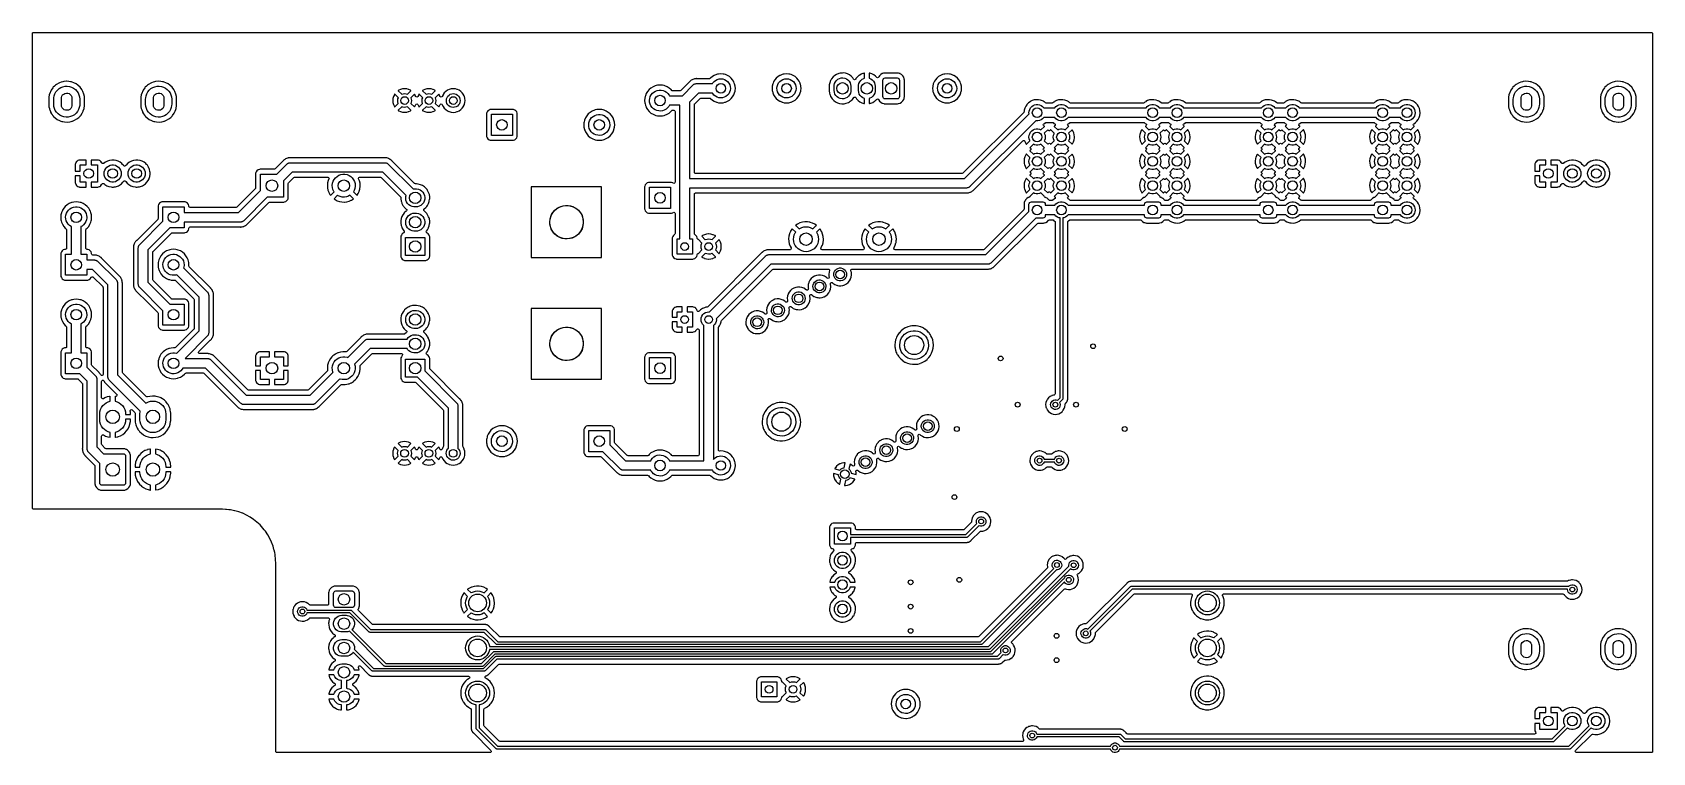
# Model space of a CAD drawing. Extents: x 64 to 233, y -134 to -59.
import ezdxf

# ---------------------------------------------------------------- set-up
doc = ezdxf.new("R2010")
doc.units = 0
doc.layers.add('BLACK', color=7, linetype='CONTINUOUS')

msp = doc.modelspace()

# ---------------------------------------------------------------- linework, layer by layer
at = {"layer": 'BLACK', "linetype": 'CONTINUOUS'}
for p, q in [((64.0085, -59.0545), (64.0285, -58.9864)), ((64.0085, -108.585), (64.0085, -59.0545)), ((64.0285, -58.9864), (64.0822, -58.9399)), ((64.0822, -58.9399), (64.1345, -58.9285)), ((64.1345, -58.9285), (233.045, -58.9285)), ((233.045, -58.9285), (233.114, -58.9485)), ((233.114, -58.9485), (233.16, -59.0022)), ((233.16, -59.0022), (233.171, -59.0545)), ((233.171, -59.0545), (233.171, -133.986)), ((66.7628, -64.219), (66.5288, -64.356)), ((66.8348, -64.1898), (66.7628, -64.219)), ((67.0099, -64.1189), (66.8348, -64.1898)), ((67.0142, -64.1172), (67.0099, -64.1189)), ((67.0099, -64.1189), (67.0099, -64.1189)), ((67.171, -64.0788), (67.0142, -64.1172)), ((67.2731, -64.0538), (67.171, -64.0788)), ((67.2776, -64.0527), (67.2731, -64.0538)), ((67.2731, -64.0538), (67.2731, -64.0538)), ((67.5475, -64.027), (67.2776, -64.0527)), ((67.5521, -64.0272), (67.5475, -64.027)), ((67.8138, -64.0402), (67.5521, -64.0272)), ((67.5521, -64.0272), (67.5521, -64.0272)), ((67.8183, -64.0405), (67.8138, -64.0402)), ((67.8138, -64.0402), (67.8138, -64.0402)), ((67.8228, -64.0413), (67.8183, -64.0405)), ((67.9863, -64.0736), (67.8228, -64.0413)), ((67.8228, -64.0413), (67.8228, -64.0413)), ((68.0844, -64.0929), (67.9863, -64.0736)), ((68.158, -64.1189), (68.0844, -64.0929)), ((68.3357, -64.1817), (68.158, -64.1189)), ((68.3358, -64.1817), (68.3357, -64.1817)), ((68.3401, -64.1832), (68.3358, -64.1817)), ((68.58, -64.3095), (68.3401, -64.1832)), ((76.3628, -64.219), (76.1288, -64.356)), ((76.4348, -64.1898), (76.3628, -64.219)), ((76.6099, -64.1189), (76.4348, -64.1898)), ((76.6142, -64.1172), (76.6099, -64.1189)), ((76.6099, -64.1189), (76.6099, -64.1189)), ((76.771, -64.0788), (76.6142, -64.1172)), ((76.8731, -64.0538), (76.771, -64.0788)), ((76.8776, -64.0527), (76.8731, -64.0538)), ((76.8731, -64.0538), (76.8731, -64.0538)), ((77.1475, -64.027), (76.8776, -64.0527)), ((77.1521, -64.0272), (77.1475, -64.027)), ((77.4138, -64.0402), (77.1521, -64.0272)), ((77.1521, -64.0272), (77.1521, -64.0272)), ((77.4183, -64.0405), (77.4138, -64.0402)), ((77.4138, -64.0402), (77.4138, -64.0402)), ((77.4228, -64.0413), (77.4183, -64.0405)), ((77.5863, -64.0736), (77.4228, -64.0413)), ((77.4228, -64.0413), (77.4228, -64.0413)), ((77.6844, -64.0929), (77.5863, -64.0736)), ((77.758, -64.1189), (77.6844, -64.0929)), ((77.9357, -64.1817), (77.758, -64.1189)), ((77.9358, -64.1817), (77.9357, -64.1817)), ((77.9401, -64.1832), (77.9358, -64.1817)), ((78.18, -64.3095), (77.9401, -64.1832)), ((132.599, -64.095), (131.699, -64.9946)), ((132.607, -64.0863), (132.599, -64.095)), ((132.636, -64.0509), (132.607, -64.0863)), ((132.669, -64.0236), (132.636, -64.0509)), ((132.674, -64.0199), (132.669, -64.0236)), ((132.675, -64.0192), (132.674, -64.0199)), ((132.677, -64.0167), (132.675, -64.0192)), ((132.716, -63.9854), (132.677, -64.0167)), ((132.717, -63.9848), (132.716, -63.9854)), ((132.789, -63.9259), (132.717, -63.9848)), ((132.794, -63.9234), (132.789, -63.9259)), ((132.798, -63.9201), (132.794, -63.9234)), ((132.88, -63.8779), (132.798, -63.9201)), ((132.881, -63.8773), (132.88, -63.8779)), ((132.882, -63.8767), (132.881, -63.8773)), ((132.958, -63.836), (132.882, -63.8767)), ((132.964, -63.8331), (132.958, -63.836)), ((132.958, -63.836), (132.958, -63.836)), ((132.969, -63.8315), (132.964, -63.8331)), ((132.974, -63.8291), (132.969, -63.8315)), ((133.063, -63.8031), (132.974, -63.8291)), ((133.064, -63.8028), (133.063, -63.8031)), ((133.153, -63.7759), (133.064, -63.8028)), ((133.158, -63.7754), (133.153, -63.7759)), ((133.164, -63.7739), (133.158, -63.7754)), ((133.224, -63.7686), (133.164, -63.7739)), ((133.256, -63.7658), (133.224, -63.7686)), ((133.23, -64.2872), (133.249, -64.2804)), ((133.249, -64.2804), (133.3, -64.2772)), ((133.257, -63.7657), (133.256, -63.7658)), ((133.278, -63.7637), (133.257, -63.7657)), ((133.3, -63.7615), (133.278, -63.7637)), ((133.303, -63.7615), (133.3, -63.7615)), ((133.3, -64.2772), (133.35, -64.27)), ((133.306, -63.7614), (133.303, -63.7615)), ((133.311, -63.761), (133.306, -63.7614)), ((133.343, -63.7583), (133.311, -63.761)), ((133.361, -63.7567), (133.343, -63.7583)), ((133.35, -64.27), (135.029, -64.27)), ((133.367, -63.7573), (133.361, -63.7567)), ((133.398, -63.7608), (133.367, -63.7573)), ((133.367, -63.7573), (133.367, -63.7573)), ((133.412, -63.7615), (133.398, -63.7608)), ((134.709, -63.7615), (133.412, -63.7615)), ((134.746, -63.7561), (134.709, -63.7615)), ((134.805, -63.7173), (134.746, -63.7561)), ((134.817, -63.7038), (134.805, -63.7173)), ((134.82, -63.7), (134.817, -63.7038)), ((134.817, -63.7038), (134.817, -63.7038)), ((135.001, -63.5458), (134.82, -63.7)), ((135.005, -63.5432), (135.001, -63.5458)), ((135.199, -63.4243), (135.005, -63.5432)), ((135.005, -63.5432), (135.005, -63.5432)), ((135.029, -64.27), (135.065, -64.205)), ((135.065, -64.205), (135.19, -64.0555)), ((135.19, -64.0555), (135.342, -63.9332)), ((135.203, -63.4218), (135.199, -63.4243)), ((135.208, -63.4199), (135.203, -63.4218)), ((135.418, -63.3328), (135.208, -63.4199)), ((135.208, -63.4199), (135.208, -63.4199)), ((135.342, -63.9332), (135.515, -63.8428)), ((135.422, -63.3309), (135.418, -63.3328)), ((135.418, -63.3328), (135.418, -63.3328)), ((135.535, -63.3038), (135.422, -63.3309)), ((135.515, -63.8428), (135.703, -63.7877)), ((135.648, -63.2766), (135.535, -63.3038)), ((135.653, -63.2755), (135.648, -63.2766)), ((135.648, -63.2766), (135.648, -63.2766)), ((135.89, -63.2568), (135.653, -63.2755)), ((135.703, -63.7877), (135.897, -63.77)), ((136.127, -63.2755), (135.89, -63.2568)), ((135.897, -63.77), (136.091, -63.7904)), ((136.091, -63.7904), (136.278, -63.8481)), ((136.132, -63.2766), (136.127, -63.2755)), ((136.245, -63.3038), (136.132, -63.2766)), ((136.132, -63.2766), (136.132, -63.2766)), ((136.358, -63.3309), (136.245, -63.3038)), ((136.278, -63.8481), (136.449, -63.941)), ((136.362, -63.3328), (136.358, -63.3309)), ((136.572, -63.4199), (136.362, -63.3328)), ((136.362, -63.3328), (136.362, -63.3328)), ((136.449, -63.941), (136.6, -64.0654)), ((136.577, -63.4218), (136.572, -63.4199)), ((136.572, -63.4199), (136.572, -63.4199)), ((136.581, -63.4243), (136.577, -63.4218)), ((136.775, -63.5432), (136.581, -63.4243)), ((136.6, -64.0654), (136.723, -64.2166)), ((136.723, -64.2166), (136.815, -64.3889)), ((136.779, -63.5458), (136.775, -63.5432)), ((136.775, -63.5432), (136.775, -63.5432)), ((136.96, -63.7), (136.779, -63.5458)), ((137.114, -63.8806), (136.96, -63.7)), ((137.117, -63.8848), (137.114, -63.8806)), ((137.204, -64.0272), (137.117, -63.8848)), ((137.117, -63.8848), (137.117, -63.8848)), ((137.238, -64.083), (137.204, -64.0272)), ((137.24, -64.0876), (137.238, -64.083)), ((137.296, -64.2213), (137.24, -64.0876)), ((137.24, -64.0876), (137.24, -64.0876)), ((137.329, -64.3024), (137.296, -64.2213)), ((141.342, -64.2213), (141.309, -64.3024)), ((141.398, -64.0876), (141.342, -64.2213)), ((141.4, -64.083), (141.398, -64.0876)), ((141.398, -64.0876), (141.398, -64.0876)), ((141.434, -64.0272), (141.4, -64.083)), ((141.521, -63.8848), (141.434, -64.0272)), ((141.524, -63.8806), (141.521, -63.8848)), ((141.521, -63.8848), (141.521, -63.8848)), ((141.678, -63.7), (141.524, -63.8806)), ((141.859, -63.5458), (141.678, -63.7)), ((141.829, -64.3761), (141.923, -64.205)), ((141.863, -63.5432), (141.859, -63.5458)), ((142.057, -63.4243), (141.863, -63.5432)), ((141.863, -63.5432), (141.863, -63.5432)), ((141.923, -64.205), (142.048, -64.0555)), ((142.048, -64.0555), (142.2, -63.9332)), ((142.061, -63.4218), (142.057, -63.4243)), ((142.066, -63.4199), (142.061, -63.4218)), ((142.276, -63.3328), (142.066, -63.4199)), ((142.066, -63.4199), (142.066, -63.4199)), ((142.2, -63.9332), (142.373, -63.8428)), ((142.28, -63.3309), (142.276, -63.3328)), ((142.276, -63.3328), (142.276, -63.3328)), ((142.393, -63.3038), (142.28, -63.3309)), ((142.373, -63.8428), (142.561, -63.7877)), ((142.506, -63.2766), (142.393, -63.3038)), ((142.511, -63.2755), (142.506, -63.2766)), ((142.506, -63.2766), (142.506, -63.2766)), ((142.748, -63.2568), (142.511, -63.2755)), ((142.561, -63.7877), (142.755, -63.77)), ((142.985, -63.2755), (142.748, -63.2568)), ((142.755, -63.77), (142.949, -63.7904)), ((142.949, -63.7904), (143.136, -63.8481)), ((142.99, -63.2766), (142.985, -63.2755)), ((143.103, -63.3038), (142.99, -63.2766)), ((142.99, -63.2766), (142.99, -63.2766)), ((143.216, -63.3309), (143.103, -63.3038)), ((143.136, -63.8481), (143.307, -63.941)), ((143.22, -63.3328), (143.216, -63.3309)), ((143.43, -63.4199), (143.22, -63.3328)), ((143.22, -63.3328), (143.22, -63.3328)), ((143.307, -63.941), (143.458, -64.0654)), ((143.435, -63.4218), (143.43, -63.4199)), ((143.43, -63.4199), (143.43, -63.4199)), ((143.439, -63.4243), (143.435, -63.4218)), ((143.633, -63.5432), (143.439, -63.4243)), ((143.458, -64.0654), (143.581, -64.2166)), ((143.581, -64.2166), (143.673, -64.3889)), ((143.637, -63.5458), (143.633, -63.5432)), ((143.633, -63.5432), (143.633, -63.5432)), ((143.818, -63.7), (143.637, -63.5458)), ((143.972, -63.8806), (143.818, -63.7)), ((143.975, -63.8848), (143.972, -63.8806)), ((144.062, -64.0272), (143.975, -63.8848)), ((143.975, -63.8848), (143.975, -63.8848)), ((144.096, -64.083), (144.062, -64.0272)), ((144.098, -64.0876), (144.096, -64.083)), ((144.154, -64.2213), (144.098, -64.0876)), ((144.098, -64.0876), (144.098, -64.0876)), ((144.187, -64.3024), (144.154, -64.2213)), ((147.254, -64.1846), (147.213, -64.4148)), ((147.334, -63.9647), (147.254, -64.1846)), ((147.356, -63.9271), (147.334, -63.9647)), ((147.408, -63.8341), (147.356, -63.9271)), ((147.45, -63.7614), (147.408, -63.8341)), ((147.598, -63.5805), (147.45, -63.7614)), ((147.775, -63.4272), (147.598, -63.5805)), ((147.725, -64.448), (147.766, -64.2646)), ((147.766, -64.2646), (147.846, -64.0943)), ((147.779, -63.4244), (147.775, -63.4272)), ((147.97, -63.3086), (147.779, -63.4244)), ((147.779, -63.4244), (147.779, -63.4244)), ((147.846, -64.0943), (147.96, -63.945)), ((147.96, -63.945), (148.104, -63.8237)), ((147.975, -63.3058), (147.97, -63.3086)), ((147.97, -63.3086), (147.97, -63.3086)), ((148.192, -63.2199), (147.975, -63.3058)), ((148.104, -63.8237), (148.27, -63.7361)), ((148.198, -63.2188), (148.192, -63.2199)), ((148.337, -63.1894), (148.198, -63.2188)), ((148.198, -63.2188), (148.198, -63.2188)), ((148.27, -63.7361), (148.451, -63.6862)), ((148.421, -63.1718), (148.337, -63.1894)), ((148.554, -63.1668), (148.421, -63.1718)), ((148.451, -63.6862), (148.639, -63.6764)), ((148.65, -63.1633), (148.554, -63.1668)), ((148.639, -63.6764), (148.824, -63.707)), ((148.655, -63.1631), (148.65, -63.1633)), ((148.65, -63.1633), (148.65, -63.1633)), ((148.66, -63.1638), (148.655, -63.1631)), ((148.882, -63.1931), (148.66, -63.1638)), ((148.66, -63.1638), (148.66, -63.1638)), ((148.824, -63.707), (148.998, -63.7768)), ((148.887, -63.1938), (148.882, -63.1931)), ((148.882, -63.1931), (148.882, -63.1931)), ((149.111, -63.2632), (148.887, -63.1938)), ((148.998, -63.7768), (149.154, -63.8825)), ((149.115, -63.2656), (149.111, -63.2632)), ((149.314, -63.3668), (149.115, -63.2656)), ((149.115, -63.2656), (149.115, -63.2656)), ((149.154, -63.8825), (149.283, -64.019)), ((149.283, -64.019), (149.38, -64.1801)), ((149.319, -63.3692), (149.314, -63.3668)), ((149.314, -63.3668), (149.314, -63.3668)), ((149.507, -63.5088), (149.319, -63.3692)), ((149.38, -64.1801), (149.44, -64.3582)), ((149.589, -63.5948), (149.507, -63.5088)), ((149.656, -63.6652), (149.589, -63.5948)), ((149.668, -63.6781), (149.656, -63.6652)), ((149.671, -63.6825), (149.668, -63.6781)), ((149.755, -63.807), (149.671, -63.6825)), ((149.782, -63.8362), (149.755, -63.807)), ((149.848, -63.8621), (149.782, -63.8362)), ((149.918, -63.8483), (149.848, -63.8621)), ((149.969, -63.799), (149.918, -63.8483)), ((149.988, -63.7663), (149.969, -63.799)), ((149.994, -63.7575), (149.988, -63.7663)), ((150.135, -63.585), (149.994, -63.7575)), ((150.143, -63.5773), (150.135, -63.585)), ((150.311, -63.4311), (150.143, -63.5773)), ((150.265, -64.448), (150.306, -64.2646)), ((150.306, -64.2646), (150.386, -64.0943)), ((150.32, -63.4248), (150.311, -63.4311)), ((150.511, -63.309), (150.32, -63.4248)), ((150.386, -64.0943), (150.5, -63.945)), ((150.5, -63.945), (150.644, -63.8237)), ((150.52, -63.3043), (150.511, -63.309)), ((150.728, -63.2223), (150.52, -63.3043)), ((150.644, -63.8237), (150.81, -63.7361)), ((150.738, -63.2193), (150.728, -63.2223)), ((150.861, -63.1933), (150.738, -63.2193)), ((150.81, -63.7361), (150.876, -63.7178)), ((150.872, -63.1948), (150.861, -63.1933)), ((150.876, -63.2084), (150.872, -63.1948)), ((150.876, -63.7178), (150.876, -63.2084)), ((151.388, -63.1932), (151.384, -63.2063)), ((151.384, -63.2063), (151.384, -63.7151)), ((151.384, -63.7151), (151.538, -63.7768)), ((151.402, -63.191), (151.388, -63.1932)), ((151.422, -63.1936), (151.402, -63.191)), ((151.432, -63.1959), (151.422, -63.1936)), ((151.645, -63.262), (151.432, -63.1959)), ((151.538, -63.7768), (151.694, -63.8825)), ((151.655, -63.266), (151.645, -63.262)), ((151.854, -63.3672), (151.655, -63.266)), ((151.694, -63.8825), (151.823, -64.019)), ((151.823, -64.019), (151.92, -64.1801)), ((151.863, -63.3728), (151.854, -63.3672)), ((152.042, -63.506), (151.863, -63.3728)), ((151.92, -64.1801), (151.98, -64.3582)), ((152.05, -63.5131), (152.042, -63.506)), ((152.158, -63.6262), (152.05, -63.5131)), ((152.18, -63.6447), (152.158, -63.6262)), ((152.248, -63.6652), (152.18, -63.6447)), ((152.316, -63.6458), (152.248, -63.6652)), ((152.356, -63.601), (152.316, -63.6458)), ((152.358, -63.6023), (152.356, -63.601)), ((152.371, -63.5805), (152.358, -63.6023)), ((152.447, -63.4579), (152.371, -63.5805)), ((152.451, -63.4517), (152.447, -63.4579)), ((152.447, -63.4579), (152.447, -63.4579)), ((152.576, -63.3265), (152.451, -63.4517)), ((152.726, -63.2334), (152.576, -63.3265)), ((152.77, -63.2188), (152.726, -63.2334)), ((152.887, -63.1797), (152.77, -63.2188)), ((152.8, -63.925), (152.819, -63.8293)), ((152.8, -65.615), (152.8, -63.925)), ((152.819, -63.8293), (152.873, -63.7482)), ((152.873, -63.7482), (152.954, -63.694)), ((152.894, -63.1775), (152.887, -63.1797)), ((152.887, -63.1797), (152.887, -63.1797)), ((152.901, -63.1768), (152.894, -63.1775)), ((152.996, -63.1668), (152.901, -63.1768)), ((152.901, -63.1768), (152.901, -63.1768)), ((152.954, -63.694), (153.05, -63.675)), ((153, -63.1665), (152.996, -63.1668)), ((152.996, -63.1668), (152.996, -63.1668)), ((154.34, -63.1665), (153, -63.1665)), ((153.05, -63.675), (154.29, -63.675)), ((154.29, -63.675), (154.386, -63.694)), ((154.39, -63.1716), (154.34, -63.1665)), ((154.386, -63.694), (154.467, -63.7482)), ((154.438, -63.1765), (154.39, -63.1716)), ((154.445, -63.1772), (154.438, -63.1765)), ((154.438, -63.1765), (154.438, -63.1765)), ((154.451, -63.1794), (154.445, -63.1772)), ((154.533, -63.2063), (154.451, -63.1794)), ((154.451, -63.1794), (154.451, -63.1794)), ((154.467, -63.7482), (154.521, -63.8293)), ((154.521, -63.8293), (154.54, -63.925)), ((154.613, -63.2329), (154.533, -63.2063)), ((154.54, -63.925), (154.54, -65.615)), ((154.619, -63.2367), (154.613, -63.2329)), ((154.684, -63.2766), (154.619, -63.2367)), ((154.619, -63.2367), (154.619, -63.2367)), ((154.763, -63.3257), (154.684, -63.2766)), ((154.888, -63.4507), (154.763, -63.3257)), ((154.982, -63.6011), (154.888, -63.4507)), ((154.984, -63.608), (154.982, -63.6011)), ((155.035, -63.7608), (154.984, -63.608)), ((155.038, -63.7688), (155.035, -63.7608)), ((155.038, -63.7757), (155.038, -63.7688)), ((155.044, -63.8341), (155.038, -63.7757)), ((155.038, -63.7757), (155.038, -63.7757)), ((155.048, -63.8746), (155.044, -63.8341)), ((155.048, -65.6654), (155.048, -63.8746)), ((158.106, -64.2213), (158.073, -64.3024)), ((158.162, -64.0876), (158.106, -64.2213)), ((158.164, -64.083), (158.162, -64.0876)), ((158.162, -64.0876), (158.162, -64.0876)), ((158.198, -64.0272), (158.164, -64.083)), ((158.285, -63.8848), (158.198, -64.0272)), ((158.288, -63.8806), (158.285, -63.8848)), ((158.285, -63.8848), (158.285, -63.8848)), ((158.442, -63.7), (158.288, -63.8806)), ((158.623, -63.5458), (158.442, -63.7)), ((158.593, -64.3761), (158.687, -64.205)), ((158.627, -63.5432), (158.623, -63.5458)), ((158.821, -63.4243), (158.627, -63.5432)), ((158.627, -63.5432), (158.627, -63.5432)), ((158.687, -64.205), (158.812, -64.0555)), ((158.812, -64.0555), (158.964, -63.9332)), ((158.825, -63.4218), (158.821, -63.4243)), ((158.83, -63.4199), (158.825, -63.4218)), ((159.04, -63.3328), (158.83, -63.4199)), ((158.83, -63.4199), (158.83, -63.4199)), ((158.964, -63.9332), (159.137, -63.8428)), ((159.044, -63.3309), (159.04, -63.3328)), ((159.04, -63.3328), (159.04, -63.3328)), ((159.157, -63.3038), (159.044, -63.3309)), ((159.137, -63.8428), (159.325, -63.7877)), ((159.27, -63.2766), (159.157, -63.3038)), ((159.275, -63.2755), (159.27, -63.2766)), ((159.27, -63.2766), (159.27, -63.2766)), ((159.512, -63.2568), (159.275, -63.2755)), ((159.325, -63.7877), (159.519, -63.77)), ((159.749, -63.2755), (159.512, -63.2568)), ((159.519, -63.77), (159.713, -63.7904)), ((159.713, -63.7904), (159.9, -63.8481)), ((159.754, -63.2766), (159.749, -63.2755)), ((159.867, -63.3038), (159.754, -63.2766)), ((159.754, -63.2766), (159.754, -63.2766)), ((159.98, -63.3309), (159.867, -63.3038)), ((159.9, -63.8481), (160.071, -63.941)), ((159.984, -63.3328), (159.98, -63.3309)), ((160.194, -63.4199), (159.984, -63.3328)), ((159.984, -63.3328), (159.984, -63.3328)), ((160.071, -63.941), (160.222, -64.0654)), ((160.199, -63.4218), (160.194, -63.4199)), ((160.194, -63.4199), (160.194, -63.4199)), ((160.203, -63.4243), (160.199, -63.4218)), ((160.397, -63.5432), (160.203, -63.4243)), ((160.222, -64.0654), (160.345, -64.2166)), ((160.345, -64.2166), (160.437, -64.3889)), ((160.401, -63.5458), (160.397, -63.5432)), ((160.397, -63.5432), (160.397, -63.5432)), ((160.582, -63.7), (160.401, -63.5458)), ((160.736, -63.8806), (160.582, -63.7)), ((160.739, -63.8848), (160.736, -63.8806)), ((160.826, -64.0272), (160.739, -63.8848)), ((160.739, -63.8848), (160.739, -63.8848)), ((160.86, -64.083), (160.826, -64.0272)), ((160.862, -64.0876), (160.86, -64.083)), ((160.918, -64.2213), (160.862, -64.0876)), ((160.862, -64.0876), (160.862, -64.0876)), ((160.951, -64.3024), (160.918, -64.2213)), ((219.163, -64.219), (218.929, -64.356)), ((219.235, -64.1898), (219.163, -64.219)), ((219.41, -64.1189), (219.235, -64.1898)), ((219.414, -64.1172), (219.41, -64.1189)), ((219.41, -64.1189), (219.41, -64.1189)), ((219.571, -64.0788), (219.414, -64.1172)), ((219.673, -64.0538), (219.571, -64.0788)), ((219.678, -64.0527), (219.673, -64.0538)), ((219.673, -64.0538), (219.673, -64.0538)), ((219.947, -64.027), (219.678, -64.0527)), ((219.952, -64.0272), (219.947, -64.027)), ((220.214, -64.0402), (219.952, -64.0272)), ((219.952, -64.0272), (219.952, -64.0272)), ((220.218, -64.0405), (220.214, -64.0402)), ((220.214, -64.0402), (220.214, -64.0402)), ((220.223, -64.0413), (220.218, -64.0405)), ((220.386, -64.0736), (220.223, -64.0413)), ((220.223, -64.0413), (220.223, -64.0413)), ((220.484, -64.0929), (220.386, -64.0736)), ((220.558, -64.1189), (220.484, -64.0929)), ((220.736, -64.1817), (220.558, -64.1189)), ((220.74, -64.1832), (220.736, -64.1817)), ((220.736, -64.1817), (220.736, -64.1817)), ((220.98, -64.3095), (220.74, -64.1832)), ((228.763, -64.219), (228.529, -64.356)), ((228.835, -64.1898), (228.763, -64.219)), ((229.01, -64.1189), (228.835, -64.1898)), ((229.014, -64.1172), (229.01, -64.1189)), ((229.01, -64.1189), (229.01, -64.1189)), ((229.171, -64.0788), (229.014, -64.1172)), ((229.273, -64.0538), (229.171, -64.0788)), ((229.278, -64.0527), (229.273, -64.0538)), ((229.273, -64.0538), (229.273, -64.0538)), ((229.547, -64.027), (229.278, -64.0527)), ((229.552, -64.0272), (229.547, -64.027)), ((229.814, -64.0402), (229.552, -64.0272)), ((229.552, -64.0272), (229.552, -64.0272)), ((229.818, -64.0405), (229.814, -64.0402)), ((229.814, -64.0402), (229.814, -64.0402)), ((229.823, -64.0413), (229.818, -64.0405)), ((229.986, -64.0736), (229.823, -64.0413)), ((229.823, -64.0413), (229.823, -64.0413)), ((230.084, -64.0929), (229.986, -64.0736)), ((230.158, -64.1189), (230.084, -64.0929)), ((230.336, -64.1817), (230.158, -64.1189)), ((230.34, -64.1832), (230.336, -64.1817)), ((230.336, -64.1817), (230.336, -64.1817)), ((230.58, -64.3095), (230.34, -64.1832)), ((65.7221, -65.7876), (65.7215, -65.7996)), ((65.7215, -65.7996), (65.7215, -66.4889)), ((65.7256, -65.7178), (65.7221, -65.7876)), ((65.7258, -65.7139), (65.7256, -65.7178)), ((65.7275, -65.7038), (65.7258, -65.7139)), ((65.7714, -65.4513), (65.7275, -65.7038)), ((65.7722, -65.4468), (65.7714, -65.4513)), ((65.7714, -65.4513), (65.7714, -65.4513)), ((65.8566, -65.1891), (65.7722, -65.4468)), ((65.8933, -65.1155), (65.8566, -65.1891)), ((65.9754, -64.9504), (65.8933, -65.1155)), ((65.9774, -64.9463), (65.9754, -64.9504)), ((65.9754, -64.9504), (65.9754, -64.9504)), ((66.132, -64.7235), (65.9774, -64.9463)), ((66.1892, -64.6622), (66.132, -64.7235)), ((66.3139, -64.5287), (66.1892, -64.6622)), ((66.23, -65.9), (66.236, -65.772)), ((66.23, -66.42), (66.23, -65.9)), ((66.236, -65.772), (66.277, -65.5457)), ((66.277, -65.5457), (66.3554, -65.3295)), ((66.3171, -64.5254), (66.3139, -64.5287)), ((66.3419, -64.5055), (66.3171, -64.5254)), ((66.4158, -64.4464), (66.3419, -64.5055)), ((66.3554, -65.3295), (66.4692, -65.1297)), ((66.5288, -64.356), (66.4158, -64.4464)), ((66.4692, -65.1297), (66.615, -64.9519)), ((66.615, -64.9519), (66.7887, -64.8011)), ((66.7887, -64.8011), (66.9853, -64.6818)), ((66.9853, -64.6818), (67.1992, -64.5974)), ((67.04, -65.81), (67.0459, -65.7297)), ((67.04, -66.51), (67.04, -65.81)), ((67.0459, -65.7297), (67.0875, -65.5863)), ((67.0875, -65.5863), (67.1662, -65.4594)), ((67.1662, -65.4594), (67.2761, -65.3584)), ((67.1992, -64.5974), (67.4243, -64.5501)), ((67.2761, -65.3584), (67.4091, -65.2906)), ((67.4091, -65.2906), (67.5555, -65.2611)), ((67.4243, -64.5501), (67.6541, -64.5415)), ((67.5555, -65.2611), (67.7044, -65.272)), ((67.6541, -64.5415), (67.882, -64.5717)), ((67.7044, -65.272), (67.8448, -65.3226)), ((67.8448, -65.3226), (67.9665, -65.4091)), ((67.882, -64.5717), (68.1017, -64.6399)), ((67.9665, -65.4091), (68.0605, -65.5251)), ((68.0605, -65.5251), (68.1197, -65.6621)), ((68.1017, -64.6399), (68.3067, -64.7441)), ((68.1197, -65.6621), (68.14, -65.81)), ((68.14, -65.81), (68.14, -66.51)), ((68.3067, -64.7441), (68.4912, -64.8814)), ((68.4912, -64.8814), (68.6499, -65.0478)), ((68.5837, -64.3121), (68.58, -64.3095)), ((68.7682, -64.4464), (68.5837, -64.3121)), ((68.6499, -65.0478), (68.7783, -65.2386)), ((68.7993, -64.469), (68.7682, -64.4464)), ((68.7783, -65.2386), (68.8728, -65.4483)), ((68.9932, -64.6586), (68.7993, -64.469)), ((68.8728, -65.4483), (68.9306, -65.6709)), ((68.9306, -65.6709), (68.95, -65.9)), ((68.95, -65.9), (68.95, -66.42)), ((69.1577, -64.8741), (68.9932, -64.6586)), ((69.2893, -65.1112), (69.1577, -64.8741)), ((69.3854, -65.3648), (69.2893, -65.1112)), ((69.3864, -65.3692), (69.3854, -65.3648)), ((69.4425, -65.6235), (69.3864, -65.3692)), ((69.3864, -65.3692), (69.3864, -65.3692)), ((69.4439, -65.6295), (69.4425, -65.6235)), ((69.4442, -65.6341), (69.4439, -65.6295)), ((69.4581, -65.8259), (69.4442, -65.6341)), ((69.4585, -65.8311), (69.4581, -65.8259)), ((69.4585, -66.5204), (69.4585, -65.8311)), ((75.3221, -65.7876), (75.3215, -65.7996)), ((75.3215, -65.7996), (75.3215, -66.4889)), ((75.3256, -65.7178), (75.3221, -65.7876)), ((75.3258, -65.7139), (75.3256, -65.7178)), ((75.3275, -65.7038), (75.3258, -65.7139)), ((75.3714, -65.4513), (75.3275, -65.7038)), ((75.3722, -65.4468), (75.3714, -65.4513)), ((75.3714, -65.4513), (75.3714, -65.4513)), ((75.4566, -65.1891), (75.3722, -65.4468)), ((75.4933, -65.1155), (75.4566, -65.1891)), ((75.5754, -64.9504), (75.4933, -65.1155)), ((75.5774, -64.9463), (75.5754, -64.9504)), ((75.5754, -64.9504), (75.5754, -64.9504)), ((75.732, -64.7235), (75.5774, -64.9463)), ((75.7892, -64.6622), (75.732, -64.7235)), ((75.9139, -64.5287), (75.7892, -64.6622)), ((75.83, -65.9), (75.836, -65.772)), ((75.83, -66.42), (75.83, -65.9)), ((75.836, -65.772), (75.877, -65.5457)), ((75.877, -65.5457), (75.9554, -65.3295)), ((75.9171, -64.5254), (75.9139, -64.5287)), ((75.9419, -64.5055), (75.9171, -64.5254)), ((76.0158, -64.4464), (75.9419, -64.5055)), ((75.9554, -65.3295), (76.0692, -65.1297)), ((76.1288, -64.356), (76.0158, -64.4464)), ((76.0692, -65.1297), (76.215, -64.9519)), ((76.215, -64.9519), (76.3887, -64.8011)), ((76.3887, -64.8011), (76.5853, -64.6818)), ((76.5853, -64.6818), (76.7992, -64.5974)), ((76.64, -65.81), (76.6459, -65.7297)), ((76.64, -66.51), (76.64, -65.81)), ((76.6459, -65.7297), (76.6876, -65.5863)), ((76.6876, -65.5863), (76.7662, -65.4594)), ((76.7662, -65.4594), (76.8761, -65.3584)), ((76.7992, -64.5974), (77.0243, -64.5501)), ((76.8761, -65.3584), (77.0091, -65.2906)), ((77.0091, -65.2906), (77.1555, -65.2611)), ((77.0243, -64.5501), (77.2541, -64.5415)), ((77.1555, -65.2611), (77.3044, -65.272)), ((77.2541, -64.5415), (77.482, -64.5717)), ((77.3044, -65.272), (77.4448, -65.3226)), ((77.4448, -65.3226), (77.5665, -65.4091)), ((77.482, -64.5717), (77.7017, -64.6399)), ((77.5665, -65.4091), (77.6604, -65.5251)), ((77.6604, -65.5251), (77.7197, -65.6621)), ((77.7017, -64.6399), (77.9067, -64.7441)), ((77.7197, -65.6621), (77.74, -65.81)), ((77.74, -65.81), (77.74, -66.51)), ((77.9067, -64.7441), (78.0912, -64.8814)), ((78.0912, -64.8814), (78.2499, -65.0478)), ((78.1837, -64.3121), (78.18, -64.3095)), ((78.3682, -64.4464), (78.1837, -64.3121)), ((78.2499, -65.0478), (78.3783, -65.2386)), ((78.3993, -64.469), (78.3682, -64.4464)), ((78.3783, -65.2386), (78.4728, -65.4483)), ((78.5932, -64.6586), (78.3993, -64.469)), ((78.4728, -65.4483), (78.5306, -65.6709)), ((78.5306, -65.6709), (78.55, -65.9)), ((78.55, -65.9), (78.55, -66.42)), ((78.7577, -64.8741), (78.5932, -64.6586)), ((78.8334, -65.0104), (78.7577, -64.8741)), ((78.8893, -65.1112), (78.8334, -65.0104)), ((78.9854, -65.3648), (78.8893, -65.1112)), ((78.9864, -65.3692), (78.9854, -65.3648)), ((79.0425, -65.6235), (78.9864, -65.3692)), ((78.9864, -65.3692), (78.9864, -65.3692)), ((79.0439, -65.6295), (79.0425, -65.6235)), ((79.0442, -65.6341), (79.0439, -65.6295)), ((79.0581, -65.8259), (79.0442, -65.6341)), ((79.0585, -65.8311), (79.0581, -65.8259)), ((79.0585, -66.5204), (79.0585, -65.8311)), ((101.656, -65.8314), (101.638, -66.0345)), ((101.657, -65.8206), (101.656, -65.8314)), ((101.71, -65.6237), (101.657, -65.8206)), ((101.714, -65.6134), (101.71, -65.6237)), ((101.8, -65.4286), (101.714, -65.6134)), ((101.806, -65.4192), (101.8, -65.4286)), ((101.829, -65.3852), (101.806, -65.4192)), ((101.841, -65.3759), (101.829, -65.3852)), ((101.853, -65.3824), (101.841, -65.3759)), ((102.216, -65.7451), (101.853, -65.3824)), ((102.15, -66.0299), (102.17, -65.8707)), ((102.17, -65.8707), (102.216, -65.7451)), ((102.214, -64.9999), (102.206, -65.0104)), ((102.206, -65.0104), (102.213, -65.0239)), ((102.213, -65.0239), (102.574, -65.3849)), ((102.249, -64.9756), (102.214, -64.9999)), ((102.259, -64.9701), (102.249, -64.9756)), ((102.443, -64.884), (102.259, -64.9701)), ((102.454, -64.8802), (102.443, -64.884)), ((102.651, -64.8275), (102.454, -64.8802)), ((102.574, -65.3849), (102.715, -65.3368)), ((102.661, -64.8256), (102.651, -64.8275)), ((102.865, -64.8078), (102.661, -64.8256)), ((102.715, -65.3368), (102.875, -65.32)), ((102.875, -64.8078), (102.865, -64.8078)), ((103.079, -64.8256), (102.875, -64.8078)), ((102.875, -65.32), (103.034, -65.339)), ((103.034, -65.339), (103.165, -65.3856)), ((103.089, -64.8275), (103.079, -64.8256)), ((103.286, -64.8802), (103.089, -64.8275)), ((103.165, -65.3856), (103.528, -65.0231)), ((103.297, -64.884), (103.286, -64.8802)), ((103.481, -64.9701), (103.297, -64.884)), ((103.491, -64.9756), (103.481, -64.9701)), ((103.525, -64.9994), (103.491, -64.9756)), ((103.533, -65.0104), (103.525, -64.9994)), ((103.886, -65.3831), (103.525, -65.7445)), ((103.525, -65.7445), (103.572, -65.8805)), ((103.528, -65.0231), (103.534, -65.0114)), ((103.534, -65.0114), (103.533, -65.0104)), ((103.572, -65.8805), (103.59, -66.04)), ((103.9, -65.376), (103.886, -65.3831)), ((103.91, -65.3844), (103.9, -65.376)), ((103.934, -65.4192), (103.91, -65.3844)), ((103.94, -65.4286), (103.934, -65.4192)), ((104.026, -65.6129), (103.94, -65.4286)), ((104.071, -65.6651), (104.026, -65.6129)), ((104.139, -65.6857), (104.071, -65.6651)), ((104.207, -65.6662), (104.139, -65.6857)), ((104.254, -65.6129), (104.207, -65.6662)), ((104.34, -65.4286), (104.254, -65.6129)), ((104.346, -65.4192), (104.34, -65.4286)), ((104.369, -65.3852), (104.346, -65.4192)), ((104.381, -65.3759), (104.369, -65.3852)), ((104.393, -65.3824), (104.381, -65.3759)), ((104.756, -65.7451), (104.393, -65.3824)), ((104.69, -66.0299), (104.71, -65.8707)), ((104.71, -65.8707), (104.756, -65.7451)), ((104.754, -64.9999), (104.746, -65.0104)), ((104.746, -65.0104), (104.753, -65.0239)), ((104.753, -65.0239), (105.114, -65.3849)), ((104.789, -64.9756), (104.754, -64.9999)), ((104.799, -64.9701), (104.789, -64.9756)), ((104.983, -64.884), (104.799, -64.9701)), ((104.994, -64.8802), (104.983, -64.884)), ((105.191, -64.8275), (104.994, -64.8802)), ((105.114, -65.3849), (105.255, -65.3368)), ((105.201, -64.8256), (105.191, -64.8275)), ((105.405, -64.8078), (105.201, -64.8256)), ((105.255, -65.3368), (105.415, -65.32)), ((105.415, -64.8078), (105.405, -64.8078)), ((105.619, -64.8256), (105.415, -64.8078)), ((105.415, -65.32), (105.574, -65.339)), ((105.574, -65.339), (105.705, -65.3856)), ((105.629, -64.8275), (105.619, -64.8256)), ((105.826, -64.8802), (105.629, -64.8275)), ((105.705, -65.3856), (106.068, -65.0231)), ((105.837, -64.884), (105.826, -64.8802)), ((106.021, -64.9701), (105.837, -64.884)), ((106.031, -64.9756), (106.021, -64.9701)), ((106.065, -64.9994), (106.031, -64.9756)), ((106.074, -65.0114), (106.065, -64.9994)), ((106.426, -65.3831), (106.065, -65.7445)), ((106.065, -65.7445), (106.112, -65.8805)), ((106.068, -65.0231), (106.074, -65.0114)), ((106.112, -65.8805), (106.13, -66.04)), ((106.44, -65.376), (106.426, -65.3831)), ((106.45, -65.3844), (106.44, -65.376)), ((106.474, -65.4192), (106.45, -65.3844)), ((106.48, -65.4286), (106.474, -65.4192)), ((106.566, -65.6123), (106.48, -65.4286)), ((106.611, -65.6645), (106.566, -65.6123)), ((106.679, -65.6851), (106.611, -65.6645)), ((106.747, -65.6656), (106.679, -65.6851)), ((106.794, -65.6123), (106.747, -65.6656)), ((106.88, -65.4284), (106.794, -65.6123)), ((106.882, -65.4234), (106.88, -65.4284)), ((106.88, -65.4284), (106.88, -65.4284)), ((107.005, -65.2473), (106.882, -65.4234)), ((107.157, -65.0953), (107.005, -65.2473)), ((107.333, -64.972), (107.157, -65.0953)), ((107.23, -66.0299), (107.25, -65.8707)), ((107.25, -65.8707), (107.305, -65.7199)), ((107.305, -65.7199), (107.392, -65.5849)), ((107.338, -64.9697), (107.333, -64.972)), ((107.523, -64.8835), (107.338, -64.9697)), ((107.338, -64.9697), (107.338, -64.9697)), ((107.392, -65.5849), (107.507, -65.4726)), ((107.507, -65.4726), (107.643, -65.3885)), ((107.528, -64.8812), (107.523, -64.8835)), ((107.523, -64.8835), (107.523, -64.8835)), ((107.534, -64.8798), (107.528, -64.8812)), ((107.731, -64.827), (107.534, -64.8798)), ((107.534, -64.8798), (107.534, -64.8798)), ((107.643, -65.3885), (107.795, -65.3368)), ((107.736, -64.8255), (107.731, -64.827)), ((107.731, -64.827), (107.731, -64.827)), ((107.95, -64.8068), (107.736, -64.8255)), ((107.795, -65.3368), (107.955, -65.32)), ((108.164, -64.8255), (107.95, -64.8068)), ((107.955, -65.32), (108.114, -65.339)), ((108.114, -65.339), (108.266, -65.3929)), ((108.169, -64.827), (108.164, -64.8255)), ((108.366, -64.8798), (108.169, -64.827)), ((108.169, -64.827), (108.169, -64.827)), ((108.266, -65.3929), (108.401, -65.4789)), ((108.372, -64.8812), (108.366, -64.8798)), ((108.366, -64.8798), (108.366, -64.8798)), ((108.377, -64.8835), (108.372, -64.8812)), ((108.562, -64.9697), (108.377, -64.8835)), ((108.377, -64.8835), (108.377, -64.8835)), ((108.401, -65.4789), (108.514, -65.5928)), ((108.514, -65.5928), (108.599, -65.7289)), ((108.567, -64.972), (108.562, -64.9697)), ((108.562, -64.9697), (108.562, -64.9697)), ((108.743, -65.0953), (108.567, -64.972)), ((108.599, -65.7289), (108.652, -65.8805)), ((108.652, -65.8805), (108.67, -66.04)), ((108.895, -65.2473), (108.743, -65.0953)), ((109.018, -65.4234), (108.895, -65.2473)), ((109.02, -65.4284), (109.018, -65.4234)), ((109.073, -65.5414), (109.02, -65.4284)), ((109.02, -65.4284), (109.02, -65.4284)), ((109.109, -65.6182), (109.073, -65.5414)), ((109.11, -65.6235), (109.109, -65.6182)), ((109.152, -65.7786), (109.11, -65.6235)), ((109.11, -65.6235), (109.11, -65.6235)), ((109.164, -65.8259), (109.152, -65.7786)), ((109.183, -66.04), (109.164, -65.8259)), ((127.946, -65.7876), (127.927, -66.04)), ((127.948, -65.7827), (127.946, -65.7876)), ((127.988, -65.6123), (127.948, -65.7827)), ((128.005, -65.5414), (127.988, -65.6123)), ((128.007, -65.5368), (128.005, -65.5414)), ((128.1, -65.3121), (128.007, -65.5368)), ((128.102, -65.3075), (128.1, -65.3121)), ((128.1, -65.3121), (128.1, -65.3121)), ((128.235, -65.0916), (128.102, -65.3075)), ((128.399, -64.8991), (128.235, -65.0916)), ((128.592, -64.7347), (128.399, -64.8991)), ((128.44, -66.0112), (128.464, -65.8113)), ((128.464, -65.8113), (128.524, -65.619)), ((128.524, -65.619), (128.617, -65.4409)), ((128.807, -64.6024), (128.592, -64.7347)), ((128.617, -65.4409), (128.742, -65.2828)), ((128.742, -65.2828), (128.893, -65.1501)), ((128.812, -64.6005), (128.807, -64.6024)), ((129.037, -64.5074), (128.812, -64.6005)), ((128.812, -64.6005), (128.812, -64.6005)), ((128.893, -65.1501), (129.066, -65.0472)), ((129.041, -64.5055), (129.037, -64.5074)), ((129.037, -64.5074), (129.037, -64.5074)), ((129.126, -64.4852), (129.041, -64.5055)), ((129.066, -65.0472), (129.255, -64.9775)), ((129.283, -64.4475), (129.126, -64.4852)), ((129.255, -64.9775), (129.454, -64.9434)), ((129.288, -64.4464), (129.283, -64.4475)), ((129.283, -64.4475), (129.283, -64.4475)), ((129.54, -64.4265), (129.288, -64.4464)), ((129.454, -64.9434), (129.655, -64.946)), ((129.792, -64.4464), (129.54, -64.4265)), ((129.655, -64.946), (129.852, -64.9853)), ((129.797, -64.4475), (129.792, -64.4464)), ((129.954, -64.4852), (129.797, -64.4475)), ((129.797, -64.4475), (129.797, -64.4475)), ((129.852, -64.9853), (130.039, -65.0599)), ((130.039, -64.5055), (129.954, -64.4852)), ((130.043, -64.5074), (130.039, -64.5055)), ((130.039, -65.0599), (130.21, -65.1673)), ((130.268, -64.6005), (130.043, -64.5074)), ((130.043, -64.5074), (130.043, -64.5074)), ((130.21, -65.1673), (130.357, -65.304)), ((130.273, -64.6024), (130.268, -64.6005)), ((130.268, -64.6005), (130.268, -64.6005)), ((130.488, -64.7347), (130.273, -64.6024)), ((130.357, -65.304), (130.478, -65.4653)), ((130.478, -65.4653), (130.515, -65.54)), ((130.681, -64.8991), (130.488, -64.7347)), ((130.515, -65.54), (131.873, -65.54)), ((130.684, -64.9029), (130.681, -64.8991)), ((130.756, -64.9873), (130.684, -64.9029)), ((130.784, -65.0115), (130.756, -64.9873)), ((130.852, -65.0315), (130.784, -65.0115)), ((131.61, -65.0315), (130.852, -65.0315)), ((131.637, -65.0286), (131.61, -65.0315)), ((131.699, -64.9946), (131.637, -65.0286)), ((131.873, -65.54), (132.996, -64.4164)), ((133.557, -65.27), (132.62, -66.2071)), ((132.996, -64.4164), (133.001, -64.4122)), ((133.001, -64.4122), (133.042, -64.3821)), ((133.042, -64.3821), (133.081, -64.3488)), ((133.081, -64.3488), (133.099, -64.3404)), ((133.099, -64.3404), (133.115, -64.3285)), ((133.115, -64.3285), (133.163, -64.3112)), ((133.163, -64.3112), (133.21, -64.2901)), ((133.165, -66.3808), (133.731, -65.8154)), ((133.21, -64.2901), (133.23, -64.2872)), ((135.028, -65.27), (133.557, -65.27)), ((133.731, -65.8154), (133.793, -65.7814)), ((133.793, -65.7814), (133.82, -65.7785)), ((133.82, -65.7785), (134.709, -65.7785)), ((134.709, -65.7785), (134.778, -65.7985)), ((134.778, -65.7985), (134.805, -65.8227)), ((134.805, -65.8227), (134.814, -65.8334)), ((134.814, -65.8334), (134.82, -65.84)), ((134.82, -65.84), (135.001, -65.9942)), ((135.049, -65.3117), (135.028, -65.27)), ((135.171, -65.4647), (135.049, -65.3117)), ((135.319, -65.5911), (135.171, -65.4647)), ((135.49, -65.6864), (135.319, -65.5911)), ((135.675, -65.7467), (135.49, -65.6864)), ((135.869, -65.7698), (135.675, -65.7467)), ((136.064, -65.7548), (135.869, -65.7698)), ((136.252, -65.7023), (136.064, -65.7548)), ((136.426, -65.6143), (136.252, -65.7023)), ((136.58, -65.4942), (136.426, -65.6143)), ((136.707, -65.3464), (136.58, -65.4942)), ((136.804, -65.1767), (136.707, -65.3464)), ((136.779, -65.9942), (136.96, -65.84)), ((136.865, -64.9915), (136.804, -65.1767)), ((136.815, -64.3889), (136.871, -64.5758)), ((136.89, -64.7979), (136.865, -64.9915)), ((136.871, -64.5758), (136.89, -64.77)), ((136.89, -64.77), (136.89, -64.7979)), ((136.96, -65.84), (136.966, -65.8334)), ((136.966, -65.8334), (136.981, -65.8154)), ((136.981, -65.8154), (137.114, -65.6594)), ((137.114, -65.6594), (137.117, -65.6552)), ((137.117, -65.6552), (137.236, -65.4612)), ((137.117, -65.6552), (137.117, -65.6552)), ((137.236, -65.4612), (137.238, -65.457)), ((137.238, -65.457), (137.242, -65.4468)), ((137.242, -65.4468), (137.327, -65.2422)), ((137.327, -65.2422), (137.329, -65.2376)), ((137.327, -65.2422), (137.327, -65.2422)), ((137.33, -64.3072), (137.329, -64.3024)), ((137.329, -65.2376), (137.373, -65.0537)), ((137.383, -64.5254), (137.33, -64.3072)), ((137.373, -65.0537), (137.383, -65.0115)), ((137.385, -64.5333), (137.383, -64.5254)), ((137.383, -65.0115), (137.385, -65.0067)), ((137.383, -65.0115), (137.383, -65.0115)), ((137.403, -64.77), (137.385, -64.5333)), ((137.385, -65.0067), (137.403, -64.77)), ((141.253, -64.5333), (141.235, -64.77)), ((141.235, -64.77), (141.253, -65.0067)), ((141.255, -64.5254), (141.253, -64.5333)), ((141.253, -65.0067), (141.255, -65.0115)), ((141.308, -64.3072), (141.255, -64.5254)), ((141.255, -65.0115), (141.255, -65.0115)), ((141.255, -65.0115), (141.265, -65.0537)), ((141.265, -65.0537), (141.309, -65.2376)), ((141.309, -64.3024), (141.308, -64.3072)), ((141.309, -65.2376), (141.311, -65.2422)), ((141.311, -65.2422), (141.311, -65.2422)), ((141.311, -65.2422), (141.396, -65.4468)), ((141.396, -65.4468), (141.4, -65.457)), ((141.4, -65.457), (141.402, -65.4612)), ((141.402, -65.4612), (141.521, -65.6552)), ((141.521, -65.6552), (141.521, -65.6552)), ((141.521, -65.6552), (141.524, -65.6594)), ((141.524, -65.6594), (141.657, -65.8154)), ((141.657, -65.8154), (141.672, -65.8334)), ((141.672, -65.8334), (141.678, -65.84)), ((141.678, -65.84), (141.859, -65.9942)), ((141.748, -64.756), (141.77, -64.5621)), ((141.764, -64.9505), (141.748, -64.756)), ((141.818, -65.1381), (141.764, -64.9505)), ((141.77, -64.5621), (141.829, -64.3761)), ((141.907, -65.3117), (141.818, -65.1381)), ((142.029, -65.4647), (141.907, -65.3117)), ((142.177, -65.5911), (142.029, -65.4647)), ((142.348, -65.6864), (142.177, -65.5911)), ((142.533, -65.7467), (142.348, -65.6864)), ((142.727, -65.7698), (142.533, -65.7467)), ((142.922, -65.7548), (142.727, -65.7698)), ((143.11, -65.7023), (142.922, -65.7548)), ((143.284, -65.6143), (143.11, -65.7023)), ((143.438, -65.4942), (143.284, -65.6143)), ((143.565, -65.3464), (143.438, -65.4942)), ((143.662, -65.1767), (143.565, -65.3464)), ((143.637, -65.9942), (143.818, -65.84)), ((143.723, -64.9915), (143.662, -65.1767)), ((143.673, -64.3889), (143.729, -64.5758)), ((143.748, -64.7979), (143.723, -64.9915)), ((143.729, -64.5758), (143.748, -64.77)), ((143.748, -64.77), (143.748, -64.7979)), ((143.818, -65.84), (143.824, -65.8334)), ((143.824, -65.8334), (143.839, -65.8154)), ((143.839, -65.8154), (143.972, -65.6594)), ((143.972, -65.6594), (143.975, -65.6552)), ((143.975, -65.6552), (144.094, -65.4612)), ((143.975, -65.6552), (143.975, -65.6552)), ((144.094, -65.4612), (144.096, -65.457)), ((144.096, -65.457), (144.1, -65.4468)), ((144.1, -65.4468), (144.185, -65.2422)), ((144.185, -65.2422), (144.187, -65.2376)), ((144.185, -65.2422), (144.185, -65.2422)), ((144.188, -64.3072), (144.187, -64.3024)), ((144.187, -65.2376), (144.231, -65.0537)), ((144.241, -64.5254), (144.188, -64.3072)), ((144.231, -65.0537), (144.241, -65.0115)), ((144.243, -64.5333), (144.241, -64.5254)), ((144.241, -65.0115), (144.243, -65.0067)), ((144.241, -65.0115), (144.241, -65.0115)), ((144.261, -64.77), (144.243, -64.5333)), ((144.243, -65.0067), (144.261, -64.77)), ((147.213, -64.4148), (147.212, -64.4393)), ((147.212, -64.4393), (147.212, -65.0537)), ((147.212, -65.0537), (147.226, -65.2281)), ((147.226, -65.2281), (147.228, -65.2333)), ((147.228, -65.2333), (147.228, -65.2333)), ((147.228, -65.2333), (147.283, -65.4468)), ((147.283, -65.4468), (147.285, -65.4545)), ((147.285, -65.4545), (147.287, -65.4594)), ((147.287, -65.4594), (147.287, -65.4594)), ((147.287, -65.4594), (147.354, -65.6073)), ((147.354, -65.6073), (147.381, -65.6678)), ((147.381, -65.6678), (147.512, -65.8619)), ((147.512, -65.8619), (147.515, -65.8658)), ((147.515, -65.8658), (147.515, -65.8658)), ((147.515, -65.8658), (147.564, -65.9165)), ((147.564, -65.9165), (147.673, -66.0312)), ((147.72, -64.545), (147.725, -64.448)), ((147.72, -64.995), (147.72, -64.545)), ((147.74, -65.1818), (147.72, -64.995)), ((147.8, -65.3599), (147.74, -65.1818)), ((147.897, -65.521), (147.8, -65.3599)), ((148.026, -65.6575), (147.897, -65.521)), ((148.182, -65.7632), (148.026, -65.6575)), ((148.356, -65.833), (148.182, -65.7632)), ((148.541, -65.8636), (148.356, -65.833)), ((148.729, -65.8538), (148.541, -65.8636)), ((148.91, -65.8039), (148.729, -65.8538)), ((149.076, -65.7163), (148.91, -65.8039)), ((149.22, -65.595), (149.076, -65.7163)), ((149.334, -65.4457), (149.22, -65.595)), ((149.414, -65.2754), (149.334, -65.4457)), ((149.405, -66.1128), (149.582, -65.9595)), ((149.455, -65.092), (149.414, -65.2754)), ((149.44, -64.3582), (149.46, -64.545)), ((149.46, -64.995), (149.455, -65.092)), ((149.46, -64.545), (149.46, -64.995)), ((149.582, -65.9595), (149.73, -65.7786)), ((149.73, -65.7786), (149.752, -65.741)), ((149.752, -65.741), (149.803, -65.6917)), ((149.803, -65.6917), (149.872, -65.6778)), ((149.872, -65.6778), (149.938, -65.7038)), ((149.938, -65.7038), (149.966, -65.733)), ((149.966, -65.733), (150.049, -65.8572)), ((150.049, -65.8572), (150.056, -65.8654)), ((150.056, -65.8654), (150.21, -66.0269)), ((150.26, -64.545), (150.265, -64.448)), ((150.26, -64.995), (150.26, -64.545)), ((150.28, -65.1818), (150.26, -64.995)), ((150.34, -65.3599), (150.28, -65.1818)), ((150.437, -65.521), (150.34, -65.3599)), ((150.566, -65.6575), (150.437, -65.521)), ((150.722, -65.7632), (150.566, -65.6575)), ((150.876, -65.8249), (150.722, -65.7632)), ((150.876, -66.3337), (150.876, -65.8249)), ((151.45, -65.8039), (151.384, -65.8222)), ((151.384, -65.8222), (151.384, -66.3316)), ((151.616, -65.7163), (151.45, -65.8039)), ((151.76, -65.595), (151.616, -65.7163)), ((151.874, -65.4457), (151.76, -65.595)), ((151.954, -65.2754), (151.874, -65.4457)), ((151.949, -66.1089), (152.117, -65.9627)), ((151.995, -65.092), (151.954, -65.2754)), ((151.98, -64.3582), (152, -64.545)), ((152, -64.995), (151.995, -65.092)), ((152, -64.545), (152, -64.995)), ((152.117, -65.9627), (152.125, -65.955)), ((152.125, -65.955), (152.152, -65.9217)), ((152.152, -65.9217), (152.211, -65.8817)), ((152.211, -65.8817), (152.282, -65.8798)), ((152.282, -65.8798), (152.343, -65.9165)), ((152.343, -65.9165), (152.358, -65.9393)), ((152.358, -65.9393), (152.358, -65.9389)), ((152.358, -65.9389), (152.452, -66.0893)), ((152.819, -65.7107), (152.8, -65.615)), ((152.873, -65.7918), (152.819, -65.7107)), ((152.954, -65.846), (152.873, -65.7918)), ((153.05, -65.865), (152.954, -65.846)), ((154.29, -65.865), (153.05, -65.865)), ((154.386, -65.846), (154.29, -65.865)), ((154.467, -65.7918), (154.386, -65.846)), ((154.521, -65.7107), (154.467, -65.7918)), ((154.54, -65.615), (154.521, -65.7107)), ((154.903, -66.0666), (154.978, -65.944)), ((154.978, -65.944), (154.982, -65.9377)), ((154.978, -65.944), (154.978, -65.944)), ((154.982, -65.9377), (155.016, -65.8362)), ((155.016, -65.8362), (155.036, -65.7764)), ((155.036, -65.7764), (155.038, -65.7699)), ((155.036, -65.7764), (155.036, -65.7764)), ((155.038, -65.7699), (155.042, -65.733)), ((155.042, -65.733), (155.044, -65.7139)), ((155.044, -65.7139), (155.048, -65.6654)), ((158.017, -64.5333), (157.999, -64.77)), ((157.999, -64.77), (158.017, -65.0067)), ((158.019, -64.5254), (158.017, -64.5333)), ((158.017, -65.0067), (158.019, -65.0115)), ((158.072, -64.3072), (158.019, -64.5254)), ((158.019, -65.0115), (158.019, -65.0115)), ((158.019, -65.0115), (158.029, -65.0537)), ((158.029, -65.0537), (158.073, -65.2376)), ((158.073, -64.3024), (158.072, -64.3072)), ((158.073, -65.2376), (158.075, -65.2422)), ((158.075, -65.2422), (158.075, -65.2422)), ((158.075, -65.2422), (158.16, -65.4468)), ((158.16, -65.4468), (158.164, -65.457)), ((158.164, -65.457), (158.166, -65.4612)), ((158.166, -65.4612), (158.285, -65.6552)), ((158.285, -65.6552), (158.285, -65.6552)), ((158.285, -65.6552), (158.288, -65.6594)), ((158.288, -65.6594), (158.421, -65.8154)), ((158.421, -65.8154), (158.436, -65.8334)), ((158.436, -65.8334), (158.442, -65.84)), ((158.442, -65.84), (158.623, -65.9942)), ((158.512, -64.756), (158.534, -64.5621)), ((158.528, -64.9505), (158.512, -64.756)), ((158.582, -65.1381), (158.528, -64.9505)), ((158.534, -64.5621), (158.593, -64.3761)), ((158.671, -65.3117), (158.582, -65.1381)), ((158.793, -65.4647), (158.671, -65.3117)), ((158.941, -65.5911), (158.793, -65.4647)), ((159.112, -65.6864), (158.941, -65.5911)), ((159.297, -65.7467), (159.112, -65.6864)), ((159.491, -65.7698), (159.297, -65.7467)), ((159.686, -65.7548), (159.491, -65.7698)), ((159.874, -65.7023), (159.686, -65.7548)), ((160.048, -65.6143), (159.874, -65.7023)), ((160.202, -65.4942), (160.048, -65.6143)), ((160.329, -65.3464), (160.202, -65.4942)), ((160.426, -65.1767), (160.329, -65.3464)), ((160.401, -65.9942), (160.582, -65.84)), ((160.487, -64.9915), (160.426, -65.1767)), ((160.437, -64.3889), (160.493, -64.5758)), ((160.512, -64.7979), (160.487, -64.9915)), ((160.493, -64.5758), (160.512, -64.77)), ((160.512, -64.77), (160.512, -64.7979)), ((160.582, -65.84), (160.588, -65.8334)), ((160.588, -65.8334), (160.603, -65.8154)), ((160.603, -65.8154), (160.736, -65.6594)), ((160.736, -65.6594), (160.739, -65.6552)), ((160.739, -65.6552), (160.858, -65.4612)), ((160.739, -65.6552), (160.739, -65.6552)), ((160.858, -65.4612), (160.86, -65.457)), ((160.86, -65.457), (160.864, -65.4468)), ((160.864, -65.4468), (160.949, -65.2422)), ((160.949, -65.2422), (160.951, -65.2376)), ((160.949, -65.2422), (160.949, -65.2422)), ((160.952, -64.3072), (160.951, -64.3024)), ((160.951, -65.2376), (160.995, -65.0537)), ((161.005, -64.5254), (160.952, -64.3072)), ((160.995, -65.0537), (161.005, -65.0115)), ((161.007, -64.5333), (161.005, -64.5254)), ((161.005, -65.0115), (161.007, -65.0067)), ((161.005, -65.0115), (161.005, -65.0115)), ((161.025, -64.77), (161.007, -64.5333)), ((161.007, -65.0067), (161.025, -64.77)), ((168.815, -65.9502), (168.594, -65.984)), ((168.82, -65.9502), (168.815, -65.9502)), ((168.964, -65.952), (168.82, -65.9502)), ((168.82, -65.9502), (168.82, -65.9502)), ((169.038, -65.9529), (168.964, -65.952)), ((169.043, -65.9538), (169.038, -65.9529)), ((169.253, -65.9912), (169.043, -65.9538)), ((169.043, -65.9538), (169.043, -65.9538)), ((171.355, -65.9502), (171.134, -65.984)), ((171.36, -65.9502), (171.355, -65.9502)), ((171.504, -65.952), (171.36, -65.9502)), ((171.36, -65.9502), (171.36, -65.9502)), ((171.578, -65.9529), (171.504, -65.952)), ((171.583, -65.9538), (171.578, -65.9529)), ((171.793, -65.9912), (171.583, -65.9538)), ((171.583, -65.9538), (171.583, -65.9538)), ((180.88, -65.9502), (180.659, -65.984)), ((180.885, -65.9502), (180.88, -65.9502)), ((181.029, -65.952), (180.885, -65.9502)), ((180.885, -65.9502), (180.885, -65.9502)), ((181.103, -65.9529), (181.029, -65.952)), ((181.108, -65.9538), (181.103, -65.9529)), ((181.318, -65.9912), (181.108, -65.9538)), ((181.108, -65.9538), (181.108, -65.9538)), ((183.42, -65.9502), (183.199, -65.984)), ((183.425, -65.9502), (183.42, -65.9502)), ((183.569, -65.952), (183.425, -65.9502)), ((183.425, -65.9502), (183.425, -65.9502)), ((183.643, -65.9529), (183.569, -65.952)), ((183.648, -65.9538), (183.643, -65.9529)), ((183.858, -65.9912), (183.648, -65.9538)), ((183.648, -65.9538), (183.648, -65.9538)), ((192.945, -65.9502), (192.724, -65.984)), ((192.95, -65.9502), (192.945, -65.9502)), ((193.094, -65.952), (192.95, -65.9502)), ((192.95, -65.9502), (192.95, -65.9502)), ((193.168, -65.9529), (193.094, -65.952)), ((193.173, -65.9538), (193.168, -65.9529)), ((193.383, -65.9912), (193.173, -65.9538)), ((193.173, -65.9538), (193.173, -65.9538)), ((195.485, -65.9502), (195.264, -65.984)), ((195.49, -65.9502), (195.485, -65.9502)), ((195.634, -65.952), (195.49, -65.9502)), ((195.49, -65.9502), (195.49, -65.9502)), ((195.708, -65.9529), (195.634, -65.952)), ((195.713, -65.9538), (195.708, -65.9529)), ((195.923, -65.9912), (195.713, -65.9538)), ((195.713, -65.9538), (195.713, -65.9538)), ((204.892, -65.9502), (204.672, -65.984)), ((204.898, -65.9502), (204.892, -65.9502)), ((205.042, -65.952), (204.898, -65.9502)), ((204.898, -65.9502), (204.898, -65.9502)), ((205.116, -65.9529), (205.042, -65.952)), ((205.121, -65.9538), (205.116, -65.9529)), ((205.331, -65.9912), (205.121, -65.9538)), ((205.121, -65.9538), (205.121, -65.9538)), ((207.432, -65.9502), (207.212, -65.984)), ((207.438, -65.9502), (207.432, -65.9502)), ((207.582, -65.952), (207.438, -65.9502)), ((207.438, -65.9502), (207.438, -65.9502)), ((207.656, -65.9529), (207.582, -65.952)), ((207.661, -65.9538), (207.656, -65.9529)), ((207.871, -65.9912), (207.661, -65.9538)), ((207.661, -65.9538), (207.661, -65.9538)), ((218.122, -65.7876), (218.121, -65.7996)), ((218.121, -65.7996), (218.121, -66.4889)), ((218.126, -65.7178), (218.122, -65.7876)), ((218.128, -65.7038), (218.126, -65.7139)), ((218.126, -65.7139), (218.126, -65.7178)), ((218.171, -65.4513), (218.128, -65.7038)), ((218.172, -65.4468), (218.171, -65.4513)), ((218.171, -65.4513), (218.171, -65.4513)), ((218.257, -65.1891), (218.172, -65.4468)), ((218.293, -65.1155), (218.257, -65.1891)), ((218.375, -64.9504), (218.293, -65.1155)), ((218.377, -64.9463), (218.375, -64.9504)), ((218.375, -64.9504), (218.375, -64.9504)), ((218.532, -64.7235), (218.377, -64.9463)), ((218.589, -64.6622), (218.532, -64.7235)), ((218.714, -64.5287), (218.589, -64.6622)), ((218.63, -65.9), (218.636, -65.772)), ((218.63, -66.42), (218.63, -65.9)), ((218.636, -65.772), (218.677, -65.5457)), ((218.677, -65.5457), (218.755, -65.3295)), ((218.717, -64.5254), (218.714, -64.5287)), ((218.742, -64.5055), (218.717, -64.5254)), ((218.816, -64.4464), (218.742, -64.5055)), ((218.755, -65.3295), (218.869, -65.1297)), ((218.929, -64.356), (218.816, -64.4464)), ((218.869, -65.1297), (219.015, -64.9519)), ((219.015, -64.9519), (219.189, -64.8011)), ((219.189, -64.8011), (219.385, -64.6818)), ((219.385, -64.6818), (219.599, -64.5974)), ((219.44, -65.81), (219.446, -65.7297)), ((219.44, -66.51), (219.44, -65.81)), ((219.446, -65.7297), (219.488, -65.5863)), ((219.488, -65.5863), (219.566, -65.4594)), ((219.566, -65.4594), (219.676, -65.3584)), ((219.599, -64.5974), (219.824, -64.5501)), ((219.676, -65.3584), (219.809, -65.2906)), ((219.809, -65.2906), (219.955, -65.2611)), ((219.824, -64.5501), (220.054, -64.5415)), ((219.955, -65.2611), (220.104, -65.272)), ((220.054, -64.5415), (220.282, -64.5717)), ((220.104, -65.272), (220.245, -65.3226)), ((220.245, -65.3226), (220.367, -65.4091)), ((220.282, -64.5717), (220.502, -64.6399)), ((220.367, -65.4091), (220.46, -65.5251)), ((220.46, -65.5251), (220.52, -65.6621)), ((220.502, -64.6399), (220.707, -64.7441)), ((220.52, -65.6621), (220.54, -65.81)), ((220.54, -65.81), (220.54, -66.51)), ((220.707, -64.7441), (220.891, -64.8814)), ((220.891, -64.8814), (221.05, -65.0478)), ((220.984, -64.3121), (220.98, -64.3095)), ((221.168, -64.4464), (220.984, -64.3121)), ((221.05, -65.0478), (221.178, -65.2386)), ((221.199, -64.469), (221.168, -64.4464)), ((221.178, -65.2386), (221.273, -65.4483)), ((221.393, -64.6586), (221.199, -64.469)), ((221.273, -65.4483), (221.331, -65.6709)), ((221.331, -65.6709), (221.35, -65.9)), ((221.35, -65.9), (221.35, -66.42)), ((221.558, -64.8741), (221.393, -64.6586)), ((221.689, -65.1112), (221.558, -64.8741)), ((221.785, -65.3648), (221.689, -65.1112)), ((221.786, -65.3692), (221.785, -65.3648)), ((221.843, -65.6235), (221.786, -65.3692)), ((221.786, -65.3692), (221.786, -65.3692)), ((221.844, -65.6295), (221.843, -65.6235)), ((221.844, -65.6341), (221.844, -65.6295)), ((221.858, -65.8259), (221.844, -65.6341)), ((221.858, -65.8311), (221.858, -65.8259)), ((221.858, -66.5204), (221.858, -65.8311)), ((227.722, -65.7876), (227.721, -65.7996)), ((227.721, -65.7996), (227.721, -66.4889)), ((227.726, -65.7178), (227.722, -65.7876)), ((227.728, -65.7038), (227.726, -65.7139)), ((227.726, -65.7139), (227.726, -65.7178)), ((227.771, -65.4513), (227.728, -65.7038)), ((227.772, -65.4468), (227.771, -65.4513)), ((227.771, -65.4513), (227.771, -65.4513)), ((227.857, -65.1891), (227.772, -65.4468)), ((227.893, -65.1155), (227.857, -65.1891)), ((227.975, -64.9504), (227.893, -65.1155)), ((227.977, -64.9463), (227.975, -64.9504)), ((227.975, -64.9504), (227.975, -64.9504)), ((228.132, -64.7235), (227.977, -64.9463)), ((228.189, -64.6622), (228.132, -64.7235)), ((228.314, -64.5287), (228.189, -64.6622)), ((228.23, -65.9), (228.236, -65.772)), ((228.23, -66.42), (228.23, -65.9)), ((228.236, -65.772), (228.277, -65.5457)), ((228.277, -65.5457), (228.355, -65.3295)), ((228.317, -64.5254), (228.314, -64.5287)), ((228.342, -64.5055), (228.317, -64.5254)), ((228.416, -64.4464), (228.342, -64.5055)), ((228.355, -65.3295), (228.469, -65.1297)), ((228.529, -64.356), (228.416, -64.4464)), ((228.469, -65.1297), (228.615, -64.9519)), ((228.615, -64.9519), (228.789, -64.8011)), ((228.789, -64.8011), (228.985, -64.6818)), ((228.985, -64.6818), (229.199, -64.5974)), ((229.04, -65.81), (229.046, -65.7297)), ((229.04, -66.51), (229.04, -65.81)), ((229.046, -65.7297), (229.088, -65.5863)), ((229.088, -65.5863), (229.166, -65.4594)), ((229.166, -65.4594), (229.276, -65.3584)), ((229.199, -64.5974), (229.424, -64.5501)), ((229.276, -65.3584), (229.409, -65.2906)), ((229.409, -65.2906), (229.555, -65.2611)), ((229.424, -64.5501), (229.654, -64.5415)), ((229.555, -65.2611), (229.704, -65.272)), ((229.654, -64.5415), (229.882, -64.5717)), ((229.704, -65.272), (229.845, -65.3226)), ((229.845, -65.3226), (229.967, -65.4091)), ((229.882, -64.5717), (230.102, -64.6399)), ((229.967, -65.4091), (230.06, -65.5251)), ((230.06, -65.5251), (230.12, -65.6621)), ((230.102, -64.6399), (230.307, -64.7441)), ((230.12, -65.6621), (230.14, -65.81)), ((230.14, -65.81), (230.14, -66.51)), ((230.307, -64.7441), (230.491, -64.8814)), ((230.491, -64.8814), (230.65, -65.0478)), ((230.584, -64.3121), (230.58, -64.3095)), ((230.768, -64.4464), (230.584, -64.3121)), ((230.65, -65.0478), (230.778, -65.2386)), ((230.799, -64.469), (230.768, -64.4464)), ((230.778, -65.2386), (230.873, -65.4483)), ((230.993, -64.6586), (230.799, -64.469)), ((230.873, -65.4483), (230.931, -65.6709)), ((230.931, -65.6709), (230.95, -65.9)), ((230.95, -65.9), (230.95, -66.42)), ((231.158, -64.8741), (230.993, -64.6586)), ((231.289, -65.1112), (231.158, -64.8741)), ((231.385, -65.3648), (231.289, -65.1112)), ((231.386, -65.3692), (231.385, -65.3648)), ((231.443, -65.6235), (231.386, -65.3692)), ((231.386, -65.3692), (231.386, -65.3692)), ((231.444, -65.6295), (231.443, -65.6235)), ((231.444, -65.6341), (231.444, -65.6295)), ((231.458, -65.8259), (231.444, -65.6341)), ((231.458, -65.8311), (231.458, -65.8259)), ((231.458, -66.5204), (231.458, -65.8311)), ((65.7215, -66.4889), (65.7217, -66.4912)), ((65.7217, -66.4912), (65.7217, -66.4912)), ((65.7217, -66.4912), (65.7254, -66.5432)), ((65.7254, -66.5432), (65.7361, -66.6905)), ((65.7361, -66.6905), (65.7371, -66.6949)), ((65.7371, -66.6949), (65.7371, -66.6949)), ((65.7371, -66.6949), (65.7765, -66.8732)), ((65.7765, -66.8732), (65.7946, -66.9552)), ((65.7946, -66.9552), (65.8215, -67.0262)), ((65.8215, -67.0262), (65.8872, -67.1998)), ((65.8872, -67.1998), (65.8907, -67.2088)), ((65.8907, -67.2088), (65.9096, -67.2429)), ((65.9096, -67.2429), (66.0164, -67.4353)), ((66.0164, -67.4353), (66.0223, -67.4459)), ((66.0223, -67.4459), (66.1046, -67.5536)), ((66.1046, -67.5536), (66.1656, -67.6336)), ((66.1656, -67.6336), (66.1868, -67.6614)), ((66.1868, -67.6614), (66.3807, -67.851)), ((66.2494, -66.6491), (66.23, -66.42)), ((66.3072, -66.8717), (66.2494, -66.6491)), ((66.4017, -67.0814), (66.3072, -66.8717)), ((66.5301, -67.2722), (66.4017, -67.0814)), ((66.6888, -67.4386), (66.5301, -67.2722)), ((66.8733, -67.5759), (66.6888, -67.4386)), ((67.0783, -67.6801), (66.8733, -67.5759)), ((67.0603, -66.6579), (67.04, -66.51)), ((67.1196, -66.7949), (67.0603, -66.6579)), ((67.2135, -66.9109), (67.1196, -66.7949)), ((67.3352, -66.9974), (67.2135, -66.9109)), ((67.4756, -67.048), (67.3352, -66.9974)), ((67.6245, -67.0589), (67.4756, -67.048)), ((67.7709, -67.0294), (67.6245, -67.0589)), ((67.9039, -66.9616), (67.7709, -67.0294)), ((68.0138, -66.8606), (67.9039, -66.9616)), ((68.1947, -67.6382), (67.9808, -67.7226)), ((68.0924, -66.7337), (68.0138, -66.8606)), ((68.1341, -66.5903), (68.0924, -66.7337)), ((68.14, -66.51), (68.1341, -66.5903)), ((68.3913, -67.5189), (68.1947, -67.6382)), ((68.565, -67.3681), (68.3913, -67.5189)), ((68.7108, -67.1903), (68.565, -67.3681)), ((68.8246, -66.9905), (68.7108, -67.1903)), ((68.903, -66.7743), (68.8246, -66.9905)), ((68.8629, -67.7946), (68.9844, -67.6646)), ((68.944, -66.548), (68.903, -66.7743)), ((68.95, -66.42), (68.944, -66.548)), ((68.9844, -67.6646), (69.0449, -67.5998)), ((69.0449, -67.5998), (69.048, -67.5965)), ((69.0449, -67.5998), (69.0449, -67.5998)), ((69.048, -67.5965), (69.2026, -67.3737)), ((69.2026, -67.3737), (69.2083, -67.3623)), ((69.2083, -67.3623), (69.3213, -67.135)), ((69.3213, -67.135), (69.3234, -67.1309)), ((69.3213, -67.135), (69.3213, -67.135)), ((69.3234, -67.1309), (69.4078, -66.8732)), ((69.4078, -66.8732), (69.4157, -66.8282)), ((69.4157, -66.8282), (69.4536, -66.6099)), ((69.4536, -66.6098), (69.4542, -66.6061)), ((69.4536, -66.6099), (69.4536, -66.6098)), ((69.4542, -66.6061), (69.4574, -66.5432)), ((69.4574, -66.5432), (69.4584, -66.522)), ((69.4584, -66.522), (69.4585, -66.5204)), ((69.4584, -66.522), (69.4584, -66.522)), ((75.3215, -66.4889), (75.3217, -66.4912)), ((75.3217, -66.4912), (75.3254, -66.5432)), ((75.3217, -66.4912), (75.3217, -66.4912)), ((75.3254, -66.5432), (75.3361, -66.6905)), ((75.3361, -66.6905), (75.3371, -66.6949)), ((75.3371, -66.6949), (75.3371, -66.6949)), ((75.3371, -66.6949), (75.3765, -66.8732)), ((75.3765, -66.8732), (75.3946, -66.9552)), ((75.3946, -66.9552), (75.4215, -67.0262)), ((75.4215, -67.0262), (75.4872, -67.1998)), ((75.4872, -67.1998), (75.4907, -67.2088)), ((75.4907, -67.2088), (75.5096, -67.2429)), ((75.5096, -67.2429), (75.6165, -67.4353)), ((75.6165, -67.4353), (75.6223, -67.4459)), ((75.6223, -67.4459), (75.7046, -67.5536)), ((75.7046, -67.5536), (75.7656, -67.6336)), ((75.7656, -67.6336), (75.7868, -67.6614)), ((75.7868, -67.6614), (75.9807, -67.851)), ((75.8494, -66.6491), (75.83, -66.42)), ((75.9072, -66.8717), (75.8494, -66.6491)), ((76.0017, -67.0814), (75.9072, -66.8717)), ((76.1301, -67.2722), (76.0017, -67.0814)), ((76.2888, -67.4386), (76.1301, -67.2722)), ((76.4733, -67.5759), (76.2888, -67.4386)), ((76.6783, -67.6801), (76.4733, -67.5759)), ((76.6603, -66.6579), (76.64, -66.51)), ((76.7195, -66.7949), (76.6603, -66.6579)), ((76.8135, -66.9109), (76.7195, -66.7949)), ((76.9352, -66.9974), (76.8135, -66.9109)), ((77.0756, -67.048), (76.9352, -66.9974)), ((77.2245, -67.0589), (77.0756, -67.048)), ((77.3709, -67.0294), (77.2245, -67.0589)), ((77.5039, -66.9616), (77.3709, -67.0294)), ((77.6138, -66.8606), (77.5039, -66.9616)), ((77.7947, -67.6382), (77.5808, -67.7226)), ((77.6924, -66.7337), (77.6138, -66.8606)), ((77.7341, -66.5903), (77.6924, -66.7337)), ((77.74, -66.51), (77.7341, -66.5903)), ((77.9913, -67.5189), (77.7947, -67.6382)), ((78.165, -67.3681), (77.9913, -67.5189)), ((78.3108, -67.1903), (78.165, -67.3681)), ((78.4246, -66.9905), (78.3108, -67.1903)), ((78.503, -66.7743), (78.4246, -66.9905)), ((78.4629, -67.7946), (78.5844, -67.6646)), ((78.544, -66.548), (78.503, -66.7743)), ((78.55, -66.42), (78.544, -66.548)), ((78.5844, -67.6646), (78.6449, -67.5998)), ((78.6449, -67.5998), (78.648, -67.5965)), ((78.6449, -67.5998), (78.6449, -67.5998)), ((78.648, -67.5965), (78.8026, -67.3737)), ((78.8026, -67.3737), (78.8083, -67.3623)), ((78.8083, -67.3623), (78.9213, -67.135)), ((78.9213, -67.135), (78.9234, -67.1309)), ((78.9213, -67.135), (78.9213, -67.135)), ((78.9234, -67.1309), (78.9438, -67.0686)), ((78.9438, -67.0686), (79.0078, -66.8732)), ((79.0078, -66.8732), (79.0157, -66.8282)), ((79.0157, -66.8282), (79.0536, -66.6099)), ((79.0536, -66.6098), (79.0542, -66.6061)), ((79.0536, -66.6099), (79.0536, -66.6098)), ((79.0542, -66.6061), (79.0574, -66.5432)), ((79.0574, -66.5432), (79.0584, -66.522)), ((79.0584, -66.522), (79.0585, -66.5204)), ((79.0584, -66.522), (79.0584, -66.522)), ((101.638, -66.0345), (101.638, -66.0455)), ((101.638, -66.0455), (101.656, -66.2486)), ((101.656, -66.2486), (101.657, -66.2594)), ((101.657, -66.2594), (101.71, -66.4563)), ((101.71, -66.4563), (101.714, -66.4666)), ((101.714, -66.4666), (101.8, -66.6514)), ((101.8, -66.6514), (101.806, -66.6608)), ((101.806, -66.6608), (101.83, -66.6956)), ((101.83, -66.6956), (101.84, -66.704)), ((101.84, -66.704), (101.854, -66.6969)), ((101.854, -66.6969), (102.214, -66.3363)), ((102.166, -66.1897), (102.15, -66.0299)), ((102.214, -66.3363), (102.166, -66.1897)), ((102.212, -67.0569), (102.206, -67.0686)), ((102.206, -67.0686), (102.215, -67.0806)), ((102.575, -66.6938), (102.212, -67.0569)), ((102.215, -67.0806), (102.249, -67.1044)), ((102.249, -67.1044), (102.259, -67.1099)), ((102.259, -67.1099), (102.443, -67.196)), ((102.443, -67.196), (102.454, -67.1998)), ((102.454, -67.1998), (102.651, -67.2525)), ((102.696, -66.7386), (102.575, -66.6938)), ((102.651, -67.2525), (102.661, -67.2544)), ((102.661, -67.2544), (102.865, -67.2722)), ((102.855, -66.7598), (102.696, -66.7386)), ((103.015, -66.7453), (102.855, -66.7598)), ((102.865, -67.2722), (102.875, -67.2722)), ((102.875, -67.2722), (103.079, -67.2544)), ((103.167, -66.6959), (103.015, -66.7453)), ((103.079, -67.2544), (103.089, -67.2525)), ((103.089, -67.2525), (103.286, -67.1998)), ((103.527, -67.0561), (103.167, -66.6959)), ((103.286, -67.1998), (103.297, -67.196)), ((103.297, -67.196), (103.481, -67.1099)), ((103.481, -67.1099), (103.491, -67.1044)), ((103.491, -67.1044), (103.526, -67.0801)), ((103.567, -66.2191), (103.524, -66.3344)), ((103.524, -66.3344), (103.887, -66.6976)), ((103.526, -67.0801), (103.534, -67.0696)), ((103.533, -67.0686), (103.527, -67.0561)), ((103.534, -67.0696), (103.533, -67.0686)), ((103.59, -66.0601), (103.567, -66.2191)), ((103.59, -66.04), (103.59, -66.0601)), ((103.887, -66.6976), (103.899, -66.7041)), ((103.899, -66.7041), (103.911, -66.6948)), ((103.911, -66.6948), (103.934, -66.6608)), ((103.934, -66.6608), (103.94, -66.6514)), ((103.94, -66.6514), (104.026, -66.4671)), ((104.026, -66.4671), (104.073, -66.4138)), ((104.073, -66.4138), (104.141, -66.3943)), ((104.141, -66.3943), (104.209, -66.4149)), ((104.209, -66.4149), (104.254, -66.4671)), ((104.254, -66.4671), (104.34, -66.6514)), ((104.34, -66.6514), (104.346, -66.6608)), ((104.346, -66.6608), (104.37, -66.6956)), ((104.37, -66.6956), (104.38, -66.704)), ((104.38, -66.704), (104.394, -66.6969)), ((104.394, -66.6969), (104.754, -66.3363)), ((104.706, -66.1897), (104.69, -66.0299)), ((104.754, -66.3363), (104.706, -66.1897)), ((104.752, -67.0569), (104.746, -67.0686)), ((104.746, -67.0686), (104.755, -67.0806)), ((105.115, -66.6938), (104.752, -67.0569)), ((104.755, -67.0806), (104.789, -67.1044)), ((104.789, -67.1044), (104.799, -67.1099)), ((104.799, -67.1099), (104.983, -67.196)), ((104.983, -67.196), (104.994, -67.1998)), ((104.994, -67.1998), (105.191, -67.2525)), ((105.236, -66.7386), (105.115, -66.6938)), ((105.191, -67.2525), (105.201, -67.2544)), ((105.201, -67.2544), (105.405, -67.2722)), ((105.395, -66.7598), (105.236, -66.7386)), ((105.555, -66.7453), (105.395, -66.7598)), ((105.405, -67.2722), (105.415, -67.2722)), ((105.415, -67.2722), (105.619, -67.2544)), ((105.707, -66.6959), (105.555, -66.7453)), ((105.619, -67.2544), (105.629, -67.2525)), ((105.629, -67.2525), (105.826, -67.1998)), ((106.067, -67.0561), (105.707, -66.6959)), ((105.826, -67.1998), (105.837, -67.196)), ((105.837, -67.196), (106.021, -67.1099)), ((106.021, -67.1099), (106.031, -67.1044)), ((106.031, -67.1044), (106.066, -67.0801)), ((106.107, -66.2191), (106.064, -66.3344)), ((106.064, -66.3344), (106.427, -66.6976)), ((106.066, -67.0801), (106.074, -67.0696)), ((106.074, -67.0696), (106.067, -67.0561)), ((106.13, -66.0601), (106.107, -66.2191)), ((106.13, -66.04), (106.13, -66.0601)), ((106.427, -66.6976), (106.439, -66.7041)), ((106.439, -66.7041), (106.451, -66.6948)), ((106.451, -66.6948), (106.474, -66.6608)), ((106.474, -66.6608), (106.48, -66.6514)), ((106.48, -66.6514), (106.566, -66.4677)), ((106.566, -66.4677), (106.612, -66.4144)), ((106.612, -66.4144), (106.681, -66.3949)), ((106.681, -66.3949), (106.749, -66.4155)), ((106.749, -66.4155), (106.794, -66.4677)), ((106.794, -66.4677), (106.873, -66.6367)), ((106.873, -66.6367), (106.882, -66.6566)), ((106.882, -66.6566), (107.005, -66.8327)), ((107.005, -66.8327), (107.157, -66.9847)), ((107.157, -66.9847), (107.333, -67.108)), ((107.246, -66.1897), (107.23, -66.0299)), ((107.296, -66.342), (107.246, -66.1897)), ((107.38, -66.4793), (107.296, -66.342)), ((107.333, -67.108), (107.338, -67.1103)), ((107.338, -67.1103), (107.338, -67.1103)), ((107.338, -67.1103), (107.497, -67.1841)), ((107.491, -66.5948), (107.38, -66.4793)), ((107.625, -66.6827), (107.491, -66.5948)), ((107.497, -67.1841), (107.528, -67.1988)), ((107.528, -67.1988), (107.534, -67.2002)), ((107.534, -67.2002), (107.534, -67.2002)), ((107.534, -67.2002), (107.731, -67.253)), ((107.776, -66.7386), (107.625, -66.6827)), ((107.731, -67.253), (107.731, -67.253)), ((107.731, -67.253), (107.736, -67.2545)), ((107.736, -67.2545), (107.95, -67.2732)), ((107.935, -66.7598), (107.776, -66.7386)), ((108.095, -66.7453), (107.935, -66.7598)), ((107.95, -67.2732), (108.164, -67.2545)), ((108.247, -66.6957), (108.095, -66.7453)), ((108.164, -67.2545), (108.169, -67.253)), ((108.169, -67.253), (108.366, -67.2002)), ((108.169, -67.253), (108.169, -67.253)), ((108.385, -66.6135), (108.247, -66.6957)), ((108.366, -67.2002), (108.372, -67.1988)), ((108.366, -67.2002), (108.366, -67.2002)), ((108.372, -67.1988), (108.403, -67.1841)), ((108.502, -66.5028), (108.385, -66.6135)), ((108.403, -67.1841), (108.562, -67.1103)), ((108.59, -66.3691), (108.502, -66.5028)), ((108.562, -67.1103), (108.567, -67.108)), ((108.562, -67.1103), (108.562, -67.1103)), ((108.567, -67.108), (108.743, -66.9847)), ((108.647, -66.2191), (108.59, -66.3691)), ((108.67, -66.0601), (108.647, -66.2191)), ((108.67, -66.04), (108.67, -66.0601)), ((108.743, -66.9847), (108.895, -66.8327)), ((108.895, -66.8327), (109.018, -66.6566)), ((109.018, -66.6566), (109.029, -66.6324)), ((109.029, -66.6324), (109.106, -66.4668)), ((109.106, -66.4668), (109.109, -66.4618)), ((109.106, -66.4668), (109.106, -66.4668)), ((109.109, -66.4618), (109.122, -66.4144)), ((109.122, -66.4144), (109.163, -66.2595)), ((109.163, -66.2595), (109.164, -66.2541)), ((109.163, -66.2595), (109.163, -66.2595)), ((109.164, -66.2541), (109.183, -66.04)), ((111.428, -67.3697), (111.421, -67.4319)), ((111.421, -67.4319), (111.421, -69.7281)), ((111.479, -67.2333), (111.428, -67.3697)), ((111.567, -67.1167), (111.479, -67.2333)), ((111.683, -67.0294), (111.567, -67.1167)), ((111.82, -66.9783), (111.683, -67.0294)), ((111.882, -66.9715), (111.82, -66.9783)), ((114.178, -66.9715), (111.882, -66.9715)), ((111.93, -69.68), (111.93, -67.48)), ((111.93, -67.48), (114.13, -67.48)), ((114.13, -67.48), (114.13, -69.68)), ((114.24, -66.9783), (114.178, -66.9715)), ((114.377, -67.0294), (114.24, -66.9783)), ((114.493, -67.1167), (114.377, -67.0294)), ((114.581, -67.2333), (114.493, -67.1167)), ((114.632, -67.3697), (114.581, -67.2333)), ((114.638, -67.4319), (114.632, -67.3697)), ((114.638, -69.7281), (114.638, -67.4319)), ((121.885, -67.6316), (121.752, -67.8475)), ((122.049, -67.4391), (121.885, -67.6316)), ((122.242, -67.2747), (122.049, -67.4391)), ((122.457, -67.1424), (122.242, -67.2747)), ((122.462, -67.1405), (122.457, -67.1424)), ((122.687, -67.0474), (122.462, -67.1405)), ((122.462, -67.1405), (122.462, -67.1405)), ((122.543, -67.6901), (122.716, -67.5872)), ((122.691, -67.0455), (122.687, -67.0474)), ((122.687, -67.0474), (122.687, -67.0474)), ((122.776, -67.0252), (122.691, -67.0455)), ((122.716, -67.5872), (122.905, -67.5175)), ((122.933, -66.9875), (122.776, -67.0252)), ((122.905, -67.5175), (123.104, -67.4834)), ((122.938, -66.9864), (122.933, -66.9875)), ((122.933, -66.9875), (122.933, -66.9875)), ((123.19, -66.9665), (122.938, -66.9864)), ((123.104, -67.4834), (123.305, -67.486)), ((123.442, -66.9864), (123.19, -66.9665)), ((123.305, -67.486), (123.502, -67.5253)), ((123.447, -66.9875), (123.442, -66.9864)), ((123.604, -67.0252), (123.447, -66.9875)), ((123.447, -66.9875), (123.447, -66.9875)), ((123.502, -67.5253), (123.689, -67.5999)), ((123.689, -67.0455), (123.604, -67.0252)), ((123.693, -67.0474), (123.689, -67.0455)), ((123.689, -67.5999), (123.86, -67.7073)), ((123.918, -67.1405), (123.693, -67.0474)), ((123.693, -67.0474), (123.693, -67.0474)), ((123.923, -67.1424), (123.918, -67.1405)), ((123.918, -67.1405), (123.918, -67.1405)), ((124.138, -67.2747), (123.923, -67.1424)), ((124.331, -67.4391), (124.138, -67.2747)), ((124.495, -67.6316), (124.331, -67.4391)), ((124.628, -67.8475), (124.495, -67.6316)), ((127.927, -66.04), (127.946, -66.2924)), ((127.946, -66.2924), (127.948, -66.2972)), ((127.948, -66.2972), (127.948, -66.2972)), ((127.948, -66.2972), (127.973, -66.4018)), ((127.973, -66.4018), (128.005, -66.5386)), ((128.005, -66.5386), (128.007, -66.5432)), ((128.007, -66.5432), (128.007, -66.5432)), ((128.007, -66.5432), (128.074, -66.704)), ((128.074, -66.704), (128.102, -66.7725)), ((128.102, -66.7725), (128.235, -66.9884)), ((128.235, -66.9884), (128.399, -67.1809)), ((128.399, -67.1809), (128.592, -67.3453)), ((128.454, -66.2121), (128.44, -66.0112)), ((128.503, -66.4072), (128.454, -66.2121)), ((128.587, -66.59), (128.503, -66.4072)), ((128.704, -66.7544), (128.587, -66.59)), ((128.592, -67.3453), (128.807, -67.4776)), ((128.848, -66.8949), (128.704, -66.7544)), ((128.807, -67.4776), (128.812, -67.4795)), ((128.812, -67.4795), (128.812, -67.4795)), ((128.812, -67.4795), (129.037, -67.5726)), ((129.015, -67.0067), (128.848, -66.8949)), ((129.2, -67.0862), (129.015, -67.0067)), ((129.037, -67.5726), (129.041, -67.5745)), ((129.041, -67.5745), (129.117, -67.5927)), ((129.117, -67.5927), (129.283, -67.6325)), ((129.396, -67.1306), (129.2, -67.0862)), ((129.283, -67.6325), (129.283, -67.6325)), ((129.283, -67.6325), (129.288, -67.6336)), ((129.288, -67.6336), (129.54, -67.6535)), ((129.598, -67.1385), (129.396, -67.1306)), ((129.54, -67.6535), (129.792, -67.6336)), ((129.797, -67.1096), (129.598, -67.1385)), ((129.792, -67.6336), (129.797, -67.6325)), ((129.987, -67.0449), (129.797, -67.1096)), ((129.797, -67.6325), (129.963, -67.5927)), ((129.797, -67.6325), (129.797, -67.6325)), ((129.963, -67.5927), (130.039, -67.5745)), ((130.163, -66.9465), (129.987, -67.0449)), ((130.039, -67.5745), (130.043, -67.5726)), ((130.043, -67.5726), (130.268, -67.4795)), ((130.318, -66.8178), (130.163, -66.9465)), ((130.268, -67.4795), (130.273, -67.4776)), ((130.268, -67.4795), (130.268, -67.4795)), ((130.273, -67.4776), (130.488, -67.3453)), ((130.447, -66.663), (130.318, -66.8178)), ((130.515, -66.54), (130.447, -66.663)), ((130.488, -67.3453), (130.681, -67.1809)), ((131.62, -66.54), (130.515, -66.54)), ((130.681, -67.1809), (130.741, -67.1103)), ((130.741, -67.1103), (130.756, -67.0927)), ((130.756, -67.0927), (130.816, -67.0539)), ((130.816, -67.0539), (130.852, -67.0485)), ((130.852, -67.0485), (130.986, -67.0485)), ((130.986, -67.0485), (131.054, -67.0685)), ((131.054, -67.0685), (131.1, -67.1222)), ((131.1, -67.1222), (131.112, -67.1745)), ((131.112, -67.1745), (131.112, -74.566)), ((131.62, -80.48), (131.62, -66.54)), ((132.62, -66.2071), (132.62, -74.176)), ((133.129, -66.4699), (133.149, -66.4018)), ((133.129, -73.5415), (133.129, -66.4699)), ((133.149, -66.4018), (133.165, -66.3808)), ((135.001, -65.9942), (135.005, -65.9968)), ((135.005, -65.9968), (135.005, -65.9968)), ((135.005, -65.9968), (135.194, -66.1128)), ((135.194, -66.1128), (135.203, -66.1182)), ((135.203, -66.1182), (135.208, -66.1201)), ((135.208, -66.1201), (135.208, -66.1201)), ((135.208, -66.1201), (135.418, -66.2072)), ((135.418, -66.2072), (135.422, -66.2091)), ((135.422, -66.2091), (135.46, -66.2181)), ((135.46, -66.2181), (135.648, -66.2634)), ((135.648, -66.2634), (135.648, -66.2634)), ((135.648, -66.2634), (135.653, -66.2645)), ((135.653, -66.2645), (135.89, -66.2832)), ((135.89, -66.2832), (136.127, -66.2645)), ((136.127, -66.2645), (136.132, -66.2634)), ((136.132, -66.2634), (136.32, -66.2181)), ((136.132, -66.2634), (136.132, -66.2634)), ((136.32, -66.2181), (136.358, -66.2091)), ((136.358, -66.2091), (136.362, -66.2072)), ((136.362, -66.2072), (136.572, -66.1201)), ((136.572, -66.1201), (136.577, -66.1182)), ((136.572, -66.1201), (136.572, -66.1201)), ((136.577, -66.1182), (136.586, -66.1128)), ((136.586, -66.1128), (136.775, -65.9968)), ((136.775, -65.9968), (136.779, -65.9942)), ((136.775, -65.9968), (136.775, -65.9968)), ((141.859, -65.9942), (141.863, -65.9968)), ((141.863, -65.9968), (141.863, -65.9968)), ((141.863, -65.9968), (142.052, -66.1128)), ((142.052, -66.1128), (142.061, -66.1182)), ((142.061, -66.1182), (142.066, -66.1201)), ((142.066, -66.1201), (142.066, -66.1201)), ((142.066, -66.1201), (142.276, -66.2072)), ((142.276, -66.2072), (142.28, -66.2091)), ((142.28, -66.2091), (142.318, -66.2181)), ((142.318, -66.2181), (142.506, -66.2634)), ((142.506, -66.2634), (142.506, -66.2634)), ((142.506, -66.2634), (142.511, -66.2645)), ((142.511, -66.2645), (142.748, -66.2832)), ((142.748, -66.2832), (142.985, -66.2645)), ((142.985, -66.2645), (142.99, -66.2634)), ((142.99, -66.2634), (143.178, -66.2181)), ((142.99, -66.2634), (142.99, -66.2634)), ((143.178, -66.2181), (143.216, -66.2091)), ((143.216, -66.2091), (143.22, -66.2072)), ((143.22, -66.2072), (143.43, -66.1201)), ((143.43, -66.1201), (143.435, -66.1182)), ((143.43, -66.1201), (143.43, -66.1201)), ((143.435, -66.1182), (143.444, -66.1128)), ((143.444, -66.1128), (143.633, -65.9968)), ((143.633, -65.9968), (143.637, -65.9942)), ((143.633, -65.9968), (143.633, -65.9968)), ((147.673, -66.0312), (147.678, -66.0344)), ((147.678, -66.0344), (147.701, -66.0517)), ((147.701, -66.0517), (147.861, -66.1708)), ((147.861, -66.1708), (147.866, -66.1732)), ((147.866, -66.1732), (147.866, -66.1732)), ((147.866, -66.1732), (148.065, -66.2744)), ((148.065, -66.2744), (148.07, -66.2768)), ((148.07, -66.2768), (148.293, -66.3462)), ((148.293, -66.3462), (148.298, -66.3469)), ((148.298, -66.3469), (148.298, -66.3469)), ((148.298, -66.3469), (148.52, -66.3762)), ((148.52, -66.3762), (148.52, -66.3762)), ((148.52, -66.3762), (148.525, -66.3769)), ((148.525, -66.3769), (148.53, -66.3767)), ((148.53, -66.3767), (148.642, -66.3726)), ((148.53, -66.3767), (148.53, -66.3767)), ((148.642, -66.3726), (148.759, -66.3682)), ((148.759, -66.3682), (148.861, -66.3467)), ((148.861, -66.3467), (148.982, -66.3212)), ((148.982, -66.3212), (148.988, -66.3201)), ((148.982, -66.3212), (148.982, -66.3212)), ((148.988, -66.3201), (149.205, -66.2342)), ((149.205, -66.2342), (149.315, -66.1676)), ((149.315, -66.1676), (149.401, -66.1156)), ((149.401, -66.1156), (149.405, -66.1128)), ((149.401, -66.1156), (149.401, -66.1156)), ((150.21, -66.0269), (150.218, -66.034)), ((150.218, -66.034), (150.397, -66.1672)), ((150.397, -66.1672), (150.406, -66.1728)), ((150.406, -66.1728), (150.605, -66.274)), ((150.605, -66.274), (150.615, -66.278)), ((150.615, -66.278), (150.828, -66.3441)), ((150.828, -66.3441), (150.838, -66.3464)), ((150.838, -66.3464), (150.858, -66.349)), ((150.858, -66.349), (150.872, -66.3468)), ((150.872, -66.3468), (150.876, -66.3337)), ((151.384, -66.3316), (151.388, -66.3452)), ((151.388, -66.3452), (151.399, -66.3467)), ((151.399, -66.3467), (151.522, -66.3207)), ((151.522, -66.3207), (151.532, -66.3177)), ((151.532, -66.3177), (151.74, -66.2357)), ((151.74, -66.2357), (151.749, -66.231)), ((151.749, -66.231), (151.94, -66.1152)), ((151.94, -66.1152), (151.949, -66.1089)), ((152.452, -66.0893), (152.577, -66.2143)), ((152.577, -66.2143), (152.583, -66.2181)), ((152.583, -66.2181), (152.583, -66.2181)), ((152.583, -66.2181), (152.72, -66.3027)), ((152.72, -66.3027), (152.727, -66.3071)), ((152.727, -66.3071), (152.77, -66.3212)), ((152.77, -66.3212), (152.889, -66.3606)), ((152.889, -66.3606), (152.889, -66.3606)), ((152.889, -66.3606), (152.895, -66.3628)), ((152.895, -66.3628), (152.902, -66.3635)), ((152.902, -66.3635), (152.902, -66.3635)), ((152.902, -66.3635), (152.945, -66.3679)), ((152.945, -66.3679), (153, -66.3735)), ((153, -66.3735), (154.34, -66.3735)), ((154.34, -66.3735), (154.344, -66.3732)), ((154.344, -66.3732), (154.439, -66.3632)), ((154.344, -66.3732), (154.344, -66.3732)), ((154.439, -66.3632), (154.446, -66.3625)), ((154.439, -66.3632), (154.439, -66.3632)), ((154.446, -66.3625), (154.453, -66.3603)), ((154.453, -66.3603), (154.604, -66.3098)), ((154.453, -66.3603), (154.453, -66.3603)), ((154.604, -66.3098), (154.614, -66.3066)), ((154.614, -66.3066), (154.764, -66.2135)), ((154.764, -66.2135), (154.889, -66.0883)), ((154.889, -66.0883), (154.903, -66.0666)), ((158.623, -65.9942), (158.627, -65.9968)), ((158.627, -65.9968), (158.627, -65.9968)), ((158.627, -65.9968), (158.816, -66.1128)), ((158.816, -66.1128), (158.825, -66.1182)), ((158.825, -66.1182), (158.83, -66.1201)), ((158.83, -66.1201), (158.83, -66.1201)), ((158.83, -66.1201), (159.04, -66.2072)), ((159.04, -66.2072), (159.044, -66.2091)), ((159.044, -66.2091), (159.082, -66.2181)), ((159.082, -66.2181), (159.27, -66.2634)), ((159.27, -66.2634), (159.27, -66.2634)), ((159.27, -66.2634), (159.275, -66.2645)), ((159.275, -66.2645), (159.512, -66.2832)), ((159.512, -66.2832), (159.749, -66.2645)), ((159.749, -66.2645), (159.754, -66.2634)), ((159.754, -66.2634), (159.942, -66.2181)), ((159.754, -66.2634), (159.754, -66.2634)), ((159.942, -66.2181), (159.98, -66.2091)), ((159.98, -66.2091), (159.984, -66.2072)), ((159.984, -66.2072), (160.194, -66.1201)), ((160.194, -66.1201), (160.199, -66.1182)), ((160.194, -66.1201), (160.194, -66.1201)), ((160.199, -66.1182), (160.208, -66.1128)), ((160.208, -66.1128), (160.397, -65.9968)), ((160.397, -65.9968), (160.401, -65.9942)), ((160.397, -65.9968), (160.397, -65.9968)), ((167.519, -67.2744), (161.163, -73.6306)), ((161.337, -74.176), (168.074, -67.4393)), ((167.528, -67.2643), (167.519, -67.2744)), ((167.556, -67.1987), (167.528, -67.2643)), ((167.57, -67.0597), (167.556, -67.1987)), ((167.571, -67.0546), (167.57, -67.0597)), ((167.631, -66.8393), (167.571, -67.0546)), ((167.634, -66.8327), (167.631, -66.8393)), ((167.694, -66.704), (167.634, -66.8327)), ((167.725, -66.6367), (167.694, -66.704)), ((167.824, -66.4912), (167.725, -66.6367)), ((167.848, -66.4564), (167.824, -66.4912)), ((167.851, -66.4521), (167.848, -66.4564)), ((167.848, -66.4564), (167.848, -66.4564)), ((168.005, -66.2906), (167.851, -66.4521)), ((168.009, -66.2875), (168.005, -66.2906)), ((168.179, -66.1596), (168.009, -66.2875)), ((168.06, -67.31), (168.079, -67.1333)), ((168.074, -67.4393), (168.06, -67.31)), ((168.079, -67.1333), (168.133, -66.9643)), ((168.133, -66.9643), (168.222, -66.8104)), ((168.184, -66.1565), (168.179, -66.1596)), ((168.179, -66.1596), (168.179, -66.1596)), ((168.382, -66.0534), (168.184, -66.1565)), ((168.222, -66.8104), (168.341, -66.6783)), ((168.341, -66.6783), (168.485, -66.5739)), ((168.594, -65.984), (168.382, -66.0534)), ((168.485, -66.5739), (168.647, -66.5016)), ((168.647, -66.5016), (168.821, -66.4647)), ((168.821, -66.4647), (168.999, -66.4647)), ((168.999, -66.4647), (169.173, -66.5016)), ((169.173, -66.5016), (169.335, -66.5739)), ((169.258, -65.9921), (169.253, -65.9912)), ((169.253, -65.9912), (169.253, -65.9912)), ((169.263, -65.9938), (169.258, -65.9921)), ((169.464, -66.0649), (169.263, -65.9938)), ((169.263, -65.9938), (169.263, -65.9938)), ((169.335, -66.5739), (169.479, -66.6783)), ((169.469, -66.0666), (169.464, -66.0649)), ((169.464, -66.0649), (169.464, -66.0649)), ((169.562, -66.1182), (169.469, -66.0666)), ((169.479, -66.6783), (169.597, -66.81)), ((169.658, -66.1708), (169.562, -66.1182)), ((169.597, -66.81), (170.763, -66.81)), ((169.664, -66.1746), (169.658, -66.1708)), ((169.668, -66.1778), (169.664, -66.1746)), ((169.791, -66.2744), (169.668, -66.1778)), ((169.668, -66.1778), (169.668, -66.1778)), ((169.801, -66.2815), (169.791, -66.2744)), ((169.869, -66.3015), (169.801, -66.2815)), ((170.488, -66.3015), (169.869, -66.3015)), ((170.498, -66.3012), (170.488, -66.3015)), ((170.564, -66.2763), (170.498, -66.3012)), ((170.567, -66.2744), (170.564, -66.2763)), ((170.642, -66.2181), (170.567, -66.2744)), ((170.719, -66.1596), (170.642, -66.2181)), ((170.724, -66.1565), (170.719, -66.1596)), ((170.719, -66.1596), (170.719, -66.1596)), ((170.922, -66.0534), (170.724, -66.1565)), ((170.763, -66.81), (170.881, -66.6783)), ((170.881, -66.6783), (171.025, -66.5739)), ((171.134, -65.984), (170.922, -66.0534)), ((171.025, -66.5739), (171.187, -66.5016)), ((171.187, -66.5016), (171.361, -66.4647)), ((171.361, -66.4647), (171.539, -66.4647)), ((171.539, -66.4647), (171.713, -66.5016)), ((171.713, -66.5016), (171.875, -66.5739)), ((171.798, -65.9921), (171.793, -65.9912)), ((171.793, -65.9912), (171.793, -65.9912)), ((171.803, -65.9938), (171.798, -65.9921)), ((172.004, -66.0649), (171.803, -65.9938)), ((171.803, -65.9938), (171.803, -65.9938)), ((171.875, -66.5739), (172.019, -66.6783)), ((172.009, -66.0666), (172.004, -66.0649)), ((172.004, -66.0649), (172.004, -66.0649)), ((172.102, -66.1182), (172.009, -66.0666)), ((172.019, -66.6783), (172.137, -66.81)), ((172.198, -66.1708), (172.102, -66.1182)), ((172.137, -66.81), (180.288, -66.81)), ((172.204, -66.1746), (172.198, -66.1708)), ((172.208, -66.1778), (172.204, -66.1746)), ((172.331, -66.2744), (172.208, -66.1778)), ((172.208, -66.1778), (172.208, -66.1778)), ((172.341, -66.2815), (172.331, -66.2744)), ((172.409, -66.3015), (172.341, -66.2815)), ((180.013, -66.3015), (172.409, -66.3015)), ((180.023, -66.3012), (180.013, -66.3015)), ((180.089, -66.2763), (180.023, -66.3012)), ((180.092, -66.2744), (180.089, -66.2763)), ((180.167, -66.2181), (180.092, -66.2744)), ((180.244, -66.1596), (180.167, -66.2181)), ((180.249, -66.1565), (180.244, -66.1596)), ((180.244, -66.1596), (180.244, -66.1596)), ((180.447, -66.0534), (180.249, -66.1565)), ((180.288, -66.81), (180.406, -66.6783)), ((180.406, -66.6783), (180.55, -66.5739)), ((180.659, -65.984), (180.447, -66.0534)), ((180.55, -66.5739), (180.712, -66.5016)), ((180.712, -66.5016), (180.886, -66.4647)), ((180.886, -66.4647), (181.064, -66.4647)), ((181.064, -66.4647), (181.238, -66.5016)), ((181.238, -66.5016), (181.4, -66.5739)), ((181.323, -65.9921), (181.318, -65.9912)), ((181.318, -65.9912), (181.318, -65.9912)), ((181.328, -65.9938), (181.323, -65.9921)), ((181.529, -66.0649), (181.328, -65.9938)), ((181.328, -65.9938), (181.328, -65.9938)), ((181.4, -66.5739), (181.544, -66.6783)), ((181.534, -66.0666), (181.529, -66.0649)), ((181.529, -66.0649), (181.529, -66.0649)), ((181.627, -66.1182), (181.534, -66.0666)), ((181.544, -66.6783), (181.662, -66.81)), ((181.723, -66.1708), (181.627, -66.1182)), ((181.662, -66.81), (182.828, -66.81)), ((181.729, -66.1746), (181.723, -66.1708)), ((181.733, -66.1778), (181.729, -66.1746)), ((181.856, -66.2744), (181.733, -66.1778)), ((181.733, -66.1778), (181.733, -66.1778)), ((181.866, -66.2815), (181.856, -66.2744)), ((181.934, -66.3015), (181.866, -66.2815)), ((182.553, -66.3015), (181.934, -66.3015)), ((182.563, -66.3012), (182.553, -66.3015)), ((182.629, -66.2763), (182.563, -66.3012)), ((182.632, -66.2744), (182.629, -66.2763)), ((182.707, -66.2181), (182.632, -66.2744)), ((182.784, -66.1596), (182.707, -66.2181)), ((182.789, -66.1565), (182.784, -66.1596)), ((182.784, -66.1596), (182.784, -66.1596)), ((182.987, -66.0534), (182.789, -66.1565)), ((182.828, -66.81), (182.946, -66.6783)), ((182.946, -66.6783), (183.09, -66.5739)), ((183.199, -65.984), (182.987, -66.0534)), ((183.09, -66.5739), (183.252, -66.5016)), ((183.252, -66.5016), (183.426, -66.4647)), ((183.426, -66.4647), (183.604, -66.4647)), ((183.604, -66.4647), (183.778, -66.5016)), ((183.778, -66.5016), (183.94, -66.5739)), ((183.863, -65.9921), (183.858, -65.9912)), ((183.858, -65.9912), (183.858, -65.9912)), ((183.868, -65.9938), (183.863, -65.9921)), ((184.069, -66.0649), (183.868, -65.9938)), ((183.868, -65.9938), (183.868, -65.9938)), ((183.94, -66.5739), (184.084, -66.6783)), ((184.074, -66.0666), (184.069, -66.0649)), ((184.069, -66.0649), (184.069, -66.0649)), ((184.167, -66.1182), (184.074, -66.0666)), ((184.084, -66.6783), (184.202, -66.81)), ((184.263, -66.1708), (184.167, -66.1182)), ((184.202, -66.81), (192.353, -66.81)), ((184.269, -66.1746), (184.263, -66.1708)), ((184.273, -66.1778), (184.269, -66.1746)), ((184.396, -66.2744), (184.273, -66.1778)), ((184.273, -66.1778), (184.273, -66.1778)), ((184.406, -66.2815), (184.396, -66.2744)), ((184.474, -66.3015), (184.406, -66.2815)), ((192.078, -66.3015), (184.474, -66.3015)), ((192.088, -66.3012), (192.078, -66.3015)), ((192.154, -66.2763), (192.088, -66.3012)), ((192.157, -66.2744), (192.154, -66.2763)), ((192.232, -66.2181), (192.157, -66.2744)), ((192.309, -66.1596), (192.232, -66.2181)), ((192.314, -66.1565), (192.309, -66.1596)), ((192.309, -66.1596), (192.309, -66.1596)), ((192.512, -66.0534), (192.314, -66.1565)), ((192.353, -66.81), (192.471, -66.6783)), ((192.471, -66.6783), (192.615, -66.5739)), ((192.724, -65.984), (192.512, -66.0534)), ((192.615, -66.5739), (192.777, -66.5016)), ((192.777, -66.5016), (192.951, -66.4647)), ((192.951, -66.4647), (193.129, -66.4647)), ((193.129, -66.4647), (193.303, -66.5016)), ((193.303, -66.5016), (193.465, -66.5739)), ((193.388, -65.9921), (193.383, -65.9912)), ((193.383, -65.9912), (193.383, -65.9912)), ((193.393, -65.9938), (193.388, -65.9921)), ((193.594, -66.0649), (193.393, -65.9938)), ((193.393, -65.9938), (193.393, -65.9938)), ((193.465, -66.5739), (193.609, -66.6783)), ((193.599, -66.0666), (193.594, -66.0649)), ((193.594, -66.0649), (193.594, -66.0649)), ((193.692, -66.1182), (193.599, -66.0666)), ((193.609, -66.6783), (193.727, -66.81)), ((193.788, -66.1708), (193.692, -66.1182)), ((193.727, -66.81), (194.893, -66.81)), ((193.794, -66.1746), (193.788, -66.1708)), ((193.798, -66.1778), (193.794, -66.1746)), ((193.921, -66.2744), (193.798, -66.1778)), ((193.798, -66.1778), (193.798, -66.1778)), ((193.931, -66.2815), (193.921, -66.2744)), ((193.999, -66.3015), (193.931, -66.2815)), ((194.618, -66.3015), (193.999, -66.3015)), ((194.628, -66.3012), (194.618, -66.3015)), ((194.694, -66.2763), (194.628, -66.3012)), ((194.697, -66.2744), (194.694, -66.2763)), ((194.772, -66.2181), (194.697, -66.2744)), ((194.849, -66.1596), (194.772, -66.2181)), ((194.854, -66.1565), (194.849, -66.1596)), ((194.849, -66.1596), (194.849, -66.1596)), ((195.052, -66.0534), (194.854, -66.1565)), ((194.893, -66.81), (195.011, -66.6783)), ((195.011, -66.6783), (195.155, -66.5739)), ((195.264, -65.984), (195.052, -66.0534)), ((195.155, -66.5739), (195.317, -66.5016)), ((195.317, -66.5016), (195.491, -66.4647)), ((195.491, -66.4647), (195.669, -66.4647)), ((195.669, -66.4647), (195.843, -66.5016)), ((195.843, -66.5016), (196.005, -66.5739)), ((195.928, -65.9921), (195.923, -65.9912)), ((195.923, -65.9912), (195.923, -65.9912)), ((195.933, -65.9938), (195.928, -65.9921)), ((196.134, -66.0649), (195.933, -65.9938)), ((195.933, -65.9938), (195.933, -65.9938)), ((196.005, -66.5739), (196.149, -66.6783)), ((196.139, -66.0666), (196.134, -66.0649)), ((196.134, -66.0649), (196.134, -66.0649)), ((196.232, -66.1182), (196.139, -66.0666)), ((196.149, -66.6783), (196.267, -66.81)), ((196.328, -66.1708), (196.232, -66.1182)), ((196.267, -66.81), (204.3, -66.81)), ((196.334, -66.1746), (196.328, -66.1708)), ((196.338, -66.1778), (196.334, -66.1746)), ((196.461, -66.2744), (196.338, -66.1778)), ((196.338, -66.1778), (196.338, -66.1778)), ((196.471, -66.2815), (196.461, -66.2744)), ((196.539, -66.3015), (196.471, -66.2815)), ((204.026, -66.3015), (196.539, -66.3015)), ((204.035, -66.3012), (204.026, -66.3015)), ((204.102, -66.2763), (204.035, -66.3012)), ((204.104, -66.2744), (204.102, -66.2763)), ((204.179, -66.2181), (204.104, -66.2744)), ((204.257, -66.1596), (204.179, -66.2181)), ((204.261, -66.1565), (204.257, -66.1596)), ((204.257, -66.1596), (204.257, -66.1596)), ((204.459, -66.0534), (204.261, -66.1565)), ((204.3, -66.81), (204.419, -66.6783)), ((204.419, -66.6783), (204.562, -66.5739)), ((204.672, -65.984), (204.459, -66.0534)), ((204.562, -66.5739), (204.725, -66.5016)), ((204.725, -66.5016), (204.899, -66.4647)), ((204.899, -66.4647), (205.076, -66.4647)), ((205.076, -66.4647), (205.25, -66.5016)), ((205.25, -66.5016), (205.412, -66.5739)), ((205.336, -65.9921), (205.331, -65.9912)), ((205.331, -65.9912), (205.331, -65.9912)), ((205.341, -65.9938), (205.336, -65.9921)), ((205.541, -66.0649), (205.341, -65.9938)), ((205.341, -65.9938), (205.341, -65.9938)), ((205.412, -66.5739), (205.556, -66.6783)), ((205.546, -66.0666), (205.541, -66.0649)), ((205.541, -66.0649), (205.541, -66.0649)), ((205.64, -66.1182), (205.546, -66.0666)), ((205.556, -66.6783), (205.675, -66.81)), ((205.735, -66.1708), (205.64, -66.1182)), ((205.675, -66.81), (206.84, -66.81)), ((205.742, -66.1746), (205.735, -66.1708)), ((205.746, -66.1778), (205.742, -66.1746)), ((205.868, -66.2744), (205.746, -66.1778)), ((205.746, -66.1778), (205.746, -66.1778)), ((205.878, -66.2815), (205.868, -66.2744)), ((205.946, -66.3015), (205.878, -66.2815)), ((206.566, -66.3015), (205.946, -66.3015)), ((206.575, -66.3012), (206.566, -66.3015)), ((206.642, -66.2763), (206.575, -66.3012)), ((206.644, -66.2744), (206.642, -66.2763)), ((206.719, -66.2181), (206.644, -66.2744)), ((206.797, -66.1596), (206.719, -66.2181)), ((206.801, -66.1565), (206.797, -66.1596)), ((206.797, -66.1596), (206.797, -66.1596)), ((206.999, -66.0534), (206.801, -66.1565)), ((206.84, -66.81), (206.959, -66.6783)), ((206.959, -66.6783), (207.102, -66.5739)), ((207.212, -65.984), (206.999, -66.0534)), ((207.102, -66.5739), (207.265, -66.5016)), ((207.265, -66.5016), (207.439, -66.4647)), ((207.439, -66.4647), (207.616, -66.4647)), ((207.616, -66.4647), (207.79, -66.5016)), ((207.79, -66.5016), (207.952, -66.5739)), ((207.876, -65.9921), (207.871, -65.9912)), ((207.871, -65.9912), (207.871, -65.9912)), ((207.881, -65.9938), (207.876, -65.9921)), ((208.081, -66.0649), (207.881, -65.9938)), ((207.881, -65.9938), (207.881, -65.9938)), ((207.952, -66.5739), (208.096, -66.6783)), ((208.086, -66.0666), (208.081, -66.0649)), ((208.081, -66.0649), (208.081, -66.0649)), ((208.18, -66.1182), (208.086, -66.0666)), ((208.096, -66.6783), (208.215, -66.8104)), ((208.275, -66.1708), (208.18, -66.1182)), ((208.215, -66.8104), (208.304, -66.9643)), ((208.304, -67.6557), (208.215, -67.8096)), ((208.282, -66.1746), (208.275, -66.1708)), ((208.286, -66.1778), (208.282, -66.1746)), ((208.453, -66.3098), (208.286, -66.1778)), ((208.286, -66.1778), (208.286, -66.1778)), ((208.304, -66.9643), (208.359, -67.1333)), ((208.359, -67.4867), (208.304, -67.6557)), ((208.359, -67.1333), (208.377, -67.31)), ((208.377, -67.31), (208.359, -67.4867)), ((208.453, -66.3099), (208.453, -66.3098)), ((208.457, -66.3131), (208.453, -66.3099)), ((208.608, -66.4783), (208.457, -66.3131)), ((208.614, -66.4889), (208.608, -66.4783)), ((208.729, -66.6658), (208.614, -66.4889)), ((208.818, -66.8707), (208.729, -66.6658)), ((208.795, -67.8118), (208.86, -67.5981)), ((208.872, -67.0874), (208.818, -66.8707)), ((208.86, -67.5981), (208.889, -67.3766)), ((208.891, -67.31), (208.872, -67.0874)), ((208.889, -67.3766), (208.891, -67.31)), ((218.121, -66.4889), (218.122, -66.4912)), ((218.122, -66.4912), (218.125, -66.5432)), ((218.122, -66.4912), (218.122, -66.4912)), ((218.125, -66.5432), (218.136, -66.6905)), ((218.136, -66.6905), (218.137, -66.6949)), ((218.137, -66.6949), (218.137, -66.6949)), ((218.137, -66.6949), (218.176, -66.8732)), ((218.176, -66.8732), (218.195, -66.9552)), ((218.195, -66.9552), (218.221, -67.0262)), ((218.221, -67.0262), (218.287, -67.1998)), ((218.287, -67.1998), (218.291, -67.2088)), ((218.291, -67.2088), (218.31, -67.2429)), ((218.31, -67.2429), (218.416, -67.4353)), ((218.416, -67.4353), (218.422, -67.4459)), ((218.422, -67.4459), (218.505, -67.5536)), ((218.505, -67.5536), (218.566, -67.6336)), ((218.566, -67.6336), (218.587, -67.6614)), ((218.587, -67.6614), (218.781, -67.851)), ((218.649, -66.6491), (218.63, -66.42)), ((218.707, -66.8717), (218.649, -66.6491)), ((218.802, -67.0814), (218.707, -66.8717)), ((218.93, -67.2722), (218.802, -67.0814)), ((219.089, -67.4386), (218.93, -67.2722)), ((219.273, -67.5759), (219.089, -67.4386)), ((219.478, -67.6801), (219.273, -67.5759)), ((219.46, -66.6579), (219.44, -66.51)), ((219.52, -66.7949), (219.46, -66.6579)), ((219.613, -66.9109), (219.52, -66.7949)), ((219.735, -66.9974), (219.613, -66.9109)), ((219.876, -67.048), (219.735, -66.9974)), ((220.025, -67.0589), (219.876, -67.048)), ((220.171, -67.0294), (220.025, -67.0589)), ((220.304, -66.9616), (220.171, -67.0294)), ((220.414, -66.8606), (220.304, -66.9616)), ((220.595, -67.6382), (220.381, -67.7226)), ((220.492, -66.7337), (220.414, -66.8606)), ((220.534, -66.5903), (220.492, -66.7337)), ((220.54, -66.51), (220.534, -66.5903)), ((220.791, -67.5189), (220.595, -67.6382)), ((220.965, -67.3681), (220.791, -67.5189)), ((221.111, -67.1903), (220.965, -67.3681)), ((221.225, -66.9905), (221.111, -67.1903)), ((221.303, -66.7743), (221.225, -66.9905)), ((221.263, -67.7946), (221.384, -67.6646)), ((221.344, -66.548), (221.303, -66.7743)), ((221.35, -66.42), (221.344, -66.548)), ((221.384, -67.6646), (221.445, -67.5998)), ((221.445, -67.5998), (221.448, -67.5965)), ((221.445, -67.5998), (221.445, -67.5998)), ((221.448, -67.5965), (221.603, -67.3737)), ((221.603, -67.3737), (221.608, -67.3623)), ((221.608, -67.3623), (221.721, -67.135)), ((221.721, -67.135), (221.723, -67.1309)), ((221.721, -67.135), (221.721, -67.135)), ((221.723, -67.1309), (221.808, -66.8732)), ((221.808, -66.8732), (221.816, -66.8282)), ((221.816, -66.8282), (221.854, -66.6099)), ((221.854, -66.6061), (221.857, -66.5432)), ((221.854, -66.6098), (221.854, -66.6061)), ((221.854, -66.6099), (221.854, -66.6098)), ((221.857, -66.5432), (221.858, -66.522)), ((221.858, -66.522), (221.858, -66.5204)), ((221.858, -66.522), (221.858, -66.522)), ((227.721, -66.4889), (227.722, -66.4912)), ((227.722, -66.4912), (227.725, -66.5432)), ((227.722, -66.4912), (227.722, -66.4912)), ((227.725, -66.5432), (227.736, -66.6905)), ((227.736, -66.6905), (227.737, -66.6949)), ((227.737, -66.6949), (227.737, -66.6949)), ((227.737, -66.6949), (227.776, -66.8732)), ((227.776, -66.8732), (227.795, -66.9552)), ((227.795, -66.9552), (227.821, -67.0262)), ((227.821, -67.0262), (227.887, -67.1998)), ((227.887, -67.1998), (227.891, -67.2088)), ((227.891, -67.2088), (227.91, -67.2429)), ((227.91, -67.2429), (228.016, -67.4353)), ((228.016, -67.4353), (228.022, -67.4459)), ((228.022, -67.4459), (228.105, -67.5536)), ((228.105, -67.5536), (228.166, -67.6336)), ((228.166, -67.6336), (228.187, -67.6614)), ((228.187, -67.6614), (228.381, -67.851)), ((228.249, -66.6491), (228.23, -66.42)), ((228.307, -66.8717), (228.249, -66.6491)), ((228.402, -67.0814), (228.307, -66.8717)), ((228.53, -67.2722), (228.402, -67.0814)), ((228.689, -67.4386), (228.53, -67.2722)), ((228.873, -67.5759), (228.689, -67.4386)), ((229.078, -67.6801), (228.873, -67.5759)), ((229.06, -66.6579), (229.04, -66.51)), ((229.12, -66.7949), (229.06, -66.6579)), ((229.213, -66.9109), (229.12, -66.7949)), ((229.335, -66.9974), (229.213, -66.9109)), ((229.476, -67.048), (229.335, -66.9974)), ((229.625, -67.0589), (229.476, -67.048)), ((229.771, -67.0294), (229.625, -67.0589)), ((229.904, -66.9616), (229.771, -67.0294)), ((230.014, -66.8606), (229.904, -66.9616)), ((230.195, -67.6382), (229.981, -67.7226)), ((230.092, -66.7337), (230.014, -66.8606)), ((230.134, -66.5903), (230.092, -66.7337)), ((230.14, -66.51), (230.134, -66.5903)), ((230.391, -67.5189), (230.195, -67.6382)), ((230.565, -67.3681), (230.391, -67.5189)), ((230.711, -67.1903), (230.565, -67.3681)), ((230.825, -66.9905), (230.711, -67.1903)), ((230.903, -66.7743), (230.825, -66.9905)), ((230.863, -67.7946), (230.984, -67.6646)), ((230.944, -66.548), (230.903, -66.7743)), ((230.95, -66.42), (230.944, -66.548)), ((230.984, -67.6646), (231.045, -67.5998)), ((231.045, -67.5998), (231.048, -67.5965)), ((231.045, -67.5998), (231.045, -67.5998)), ((231.048, -67.5965), (231.203, -67.3737)), ((231.203, -67.3737), (231.208, -67.3623)), ((231.208, -67.3623), (231.321, -67.135)), ((231.321, -67.135), (231.323, -67.1309)), ((231.321, -67.135), (231.321, -67.135)), ((231.323, -67.1309), (231.408, -66.8732)), ((231.408, -66.8732), (231.416, -66.8282)), ((231.416, -66.8282), (231.454, -66.6099)), ((231.454, -66.6061), (231.457, -66.5432)), ((231.454, -66.6098), (231.454, -66.6061)), ((231.454, -66.6099), (231.454, -66.6098)), ((231.457, -66.5432), (231.458, -66.522)), ((231.458, -66.522), (231.458, -66.5204)), ((231.458, -66.522), (231.458, -66.522)), ((66.3807, -67.851), (66.6, -68.0105)), ((66.6, -68.0105), (66.8399, -68.1368)), ((66.8399, -68.1368), (66.8442, -68.1383)), ((66.8442, -68.1383), (66.8443, -68.1383)), ((66.8443, -68.1383), (66.9771, -68.1852)), ((66.9771, -68.1852), (67.0956, -68.2271)), ((67.298, -67.7483), (67.0783, -67.6801)), ((67.0956, -68.2271), (67.1937, -68.2464)), ((67.1937, -68.2464), (67.3572, -68.2787)), ((67.5259, -67.7785), (67.298, -67.7483)), ((67.3572, -68.2787), (67.3572, -68.2787)), ((67.3572, -68.2787), (67.3617, -68.2795)), ((67.3617, -68.2795), (67.3662, -68.2798)), ((67.3662, -68.2798), (67.3662, -68.2798)), ((67.3662, -68.2798), (67.6279, -68.2928)), ((67.7557, -67.7699), (67.5259, -67.7785)), ((67.6279, -68.2928), (67.6279, -68.2928)), ((67.6279, -68.2928), (67.6325, -68.293)), ((67.6325, -68.293), (67.9024, -68.2673)), ((67.9808, -67.7226), (67.7557, -67.7699)), ((67.9024, -68.2673), (67.9069, -68.2662)), ((67.9069, -68.2662), (68.0666, -68.2271)), ((67.9069, -68.2662), (67.9069, -68.2662)), ((68.0666, -68.2271), (68.1658, -68.2028)), ((68.1658, -68.2028), (68.1992, -68.1893)), ((68.1992, -68.1893), (68.4129, -68.1027)), ((68.4129, -68.1027), (68.4172, -68.101)), ((68.4129, -68.1027), (68.4129, -68.1027)), ((68.4172, -68.101), (68.6512, -67.964)), ((68.6512, -67.964), (68.8629, -67.7946)), ((75.9807, -67.851), (76.2, -68.0105)), ((76.2, -68.0105), (76.4399, -68.1368)), ((76.4399, -68.1368), (76.4442, -68.1383)), ((76.4442, -68.1383), (76.4443, -68.1383)), ((76.4443, -68.1383), (76.5771, -68.1852)), ((76.5771, -68.1852), (76.6956, -68.2271)), ((76.898, -67.7483), (76.6783, -67.6801)), ((76.6956, -68.2271), (76.7937, -68.2464)), ((76.7937, -68.2464), (76.9572, -68.2787)), ((77.1259, -67.7785), (76.898, -67.7483)), ((76.9572, -68.2787), (76.9572, -68.2787)), ((76.9572, -68.2787), (76.9617, -68.2795)), ((76.9617, -68.2795), (76.9662, -68.2798)), ((76.9662, -68.2798), (76.9662, -68.2798)), ((76.9662, -68.2798), (77.2279, -68.2928)), ((77.3557, -67.7699), (77.1259, -67.7785)), ((77.2279, -68.2928), (77.2279, -68.2928)), ((77.2279, -68.2928), (77.2325, -68.293)), ((77.2325, -68.293), (77.5024, -68.2673)), ((77.5808, -67.7226), (77.3557, -67.7699)), ((77.5024, -68.2673), (77.5069, -68.2662)), ((77.5069, -68.2662), (77.6666, -68.2271)), ((77.5069, -68.2662), (77.5069, -68.2662)), ((77.6666, -68.2271), (77.7658, -68.2028)), ((77.7658, -68.2028), (77.7992, -68.1893)), ((77.7992, -68.1893), (78.0129, -68.1027)), ((78.0129, -68.1027), (78.0172, -68.101)), ((78.0129, -68.1027), (78.0129, -68.1027)), ((78.0172, -68.101), (78.2512, -67.964)), ((78.2512, -67.964), (78.4629, -67.7946)), ((121.596, -68.3276), (121.577, -68.58)), ((121.577, -68.58), (121.596, -68.8324)), ((121.605, -68.2928), (121.596, -68.3276)), ((121.596, -68.8324), (121.655, -69.0786)), ((121.654, -68.0862), (121.605, -68.2928)), ((121.655, -68.0814), (121.654, -68.0862)), ((121.657, -68.0768), (121.655, -68.0814)), ((121.655, -69.0786), (121.657, -69.0832)), ((121.75, -67.8521), (121.657, -68.0768)), ((121.657, -69.0832), (121.657, -69.0832)), ((121.657, -69.0832), (121.707, -69.2017)), ((121.707, -69.2017), (121.752, -69.3125)), ((121.752, -67.8475), (121.75, -67.8521)), ((121.75, -67.8521), (121.75, -67.8521)), ((121.752, -69.3125), (121.885, -69.5284)), ((122.09, -68.5512), (122.114, -68.3513)), ((122.104, -68.7521), (122.09, -68.5512)), ((122.153, -68.9472), (122.104, -68.7521)), ((122.114, -68.3513), (122.174, -68.159)), ((122.237, -69.13), (122.153, -68.9472)), ((122.174, -68.159), (122.267, -67.9809)), ((122.354, -69.2944), (122.237, -69.13)), ((122.267, -67.9809), (122.392, -67.8228)), ((122.498, -69.4349), (122.354, -69.2944)), ((122.392, -67.8228), (122.543, -67.6901)), ((123.86, -67.7073), (124.007, -67.844)), ((124.097, -69.203), (123.968, -69.3578)), ((124.007, -67.844), (124.128, -68.0053)), ((124.195, -69.0274), (124.097, -69.203)), ((124.128, -68.0053), (124.217, -68.1858)), ((124.26, -68.8368), (124.195, -69.0274)), ((124.217, -68.1858), (124.272, -68.3795)), ((124.288, -68.6376), (124.26, -68.8368)), ((124.272, -68.3795), (124.29, -68.58)), ((124.29, -68.58), (124.288, -68.6376)), ((124.495, -69.5284), (124.628, -69.3125)), ((124.63, -67.8521), (124.628, -67.8475)), ((124.628, -69.3125), (124.673, -69.2017)), ((124.723, -68.0768), (124.63, -67.8521)), ((124.63, -67.8521), (124.63, -67.8521)), ((124.673, -69.2017), (124.723, -69.0832)), ((124.725, -68.0814), (124.723, -68.0768)), ((124.723, -69.0832), (124.725, -69.0786)), ((124.723, -69.0832), (124.723, -69.0832)), ((124.726, -68.0862), (124.725, -68.0814)), ((124.725, -69.0786), (124.784, -68.8324)), ((124.775, -68.2928), (124.726, -68.0862)), ((124.784, -68.3276), (124.775, -68.2928)), ((124.803, -68.58), (124.784, -68.3276)), ((124.784, -68.8324), (124.803, -68.58)), ((168.78, -68.1467), (161.898, -75.0296)), ((168.133, -69.5043), (168.222, -69.3504)), ((168.222, -69.3504), (168.341, -69.2183)), ((168.341, -69.2183), (168.485, -69.1139)), ((168.485, -69.1139), (168.647, -69.0416)), ((168.647, -69.0416), (168.821, -69.0047)), ((168.821, -68.1553), (168.78, -68.1467)), ((168.999, -68.1553), (168.821, -68.1553)), ((168.821, -69.0047), (168.999, -69.0047)), ((169.173, -68.1184), (168.999, -68.1553)), ((168.999, -69.0047), (169.173, -69.0416)), ((169.335, -68.0461), (169.173, -68.1184)), ((169.173, -69.0416), (169.302, -69.0991)), ((169.302, -69.0991), (169.663, -68.7374)), ((169.479, -67.9417), (169.335, -68.0461)), ((169.597, -67.81), (169.479, -67.9417)), ((169.558, -68.5722), (169.583, -68.5058)), ((169.573, -68.6417), (169.558, -68.5722)), ((169.623, -68.6921), (169.573, -68.6417)), ((169.583, -68.5058), (169.61, -68.4792)), ((170.763, -67.81), (169.597, -67.81)), ((169.61, -68.4792), (169.786, -68.3542)), ((169.66, -68.7125), (169.623, -68.6921)), ((169.664, -68.7152), (169.66, -68.7125)), ((170.023, -69.0964), (169.66, -69.4589)), ((169.663, -68.7374), (169.67, -68.7245)), ((169.67, -68.7245), (169.664, -68.7152)), ((169.786, -68.3542), (169.79, -68.3512)), ((169.79, -68.3512), (169.793, -68.3482)), ((169.793, -68.3482), (169.858, -68.3196)), ((169.858, -68.3196), (169.874, -68.3185)), ((169.874, -68.3185), (170.492, -68.3185)), ((170.032, -69.092), (170.023, -69.0964)), ((170.043, -69.1012), (170.032, -69.092)), ((170.073, -69.148), (170.043, -69.1012)), ((170.094, -69.1724), (170.073, -69.148)), ((170.158, -69.2037), (170.094, -69.1724)), ((170.228, -69.1955), (170.158, -69.2037)), ((170.283, -69.1505), (170.228, -69.1955)), ((170.316, -69.1024), (170.283, -69.1505)), ((170.328, -69.0928), (170.316, -69.1024)), ((170.34, -69.0991), (170.328, -69.0928)), ((170.7, -69.4589), (170.34, -69.0991)), ((170.492, -68.3185), (170.561, -68.3385)), ((170.561, -68.3385), (170.573, -68.3476)), ((170.573, -68.3476), (170.668, -68.4266)), ((170.668, -68.4266), (170.742, -68.4698)), ((170.7, -68.7151), (170.691, -68.7264)), ((170.691, -68.7264), (170.698, -68.7388)), ((170.698, -68.7388), (171.058, -69.0991)), ((170.72, -68.7), (170.7, -68.7151)), ((170.728, -68.6945), (170.72, -68.7)), ((170.737, -68.6903), (170.728, -68.6945)), ((170.777, -68.657), (170.737, -68.6903)), ((170.742, -68.4698), (170.791, -68.5214)), ((170.881, -67.9417), (170.763, -67.81)), ((170.804, -68.5912), (170.777, -68.657)), ((170.791, -68.5214), (170.804, -68.5912)), ((171.025, -68.0461), (170.881, -67.9417)), ((171.187, -68.1184), (171.025, -68.0461)), ((171.058, -69.0991), (171.187, -69.0416)), ((171.361, -68.1553), (171.187, -68.1184)), ((171.187, -69.0416), (171.361, -69.0047)), ((171.539, -68.1553), (171.361, -68.1553)), ((171.361, -69.0047), (171.539, -69.0047)), ((171.713, -68.1184), (171.539, -68.1553)), ((171.539, -69.0047), (171.713, -69.0416)), ((171.875, -68.0461), (171.713, -68.1184)), ((171.713, -69.0416), (171.842, -69.0991)), ((171.842, -69.0991), (172.203, -68.7374)), ((172.019, -67.9417), (171.875, -68.0461)), ((172.137, -67.81), (172.019, -67.9417)), ((172.098, -68.5722), (172.123, -68.5058)), ((172.113, -68.6417), (172.098, -68.5722)), ((172.163, -68.6921), (172.113, -68.6417)), ((172.123, -68.5058), (172.15, -68.4792)), ((180.288, -67.81), (172.137, -67.81)), ((172.15, -68.4792), (172.326, -68.3542)), ((172.2, -68.7125), (172.163, -68.6921)), ((172.204, -68.7152), (172.2, -68.7125)), ((172.563, -69.0964), (172.2, -69.4589)), ((172.203, -68.7374), (172.21, -68.7245)), ((172.21, -68.7245), (172.204, -68.7152)), ((172.326, -68.3542), (172.33, -68.3512)), ((172.33, -68.3512), (172.333, -68.3482)), ((172.333, -68.3482), (172.398, -68.3196)), ((172.398, -68.3196), (172.414, -68.3185)), ((172.414, -68.3185), (180.017, -68.3185)), ((172.572, -69.092), (172.563, -69.0964)), ((172.583, -69.1012), (172.572, -69.092)), ((172.648, -69.2017), (172.583, -69.1012)), ((172.653, -69.2108), (172.648, -69.2017)), ((172.738, -69.4061), (172.653, -69.2108)), ((179.788, -69.1816), (179.698, -69.3748)), ((179.793, -69.1727), (179.788, -69.1816)), ((179.841, -69.1024), (179.793, -69.1727)), ((179.853, -69.0928), (179.841, -69.1024)), ((179.865, -69.0991), (179.853, -69.0928)), ((180.225, -69.4589), (179.865, -69.0991)), ((180.017, -68.3185), (180.086, -68.3385)), ((180.086, -68.3385), (180.098, -68.3476)), ((180.098, -68.3476), (180.193, -68.4266)), ((180.193, -68.4266), (180.267, -68.4698)), ((180.225, -68.7151), (180.216, -68.7264)), ((180.216, -68.7264), (180.223, -68.7388)), ((180.223, -68.7388), (180.583, -69.0991)), ((180.245, -68.7), (180.225, -68.7151)), ((180.253, -68.6945), (180.245, -68.7)), ((180.262, -68.6903), (180.253, -68.6945)), ((180.302, -68.657), (180.262, -68.6903)), ((180.267, -68.4698), (180.316, -68.5214)), ((180.406, -67.9417), (180.288, -67.81)), ((180.329, -68.5912), (180.302, -68.657)), ((180.316, -68.5214), (180.329, -68.5912)), ((180.55, -68.0461), (180.406, -67.9417)), ((180.712, -68.1184), (180.55, -68.0461)), ((180.583, -69.0991), (180.712, -69.0416)), ((180.886, -68.1553), (180.712, -68.1184)), ((180.712, -69.0416), (180.886, -69.0047)), ((181.064, -68.1553), (180.886, -68.1553)), ((180.886, -69.0047), (181.064, -69.0047)), ((181.238, -68.1184), (181.064, -68.1553)), ((181.064, -69.0047), (181.238, -69.0416)), ((181.4, -68.0461), (181.238, -68.1184)), ((181.238, -69.0416), (181.367, -69.0991)), ((181.367, -69.0991), (181.728, -68.7374)), ((181.544, -67.9417), (181.4, -68.0461)), ((181.662, -67.81), (181.544, -67.9417)), ((181.623, -68.5722), (181.648, -68.5058)), ((181.638, -68.6417), (181.623, -68.5722)), ((181.688, -68.6921), (181.638, -68.6417)), ((181.648, -68.5058), (181.675, -68.4792)), ((182.828, -67.81), (181.662, -67.81)), ((181.675, -68.4792), (181.851, -68.3542)), ((181.725, -68.7125), (181.688, -68.6921)), ((181.729, -68.7152), (181.725, -68.7125)), ((182.088, -69.0964), (181.725, -69.4589)), ((181.728, -68.7374), (181.735, -68.7245)), ((181.735, -68.7245), (181.729, -68.7152)), ((181.851, -68.3542), (181.855, -68.3512)), ((181.855, -68.3512), (181.858, -68.3482)), ((181.858, -68.3482), (181.923, -68.3196)), ((181.923, -68.3196), (181.939, -68.3185)), ((181.939, -68.3185), (182.557, -68.3185)), ((182.097, -69.092), (182.088, -69.0964)), ((182.108, -69.1012), (182.097, -69.092)), ((182.138, -69.148), (182.108, -69.1012)), ((182.159, -69.1724), (182.138, -69.148)), ((182.223, -69.2037), (182.159, -69.1724)), ((182.293, -69.1955), (182.223, -69.2037)), ((182.348, -69.1505), (182.293, -69.1955)), ((182.381, -69.1024), (182.348, -69.1505)), ((182.393, -69.0928), (182.381, -69.1024)), ((182.405, -69.0991), (182.393, -69.0928)), ((182.765, -69.4589), (182.405, -69.0991)), ((182.557, -68.3185), (182.626, -68.3385)), ((182.626, -68.3385), (182.638, -68.3476)), ((182.638, -68.3476), (182.733, -68.4266)), ((182.733, -68.4266), (182.807, -68.4698)), ((182.765, -68.7151), (182.756, -68.7264)), ((182.756, -68.7264), (182.763, -68.7388)), ((182.763, -68.7388), (183.123, -69.0991)), ((182.785, -68.7), (182.765, -68.7151)), ((182.793, -68.6945), (182.785, -68.7)), ((182.802, -68.6903), (182.793, -68.6945)), ((182.842, -68.657), (182.802, -68.6903)), ((182.807, -68.4698), (182.856, -68.5214)), ((182.946, -67.9417), (182.828, -67.81)), ((182.869, -68.5912), (182.842, -68.657)), ((182.856, -68.5214), (182.869, -68.5912)), ((183.09, -68.0461), (182.946, -67.9417)), ((183.252, -68.1184), (183.09, -68.0461)), ((183.123, -69.0991), (183.252, -69.0416)), ((183.426, -68.1553), (183.252, -68.1184)), ((183.252, -69.0416), (183.426, -69.0047)), ((183.604, -68.1553), (183.426, -68.1553)), ((183.426, -69.0047), (183.604, -69.0047)), ((183.778, -68.1184), (183.604, -68.1553)), ((183.604, -69.0047), (183.778, -69.0416)), ((183.94, -68.0461), (183.778, -68.1184)), ((183.778, -69.0416), (183.907, -69.0991)), ((183.907, -69.0991), (184.268, -68.7374)), ((184.084, -67.9417), (183.94, -68.0461)), ((184.202, -67.81), (184.084, -67.9417)), ((184.163, -68.5722), (184.188, -68.5058)), ((184.178, -68.6417), (184.163, -68.5722)), ((184.228, -68.6921), (184.178, -68.6417)), ((184.188, -68.5058), (184.215, -68.4792)), ((192.353, -67.81), (184.202, -67.81)), ((184.215, -68.4792), (184.391, -68.3542)), ((184.265, -68.7125), (184.228, -68.6921)), ((184.269, -68.7152), (184.265, -68.7125)), ((184.628, -69.0964), (184.265, -69.4589)), ((184.268, -68.7374), (184.275, -68.7245)), ((184.275, -68.7245), (184.269, -68.7152)), ((184.391, -68.3542), (184.395, -68.3512)), ((184.395, -68.3512), (184.398, -68.3482)), ((184.398, -68.3482), (184.463, -68.3196)), ((184.463, -68.3196), (184.479, -68.3185)), ((184.479, -68.3185), (192.082, -68.3185)), ((184.637, -69.092), (184.628, -69.0964)), ((184.648, -69.1012), (184.637, -69.092)), ((184.713, -69.2017), (184.648, -69.1012)), ((184.718, -69.2108), (184.713, -69.2017)), ((184.803, -69.4061), (184.718, -69.2108)), ((191.853, -69.1816), (191.763, -69.3748)), ((191.858, -69.1727), (191.853, -69.1816)), ((191.906, -69.1024), (191.858, -69.1727)), ((191.918, -69.0928), (191.906, -69.1024)), ((191.93, -69.0991), (191.918, -69.0928)), ((192.29, -69.4589), (191.93, -69.0991)), ((192.082, -68.3185), (192.151, -68.3385)), ((192.151, -68.3385), (192.163, -68.3476)), ((192.163, -68.3476), (192.258, -68.4266)), ((192.258, -68.4266), (192.332, -68.4698)), ((192.29, -68.7151), (192.281, -68.7264)), ((192.281, -68.7264), (192.288, -68.7388)), ((192.288, -68.7388), (192.648, -69.0991)), ((192.31, -68.7), (192.29, -68.7151)), ((192.318, -68.6945), (192.31, -68.7)), ((192.327, -68.6903), (192.318, -68.6945)), ((192.367, -68.657), (192.327, -68.6903)), ((192.332, -68.4698), (192.381, -68.5214)), ((192.471, -67.9417), (192.353, -67.81)), ((192.394, -68.5912), (192.367, -68.657)), ((192.381, -68.5214), (192.394, -68.5912)), ((192.615, -68.0461), (192.471, -67.9417)), ((192.777, -68.1184), (192.615, -68.0461)), ((192.648, -69.0991), (192.777, -69.0416)), ((192.951, -68.1553), (192.777, -68.1184)), ((192.777, -69.0416), (192.951, -69.0047)), ((193.129, -68.1553), (192.951, -68.1553)), ((192.951, -69.0047), (193.129, -69.0047)), ((193.303, -68.1184), (193.129, -68.1553)), ((193.129, -69.0047), (193.303, -69.0416)), ((193.465, -68.0461), (193.303, -68.1184)), ((193.303, -69.0416), (193.432, -69.0991)), ((193.432, -69.0991), (193.793, -68.7374)), ((193.609, -67.9417), (193.465, -68.0461)), ((193.727, -67.81), (193.609, -67.9417)), ((193.688, -68.5722), (193.713, -68.5058)), ((193.703, -68.6417), (193.688, -68.5722)), ((193.753, -68.6921), (193.703, -68.6417)), ((193.713, -68.5058), (193.74, -68.4792)), ((194.893, -67.81), (193.727, -67.81)), ((193.74, -68.4792), (193.916, -68.3542)), ((193.79, -68.7125), (193.753, -68.6921)), ((193.794, -68.7152), (193.79, -68.7125)), ((194.153, -69.0964), (193.79, -69.4589)), ((193.793, -68.7374), (193.8, -68.7245)), ((193.8, -68.7245), (193.794, -68.7152)), ((193.916, -68.3542), (193.92, -68.3512)), ((193.92, -68.3512), (193.923, -68.3482)), ((193.923, -68.3482), (193.988, -68.3196)), ((193.988, -68.3196), (194.004, -68.3185)), ((194.004, -68.3185), (194.622, -68.3185)), ((194.162, -69.092), (194.153, -69.0964)), ((194.173, -69.1012), (194.162, -69.092)), ((194.203, -69.148), (194.173, -69.1012)), ((194.224, -69.1724), (194.203, -69.148)), ((194.288, -69.2037), (194.224, -69.1724)), ((194.358, -69.1955), (194.288, -69.2037)), ((194.413, -69.1505), (194.358, -69.1955)), ((194.446, -69.1024), (194.413, -69.1505)), ((194.458, -69.0928), (194.446, -69.1024)), ((194.47, -69.0991), (194.458, -69.0928)), ((194.83, -69.4589), (194.47, -69.0991)), ((194.622, -68.3185), (194.691, -68.3385)), ((194.691, -68.3385), (194.703, -68.3476)), ((194.703, -68.3476), (194.798, -68.4266)), ((194.798, -68.4266), (194.872, -68.4698)), ((194.83, -68.7151), (194.821, -68.7264)), ((194.821, -68.7264), (194.828, -68.7388)), ((194.828, -68.7388), (195.188, -69.0991)), ((194.85, -68.7), (194.83, -68.7151)), ((194.858, -68.6945), (194.85, -68.7)), ((194.867, -68.6903), (194.858, -68.6945)), ((194.907, -68.657), (194.867, -68.6903)), ((194.872, -68.4698), (194.921, -68.5214)), ((195.011, -67.9417), (194.893, -67.81)), ((194.934, -68.5912), (194.907, -68.657)), ((194.921, -68.5214), (194.934, -68.5912)), ((195.155, -68.0461), (195.011, -67.9417)), ((195.317, -68.1184), (195.155, -68.0461)), ((195.188, -69.0991), (195.317, -69.0416)), ((195.491, -68.1553), (195.317, -68.1184)), ((195.317, -69.0416), (195.491, -69.0047)), ((195.669, -68.1553), (195.491, -68.1553)), ((195.491, -69.0047), (195.669, -69.0047)), ((195.843, -68.1184), (195.669, -68.1553)), ((195.669, -69.0047), (195.843, -69.0416)), ((196.005, -68.0461), (195.843, -68.1184)), ((195.843, -69.0416), (195.972, -69.0991)), ((195.972, -69.0991), (196.333, -68.7374)), ((196.149, -67.9417), (196.005, -68.0461)), ((196.267, -67.81), (196.149, -67.9417)), ((196.228, -68.5722), (196.253, -68.5058)), ((196.243, -68.6417), (196.228, -68.5722)), ((196.293, -68.6921), (196.243, -68.6417)), ((196.253, -68.5058), (196.28, -68.4792)), ((204.3, -67.81), (196.267, -67.81)), ((196.28, -68.4792), (196.456, -68.3542)), ((196.33, -68.7125), (196.293, -68.6921)), ((196.334, -68.7152), (196.33, -68.7125)), ((196.693, -69.0964), (196.33, -69.4589)), ((196.333, -68.7374), (196.34, -68.7245)), ((196.34, -68.7245), (196.334, -68.7152)), ((196.456, -68.3542), (196.46, -68.3512)), ((196.46, -68.3512), (196.463, -68.3482)), ((196.463, -68.3482), (196.528, -68.3196)), ((196.528, -68.3196), (196.544, -68.3185)), ((196.544, -68.3185), (204.03, -68.3185)), ((196.702, -69.092), (196.693, -69.0964)), ((196.713, -69.1012), (196.702, -69.092)), ((196.778, -69.2017), (196.713, -69.1012)), ((196.783, -69.2108), (196.778, -69.2017)), ((196.868, -69.4061), (196.783, -69.2108)), ((203.801, -69.1816), (203.711, -69.3748)), ((203.806, -69.1727), (203.801, -69.1816)), ((203.854, -69.1024), (203.806, -69.1727)), ((203.866, -69.0928), (203.854, -69.1024)), ((203.877, -69.0991), (203.866, -69.0928)), ((204.237, -69.4589), (203.877, -69.0991)), ((204.03, -68.3185), (204.098, -68.3385)), ((204.098, -68.3385), (204.11, -68.3476)), ((204.11, -68.3476), (204.206, -68.4266)), ((204.206, -68.4266), (204.279, -68.4698)), ((204.237, -68.7151), (204.229, -68.7264)), ((204.229, -68.7264), (204.235, -68.7388)), ((204.235, -68.7388), (204.596, -69.0991)), ((204.257, -68.7), (204.237, -68.7151)), ((204.266, -68.6945), (204.257, -68.7)), ((204.274, -68.6903), (204.266, -68.6945)), ((204.315, -68.657), (204.274, -68.6903)), ((204.279, -68.4698), (204.328, -68.5214)), ((204.419, -67.9417), (204.3, -67.81)), ((204.341, -68.5912), (204.315, -68.657)), ((204.328, -68.5214), (204.341, -68.5912)), ((204.562, -68.0461), (204.419, -67.9417)), ((204.725, -68.1184), (204.562, -68.0461)), ((204.596, -69.0991), (204.725, -69.0416)), ((204.899, -68.1553), (204.725, -68.1184)), ((204.725, -69.0416), (204.899, -69.0047)), ((205.076, -68.1553), (204.899, -68.1553)), ((204.899, -69.0047), (205.076, -69.0047)), ((205.25, -68.1184), (205.076, -68.1553)), ((205.076, -69.0047), (205.25, -69.0416)), ((205.412, -68.0461), (205.25, -68.1184)), ((205.25, -69.0416), (205.379, -69.0991)), ((205.379, -69.0991), (205.741, -68.7374)), ((205.556, -67.9417), (205.412, -68.0461)), ((205.675, -67.81), (205.556, -67.9417)), ((205.635, -68.5722), (205.66, -68.5058)), ((205.65, -68.6417), (205.635, -68.5722)), ((205.7, -68.6921), (205.65, -68.6417)), ((205.66, -68.5058), (205.688, -68.4792)), ((206.84, -67.81), (205.675, -67.81)), ((205.688, -68.4792), (205.863, -68.3542)), ((205.737, -68.7125), (205.7, -68.6921)), ((205.741, -68.7152), (205.737, -68.7125)), ((206.1, -69.0964), (205.738, -69.4589)), ((205.748, -68.7245), (205.741, -68.7152)), ((205.741, -68.7374), (205.748, -68.7245)), ((205.863, -68.3542), (205.867, -68.3512)), ((205.867, -68.3512), (205.87, -68.3482)), ((205.87, -68.3482), (205.935, -68.3196)), ((205.935, -68.3196), (205.951, -68.3185)), ((205.951, -68.3185), (206.57, -68.3185)), ((206.11, -69.092), (206.1, -69.0964)), ((206.121, -69.1012), (206.11, -69.092)), ((206.151, -69.148), (206.121, -69.1012)), ((206.172, -69.1724), (206.151, -69.148)), ((206.235, -69.2037), (206.172, -69.1724)), ((206.306, -69.1955), (206.235, -69.2037)), ((206.361, -69.1505), (206.306, -69.1955)), ((206.394, -69.1024), (206.361, -69.1505)), ((206.406, -69.0928), (206.394, -69.1024)), ((206.417, -69.0991), (206.406, -69.0928)), ((206.777, -69.4589), (206.417, -69.0991)), ((206.57, -68.3185), (206.638, -68.3385)), ((206.638, -68.3385), (206.65, -68.3476)), ((206.65, -68.3476), (206.746, -68.4266)), ((206.746, -68.4266), (206.819, -68.4698)), ((206.777, -68.7151), (206.769, -68.7264)), ((206.769, -68.7264), (206.775, -68.7388)), ((206.775, -68.7388), (207.136, -69.0991)), ((206.797, -68.7), (206.777, -68.7151)), ((206.806, -68.6945), (206.797, -68.7)), ((206.814, -68.6903), (206.806, -68.6945)), ((206.855, -68.657), (206.814, -68.6903)), ((206.819, -68.4698), (206.868, -68.5214)), ((206.959, -67.9417), (206.84, -67.81)), ((206.881, -68.5912), (206.855, -68.657)), ((206.868, -68.5214), (206.881, -68.5912)), ((207.102, -68.0461), (206.959, -67.9417)), ((207.265, -68.1184), (207.102, -68.0461)), ((207.136, -69.0991), (207.265, -69.0416)), ((207.439, -68.1553), (207.265, -68.1184)), ((207.265, -69.0416), (207.439, -69.0047)), ((207.616, -68.1553), (207.439, -68.1553)), ((207.439, -69.0047), (207.616, -69.0047)), ((207.79, -68.1184), (207.616, -68.1553)), ((207.616, -69.0047), (207.79, -69.0416)), ((207.952, -68.0461), (207.79, -68.1184)), ((207.79, -69.0416), (207.919, -69.0991)), ((207.919, -69.0991), (208.281, -68.7374)), ((208.096, -67.9417), (207.952, -68.0461)), ((208.215, -67.8096), (208.096, -67.9417)), ((208.175, -68.5722), (208.2, -68.5058)), ((208.19, -68.6417), (208.175, -68.5722)), ((208.24, -68.6921), (208.19, -68.6417)), ((208.2, -68.5058), (208.228, -68.4792)), ((208.228, -68.4792), (208.251, -68.4625)), ((208.277, -68.7125), (208.24, -68.6921)), ((208.251, -68.4625), (208.407, -68.3512)), ((208.281, -68.7152), (208.277, -68.7125)), ((208.64, -69.0964), (208.278, -69.4589)), ((208.288, -68.7245), (208.281, -68.7152)), ((208.281, -68.7374), (208.288, -68.7245)), ((208.407, -68.3512), (208.42, -68.3385)), ((208.42, -68.3385), (208.533, -68.2256)), ((208.533, -68.2256), (208.566, -68.1935)), ((208.566, -68.1935), (208.696, -68.0121)), ((208.65, -69.092), (208.64, -69.0964)), ((208.661, -69.1012), (208.65, -69.092)), ((208.726, -69.2017), (208.661, -69.1012)), ((208.696, -68.0121), (208.72, -67.964)), ((208.72, -67.964), (208.793, -67.8165)), ((208.73, -69.2108), (208.726, -69.2017)), ((208.815, -69.4061), (208.73, -69.2108)), ((208.793, -67.8165), (208.795, -67.8118)), ((208.793, -67.8165), (208.793, -67.8165)), ((218.781, -67.851), (219, -68.0105)), ((219, -68.0105), (219.24, -68.1368)), ((219.24, -68.1368), (219.244, -68.1383)), ((219.244, -68.1383), (219.244, -68.1383)), ((219.244, -68.1383), (219.377, -68.1852)), ((219.377, -68.1852), (219.496, -68.2271)), ((219.698, -67.7483), (219.478, -67.6801)), ((219.496, -68.2271), (219.594, -68.2464)), ((219.594, -68.2464), (219.757, -68.2787)), ((219.926, -67.7785), (219.698, -67.7483)), ((219.757, -68.2787), (219.757, -68.2787)), ((219.757, -68.2787), (219.762, -68.2795)), ((219.762, -68.2795), (219.766, -68.2798)), ((219.766, -68.2798), (219.766, -68.2798)), ((219.766, -68.2798), (220.028, -68.2928)), ((220.156, -67.7699), (219.926, -67.7785)), ((220.028, -68.2928), (220.028, -68.2928)), ((220.028, -68.2928), (220.033, -68.293)), ((220.033, -68.293), (220.302, -68.2673)), ((220.381, -67.7226), (220.156, -67.7699)), ((220.302, -68.2673), (220.307, -68.2662)), ((220.307, -68.2662), (220.467, -68.2271)), ((220.307, -68.2662), (220.307, -68.2662)), ((220.467, -68.2271), (220.566, -68.2028)), ((220.566, -68.2028), (220.599, -68.1893)), ((220.599, -68.1893), (220.813, -68.1027)), ((220.813, -68.1027), (220.817, -68.101)), ((220.813, -68.1027), (220.813, -68.1027)), ((220.817, -68.101), (221.051, -67.964)), ((221.051, -67.964), (221.263, -67.7946)), ((228.381, -67.851), (228.6, -68.0105)), ((228.6, -68.0105), (228.84, -68.1368)), ((228.84, -68.1368), (228.844, -68.1383)), ((228.844, -68.1383), (228.844, -68.1383)), ((228.844, -68.1383), (228.977, -68.1852)), ((228.977, -68.1852), (229.096, -68.2271)), ((229.298, -67.7483), (229.078, -67.6801)), ((229.096, -68.2271), (229.194, -68.2464)), ((229.194, -68.2464), (229.357, -68.2787)), ((229.526, -67.7785), (229.298, -67.7483)), ((229.357, -68.2787), (229.357, -68.2787)), ((229.357, -68.2787), (229.362, -68.2795)), ((229.362, -68.2795), (229.366, -68.2798)), ((229.366, -68.2798), (229.366, -68.2798)), ((229.366, -68.2798), (229.628, -68.2928)), ((229.756, -67.7699), (229.526, -67.7785)), ((229.628, -68.2928), (229.628, -68.2928)), ((229.628, -68.2928), (229.633, -68.293)), ((229.633, -68.293), (229.902, -68.2673)), ((229.981, -67.7226), (229.756, -67.7699)), ((229.902, -68.2673), (229.907, -68.2662)), ((229.907, -68.2662), (230.067, -68.2271)), ((229.907, -68.2662), (229.907, -68.2662)), ((230.067, -68.2271), (230.166, -68.2028)), ((230.166, -68.2028), (230.199, -68.1893)), ((230.199, -68.1893), (230.413, -68.1027)), ((230.413, -68.1027), (230.417, -68.101)), ((230.413, -68.1027), (230.413, -68.1027)), ((230.417, -68.101), (230.651, -67.964)), ((230.651, -67.964), (230.863, -67.7946)), ((111.421, -69.7281), (111.428, -69.7903)), ((111.428, -69.7903), (111.479, -69.9267)), ((111.479, -69.9267), (111.567, -70.0433)), ((111.567, -70.0433), (111.683, -70.1306)), ((111.683, -70.1306), (111.82, -70.1817)), ((111.82, -70.1817), (111.882, -70.1885)), ((111.882, -70.1885), (114.178, -70.1885)), ((114.13, -69.68), (111.93, -69.68)), ((114.178, -70.1885), (114.24, -70.1817)), ((114.24, -70.1817), (114.377, -70.1306)), ((114.377, -70.1306), (114.493, -70.0433)), ((114.493, -70.0433), (114.581, -69.9267)), ((114.581, -69.9267), (114.632, -69.7903)), ((114.632, -69.7903), (114.638, -69.7281)), ((121.885, -69.5284), (122.049, -69.7209)), ((122.049, -69.7209), (122.242, -69.8853)), ((122.242, -69.8853), (122.457, -70.0176)), ((122.457, -70.0176), (122.462, -70.0195)), ((122.462, -70.0195), (122.462, -70.0195)), ((122.462, -70.0195), (122.523, -70.0447)), ((122.665, -69.5467), (122.498, -69.4349)), ((122.523, -70.0447), (122.691, -70.1145)), ((122.85, -69.6262), (122.665, -69.5467)), ((122.691, -70.1145), (122.772, -70.1338)), ((122.772, -70.1338), (122.933, -70.1725)), ((123.046, -69.6706), (122.85, -69.6262)), ((122.933, -70.1725), (122.933, -70.1725)), ((122.933, -70.1725), (122.938, -70.1736)), ((122.938, -70.1736), (123.19, -70.1935)), ((123.248, -69.6785), (123.046, -69.6706)), ((123.19, -70.1935), (123.442, -70.1736)), ((123.447, -69.6496), (123.248, -69.6785)), ((123.442, -70.1736), (123.447, -70.1725)), ((123.637, -69.5849), (123.447, -69.6496)), ((123.447, -70.1725), (123.608, -70.1338)), ((123.447, -70.1725), (123.447, -70.1725)), ((123.608, -70.1338), (123.689, -70.1145)), ((123.813, -69.4865), (123.637, -69.5849)), ((123.689, -70.1145), (123.857, -70.0447)), ((123.968, -69.3578), (123.813, -69.4865)), ((123.857, -70.0447), (123.918, -70.0195)), ((123.918, -70.0195), (123.923, -70.0176)), ((123.918, -70.0195), (123.918, -70.0195)), ((123.923, -70.0176), (124.138, -69.8853)), ((124.138, -69.8853), (124.331, -69.7209)), ((124.331, -69.7209), (124.495, -69.5284)), ((162.295, -75.351), (167.412, -70.2347)), ((167.412, -70.2347), (167.474, -70.2007)), ((167.474, -70.2007), (167.545, -70.2057)), ((167.545, -70.2057), (167.601, -70.2483)), ((167.601, -70.2483), (167.617, -70.2764)), ((167.617, -70.2764), (167.692, -70.4596)), ((167.692, -70.4596), (167.696, -70.4688)), ((167.696, -70.4688), (167.776, -70.5994)), ((167.776, -70.5994), (167.787, -70.6089)), ((167.787, -70.6089), (167.796, -70.6051)), ((167.796, -70.6051), (168.16, -70.2411)), ((168.06, -69.85), (168.079, -69.6733)), ((168.079, -70.0267), (168.06, -69.85)), ((168.079, -69.6733), (168.133, -69.5043)), ((168.133, -70.1957), (168.079, -70.0267)), ((168.16, -70.2411), (168.133, -70.1957)), ((168.157, -70.9625), (168.15, -70.9749)), ((168.15, -70.9749), (168.155, -70.9819)), ((168.155, -70.9819), (168.202, -71.0095)), ((168.518, -70.6009), (168.157, -70.9625)), ((168.202, -71.0095), (168.251, -71.0611)), ((168.647, -70.6584), (168.518, -70.6009)), ((168.821, -70.6953), (168.647, -70.6584)), ((168.999, -70.6953), (168.821, -70.6953)), ((169.173, -70.6584), (168.999, -70.6953)), ((169.302, -70.6009), (169.173, -70.6584)), ((169.661, -70.9599), (169.302, -70.6009)), ((169.557, -71.112), (169.582, -71.0456)), ((169.582, -71.0456), (169.61, -71.019)), ((169.61, -71.019), (169.659, -70.9837)), ((169.659, -70.9837), (169.666, -70.9749)), ((169.66, -69.4589), (169.687, -69.5043)), ((169.687, -70.1957), (169.66, -70.2411)), ((169.66, -70.2411), (170.02, -70.6013)), ((169.668, -70.973), (169.661, -70.9599)), ((169.666, -70.9749), (169.668, -70.973)), ((169.687, -69.5043), (169.741, -69.6733)), ((169.741, -70.0267), (169.687, -70.1957)), ((169.741, -69.6733), (169.76, -69.85)), ((169.76, -69.85), (169.741, -70.0267)), ((170.02, -70.6013), (170.032, -70.6078)), ((170.032, -70.6078), (170.044, -70.5989)), ((170.044, -70.5989), (170.078, -70.5518)), ((170.078, -70.5518), (170.079, -70.5526)), ((170.079, -70.5526), (170.127, -70.5089)), ((170.127, -70.5089), (170.197, -70.4967)), ((170.197, -70.4967), (170.262, -70.5242)), ((170.262, -70.5242), (170.29, -70.556)), ((170.29, -70.556), (170.316, -70.5994)), ((170.316, -70.5994), (170.327, -70.6089)), ((170.327, -70.6089), (170.336, -70.6051)), ((170.336, -70.6051), (170.7, -70.2411)), ((170.6, -69.85), (170.619, -69.6733)), ((170.619, -70.0267), (170.6, -69.85)), ((170.619, -69.6733), (170.673, -69.5043)), ((170.673, -70.1957), (170.619, -70.0267)), ((170.673, -69.5043), (170.7, -69.4589)), ((170.7, -70.2411), (170.673, -70.1957)), ((170.697, -70.9625), (170.69, -70.9749)), ((170.69, -70.9749), (170.695, -70.9819)), ((170.695, -70.9819), (170.742, -71.0095)), ((171.058, -70.6009), (170.697, -70.9625)), ((170.742, -71.0095), (170.791, -71.0611)), ((171.187, -70.6584), (171.058, -70.6009)), ((171.361, -70.6953), (171.187, -70.6584)), ((171.539, -70.6953), (171.361, -70.6953)), ((171.713, -70.6584), (171.539, -70.6953)), ((171.842, -70.6009), (171.713, -70.6584)), ((172.201, -70.9599), (171.842, -70.6009)), ((172.097, -71.112), (172.122, -71.0456)), ((172.122, -71.0456), (172.15, -71.019)), ((172.15, -71.019), (172.199, -70.9837)), ((172.199, -70.9837), (172.206, -70.9749)), ((172.2, -69.4589), (172.227, -69.5043)), ((172.227, -70.1957), (172.2, -70.2411)), ((172.2, -70.2411), (172.56, -70.6013)), ((172.208, -70.973), (172.201, -70.9599)), ((172.206, -70.9749), (172.208, -70.973)), ((172.227, -69.5043), (172.281, -69.6733)), ((172.281, -70.0267), (172.227, -70.1957)), ((172.281, -69.6733), (172.3, -69.85)), ((172.3, -69.85), (172.281, -70.0267)), ((172.56, -70.6013), (172.572, -70.6078)), ((172.572, -70.6078), (172.584, -70.5989)), ((172.584, -70.5989), (172.615, -70.556)), ((172.615, -70.556), (172.62, -70.5472)), ((172.62, -70.5472), (172.715, -70.3563)), ((172.715, -70.3563), (172.718, -70.3467)), ((172.718, -70.3467), (172.78, -70.1429)), ((172.741, -69.4159), (172.738, -69.4061)), ((172.793, -69.6224), (172.741, -69.4159)), ((172.78, -70.1429), (172.783, -70.1328)), ((172.783, -70.1328), (172.811, -69.9199)), ((172.795, -69.6326), (172.793, -69.6224)), ((172.81, -69.8219), (172.795, -69.6326)), ((172.812, -69.8466), (172.81, -69.8219)), ((172.811, -69.9132), (172.813, -69.8534)), ((172.811, -69.9199), (172.811, -69.9132)), ((172.813, -69.8534), (172.812, -69.8466)), ((179.636, -69.5998), (179.613, -69.8116)), ((179.613, -69.8116), (179.613, -69.8219)), ((179.613, -69.8219), (179.625, -70.0345)), ((179.625, -70.0345), (179.627, -70.0447)), ((179.627, -70.0447), (179.674, -70.2524)), ((179.638, -69.5897), (179.636, -69.5998)), ((179.695, -69.3845), (179.638, -69.5897)), ((179.674, -70.2524), (179.677, -70.2623)), ((179.677, -70.2623), (179.757, -70.4596)), ((179.698, -69.3748), (179.695, -69.3845)), ((179.757, -70.4596), (179.761, -70.4688)), ((179.761, -70.4688), (179.841, -70.5994)), ((179.841, -70.5994), (179.852, -70.6089)), ((179.852, -70.6089), (179.861, -70.6051)), ((179.861, -70.6051), (180.225, -70.2411)), ((180.125, -69.85), (180.144, -69.6733)), ((180.144, -70.0267), (180.125, -69.85)), ((180.144, -69.6733), (180.198, -69.5043)), ((180.198, -70.1957), (180.144, -70.0267)), ((180.198, -69.5043), (180.225, -69.4589)), ((180.225, -70.2411), (180.198, -70.1957)), ((180.222, -70.9625), (180.215, -70.9749)), ((180.215, -70.9749), (180.22, -70.9819)), ((180.22, -70.9819), (180.267, -71.0095)), ((180.583, -70.6009), (180.222, -70.9625)), ((180.267, -71.0095), (180.316, -71.0611)), ((180.712, -70.6584), (180.583, -70.6009)), ((180.886, -70.6953), (180.712, -70.6584)), ((181.064, -70.6953), (180.886, -70.6953)), ((181.238, -70.6584), (181.064, -70.6953)), ((181.367, -70.6009), (181.238, -70.6584)), ((181.726, -70.9599), (181.367, -70.6009)), ((181.622, -71.112), (181.647, -71.0456)), ((181.647, -71.0456), (181.675, -71.019)), ((181.675, -71.019), (181.724, -70.9837)), ((181.724, -70.9837), (181.731, -70.9749)), ((181.725, -69.4589), (181.752, -69.5043)), ((181.752, -70.1957), (181.725, -70.2411)), ((181.725, -70.2411), (182.085, -70.6013)), ((181.733, -70.973), (181.726, -70.9599)), ((181.731, -70.9749), (181.733, -70.973)), ((181.752, -69.5043), (181.806, -69.6733)), ((181.806, -70.0267), (181.752, -70.1957)), ((181.806, -69.6733), (181.825, -69.85)), ((181.825, -69.85), (181.806, -70.0267)), ((182.085, -70.6013), (182.097, -70.6078)), ((182.097, -70.6078), (182.109, -70.5989)), ((182.109, -70.5989), (182.143, -70.5518)), ((182.143, -70.5518), (182.144, -70.5526)), ((182.144, -70.5526), (182.192, -70.5089)), ((182.192, -70.5089), (182.262, -70.4967)), ((182.262, -70.4967), (182.327, -70.5242)), ((182.327, -70.5242), (182.355, -70.556)), ((182.355, -70.556), (182.381, -70.5994)), ((182.381, -70.5994), (182.392, -70.6089)), ((182.392, -70.6089), (182.401, -70.6051)), ((182.401, -70.6051), (182.765, -70.2411)), ((182.665, -69.85), (182.684, -69.6733)), ((182.684, -70.0267), (182.665, -69.85)), ((182.684, -69.6733), (182.738, -69.5043)), ((182.738, -70.1957), (182.684, -70.0267)), ((182.738, -69.5043), (182.765, -69.4589)), ((182.765, -70.2411), (182.738, -70.1957)), ((182.762, -70.9625), (182.755, -70.9749)), ((182.755, -70.9749), (182.76, -70.9819)), ((182.76, -70.9819), (182.807, -71.0095)), ((183.123, -70.6009), (182.762, -70.9625)), ((182.807, -71.0095), (182.856, -71.0611)), ((183.252, -70.6584), (183.123, -70.6009)), ((183.426, -70.6953), (183.252, -70.6584)), ((183.604, -70.6953), (183.426, -70.6953)), ((183.778, -70.6584), (183.604, -70.6953)), ((183.907, -70.6009), (183.778, -70.6584)), ((184.266, -70.9599), (183.907, -70.6009)), ((184.162, -71.112), (184.187, -71.0456)), ((184.187, -71.0456), (184.215, -71.019)), ((184.215, -71.019), (184.264, -70.9837)), ((184.264, -70.9837), (184.271, -70.9749)), ((184.265, -69.4589), (184.292, -69.5043)), ((184.292, -70.1957), (184.265, -70.2411)), ((184.265, -70.2411), (184.625, -70.6013)), ((184.273, -70.973), (184.266, -70.9599)), ((184.271, -70.9749), (184.273, -70.973)), ((184.292, -69.5043), (184.346, -69.6733)), ((184.346, -70.0267), (184.292, -70.1957)), ((184.346, -69.6733), (184.365, -69.85)), ((184.365, -69.85), (184.346, -70.0267)), ((184.625, -70.6013), (184.637, -70.6078)), ((184.637, -70.6078), (184.649, -70.5989)), ((184.649, -70.5989), (184.68, -70.556)), ((184.68, -70.556), (184.685, -70.5472)), ((184.685, -70.5472), (184.78, -70.3563)), ((184.78, -70.3563), (184.783, -70.3467)), ((184.783, -70.3467), (184.845, -70.1429)), ((184.806, -69.4159), (184.803, -69.4061)), ((184.858, -69.6224), (184.806, -69.4159)), ((184.845, -70.1429), (184.848, -70.1328)), ((184.848, -70.1328), (184.876, -69.9199)), ((184.86, -69.6326), (184.858, -69.6224)), ((184.875, -69.8219), (184.86, -69.6326)), ((184.877, -69.8466), (184.875, -69.8219)), ((184.876, -69.9132), (184.878, -69.8534)), ((184.876, -69.9199), (184.876, -69.9132)), ((184.878, -69.8534), (184.877, -69.8466)), ((191.701, -69.5998), (191.678, -69.8116)), ((191.678, -69.8116), (191.678, -69.8219)), ((191.678, -69.8219), (191.69, -70.0345)), ((191.69, -70.0345), (191.692, -70.0447)), ((191.692, -70.0447), (191.739, -70.2524)), ((191.703, -69.5897), (191.701, -69.5998)), ((191.76, -69.3845), (191.703, -69.5897)), ((191.739, -70.2524), (191.742, -70.2623)), ((191.742, -70.2623), (191.822, -70.4596)), ((191.763, -69.3748), (191.76, -69.3845)), ((191.822, -70.4596), (191.826, -70.4688)), ((191.826, -70.4688), (191.906, -70.5994)), ((191.906, -70.5994), (191.917, -70.6089)), ((191.917, -70.6089), (191.926, -70.6051)), ((191.926, -70.6051), (192.29, -70.2411)), ((192.19, -69.85), (192.209, -69.6733)), ((192.209, -70.0267), (192.19, -69.85)), ((192.209, -69.6733), (192.263, -69.5043)), ((192.263, -70.1957), (192.209, -70.0267)), ((192.263, -69.5043), (192.29, -69.4589)), ((192.29, -70.2411), (192.263, -70.1957)), ((192.287, -70.9625), (192.28, -70.9749)), ((192.28, -70.9749), (192.285, -70.9819)), ((192.285, -70.9819), (192.332, -71.0095)), ((192.648, -70.6009), (192.287, -70.9625)), ((192.332, -71.0095), (192.381, -71.0611)), ((192.777, -70.6584), (192.648, -70.6009)), ((192.951, -70.6953), (192.777, -70.6584)), ((193.129, -70.6953), (192.951, -70.6953)), ((193.303, -70.6584), (193.129, -70.6953)), ((193.432, -70.6009), (193.303, -70.6584)), ((193.791, -70.9599), (193.432, -70.6009)), ((193.687, -71.112), (193.712, -71.0456)), ((193.712, -71.0456), (193.74, -71.019)), ((193.74, -71.019), (193.789, -70.9837)), ((193.789, -70.9837), (193.796, -70.9749)), ((193.79, -69.4589), (193.817, -69.5043)), ((193.817, -70.1957), (193.79, -70.2411)), ((193.79, -70.2411), (194.15, -70.6013)), ((193.798, -70.973), (193.791, -70.9599)), ((193.796, -70.9749), (193.798, -70.973)), ((193.817, -69.5043), (193.871, -69.6733)), ((193.871, -70.0267), (193.817, -70.1957)), ((193.871, -69.6733), (193.89, -69.85)), ((193.89, -69.85), (193.871, -70.0267)), ((194.15, -70.6013), (194.162, -70.6078)), ((194.162, -70.6078), (194.174, -70.5989)), ((194.174, -70.5989), (194.208, -70.5518)), ((194.208, -70.5518), (194.209, -70.5526)), ((194.209, -70.5526), (194.257, -70.5089)), ((194.257, -70.5089), (194.327, -70.4967)), ((194.327, -70.4967), (194.392, -70.5242)), ((194.392, -70.5242), (194.42, -70.556)), ((194.42, -70.556), (194.446, -70.5994)), ((194.446, -70.5994), (194.457, -70.6089)), ((194.457, -70.6089), (194.466, -70.6051)), ((194.466, -70.6051), (194.83, -70.2411)), ((194.73, -69.85), (194.749, -69.6733)), ((194.749, -70.0267), (194.73, -69.85)), ((194.749, -69.6733), (194.803, -69.5043)), ((194.803, -70.1957), (194.749, -70.0267)), ((194.803, -69.5043), (194.83, -69.4589)), ((194.83, -70.2411), (194.803, -70.1957)), ((194.827, -70.9625), (194.82, -70.9749)), ((194.82, -70.9749), (194.825, -70.9819)), ((194.825, -70.9819), (194.872, -71.0095)), ((195.188, -70.6009), (194.827, -70.9625)), ((194.872, -71.0095), (194.921, -71.0611)), ((195.317, -70.6584), (195.188, -70.6009)), ((195.491, -70.6953), (195.317, -70.6584)), ((195.669, -70.6953), (195.491, -70.6953)), ((195.843, -70.6584), (195.669, -70.6953)), ((195.972, -70.6009), (195.843, -70.6584)), ((196.331, -70.9599), (195.972, -70.6009)), ((196.227, -71.112), (196.252, -71.0456)), ((196.252, -71.0456), (196.28, -71.019)), ((196.28, -71.019), (196.329, -70.9837)), ((196.329, -70.9837), (196.336, -70.9749)), ((196.33, -69.4589), (196.357, -69.5043)), ((196.357, -70.1957), (196.33, -70.2411)), ((196.33, -70.2411), (196.69, -70.6013)), ((196.338, -70.973), (196.331, -70.9599)), ((196.336, -70.9749), (196.338, -70.973)), ((196.357, -69.5043), (196.411, -69.6733)), ((196.411, -70.0267), (196.357, -70.1957)), ((196.411, -69.6733), (196.43, -69.85)), ((196.43, -69.85), (196.411, -70.0267)), ((196.69, -70.6013), (196.702, -70.6078)), ((196.702, -70.6078), (196.714, -70.5989)), ((196.714, -70.5989), (196.745, -70.556)), ((196.745, -70.556), (196.75, -70.5472)), ((196.75, -70.5472), (196.845, -70.3563)), ((196.845, -70.3563), (196.848, -70.3467)), ((196.848, -70.3467), (196.91, -70.1429)), ((196.871, -69.4159), (196.868, -69.4061)), ((196.923, -69.6224), (196.871, -69.4159)), ((196.91, -70.1429), (196.913, -70.1328)), ((196.913, -70.1328), (196.941, -69.9199)), ((196.925, -69.6326), (196.923, -69.6224)), ((196.94, -69.8219), (196.925, -69.6326)), ((196.942, -69.8466), (196.94, -69.8219)), ((196.941, -69.9132), (196.943, -69.8534)), ((196.941, -69.9199), (196.941, -69.9132)), ((196.943, -69.8534), (196.942, -69.8466)), ((203.648, -69.5998), (203.626, -69.8116)), ((203.626, -69.8116), (203.626, -69.8219)), ((203.626, -69.8219), (203.638, -70.0345)), ((203.638, -70.0345), (203.639, -70.0447)), ((203.639, -70.0447), (203.686, -70.2524)), ((203.65, -69.5897), (203.648, -69.5998)), ((203.707, -69.3845), (203.65, -69.5897)), ((203.686, -70.2524), (203.689, -70.2623)), ((203.689, -70.2623), (203.769, -70.4596)), ((203.711, -69.3748), (203.707, -69.3845)), ((203.769, -70.4596), (203.774, -70.4688)), ((203.774, -70.4688), (203.854, -70.5994)), ((203.854, -70.5994), (203.864, -70.6089)), ((203.864, -70.6089), (203.873, -70.6051)), ((203.873, -70.6051), (204.237, -70.2411)), ((204.137, -69.85), (204.156, -69.6733)), ((204.156, -70.0267), (204.137, -69.85)), ((204.156, -69.6733), (204.211, -69.5043)), ((204.211, -70.1957), (204.156, -70.0267)), ((204.211, -69.5043), (204.237, -69.4589)), ((204.237, -70.2411), (204.211, -70.1957)), ((204.234, -70.9625), (204.227, -70.9749)), ((204.227, -70.9749), (204.233, -70.9819)), ((204.233, -70.9819), (204.28, -71.0095)), ((204.596, -70.6009), (204.234, -70.9625)), ((204.28, -71.0095), (204.329, -71.0611)), ((204.725, -70.6584), (204.596, -70.6009)), ((204.899, -70.6953), (204.725, -70.6584)), ((205.076, -70.6953), (204.899, -70.6953)), ((205.25, -70.6584), (205.076, -70.6953)), ((205.379, -70.6009), (205.25, -70.6584)), ((205.738, -70.9599), (205.379, -70.6009)), ((205.635, -71.112), (205.66, -71.0456)), ((205.66, -71.0456), (205.687, -71.019)), ((205.687, -71.019), (205.737, -70.9837)), ((205.737, -70.9837), (205.744, -70.9749)), ((205.738, -69.4589), (205.764, -69.5043)), ((205.764, -70.1957), (205.738, -70.2411)), ((205.738, -70.2411), (206.098, -70.6013)), ((205.745, -70.973), (205.738, -70.9599)), ((205.744, -70.9749), (205.745, -70.973)), ((205.764, -69.5043), (205.819, -69.6733)), ((205.819, -70.0267), (205.764, -70.1957)), ((205.819, -69.6733), (205.837, -69.85)), ((205.837, -69.85), (205.819, -70.0267)), ((206.098, -70.6013), (206.11, -70.6078)), ((206.11, -70.6078), (206.122, -70.5989)), ((206.122, -70.5989), (206.156, -70.5518)), ((206.156, -70.5518), (206.157, -70.5526)), ((206.157, -70.5526), (206.204, -70.5089)), ((206.204, -70.5089), (206.274, -70.4967)), ((206.274, -70.4967), (206.34, -70.5242)), ((206.34, -70.5242), (206.367, -70.556)), ((206.367, -70.556), (206.394, -70.5994)), ((206.394, -70.5994), (206.404, -70.6089)), ((206.404, -70.6089), (206.413, -70.6051)), ((206.413, -70.6051), (206.777, -70.2411)), ((206.677, -69.85), (206.696, -69.6733)), ((206.696, -70.0267), (206.677, -69.85)), ((206.696, -69.6733), (206.751, -69.5043)), ((206.751, -70.1957), (206.696, -70.0267)), ((206.751, -69.5043), (206.777, -69.4589)), ((206.777, -70.2411), (206.751, -70.1957)), ((206.774, -70.9625), (206.767, -70.9749)), ((206.767, -70.9749), (206.773, -70.9819)), ((206.773, -70.9819), (206.82, -71.0095)), ((207.136, -70.6009), (206.774, -70.9625)), ((206.82, -71.0095), (206.869, -71.0611)), ((207.265, -70.6584), (207.136, -70.6009)), ((207.439, -70.6953), (207.265, -70.6584)), ((207.616, -70.6953), (207.439, -70.6953)), ((207.79, -70.6584), (207.616, -70.6953)), ((207.919, -70.6009), (207.79, -70.6584)), ((208.278, -70.9599), (207.919, -70.6009)), ((208.175, -71.112), (208.2, -71.0456)), ((208.2, -71.0456), (208.227, -71.019)), ((208.227, -71.019), (208.277, -70.9837)), ((208.277, -70.9837), (208.285, -70.973)), ((208.278, -69.4589), (208.304, -69.5043)), ((208.304, -70.1957), (208.278, -70.2411)), ((208.278, -70.2411), (208.638, -70.6013)), ((208.285, -70.973), (208.278, -70.9599)), ((208.304, -69.5043), (208.359, -69.6733)), ((208.359, -70.0267), (208.304, -70.1957)), ((208.359, -69.6733), (208.377, -69.85)), ((208.377, -69.85), (208.359, -70.0267)), ((208.638, -70.6013), (208.65, -70.6078)), ((208.65, -70.6078), (208.662, -70.5989)), ((208.662, -70.5989), (208.693, -70.556)), ((208.693, -70.556), (208.698, -70.5472)), ((208.698, -70.5472), (208.792, -70.3563)), ((208.792, -70.3563), (208.796, -70.3467)), ((208.796, -70.3467), (208.858, -70.1429)), ((208.819, -69.4159), (208.815, -69.4061)), ((208.871, -69.6224), (208.819, -69.4159)), ((208.858, -70.1429), (208.86, -70.1328)), ((208.86, -70.1328), (208.888, -69.9199)), ((208.872, -69.6326), (208.871, -69.6224)), ((208.89, -69.8466), (208.872, -69.6326)), ((208.888, -69.9199), (208.889, -69.9132)), ((208.889, -69.9132), (208.89, -69.8534)), ((208.89, -69.8534), (208.89, -69.8466)), ((68.4824, -72.7085), (68.482, -72.7153)), ((68.482, -72.7153), (68.482, -73.3879)), ((68.4879, -72.6576), (68.4824, -72.7085)), ((68.4915, -72.6424), (68.4879, -72.6576)), ((68.5367, -72.5219), (68.4915, -72.6424)), ((68.5452, -72.5064), (68.5367, -72.5219)), ((68.6217, -72.4043), (68.5452, -72.5064)), ((68.6343, -72.3917), (68.6217, -72.4043)), ((68.7364, -72.3152), (68.6343, -72.3917)), ((68.7519, -72.3067), (68.7364, -72.3152)), ((68.8724, -72.2615), (68.7519, -72.3067)), ((68.8876, -72.2579), (68.8724, -72.2615)), ((68.9385, -72.2524), (68.8876, -72.2579)), ((68.9453, -72.252), (68.9385, -72.2524)), ((69.6225, -72.252), (68.9453, -72.252)), ((69.6301, -72.2537), (69.6225, -72.252)), ((69.6315, -72.2549), (69.6301, -72.2537)), ((69.636, -72.2701), (69.6315, -72.2549)), ((69.636, -72.76), (69.636, -72.2701)), ((70.1457, -72.2579), (70.144, -72.2655)), ((70.144, -72.2655), (70.144, -72.76)), ((70.1469, -72.2565), (70.1457, -72.2579)), ((70.1621, -72.252), (70.1469, -72.2565)), ((70.8347, -72.252), (70.1621, -72.252)), ((70.8415, -72.2524), (70.8347, -72.252)), ((70.8924, -72.2579), (70.8415, -72.2524)), ((70.9076, -72.2615), (70.8924, -72.2579)), ((71.0281, -72.3067), (70.9076, -72.2615)), ((71.0436, -72.3152), (71.0281, -72.3067)), ((71.1457, -72.3917), (71.0436, -72.3152)), ((71.1583, -72.4043), (71.1457, -72.3917)), ((71.2348, -72.5064), (71.1583, -72.4043)), ((71.2433, -72.5219), (71.2348, -72.5064)), ((71.2539, -72.5502), (71.2433, -72.5219)), ((71.2667, -72.5754), (71.2539, -72.5502)), ((71.321, -72.6212), (71.2667, -72.5754)), ((71.3913, -72.6305), (71.321, -72.6212)), ((71.4511, -72.6023), (71.3913, -72.6305)), ((71.4517, -72.6031), (71.4511, -72.6023)), ((71.4762, -72.5847), (71.4517, -72.6031)), ((71.6327, -72.4672), (71.4762, -72.5847)), ((71.6369, -72.4641), (71.6327, -72.4672)), ((71.6327, -72.4672), (71.6327, -72.4672)), ((71.6449, -72.4599), (71.6369, -72.4641)), ((71.8377, -72.3595), (71.6449, -72.4599)), ((71.8423, -72.3571), (71.8377, -72.3595)), ((71.8377, -72.3595), (71.8377, -72.3595)), ((72.0625, -72.2852), (71.8423, -72.3571)), ((72.2914, -72.2501), (72.0625, -72.2852)), ((72.2966, -72.2502), (72.2914, -72.2501)), ((72.4456, -72.252), (72.2966, -72.2502)), ((72.2966, -72.2502), (72.2966, -72.2502)), ((72.523, -72.2529), (72.4456, -72.252)), ((72.5281, -72.2538), (72.523, -72.2529)), ((72.5281, -72.2539), (72.5281, -72.2538)), ((72.7459, -72.2927), (72.5281, -72.2539)), ((72.751, -72.2936), (72.7459, -72.2927)), ((72.7459, -72.2927), (72.7459, -72.2927)), ((72.7559, -72.2953), (72.751, -72.2936)), ((72.9645, -72.3691), (72.7559, -72.2953)), ((72.7559, -72.2953), (72.7559, -72.2953)), ((72.9645, -72.3692), (72.9645, -72.3691)), ((72.9694, -72.3709), (72.9645, -72.3692)), ((72.9739, -72.3734), (72.9694, -72.3709)), ((73.1676, -72.4803), (72.9739, -72.3734)), ((72.9739, -72.3734), (72.9739, -72.3734)), ((73.1721, -72.4828), (73.1676, -72.4803)), ((73.1676, -72.4803), (73.1676, -72.4803)), ((73.1762, -72.486), (73.1721, -72.4828)), ((73.3498, -72.6232), (73.1762, -72.486)), ((73.1762, -72.486), (73.1762, -72.486)), ((73.3539, -72.6264), (73.3498, -72.6232)), ((73.3498, -72.6232), (73.3498, -72.6232)), ((73.4286, -72.7085), (73.3539, -72.6264)), ((73.4773, -72.762), (73.4286, -72.7085)), ((73.9517, -72.6031), (73.7916, -72.7706)), ((73.9762, -72.5847), (73.9517, -72.6031)), ((74.1327, -72.4672), (73.9762, -72.5847)), ((74.1369, -72.4641), (74.1327, -72.4672)), ((74.1327, -72.4672), (74.1327, -72.4672)), ((74.1449, -72.4599), (74.1369, -72.4641)), ((74.3377, -72.3595), (74.1449, -72.4599)), ((74.3423, -72.3571), (74.3377, -72.3595)), ((74.3377, -72.3595), (74.3377, -72.3595)), ((74.5625, -72.2852), (74.3423, -72.3571)), ((74.7914, -72.2501), (74.5625, -72.2852)), ((74.7966, -72.2502), (74.7914, -72.2501)), ((74.9456, -72.252), (74.7966, -72.2502)), ((74.7966, -72.2502), (74.7966, -72.2502)), ((75.023, -72.2529), (74.9456, -72.252)), ((75.0281, -72.2538), (75.023, -72.2529)), ((75.0281, -72.2539), (75.0281, -72.2538)), ((75.2459, -72.2927), (75.0281, -72.2539)), ((75.251, -72.2936), (75.2459, -72.2927)), ((75.2459, -72.2927), (75.2459, -72.2927)), ((75.2559, -72.2953), (75.251, -72.2936)), ((75.4645, -72.3691), (75.2559, -72.2953)), ((75.2559, -72.2953), (75.2559, -72.2953)), ((75.4645, -72.3692), (75.4645, -72.3691)), ((75.4694, -72.3709), (75.4645, -72.3692)), ((75.4739, -72.3734), (75.4694, -72.3709)), ((75.6676, -72.4803), (75.4739, -72.3734)), ((75.4739, -72.3734), (75.4739, -72.3734)), ((75.6721, -72.4828), (75.6676, -72.4803)), ((75.6676, -72.4803), (75.6676, -72.4803)), ((75.6762, -72.486), (75.6721, -72.4828)), ((75.8498, -72.6232), (75.6762, -72.486)), ((75.6762, -72.486), (75.6762, -72.486)), ((75.8539, -72.6264), (75.8498, -72.6232)), ((75.8498, -72.6232), (75.8498, -72.6232)), ((75.9286, -72.7085), (75.8539, -72.6264)), ((75.9773, -72.762), (75.9286, -72.7085)), ((90.1682, -72.3555), (89.3392, -73.1846)), ((89.5129, -73.73), (90.566, -72.6769)), ((90.1762, -72.3468), (90.1682, -72.3555)), ((90.2015, -72.3162), (90.1762, -72.3468)), ((90.2054, -72.3114), (90.2015, -72.3162)), ((90.2015, -72.3162), (90.2015, -72.3162)), ((90.2201, -72.2995), (90.2054, -72.3114)), ((90.239, -72.2841), (90.2201, -72.2995)), ((90.2433, -72.2804), (90.239, -72.2841)), ((90.244, -72.2797), (90.2433, -72.2804)), ((90.2465, -72.2772), (90.244, -72.2797)), ((90.2857, -72.246), (90.2465, -72.2772)), ((90.2866, -72.2452), (90.2857, -72.246)), ((90.3539, -72.1903), (90.2866, -72.2452)), ((90.3587, -72.1864), (90.3539, -72.1903)), ((90.3539, -72.1903), (90.3539, -72.1903)), ((90.3634, -72.1839), (90.3587, -72.1864)), ((90.3676, -72.1806), (90.3634, -72.1839)), ((90.4502, -72.1378), (90.3676, -72.1806)), ((90.4513, -72.1372), (90.4502, -72.1378)), ((90.5279, -72.0965), (90.4513, -72.1372)), ((90.5333, -72.0936), (90.5279, -72.0965)), ((90.5279, -72.0965), (90.5279, -72.0965)), ((90.5384, -72.092), (90.5333, -72.0936)), ((90.5432, -72.0896), (90.5384, -72.092)), ((90.6326, -72.0636), (90.5432, -72.0896)), ((90.566, -72.6769), (90.5703, -72.6726)), ((90.5703, -72.6726), (90.6115, -72.6426)), ((90.6115, -72.6426), (90.6501, -72.6093)), ((90.6337, -72.0633), (90.6326, -72.0636)), ((90.6974, -72.044), (90.6337, -72.0633)), ((90.6501, -72.6093), (90.6685, -72.6009)), ((90.6685, -72.6009), (90.6848, -72.589)), ((90.6848, -72.589), (90.7327, -72.5717)), ((90.7168, -72.0382), (90.6974, -72.044)), ((90.7227, -72.0364), (90.7168, -72.0382)), ((90.7168, -72.0382), (90.7168, -72.0382)), ((90.728, -72.0359), (90.7227, -72.0364)), ((90.7331, -72.0344), (90.728, -72.0359)), ((90.7327, -72.5717), (90.7792, -72.5506)), ((90.7934, -72.0291), (90.7331, -72.0344)), ((90.7792, -72.5506), (90.7991, -72.5477)), ((90.8257, -72.0263), (90.7934, -72.0291)), ((90.7991, -72.5477), (90.8181, -72.5409)), ((90.8181, -72.5409), (90.869, -72.5377)), ((90.827, -72.0262), (90.8257, -72.0263)), ((90.8473, -72.0242), (90.827, -72.0262)), ((90.8697, -72.022), (90.8473, -72.0242)), ((90.869, -72.5377), (90.9195, -72.5305)), ((90.8728, -72.022), (90.8697, -72.022)), ((90.8753, -72.0219), (90.8728, -72.022)), ((90.8801, -72.0215), (90.8753, -72.0219)), ((90.9121, -72.0187), (90.8801, -72.0215)), ((90.9301, -72.0172), (90.9121, -72.0187)), ((90.9195, -72.5305), (100.81, -72.5305)), ((90.9362, -72.0178), (90.9301, -72.0172)), ((90.9677, -72.0213), (90.9362, -72.0178)), ((90.9362, -72.0178), (90.9362, -72.0178)), ((90.9814, -72.022), (90.9677, -72.0213)), ((100.757, -72.022), (90.9814, -72.022)), ((100.768, -72.0214), (100.757, -72.022)), ((100.772, -72.0211), (100.768, -72.0214)), ((100.814, -72.0171), (100.772, -72.0211)), ((100.81, -72.5305), (100.817, -72.5305)), ((100.82, -72.0177), (100.814, -72.0171)), ((100.817, -72.5305), (100.867, -72.5384)), ((100.828, -72.0185), (100.82, -72.0177)), ((100.82, -72.0177), (100.82, -72.0177)), ((100.857, -72.0215), (100.828, -72.0185)), ((100.863, -72.0219), (100.857, -72.0215)), ((100.864, -72.022), (100.863, -72.0219)), ((100.867, -72.022), (100.864, -72.022)), ((100.871, -72.0224), (100.867, -72.022)), ((100.867, -72.5384), (100.918, -72.5422)), ((100.883, -72.0238), (100.871, -72.0224)), ((100.871, -72.0224), (100.871, -72.0224)), ((100.917, -72.0276), (100.883, -72.0238)), ((100.918, -72.0277), (100.917, -72.0276)), ((101.011, -72.0371), (100.918, -72.0277)), ((100.918, -72.5422), (100.937, -72.5492)), ((100.937, -72.5492), (100.957, -72.5523)), ((100.957, -72.5523), (101.003, -72.574)), ((101.003, -72.574), (101.051, -72.5919)), ((101.016, -72.0387), (101.011, -72.0371)), ((101.021, -72.0393), (101.016, -72.0387)), ((101.11, -72.0674), (101.021, -72.0393)), ((101.051, -72.5919), (101.067, -72.604)), ((101.067, -72.604), (101.085, -72.6126)), ((101.085, -72.6126), (101.123, -72.6463)), ((101.111, -72.0677), (101.11, -72.0674)), ((101.2, -72.0949), (101.111, -72.0677)), ((101.123, -72.6463), (101.164, -72.6769)), ((101.164, -72.6769), (103.753, -75.2657)), ((101.205, -72.0974), (101.2, -72.0949)), ((101.21, -72.0991), (101.205, -72.0974)), ((101.215, -72.102), (101.21, -72.0991)), ((101.291, -72.1439), (101.215, -72.102)), ((101.215, -72.102), (101.215, -72.102)), ((101.292, -72.1445), (101.291, -72.1439)), ((101.374, -72.1884), (101.292, -72.1445)), ((101.378, -72.1918), (101.374, -72.1884)), ((101.383, -72.1943), (101.378, -72.1918)), ((101.454, -72.2542), (101.383, -72.1943)), ((101.455, -72.2548), (101.454, -72.2542)), ((101.488, -72.2822), (101.455, -72.2548)), ((101.491, -72.2844), (101.488, -72.2822)), ((101.492, -72.286), (101.491, -72.2844)), ((101.496, -72.2892), (101.492, -72.286)), ((101.535, -72.3215), (101.496, -72.2892)), ((101.538, -72.3263), (101.535, -72.3215)), ((101.558, -72.351), (101.538, -72.3263)), ((101.567, -72.3611), (101.558, -72.351)), ((103.908, -74.7021), (101.567, -72.3611)), ((167.571, -72.1398), (167.548, -72.3516)), ((167.548, -72.3516), (167.548, -72.3619)), ((167.548, -72.3619), (167.56, -72.5745)), ((167.56, -72.5745), (167.562, -72.5847)), ((167.562, -72.5847), (167.609, -72.7924)), ((167.573, -72.1297), (167.571, -72.1398)), ((167.63, -71.9245), (167.573, -72.1297)), ((167.633, -71.9148), (167.63, -71.9245)), ((167.723, -71.7216), (167.633, -71.9148)), ((167.728, -71.7127), (167.723, -71.7216)), ((167.776, -71.6424), (167.728, -71.7127)), ((167.788, -71.6328), (167.776, -71.6424)), ((167.8, -71.6391), (167.788, -71.6328)), ((168.16, -71.9989), (167.8, -71.6391)), ((168.06, -72.39), (168.079, -72.2133)), ((168.079, -72.5667), (168.06, -72.39)), ((168.079, -72.2133), (168.133, -72.0443)), ((168.133, -72.7357), (168.079, -72.5667)), ((168.133, -72.0443), (168.16, -71.9989)), ((168.16, -72.7811), (168.133, -72.7357)), ((168.16, -71.2551), (168.151, -71.2664)), ((168.151, -71.2664), (168.158, -71.2788)), ((168.158, -71.2788), (168.518, -71.6391)), ((168.18, -71.24), (168.16, -71.2551)), ((168.188, -71.2345), (168.18, -71.24)), ((168.197, -71.2301), (168.188, -71.2345)), ((168.238, -71.1967), (168.197, -71.2301)), ((168.264, -71.1309), (168.238, -71.1967)), ((168.251, -71.0611), (168.264, -71.1309)), ((168.518, -71.6391), (168.647, -71.5816)), ((168.647, -71.5816), (168.821, -71.5447)), ((168.821, -71.5447), (168.999, -71.5447)), ((168.999, -71.5447), (169.173, -71.5816)), ((169.173, -71.5816), (169.302, -71.6391)), ((169.302, -71.6391), (169.663, -71.2774)), ((169.572, -71.1814), (169.557, -71.112)), ((169.622, -71.2319), (169.572, -71.1814)), ((169.66, -71.2525), (169.622, -71.2319)), ((169.664, -71.2552), (169.66, -71.2525)), ((170.023, -71.6364), (169.66, -71.9989)), ((169.66, -71.9989), (169.687, -72.0443)), ((169.687, -72.7357), (169.66, -72.7811)), ((169.663, -71.2774), (169.67, -71.2645)), ((169.67, -71.2645), (169.664, -71.2552)), ((169.687, -72.0443), (169.741, -72.2133)), ((169.741, -72.5667), (169.687, -72.7357)), ((169.741, -72.2133), (169.76, -72.39)), ((169.76, -72.39), (169.741, -72.5667)), ((170.032, -71.632), (170.023, -71.6364)), ((170.043, -71.6412), (170.032, -71.632)), ((170.073, -71.688), (170.043, -71.6412)), ((170.094, -71.7124), (170.073, -71.688)), ((170.158, -71.7437), (170.094, -71.7124)), ((170.228, -71.7355), (170.158, -71.7437)), ((170.283, -71.6905), (170.228, -71.7355)), ((170.316, -71.6424), (170.283, -71.6905)), ((170.328, -71.6328), (170.316, -71.6424)), ((170.34, -71.6391), (170.328, -71.6328)), ((170.7, -71.9989), (170.34, -71.6391)), ((170.6, -72.39), (170.619, -72.2133)), ((170.619, -72.5667), (170.6, -72.39)), ((170.619, -72.2133), (170.673, -72.0443)), ((170.673, -72.7357), (170.619, -72.5667)), ((170.673, -72.0443), (170.7, -71.9989)), ((170.7, -72.7811), (170.673, -72.7357)), ((170.7, -71.2551), (170.691, -71.2664)), ((170.691, -71.2664), (170.698, -71.2788)), ((170.698, -71.2788), (171.058, -71.6391)), ((170.72, -71.24), (170.7, -71.2551)), ((170.728, -71.2345), (170.72, -71.24)), ((170.737, -71.2301), (170.728, -71.2345)), ((170.778, -71.1967), (170.737, -71.2301)), ((170.804, -71.1309), (170.778, -71.1967)), ((170.791, -71.0611), (170.804, -71.1309)), ((171.058, -71.6391), (171.187, -71.5816)), ((171.187, -71.5816), (171.361, -71.5447)), ((171.361, -71.5447), (171.539, -71.5447)), ((171.539, -71.5447), (171.713, -71.5816)), ((171.713, -71.5816), (171.842, -71.6391)), ((171.842, -71.6391), (172.203, -71.2774)), ((172.112, -71.1814), (172.097, -71.112)), ((172.162, -71.2319), (172.112, -71.1814)), ((172.2, -71.2525), (172.162, -71.2319)), ((172.204, -71.2552), (172.2, -71.2525)), ((172.563, -71.6364), (172.2, -71.9989)), ((172.2, -71.9989), (172.227, -72.0443)), ((172.227, -72.7357), (172.2, -72.7811)), ((172.203, -71.2774), (172.21, -71.2645)), ((172.21, -71.2645), (172.204, -71.2552)), ((172.227, -72.0443), (172.281, -72.2133)), ((172.281, -72.5667), (172.227, -72.7357)), ((172.281, -72.2133), (172.3, -72.39)), ((172.3, -72.39), (172.281, -72.5667)), ((172.572, -71.632), (172.563, -71.6364)), ((172.583, -71.6412), (172.572, -71.632)), ((172.648, -71.7417), (172.583, -71.6412)), ((172.653, -71.7508), (172.648, -71.7417)), ((172.738, -71.9461), (172.653, -71.7508)), ((172.718, -72.8867), (172.78, -72.6829)), ((172.741, -71.9559), (172.738, -71.9461)), ((172.793, -72.1624), (172.741, -71.9559)), ((172.78, -72.6829), (172.783, -72.6728)), ((172.783, -72.6728), (172.811, -72.4599)), ((172.795, -72.1726), (172.793, -72.1624)), ((172.81, -72.3619), (172.795, -72.1726)), ((172.812, -72.3866), (172.81, -72.3619)), ((172.811, -72.4532), (172.813, -72.3934)), ((172.811, -72.4599), (172.811, -72.4532)), ((172.813, -72.3934), (172.812, -72.3866)), ((179.636, -72.1398), (179.613, -72.3516)), ((179.613, -72.3516), (179.613, -72.3619)), ((179.613, -72.3619), (179.625, -72.5745)), ((179.625, -72.5745), (179.627, -72.5847)), ((179.627, -72.5847), (179.674, -72.7924)), ((179.638, -72.1297), (179.636, -72.1398)), ((179.695, -71.9245), (179.638, -72.1297)), ((179.698, -71.9148), (179.695, -71.9245)), ((179.788, -71.7216), (179.698, -71.9148)), ((179.793, -71.7127), (179.788, -71.7216)), ((179.841, -71.6424), (179.793, -71.7127)), ((179.853, -71.6328), (179.841, -71.6424)), ((179.865, -71.6391), (179.853, -71.6328)), ((180.225, -71.9989), (179.865, -71.6391)), ((180.125, -72.39), (180.144, -72.2133)), ((180.144, -72.5667), (180.125, -72.39)), ((180.144, -72.2133), (180.198, -72.0443)), ((180.198, -72.7357), (180.144, -72.5667)), ((180.198, -72.0443), (180.225, -71.9989)), ((180.225, -72.7811), (180.198, -72.7357)), ((180.225, -71.2551), (180.216, -71.2664)), ((180.216, -71.2664), (180.223, -71.2788)), ((180.223, -71.2788), (180.583, -71.6391)), ((180.245, -71.24), (180.225, -71.2551)), ((180.253, -71.2345), (180.245, -71.24)), ((180.262, -71.2301), (180.253, -71.2345)), ((180.303, -71.1967), (180.262, -71.2301)), ((180.329, -71.1309), (180.303, -71.1967)), ((180.316, -71.0611), (180.329, -71.1309)), ((180.583, -71.6391), (180.712, -71.5816)), ((180.712, -71.5816), (180.886, -71.5447)), ((180.886, -71.5447), (181.064, -71.5447)), ((181.064, -71.5447), (181.238, -71.5816)), ((181.238, -71.5816), (181.367, -71.6391)), ((181.367, -71.6391), (181.728, -71.2774)), ((181.637, -71.1814), (181.622, -71.112)), ((181.687, -71.2319), (181.637, -71.1814)), ((181.725, -71.2525), (181.687, -71.2319)), ((181.729, -71.2552), (181.725, -71.2525)), ((182.088, -71.6364), (181.725, -71.9989)), ((181.725, -71.9989), (181.752, -72.0443)), ((181.752, -72.7357), (181.725, -72.7811)), ((181.728, -71.2774), (181.735, -71.2645)), ((181.735, -71.2645), (181.729, -71.2552)), ((181.752, -72.0443), (181.806, -72.2133)), ((181.806, -72.5667), (181.752, -72.7357)), ((181.806, -72.2133), (181.825, -72.39)), ((181.825, -72.39), (181.806, -72.5667)), ((182.097, -71.632), (182.088, -71.6364)), ((182.108, -71.6412), (182.097, -71.632)), ((182.138, -71.688), (182.108, -71.6412)), ((182.159, -71.7124), (182.138, -71.688)), ((182.223, -71.7437), (182.159, -71.7124)), ((182.293, -71.7355), (182.223, -71.7437)), ((182.348, -71.6905), (182.293, -71.7355)), ((182.381, -71.6424), (182.348, -71.6905)), ((182.393, -71.6328), (182.381, -71.6424)), ((182.405, -71.6391), (182.393, -71.6328)), ((182.765, -71.9989), (182.405, -71.6391)), ((182.665, -72.39), (182.684, -72.2133)), ((182.684, -72.5667), (182.665, -72.39)), ((182.684, -72.2133), (182.738, -72.0443)), ((182.738, -72.7357), (182.684, -72.5667)), ((182.738, -72.0443), (182.765, -71.9989)), ((182.765, -72.7811), (182.738, -72.7357)), ((182.765, -71.2551), (182.756, -71.2664)), ((182.756, -71.2664), (182.763, -71.2788)), ((182.763, -71.2788), (183.123, -71.6391)), ((182.785, -71.24), (182.765, -71.2551)), ((182.793, -71.2345), (182.785, -71.24)), ((182.802, -71.2301), (182.793, -71.2345)), ((182.843, -71.1967), (182.802, -71.2301)), ((182.869, -71.1309), (182.843, -71.1967)), ((182.856, -71.0611), (182.869, -71.1309)), ((183.123, -71.6391), (183.252, -71.5816)), ((183.252, -71.5816), (183.426, -71.5447)), ((183.426, -71.5447), (183.604, -71.5447)), ((183.604, -71.5447), (183.778, -71.5816)), ((183.778, -71.5816), (183.907, -71.6391)), ((183.907, -71.6391), (184.268, -71.2774)), ((184.177, -71.1814), (184.162, -71.112)), ((184.227, -71.2319), (184.177, -71.1814)), ((184.265, -71.2525), (184.227, -71.2319)), ((184.269, -71.2552), (184.265, -71.2525)), ((184.628, -71.6364), (184.265, -71.9989)), ((184.265, -71.9989), (184.292, -72.0443)), ((184.292, -72.7357), (184.265, -72.7811)), ((184.268, -71.2774), (184.275, -71.2645)), ((184.275, -71.2645), (184.269, -71.2552)), ((184.292, -72.0443), (184.346, -72.2133)), ((184.346, -72.5667), (184.292, -72.7357)), ((184.346, -72.2133), (184.365, -72.39)), ((184.365, -72.39), (184.346, -72.5667)), ((184.637, -71.632), (184.628, -71.6364)), ((184.648, -71.6412), (184.637, -71.632)), ((184.713, -71.7417), (184.648, -71.6412)), ((184.718, -71.7508), (184.713, -71.7417)), ((184.803, -71.9461), (184.718, -71.7508)), ((184.783, -72.8867), (184.845, -72.6829)), ((184.806, -71.9559), (184.803, -71.9461)), ((184.858, -72.1624), (184.806, -71.9559)), ((184.845, -72.6829), (184.848, -72.6728)), ((184.848, -72.6728), (184.876, -72.4599)), ((184.86, -72.1726), (184.858, -72.1624)), ((184.875, -72.3619), (184.86, -72.1726)), ((184.877, -72.3866), (184.875, -72.3619)), ((184.876, -72.4532), (184.878, -72.3934)), ((184.876, -72.4599), (184.876, -72.4532)), ((184.878, -72.3934), (184.877, -72.3866)), ((191.701, -72.1398), (191.678, -72.3516)), ((191.678, -72.3516), (191.678, -72.3619)), ((191.678, -72.3619), (191.69, -72.5745)), ((191.69, -72.5745), (191.692, -72.5847)), ((191.692, -72.5847), (191.739, -72.7924)), ((191.703, -72.1297), (191.701, -72.1398)), ((191.76, -71.9245), (191.703, -72.1297)), ((191.763, -71.9148), (191.76, -71.9245)), ((191.853, -71.7216), (191.763, -71.9148)), ((191.858, -71.7127), (191.853, -71.7216)), ((191.906, -71.6424), (191.858, -71.7127)), ((191.918, -71.6328), (191.906, -71.6424)), ((191.93, -71.6391), (191.918, -71.6328)), ((192.29, -71.9989), (191.93, -71.6391)), ((192.19, -72.39), (192.209, -72.2133)), ((192.209, -72.5667), (192.19, -72.39)), ((192.209, -72.2133), (192.263, -72.0443)), ((192.263, -72.7357), (192.209, -72.5667)), ((192.263, -72.0443), (192.29, -71.9989)), ((192.29, -72.7811), (192.263, -72.7357)), ((192.29, -71.2551), (192.281, -71.2664)), ((192.281, -71.2664), (192.288, -71.2788)), ((192.288, -71.2788), (192.648, -71.6391)), ((192.31, -71.24), (192.29, -71.2551)), ((192.318, -71.2345), (192.31, -71.24)), ((192.327, -71.2301), (192.318, -71.2345)), ((192.368, -71.1967), (192.327, -71.2301)), ((192.394, -71.1309), (192.368, -71.1967)), ((192.381, -71.0611), (192.394, -71.1309)), ((192.648, -71.6391), (192.777, -71.5816)), ((192.777, -71.5816), (192.951, -71.5447)), ((192.951, -71.5447), (193.129, -71.5447)), ((193.129, -71.5447), (193.303, -71.5816)), ((193.303, -71.5816), (193.432, -71.6391)), ((193.432, -71.6391), (193.793, -71.2774)), ((193.702, -71.1814), (193.687, -71.112)), ((193.752, -71.2319), (193.702, -71.1814)), ((193.79, -71.2525), (193.752, -71.2319)), ((193.794, -71.2552), (193.79, -71.2525)), ((194.153, -71.6364), (193.79, -71.9989)), ((193.79, -71.9989), (193.817, -72.0443)), ((193.817, -72.7357), (193.79, -72.7811)), ((193.793, -71.2774), (193.8, -71.2645)), ((193.8, -71.2645), (193.794, -71.2552)), ((193.817, -72.0443), (193.871, -72.2133)), ((193.871, -72.5667), (193.817, -72.7357)), ((193.871, -72.2133), (193.89, -72.39)), ((193.89, -72.39), (193.871, -72.5667)), ((194.162, -71.632), (194.153, -71.6364)), ((194.173, -71.6412), (194.162, -71.632)), ((194.203, -71.688), (194.173, -71.6412)), ((194.224, -71.7124), (194.203, -71.688)), ((194.288, -71.7437), (194.224, -71.7124)), ((194.358, -71.7355), (194.288, -71.7437)), ((194.413, -71.6905), (194.358, -71.7355)), ((194.446, -71.6424), (194.413, -71.6905)), ((194.458, -71.6328), (194.446, -71.6424)), ((194.47, -71.6391), (194.458, -71.6328)), ((194.83, -71.9989), (194.47, -71.6391)), ((194.73, -72.39), (194.749, -72.2133)), ((194.749, -72.5667), (194.73, -72.39)), ((194.749, -72.2133), (194.803, -72.0443)), ((194.803, -72.7357), (194.749, -72.5667)), ((194.803, -72.0443), (194.83, -71.9989)), ((194.83, -72.7811), (194.803, -72.7357)), ((194.83, -71.2551), (194.821, -71.2664)), ((194.821, -71.2664), (194.828, -71.2788)), ((194.828, -71.2788), (195.188, -71.6391)), ((194.85, -71.24), (194.83, -71.2551)), ((194.858, -71.2345), (194.85, -71.24)), ((194.867, -71.2301), (194.858, -71.2345)), ((194.908, -71.1967), (194.867, -71.2301)), ((194.934, -71.1309), (194.908, -71.1967)), ((194.921, -71.0611), (194.934, -71.1309)), ((195.188, -71.6391), (195.317, -71.5816)), ((195.317, -71.5816), (195.491, -71.5447)), ((195.491, -71.5447), (195.669, -71.5447)), ((195.669, -71.5447), (195.843, -71.5816)), ((195.843, -71.5816), (195.972, -71.6391)), ((195.972, -71.6391), (196.333, -71.2774)), ((196.242, -71.1814), (196.227, -71.112)), ((196.292, -71.2319), (196.242, -71.1814)), ((196.33, -71.2525), (196.292, -71.2319)), ((196.334, -71.2552), (196.33, -71.2525)), ((196.693, -71.6364), (196.33, -71.9989)), ((196.33, -71.9989), (196.357, -72.0443)), ((196.357, -72.7357), (196.33, -72.7811)), ((196.333, -71.2774), (196.34, -71.2645)), ((196.34, -71.2645), (196.334, -71.2552)), ((196.357, -72.0443), (196.411, -72.2133)), ((196.411, -72.5667), (196.357, -72.7357)), ((196.411, -72.2133), (196.43, -72.39)), ((196.43, -72.39), (196.411, -72.5667)), ((196.702, -71.632), (196.693, -71.6364)), ((196.713, -71.6412), (196.702, -71.632)), ((196.778, -71.7417), (196.713, -71.6412)), ((196.783, -71.7508), (196.778, -71.7417)), ((196.868, -71.9461), (196.783, -71.7508)), ((196.848, -72.8867), (196.91, -72.6829)), ((196.871, -71.9559), (196.868, -71.9461)), ((196.923, -72.1624), (196.871, -71.9559)), ((196.91, -72.6829), (196.913, -72.6728)), ((196.913, -72.6728), (196.941, -72.4599)), ((196.925, -72.1726), (196.923, -72.1624)), ((196.94, -72.3619), (196.925, -72.1726)), ((196.942, -72.3866), (196.94, -72.3619)), ((196.941, -72.4532), (196.943, -72.3934)), ((196.941, -72.4599), (196.941, -72.4532)), ((196.943, -72.3934), (196.942, -72.3866)), ((203.648, -72.1398), (203.626, -72.3516)), ((203.626, -72.3516), (203.626, -72.3619)), ((203.626, -72.3619), (203.638, -72.5745)), ((203.638, -72.5745), (203.639, -72.5847)), ((203.639, -72.5847), (203.686, -72.7924)), ((203.65, -72.1297), (203.648, -72.1398)), ((203.707, -71.9245), (203.65, -72.1297)), ((203.711, -71.9148), (203.707, -71.9245)), ((203.801, -71.7216), (203.711, -71.9148)), ((203.806, -71.7127), (203.801, -71.7216)), ((203.854, -71.6424), (203.806, -71.7127)), ((203.866, -71.6328), (203.854, -71.6424)), ((203.877, -71.6391), (203.866, -71.6328)), ((204.237, -71.9989), (203.877, -71.6391)), ((204.137, -72.39), (204.156, -72.2133)), ((204.156, -72.5667), (204.137, -72.39)), ((204.156, -72.2133), (204.211, -72.0443)), ((204.211, -72.7357), (204.156, -72.5667)), ((204.211, -72.0443), (204.237, -71.9989)), ((204.237, -72.7811), (204.211, -72.7357)), ((204.237, -71.2551), (204.229, -71.2664)), ((204.229, -71.2664), (204.235, -71.2788)), ((204.235, -71.2788), (204.596, -71.6391)), ((204.257, -71.24), (204.237, -71.2551)), ((204.266, -71.2345), (204.257, -71.24)), ((204.275, -71.2301), (204.266, -71.2345)), ((204.315, -71.1967), (204.275, -71.2301)), ((204.342, -71.1309), (204.315, -71.1967)), ((204.329, -71.0611), (204.342, -71.1309)), ((204.596, -71.6391), (204.725, -71.5816)), ((204.725, -71.5816), (204.899, -71.5447)), ((204.899, -71.5447), (205.076, -71.5447)), ((205.076, -71.5447), (205.25, -71.5816)), ((205.25, -71.5816), (205.379, -71.6391)), ((205.379, -71.6391), (205.741, -71.2774)), ((205.65, -71.1814), (205.635, -71.112)), ((205.7, -71.2319), (205.65, -71.1814)), ((205.737, -71.2525), (205.7, -71.2319)), ((205.741, -71.2552), (205.737, -71.2525)), ((206.1, -71.6364), (205.738, -71.9989)), ((205.738, -71.9989), (205.764, -72.0443)), ((205.764, -72.7357), (205.738, -72.7811)), ((205.748, -71.2645), (205.741, -71.2552)), ((205.741, -71.2774), (205.748, -71.2645)), ((205.764, -72.0443), (205.819, -72.2133)), ((205.819, -72.5667), (205.764, -72.7357)), ((205.819, -72.2133), (205.837, -72.39)), ((205.837, -72.39), (205.819, -72.5667)), ((206.11, -71.632), (206.1, -71.6364)), ((206.121, -71.6412), (206.11, -71.632)), ((206.151, -71.688), (206.121, -71.6412)), ((206.172, -71.7124), (206.151, -71.688)), ((206.235, -71.7437), (206.172, -71.7124)), ((206.306, -71.7355), (206.235, -71.7437)), ((206.361, -71.6905), (206.306, -71.7355)), ((206.394, -71.6424), (206.361, -71.6905)), ((206.406, -71.6328), (206.394, -71.6424)), ((206.417, -71.6391), (206.406, -71.6328)), ((206.777, -71.9989), (206.417, -71.6391)), ((206.677, -72.39), (206.696, -72.2133)), ((206.696, -72.5667), (206.677, -72.39)), ((206.696, -72.2133), (206.751, -72.0443)), ((206.751, -72.7357), (206.696, -72.5667)), ((206.751, -72.0443), (206.777, -71.9989)), ((206.777, -72.7811), (206.751, -72.7357)), ((206.777, -71.2551), (206.769, -71.2664)), ((206.769, -71.2664), (206.775, -71.2788)), ((206.775, -71.2788), (207.136, -71.6391)), ((206.797, -71.24), (206.777, -71.2551)), ((206.806, -71.2345), (206.797, -71.24)), ((206.815, -71.2301), (206.806, -71.2345)), ((206.855, -71.1967), (206.815, -71.2301)), ((206.882, -71.1309), (206.855, -71.1967)), ((206.869, -71.0611), (206.882, -71.1309)), ((207.136, -71.6391), (207.265, -71.5816)), ((207.265, -71.5816), (207.439, -71.5447)), ((207.439, -71.5447), (207.616, -71.5447)), ((207.616, -71.5447), (207.79, -71.5816)), ((207.79, -71.5816), (207.919, -71.6391)), ((207.919, -71.6391), (208.281, -71.2774)), ((208.19, -71.1814), (208.175, -71.112)), ((208.24, -71.2319), (208.19, -71.1814)), ((208.277, -71.2525), (208.24, -71.2319)), ((208.281, -71.2552), (208.277, -71.2525)), ((208.64, -71.6364), (208.278, -71.9989)), ((208.278, -71.9989), (208.304, -72.0443)), ((208.304, -72.7357), (208.278, -72.7811)), ((208.288, -71.2645), (208.281, -71.2552)), ((208.281, -71.2774), (208.288, -71.2645)), ((208.304, -72.0443), (208.359, -72.2133)), ((208.359, -72.5667), (208.304, -72.7357)), ((208.359, -72.2133), (208.377, -72.39)), ((208.377, -72.39), (208.359, -72.5667)), ((208.65, -71.632), (208.64, -71.6364)), ((208.661, -71.6412), (208.65, -71.632)), ((208.726, -71.7417), (208.661, -71.6412)), ((208.73, -71.7508), (208.726, -71.7417)), ((208.815, -71.9461), (208.73, -71.7508)), ((208.796, -72.8867), (208.858, -72.6829)), ((208.819, -71.9559), (208.815, -71.9461)), ((208.871, -72.1624), (208.819, -71.9559)), ((208.858, -72.6829), (208.86, -72.6728)), ((208.86, -72.6728), (208.888, -72.4599)), ((208.872, -72.1726), (208.871, -72.1624)), ((208.89, -72.3866), (208.872, -72.1726)), ((208.888, -72.4599), (208.889, -72.4532)), ((208.889, -72.4532), (208.89, -72.3934)), ((208.89, -72.3934), (208.89, -72.3866)), ((220.888, -72.6576), (220.882, -72.7085)), ((220.882, -72.7085), (220.882, -72.7153)), ((220.882, -72.7153), (220.882, -73.3879)), ((220.892, -72.6424), (220.888, -72.6576)), ((220.937, -72.5219), (220.892, -72.6424)), ((220.945, -72.5064), (220.937, -72.5219)), ((221.022, -72.4043), (220.945, -72.5064)), ((221.034, -72.3917), (221.022, -72.4043)), ((221.136, -72.3152), (221.034, -72.3917)), ((221.152, -72.3067), (221.136, -72.3152)), ((221.272, -72.2615), (221.152, -72.3067)), ((221.288, -72.2579), (221.272, -72.2615)), ((221.339, -72.2524), (221.288, -72.2579)), ((221.345, -72.252), (221.339, -72.2524)), ((222.022, -72.252), (221.345, -72.252)), ((222.03, -72.2537), (222.022, -72.252)), ((222.032, -72.2549), (222.03, -72.2537)), ((222.036, -72.2701), (222.032, -72.2549)), ((222.036, -72.76), (222.036, -72.2701)), ((222.546, -72.2579), (222.544, -72.2655)), ((222.544, -72.2655), (222.544, -72.76)), ((222.547, -72.2565), (222.546, -72.2579)), ((222.562, -72.252), (222.547, -72.2565)), ((223.235, -72.252), (222.562, -72.252)), ((223.241, -72.2524), (223.235, -72.252)), ((223.292, -72.2579), (223.241, -72.2524)), ((223.308, -72.2615), (223.292, -72.2579)), ((223.428, -72.3067), (223.308, -72.2615)), ((223.444, -72.3152), (223.428, -72.3067)), ((223.546, -72.3917), (223.444, -72.3152)), ((223.558, -72.4043), (223.546, -72.3917)), ((223.635, -72.5064), (223.558, -72.4043)), ((223.643, -72.5219), (223.635, -72.5064)), ((223.654, -72.5502), (223.643, -72.5219)), ((223.667, -72.5754), (223.654, -72.5502)), ((223.721, -72.6212), (223.667, -72.5754)), ((223.791, -72.6305), (223.721, -72.6212)), ((223.851, -72.6023), (223.791, -72.6305)), ((223.852, -72.6031), (223.851, -72.6023)), ((223.876, -72.5847), (223.852, -72.6031)), ((224.033, -72.4672), (223.876, -72.5847)), ((224.037, -72.4641), (224.033, -72.4672)), ((224.033, -72.4672), (224.033, -72.4672)), ((224.045, -72.4599), (224.037, -72.4641)), ((224.238, -72.3595), (224.045, -72.4599)), ((224.242, -72.3571), (224.238, -72.3595)), ((224.238, -72.3595), (224.238, -72.3595)), ((224.462, -72.2852), (224.242, -72.3571)), ((224.691, -72.2501), (224.462, -72.2852)), ((224.697, -72.2502), (224.691, -72.2501)), ((224.846, -72.252), (224.697, -72.2502)), ((224.697, -72.2502), (224.697, -72.2502)), ((224.923, -72.2529), (224.846, -72.252)), ((224.928, -72.2538), (224.923, -72.2529)), ((224.928, -72.2539), (224.928, -72.2538)), ((225.146, -72.2927), (224.928, -72.2539)), ((225.151, -72.2936), (225.146, -72.2927)), ((225.146, -72.2927), (225.146, -72.2927)), ((225.156, -72.2953), (225.151, -72.2936)), ((225.364, -72.3691), (225.156, -72.2953)), ((225.156, -72.2953), (225.156, -72.2953)), ((225.364, -72.3692), (225.364, -72.3691)), ((225.369, -72.3709), (225.364, -72.3692)), ((225.374, -72.3734), (225.369, -72.3709)), ((225.568, -72.4803), (225.374, -72.3734)), ((225.374, -72.3734), (225.374, -72.3734)), ((225.572, -72.4828), (225.568, -72.4803)), ((225.568, -72.4803), (225.568, -72.4803)), ((225.576, -72.486), (225.572, -72.4828)), ((225.75, -72.6232), (225.576, -72.486)), ((225.576, -72.486), (225.576, -72.486)), ((225.754, -72.6264), (225.75, -72.6232)), ((225.75, -72.6232), (225.75, -72.6232)), ((225.829, -72.7085), (225.754, -72.6264)), ((225.877, -72.762), (225.829, -72.7085)), ((226.352, -72.6031), (226.192, -72.7706)), ((226.376, -72.5847), (226.352, -72.6031)), ((226.533, -72.4672), (226.376, -72.5847)), ((226.537, -72.4641), (226.533, -72.4672)), ((226.533, -72.4672), (226.533, -72.4672)), ((226.545, -72.4599), (226.537, -72.4641)), ((226.738, -72.3595), (226.545, -72.4599)), ((226.742, -72.3571), (226.738, -72.3595)), ((226.738, -72.3595), (226.738, -72.3595)), ((226.962, -72.2852), (226.742, -72.3571)), ((227.191, -72.2501), (226.962, -72.2852)), ((227.197, -72.2502), (227.191, -72.2501)), ((227.346, -72.252), (227.197, -72.2502)), ((227.197, -72.2502), (227.197, -72.2502)), ((227.423, -72.2529), (227.346, -72.252)), ((227.428, -72.2538), (227.423, -72.2529)), ((227.428, -72.2539), (227.428, -72.2538)), ((227.646, -72.2927), (227.428, -72.2539)), ((227.651, -72.2936), (227.646, -72.2927)), ((227.646, -72.2927), (227.646, -72.2927)), ((227.656, -72.2953), (227.651, -72.2936)), ((227.864, -72.3691), (227.656, -72.2953)), ((227.656, -72.2953), (227.656, -72.2953)), ((227.864, -72.3692), (227.864, -72.3691)), ((227.869, -72.3709), (227.864, -72.3692)), ((227.874, -72.3734), (227.869, -72.3709)), ((228.068, -72.4803), (227.874, -72.3734)), ((227.874, -72.3734), (227.874, -72.3734)), ((228.072, -72.4828), (228.068, -72.4803)), ((228.068, -72.4803), (228.068, -72.4803)), ((228.076, -72.486), (228.072, -72.4828)), ((228.25, -72.6232), (228.076, -72.486)), ((228.076, -72.486), (228.076, -72.486)), ((228.254, -72.6264), (228.25, -72.6232)), ((228.25, -72.6232), (228.25, -72.6232)), ((228.329, -72.7085), (228.254, -72.6264)), ((228.377, -72.762), (228.329, -72.7085)), ((68.482, -73.3879), (68.4865, -73.4031)), ((68.4837, -73.9199), (68.482, -73.9275)), ((68.482, -73.9275), (68.482, -74.6047)), ((68.4849, -73.9185), (68.4837, -73.9199)), ((68.5001, -73.914), (68.4849, -73.9185)), ((68.4865, -73.4031), (68.4879, -73.4043)), ((68.4879, -73.4043), (68.4955, -73.406)), ((68.4955, -73.406), (68.99, -73.406)), ((68.99, -73.914), (68.5001, -73.914)), ((68.99, -73.406), (68.99, -72.76)), ((68.99, -72.76), (69.636, -72.76)), ((68.99, -74.56), (68.99, -73.914)), ((70.144, -72.76), (70.79, -72.76)), ((70.79, -72.76), (70.79, -74.56)), ((71.49, -73.66), (71.5097, -73.4729)), ((71.5097, -73.8471), (71.49, -73.66)), ((71.5097, -73.4729), (71.5678, -73.2939)), ((71.5678, -74.0261), (71.5097, -73.8471)), ((71.5678, -73.2939), (71.6619, -73.131)), ((71.6619, -74.189), (71.5678, -74.0261)), ((71.6619, -73.131), (71.7878, -72.9912)), ((71.7878, -74.3288), (71.6619, -74.189)), ((71.7878, -72.9912), (71.94, -72.8806)), ((71.94, -74.4394), (71.7878, -74.3288)), ((71.94, -72.8806), (72.1119, -72.804)), ((72.1119, -72.804), (72.2959, -72.7649)), ((72.2959, -72.7649), (72.4841, -72.7649)), ((72.4841, -72.7649), (72.6681, -72.804)), ((72.6681, -72.804), (72.84, -72.8806)), ((72.84, -72.8806), (72.9922, -72.9912)), ((72.9922, -74.3288), (72.84, -74.4394)), ((72.9922, -72.9912), (73.1181, -73.131)), ((73.1181, -74.189), (72.9922, -74.3288)), ((73.1181, -73.131), (73.2122, -73.2939)), ((73.2122, -74.0261), (73.1181, -74.189)), ((73.2122, -73.2939), (73.2703, -73.4729)), ((73.2703, -73.8471), (73.2122, -74.0261)), ((73.2703, -73.4729), (73.29, -73.66)), ((73.29, -73.66), (73.2703, -73.8471)), ((73.5098, -72.7977), (73.4773, -72.762)), ((73.5126, -72.802), (73.5098, -72.7977)), ((73.535, -72.8366), (73.5126, -72.802)), ((73.5126, -72.802), (73.5126, -72.802)), ((73.5557, -72.8611), (73.535, -72.8366)), ((73.6194, -72.8923), (73.5557, -72.8611)), ((73.5914, -74.4362), (73.6621, -74.4298)), ((73.6899, -72.8842), (73.6194, -72.8923)), ((73.6621, -74.4298), (73.725, -74.4626)), ((73.7448, -72.8392), (73.6899, -72.8842)), ((73.7916, -72.7706), (73.7448, -72.8392)), ((73.99, -73.66), (74.0097, -73.4729)), ((74.0097, -73.8471), (73.99, -73.66)), ((74.0097, -73.4729), (74.0678, -73.2939)), ((74.0678, -74.0261), (74.0097, -73.8471)), ((74.0678, -73.2939), (74.1619, -73.131)), ((74.1619, -74.189), (74.0678, -74.0261)), ((74.1619, -73.131), (74.2878, -72.9912)), ((74.2878, -74.3288), (74.1619, -74.189)), ((74.2878, -72.9912), (74.44, -72.8806)), ((74.44, -74.4394), (74.2878, -74.3288)), ((74.44, -72.8806), (74.6119, -72.804)), ((74.6119, -72.804), (74.7959, -72.7649)), ((74.7959, -72.7649), (74.9841, -72.7649)), ((74.9841, -72.7649), (75.1681, -72.804)), ((75.1681, -72.804), (75.34, -72.8806)), ((75.34, -72.8806), (75.4922, -72.9912)), ((75.4922, -74.3288), (75.34, -74.4394)), ((75.4922, -72.9912), (75.6181, -73.131)), ((75.6181, -74.189), (75.4922, -74.3288)), ((75.6181, -73.131), (75.7122, -73.2939)), ((75.7122, -74.0261), (75.6181, -74.189)), ((75.7122, -73.2939), (75.7703, -73.4729)), ((75.7703, -73.8471), (75.7122, -74.0261)), ((75.7703, -73.4729), (75.79, -73.66)), ((75.79, -73.66), (75.7703, -73.8471)), ((75.9663, -74.576), (76.1015, -74.3879)), ((76.0098, -72.7977), (75.9773, -72.762)), ((76.1356, -72.9921), (76.0098, -72.7977)), ((76.1015, -74.3879), (76.1876, -74.2137)), ((76.1376, -72.9969), (76.1356, -72.9921)), ((76.2138, -73.172), (76.1376, -72.9969)), ((76.1376, -72.9969), (76.1376, -72.9969)), ((76.1876, -74.2137), (76.2018, -74.1849)), ((76.2018, -74.1849), (76.2041, -74.1803)), ((76.2018, -74.1849), (76.2018, -74.1849)), ((76.2041, -74.1803), (76.2714, -73.9587)), ((76.2279, -73.2045), (76.2138, -73.172)), ((76.2292, -73.2095), (76.2279, -73.2045)), ((76.2481, -73.2848), (76.2292, -73.2095)), ((76.2292, -73.2095), (76.2292, -73.2095)), ((76.2843, -73.4292), (76.2481, -73.2848)), ((76.2714, -73.9587), (76.3016, -73.729)), ((76.2848, -73.4343), (76.2843, -73.4292)), ((76.2942, -73.5495), (76.2848, -73.4343)), ((76.2848, -73.4343), (76.2848, -73.4343)), ((76.3033, -73.66), (76.2942, -73.5495)), ((76.3016, -73.729), (76.3033, -73.66)), ((87.3183, -73.6197), (87.3115, -73.6819)), ((87.3115, -73.6819), (87.3115, -75.1601)), ((87.3694, -73.4833), (87.3183, -73.6197)), ((87.4567, -73.3667), (87.3694, -73.4833)), ((87.5733, -73.2794), (87.4567, -73.3667)), ((87.7097, -73.2283), (87.5733, -73.2794)), ((87.7719, -73.2215), (87.7097, -73.2283)), ((89.2501, -73.2215), (87.7719, -73.2215)), ((87.82, -75.4229), (87.82, -73.73)), ((87.82, -73.73), (89.5129, -73.73)), ((89.2769, -73.2186), (89.2501, -73.2215)), ((89.3392, -73.1846), (89.2769, -73.2186)), ((91.1266, -73.5305), (90.22, -74.4371)), ((90.7654, -74.6108), (91.3003, -74.0759)), ((100.603, -73.5305), (91.1266, -73.5305)), ((91.3003, -74.0759), (91.3627, -74.0419)), ((91.3627, -74.0419), (91.3894, -74.039)), ((91.3894, -74.039), (94.852, -74.039)), ((94.8946, -74.3911), (94.8344, -74.628)), ((94.852, -74.039), (94.9201, -74.059)), ((94.8975, -74.3822), (94.8946, -74.3911)), ((94.9682, -74.2137), (94.8975, -74.3822)), ((94.9201, -74.059), (94.9666, -74.1126)), ((94.9666, -74.1126), (94.9767, -74.1829)), ((94.9767, -74.1829), (94.9682, -74.2137)), ((95.4113, -74.4708), (95.5136, -74.2764)), ((95.5136, -74.2764), (95.6496, -74.104)), ((95.6496, -74.104), (95.8147, -73.9592)), ((95.8147, -73.9592), (96.0034, -73.8469)), ((96.0034, -73.8469), (96.2094, -73.7709)), ((96.2094, -73.7709), (96.4258, -73.7337)), ((96.4258, -73.7337), (96.6454, -73.7366)), ((96.6454, -73.7366), (96.8608, -73.7794)), ((96.8608, -73.7794), (97.0648, -73.8608)), ((97.0648, -73.8608), (97.2505, -73.978)), ((97.2505, -73.978), (97.4118, -74.127)), ((97.4118, -74.127), (97.5432, -74.303)), ((97.5432, -74.303), (97.6403, -74.5)), ((98.0669, -74.1399), (98.1001, -74.0771)), ((98.0729, -74.2107), (98.0669, -74.1399)), ((98.1563, -74.4249), (98.0729, -74.2107)), ((98.1001, -74.0771), (98.1619, -74.0423)), ((98.159, -74.4338), (98.1563, -74.4249)), ((98.1619, -74.0423), (98.1904, -74.039)), ((98.1904, -74.039), (100.341, -74.039)), ((100.341, -74.039), (100.409, -74.059)), ((100.409, -74.059), (100.43, -74.0759)), ((100.43, -74.0759), (102.435, -76.081)), ((103.019, -75.9464), (100.603, -73.5305)), ((132.62, -74.176), (161.337, -74.176)), ((133.14, -73.5938), (133.129, -73.5415)), ((133.186, -73.6475), (133.14, -73.5938)), ((133.255, -73.6675), (133.186, -73.6475)), ((161.074, -73.6675), (133.255, -73.6675)), ((161.101, -73.6646), (161.074, -73.6675)), ((161.163, -73.6306), (161.101, -73.6646)), ((167.609, -72.7924), (167.612, -72.8023)), ((167.612, -72.8023), (167.692, -72.9996)), ((167.723, -74.2616), (167.633, -74.4548)), ((167.692, -72.9996), (167.696, -73.0088)), ((167.696, -73.0088), (167.776, -73.1394)), ((167.728, -74.2527), (167.723, -74.2616)), ((167.776, -74.1824), (167.728, -74.2527)), ((167.776, -73.1394), (167.787, -73.1489)), ((167.788, -74.1728), (167.776, -74.1824)), ((167.787, -73.1489), (167.796, -73.1451)), ((167.8, -74.1791), (167.788, -74.1728)), ((167.796, -73.1451), (168.16, -72.7811)), ((168.16, -74.5389), (167.8, -74.1791)), ((168.157, -73.5025), (168.15, -73.5149)), ((168.15, -73.5149), (168.155, -73.5219)), ((168.16, -73.7951), (168.151, -73.8064)), ((168.151, -73.8064), (168.158, -73.8188)), ((168.155, -73.5219), (168.202, -73.5495)), ((168.518, -73.1409), (168.157, -73.5025)), ((168.158, -73.8188), (168.518, -74.1791)), ((168.18, -73.78), (168.16, -73.7951)), ((168.188, -73.7745), (168.18, -73.78)), ((168.197, -73.7701), (168.188, -73.7745)), ((168.238, -73.7367), (168.197, -73.7701)), ((168.202, -73.5495), (168.251, -73.6011)), ((168.264, -73.6709), (168.238, -73.7367)), ((168.251, -73.6011), (168.264, -73.6709)), ((168.647, -73.1984), (168.518, -73.1409)), ((168.518, -74.1791), (168.647, -74.1216)), ((168.821, -73.2353), (168.647, -73.1984)), ((168.647, -74.1216), (168.821, -74.0847)), ((168.999, -73.2353), (168.821, -73.2353)), ((168.821, -74.0847), (168.999, -74.0847)), ((169.173, -73.1984), (168.999, -73.2353)), ((168.999, -74.0847), (169.173, -74.1216)), ((169.302, -73.1409), (169.173, -73.1984)), ((169.173, -74.1216), (169.302, -74.1791)), ((169.661, -73.4999), (169.302, -73.1409)), ((169.302, -74.1791), (169.663, -73.8174)), ((169.557, -73.652), (169.582, -73.5856)), ((169.572, -73.7214), (169.557, -73.652)), ((169.622, -73.7719), (169.572, -73.7214)), ((169.582, -73.5856), (169.61, -73.559)), ((169.61, -73.559), (169.659, -73.5237)), ((169.66, -73.7925), (169.622, -73.7719)), ((169.659, -73.5237), (169.666, -73.5149)), ((169.66, -72.7811), (170.02, -73.1413)), ((169.664, -73.7952), (169.66, -73.7925)), ((170.023, -74.1764), (169.66, -74.5389)), ((169.668, -73.513), (169.661, -73.4999)), ((169.663, -73.8174), (169.67, -73.8045)), ((169.67, -73.8045), (169.664, -73.7952)), ((169.666, -73.5149), (169.668, -73.513)), ((170.02, -73.1413), (170.032, -73.1478)), ((170.032, -74.172), (170.023, -74.1764)), ((170.032, -73.1478), (170.044, -73.1389)), ((170.043, -74.1812), (170.032, -74.172)), ((170.073, -74.228), (170.043, -74.1812)), ((170.044, -73.1389), (170.078, -73.0918)), ((170.094, -74.2524), (170.073, -74.228)), ((170.078, -73.0918), (170.079, -73.0926)), ((170.079, -73.0926), (170.127, -73.0489)), ((170.158, -74.2837), (170.094, -74.2524)), ((170.127, -73.0489), (170.197, -73.0367)), ((170.228, -74.2755), (170.158, -74.2837)), ((170.197, -73.0367), (170.262, -73.0642)), ((170.283, -74.2305), (170.228, -74.2755)), ((170.262, -73.0642), (170.29, -73.096)), ((170.316, -74.1824), (170.283, -74.2305)), ((170.29, -73.096), (170.316, -73.1394)), ((170.316, -73.1394), (170.327, -73.1489)), ((170.328, -74.1728), (170.316, -74.1824)), ((170.327, -73.1489), (170.336, -73.1451)), ((170.34, -74.1791), (170.328, -74.1728)), ((170.336, -73.1451), (170.7, -72.7811)), ((170.7, -74.5389), (170.34, -74.1791)), ((170.697, -73.5025), (170.69, -73.5149)), ((170.69, -73.5149), (170.695, -73.5219)), ((170.7, -73.7951), (170.691, -73.8064)), ((170.691, -73.8064), (170.698, -73.8188)), ((170.695, -73.5219), (170.742, -73.5495)), ((171.058, -73.1409), (170.697, -73.5025)), ((170.698, -73.8188), (171.058, -74.1791)), ((170.72, -73.78), (170.7, -73.7951)), ((170.728, -73.7745), (170.72, -73.78)), ((170.737, -73.7701), (170.728, -73.7745)), ((170.778, -73.7367), (170.737, -73.7701)), ((170.742, -73.5495), (170.791, -73.6011)), ((170.804, -73.6709), (170.778, -73.7367)), ((170.791, -73.6011), (170.804, -73.6709)), ((171.187, -73.1984), (171.058, -73.1409)), ((171.058, -74.1791), (171.187, -74.1216)), ((171.361, -73.2353), (171.187, -73.1984)), ((171.187, -74.1216), (171.361, -74.0847)), ((171.539, -73.2353), (171.361, -73.2353)), ((171.361, -74.0847), (171.539, -74.0847)), ((171.713, -73.1984), (171.539, -73.2353)), ((171.539, -74.0847), (171.713, -74.1216)), ((171.842, -73.1409), (171.713, -73.1984)), ((171.713, -74.1216), (171.842, -74.1791)), ((172.201, -73.4999), (171.842, -73.1409)), ((171.842, -74.1791), (172.203, -73.8174)), ((172.097, -73.652), (172.122, -73.5856)), ((172.112, -73.7214), (172.097, -73.652)), ((172.162, -73.7719), (172.112, -73.7214)), ((172.122, -73.5856), (172.15, -73.559)), ((172.15, -73.559), (172.199, -73.5237)), ((172.2, -73.7925), (172.162, -73.7719)), ((172.199, -73.5237), (172.206, -73.5149)), ((172.2, -72.7811), (172.56, -73.1413)), ((172.204, -73.7952), (172.2, -73.7925)), ((172.563, -74.1764), (172.2, -74.5389)), ((172.208, -73.513), (172.201, -73.4999)), ((172.203, -73.8174), (172.21, -73.8045)), ((172.21, -73.8045), (172.204, -73.7952)), ((172.206, -73.5149), (172.208, -73.513)), ((172.56, -73.1413), (172.572, -73.1478)), ((172.572, -74.172), (172.563, -74.1764)), ((172.572, -73.1478), (172.584, -73.1389)), ((172.583, -74.1812), (172.572, -74.172)), ((172.648, -74.2817), (172.583, -74.1812)), ((172.584, -73.1389), (172.615, -73.096)), ((172.615, -73.096), (172.62, -73.0872)), ((172.62, -73.0872), (172.715, -72.8963)), ((172.653, -74.2908), (172.648, -74.2817)), ((172.738, -74.4861), (172.653, -74.2908)), ((172.715, -72.8963), (172.718, -72.8867)), ((179.674, -72.7924), (179.677, -72.8023)), ((179.677, -72.8023), (179.757, -72.9996)), ((179.788, -74.2616), (179.698, -74.4548)), ((179.757, -72.9996), (179.761, -73.0088)), ((179.761, -73.0088), (179.841, -73.1394)), ((179.793, -74.2527), (179.788, -74.2616)), ((179.841, -74.1824), (179.793, -74.2527)), ((179.841, -73.1394), (179.852, -73.1489)), ((179.853, -74.1728), (179.841, -74.1824)), ((179.852, -73.1489), (179.861, -73.1451)), ((179.865, -74.1791), (179.853, -74.1728)), ((179.861, -73.1451), (180.225, -72.7811)), ((180.225, -74.5389), (179.865, -74.1791)), ((180.222, -73.5025), (180.215, -73.5149)), ((180.215, -73.5149), (180.22, -73.5219)), ((180.225, -73.7951), (180.216, -73.8064)), ((180.216, -73.8064), (180.223, -73.8188)), ((180.22, -73.5219), (180.267, -73.5495)), ((180.583, -73.1409), (180.222, -73.5025)), ((180.223, -73.8188), (180.583, -74.1791)), ((180.245, -73.78), (180.225, -73.7951)), ((180.253, -73.7745), (180.245, -73.78)), ((180.262, -73.7701), (180.253, -73.7745)), ((180.303, -73.7367), (180.262, -73.7701)), ((180.267, -73.5495), (180.316, -73.6011)), ((180.329, -73.6709), (180.303, -73.7367)), ((180.316, -73.6011), (180.329, -73.6709)), ((180.712, -73.1984), (180.583, -73.1409)), ((180.583, -74.1791), (180.712, -74.1216)), ((180.886, -73.2353), (180.712, -73.1984)), ((180.712, -74.1216), (180.886, -74.0847)), ((181.064, -73.2353), (180.886, -73.2353)), ((180.886, -74.0847), (181.064, -74.0847)), ((181.238, -73.1984), (181.064, -73.2353)), ((181.064, -74.0847), (181.238, -74.1216)), ((181.367, -73.1409), (181.238, -73.1984)), ((181.238, -74.1216), (181.367, -74.1791)), ((181.726, -73.4999), (181.367, -73.1409)), ((181.367, -74.1791), (181.728, -73.8174)), ((181.622, -73.652), (181.647, -73.5856)), ((181.637, -73.7214), (181.622, -73.652)), ((181.687, -73.7719), (181.637, -73.7214)), ((181.647, -73.5856), (181.675, -73.559)), ((181.675, -73.559), (181.724, -73.5237)), ((181.725, -73.7925), (181.687, -73.7719)), ((181.724, -73.5237), (181.731, -73.5149)), ((181.725, -72.7811), (182.085, -73.1413)), ((181.729, -73.7952), (181.725, -73.7925)), ((182.088, -74.1764), (181.725, -74.5389)), ((181.733, -73.513), (181.726, -73.4999)), ((181.728, -73.8174), (181.735, -73.8045)), ((181.735, -73.8045), (181.729, -73.7952)), ((181.731, -73.5149), (181.733, -73.513)), ((182.085, -73.1413), (182.097, -73.1478)), ((182.097, -74.172), (182.088, -74.1764)), ((182.097, -73.1478), (182.109, -73.1389)), ((182.108, -74.1812), (182.097, -74.172)), ((182.138, -74.228), (182.108, -74.1812)), ((182.109, -73.1389), (182.143, -73.0918)), ((182.159, -74.2524), (182.138, -74.228)), ((182.143, -73.0918), (182.144, -73.0926)), ((182.144, -73.0926), (182.192, -73.0489)), ((182.223, -74.2837), (182.159, -74.2524)), ((182.192, -73.0489), (182.262, -73.0367)), ((182.293, -74.2755), (182.223, -74.2837)), ((182.262, -73.0367), (182.327, -73.0642)), ((182.348, -74.2305), (182.293, -74.2755)), ((182.327, -73.0642), (182.355, -73.096)), ((182.381, -74.1824), (182.348, -74.2305)), ((182.355, -73.096), (182.381, -73.1394)), ((182.381, -73.1394), (182.392, -73.1489)), ((182.393, -74.1728), (182.381, -74.1824)), ((182.392, -73.1489), (182.401, -73.1451)), ((182.405, -74.1791), (182.393, -74.1728)), ((182.401, -73.1451), (182.765, -72.7811)), ((182.765, -74.5389), (182.405, -74.1791)), ((182.762, -73.5025), (182.755, -73.5149)), ((182.755, -73.5149), (182.76, -73.5219)), ((182.765, -73.7951), (182.756, -73.8064)), ((182.756, -73.8064), (182.763, -73.8188)), ((182.76, -73.5219), (182.807, -73.5495)), ((183.123, -73.1409), (182.762, -73.5025)), ((182.763, -73.8188), (183.123, -74.1791)), ((182.785, -73.78), (182.765, -73.7951)), ((182.793, -73.7745), (182.785, -73.78)), ((182.802, -73.7701), (182.793, -73.7745)), ((182.843, -73.7367), (182.802, -73.7701)), ((182.807, -73.5495), (182.856, -73.6011)), ((182.869, -73.6709), (182.843, -73.7367)), ((182.856, -73.6011), (182.869, -73.6709)), ((183.252, -73.1984), (183.123, -73.1409)), ((183.123, -74.1791), (183.252, -74.1216)), ((183.426, -73.2353), (183.252, -73.1984)), ((183.252, -74.1216), (183.426, -74.0847)), ((183.604, -73.2353), (183.426, -73.2353)), ((183.426, -74.0847), (183.604, -74.0847)), ((183.778, -73.1984), (183.604, -73.2353)), ((183.604, -74.0847), (183.778, -74.1216)), ((183.907, -73.1409), (183.778, -73.1984)), ((183.778, -74.1216), (183.907, -74.1791)), ((184.266, -73.4999), (183.907, -73.1409)), ((183.907, -74.1791), (184.268, -73.8174)), ((184.162, -73.652), (184.187, -73.5856)), ((184.177, -73.7214), (184.162, -73.652)), ((184.227, -73.7719), (184.177, -73.7214)), ((184.187, -73.5856), (184.215, -73.559)), ((184.215, -73.559), (184.264, -73.5237)), ((184.265, -73.7925), (184.227, -73.7719)), ((184.264, -73.5237), (184.271, -73.5149)), ((184.265, -72.7811), (184.625, -73.1413)), ((184.269, -73.7952), (184.265, -73.7925)), ((184.628, -74.1764), (184.265, -74.5389)), ((184.273, -73.513), (184.266, -73.4999)), ((184.268, -73.8174), (184.275, -73.8045)), ((184.275, -73.8045), (184.269, -73.7952)), ((184.271, -73.5149), (184.273, -73.513)), ((184.625, -73.1413), (184.637, -73.1478)), ((184.637, -74.172), (184.628, -74.1764)), ((184.637, -73.1478), (184.649, -73.1389)), ((184.648, -74.1812), (184.637, -74.172)), ((184.713, -74.2817), (184.648, -74.1812)), ((184.649, -73.1389), (184.68, -73.096)), ((184.68, -73.096), (184.685, -73.0872)), ((184.685, -73.0872), (184.78, -72.8963)), ((184.718, -74.2908), (184.713, -74.2817)), ((184.803, -74.4861), (184.718, -74.2908)), ((184.78, -72.8963), (184.783, -72.8867)), ((191.739, -72.7924), (191.742, -72.8023)), ((191.742, -72.8023), (191.822, -72.9996)), ((191.853, -74.2616), (191.763, -74.4548)), ((191.822, -72.9996), (191.826, -73.0088)), ((191.826, -73.0088), (191.906, -73.1394)), ((191.858, -74.2527), (191.853, -74.2616)), ((191.906, -74.1824), (191.858, -74.2527)), ((191.906, -73.1394), (191.917, -73.1489)), ((191.918, -74.1728), (191.906, -74.1824)), ((191.917, -73.1489), (191.926, -73.1451)), ((191.93, -74.1791), (191.918, -74.1728)), ((191.926, -73.1451), (192.29, -72.7811)), ((192.29, -74.5389), (191.93, -74.1791)), ((192.287, -73.5025), (192.28, -73.5149)), ((192.28, -73.5149), (192.285, -73.5219)), ((192.29, -73.7951), (192.281, -73.8064)), ((192.281, -73.8064), (192.288, -73.8188)), ((192.285, -73.5219), (192.332, -73.5495)), ((192.648, -73.1409), (192.287, -73.5025)), ((192.288, -73.8188), (192.648, -74.1791)), ((192.31, -73.78), (192.29, -73.7951)), ((192.318, -73.7745), (192.31, -73.78)), ((192.327, -73.7701), (192.318, -73.7745)), ((192.368, -73.7367), (192.327, -73.7701)), ((192.332, -73.5495), (192.381, -73.6011)), ((192.394, -73.6709), (192.368, -73.7367)), ((192.381, -73.6011), (192.394, -73.6709)), ((192.777, -73.1984), (192.648, -73.1409)), ((192.648, -74.1791), (192.777, -74.1216)), ((192.951, -73.2353), (192.777, -73.1984)), ((192.777, -74.1216), (192.951, -74.0847)), ((193.129, -73.2353), (192.951, -73.2353)), ((192.951, -74.0847), (193.129, -74.0847)), ((193.303, -73.1984), (193.129, -73.2353)), ((193.129, -74.0847), (193.303, -74.1216)), ((193.432, -73.1409), (193.303, -73.1984)), ((193.303, -74.1216), (193.432, -74.1791)), ((193.791, -73.4999), (193.432, -73.1409)), ((193.432, -74.1791), (193.793, -73.8174)), ((193.687, -73.652), (193.712, -73.5856)), ((193.702, -73.7214), (193.687, -73.652)), ((193.752, -73.7719), (193.702, -73.7214)), ((193.712, -73.5856), (193.74, -73.559)), ((193.74, -73.559), (193.789, -73.5237)), ((193.79, -73.7925), (193.752, -73.7719)), ((193.789, -73.5237), (193.796, -73.5149)), ((193.79, -72.7811), (194.15, -73.1413)), ((193.794, -73.7952), (193.79, -73.7925)), ((194.153, -74.1764), (193.79, -74.5389)), ((193.798, -73.513), (193.791, -73.4999)), ((193.793, -73.8174), (193.8, -73.8045)), ((193.8, -73.8045), (193.794, -73.7952)), ((193.796, -73.5149), (193.798, -73.513)), ((194.15, -73.1413), (194.162, -73.1478)), ((194.162, -74.172), (194.153, -74.1764)), ((194.162, -73.1478), (194.174, -73.1389)), ((194.173, -74.1812), (194.162, -74.172)), ((194.203, -74.228), (194.173, -74.1812)), ((194.174, -73.1389), (194.208, -73.0918)), ((194.224, -74.2524), (194.203, -74.228)), ((194.208, -73.0918), (194.209, -73.0926)), ((194.209, -73.0926), (194.257, -73.0489)), ((194.288, -74.2837), (194.224, -74.2524)), ((194.257, -73.0489), (194.327, -73.0367)), ((194.358, -74.2755), (194.288, -74.2837)), ((194.327, -73.0367), (194.392, -73.0642)), ((194.413, -74.2305), (194.358, -74.2755)), ((194.392, -73.0642), (194.42, -73.096)), ((194.446, -74.1824), (194.413, -74.2305)), ((194.42, -73.096), (194.446, -73.1394)), ((194.446, -73.1394), (194.457, -73.1489)), ((194.458, -74.1728), (194.446, -74.1824)), ((194.457, -73.1489), (194.466, -73.1451)), ((194.47, -74.1791), (194.458, -74.1728)), ((194.466, -73.1451), (194.83, -72.7811)), ((194.83, -74.5389), (194.47, -74.1791)), ((194.827, -73.5025), (194.82, -73.5149)), ((194.82, -73.5149), (194.825, -73.5219)), ((194.83, -73.7951), (194.821, -73.8064)), ((194.821, -73.8064), (194.828, -73.8188)), ((194.825, -73.5219), (194.872, -73.5495)), ((195.188, -73.1409), (194.827, -73.5025)), ((194.828, -73.8188), (195.188, -74.1791)), ((194.85, -73.78), (194.83, -73.7951)), ((194.858, -73.7745), (194.85, -73.78)), ((194.867, -73.7701), (194.858, -73.7745)), ((194.908, -73.7367), (194.867, -73.7701)), ((194.872, -73.5495), (194.921, -73.6011)), ((194.934, -73.6709), (194.908, -73.7367)), ((194.921, -73.6011), (194.934, -73.6709)), ((195.317, -73.1984), (195.188, -73.1409)), ((195.188, -74.1791), (195.317, -74.1216)), ((195.491, -73.2353), (195.317, -73.1984)), ((195.317, -74.1216), (195.491, -74.0847)), ((195.669, -73.2353), (195.491, -73.2353)), ((195.491, -74.0847), (195.669, -74.0847)), ((195.843, -73.1984), (195.669, -73.2353)), ((195.669, -74.0847), (195.843, -74.1216)), ((195.972, -73.1409), (195.843, -73.1984)), ((195.843, -74.1216), (195.972, -74.1791)), ((196.331, -73.4999), (195.972, -73.1409)), ((195.972, -74.1791), (196.333, -73.8174)), ((196.227, -73.652), (196.252, -73.5856)), ((196.242, -73.7214), (196.227, -73.652)), ((196.292, -73.7719), (196.242, -73.7214)), ((196.252, -73.5856), (196.28, -73.559)), ((196.28, -73.559), (196.329, -73.5237)), ((196.33, -73.7925), (196.292, -73.7719)), ((196.329, -73.5237), (196.336, -73.5149)), ((196.33, -72.7811), (196.69, -73.1413)), ((196.334, -73.7952), (196.33, -73.7925)), ((196.693, -74.1764), (196.33, -74.5389)), ((196.338, -73.513), (196.331, -73.4999)), ((196.333, -73.8174), (196.34, -73.8045)), ((196.34, -73.8045), (196.334, -73.7952)), ((196.336, -73.5149), (196.338, -73.513)), ((196.69, -73.1413), (196.702, -73.1478)), ((196.702, -74.172), (196.693, -74.1764)), ((196.702, -73.1478), (196.714, -73.1389)), ((196.713, -74.1812), (196.702, -74.172)), ((196.778, -74.2817), (196.713, -74.1812)), ((196.714, -73.1389), (196.745, -73.096)), ((196.745, -73.096), (196.75, -73.0872)), ((196.75, -73.0872), (196.845, -72.8963)), ((196.783, -74.2908), (196.778, -74.2817)), ((196.868, -74.4861), (196.783, -74.2908)), ((196.845, -72.8963), (196.848, -72.8867)), ((203.686, -72.7924), (203.689, -72.8023)), ((203.689, -72.8023), (203.769, -72.9996)), ((203.801, -74.2616), (203.711, -74.4548)), ((203.769, -72.9996), (203.774, -73.0088)), ((203.774, -73.0088), (203.854, -73.1394)), ((203.806, -74.2527), (203.801, -74.2616)), ((203.854, -74.1824), (203.806, -74.2527)), ((203.854, -73.1394), (203.864, -73.1489)), ((203.866, -74.1728), (203.854, -74.1824)), ((203.864, -73.1489), (203.873, -73.1451)), ((203.877, -74.1791), (203.866, -74.1728)), ((203.873, -73.1451), (204.237, -72.7811)), ((204.237, -74.5389), (203.877, -74.1791)), ((204.234, -73.5025), (204.227, -73.5149)), ((204.227, -73.5149), (204.233, -73.5219)), ((204.237, -73.7951), (204.229, -73.8064)), ((204.229, -73.8064), (204.235, -73.8188)), ((204.233, -73.5219), (204.28, -73.5495)), ((204.596, -73.1409), (204.234, -73.5025)), ((204.235, -73.8188), (204.596, -74.1791)), ((204.257, -73.78), (204.237, -73.7951)), ((204.266, -73.7745), (204.257, -73.78)), ((204.275, -73.7701), (204.266, -73.7745)), ((204.315, -73.7367), (204.275, -73.7701)), ((204.28, -73.5495), (204.329, -73.6011)), ((204.342, -73.6709), (204.315, -73.7367)), ((204.329, -73.6011), (204.342, -73.6709)), ((204.725, -73.1984), (204.596, -73.1409)), ((204.596, -74.1791), (204.725, -74.1216)), ((204.899, -73.2353), (204.725, -73.1984)), ((204.725, -74.1216), (204.899, -74.0847)), ((205.076, -73.2353), (204.899, -73.2353)), ((204.899, -74.0847), (205.076, -74.0847)), ((205.25, -73.1984), (205.076, -73.2353)), ((205.076, -74.0847), (205.25, -74.1216)), ((205.379, -73.1409), (205.25, -73.1984)), ((205.25, -74.1216), (205.379, -74.1791)), ((205.738, -73.4999), (205.379, -73.1409)), ((205.379, -74.1791), (205.741, -73.8174)), ((205.635, -73.652), (205.66, -73.5856)), ((205.65, -73.7214), (205.635, -73.652)), ((205.7, -73.7719), (205.65, -73.7214)), ((205.66, -73.5856), (205.687, -73.559)), ((205.687, -73.559), (205.737, -73.5237)), ((205.737, -73.7925), (205.7, -73.7719)), ((205.737, -73.5237), (205.744, -73.5149)), ((205.741, -73.7952), (205.737, -73.7925)), ((205.738, -72.7811), (206.098, -73.1413)), ((205.745, -73.513), (205.738, -73.4999)), ((206.1, -74.1764), (205.738, -74.5389)), ((205.748, -73.8045), (205.741, -73.7952)), ((205.741, -73.8174), (205.748, -73.8045)), ((205.744, -73.5149), (205.745, -73.513)), ((206.098, -73.1413), (206.11, -73.1478)), ((206.11, -74.172), (206.1, -74.1764)), ((206.11, -73.1478), (206.122, -73.1389)), ((206.121, -74.1812), (206.11, -74.172)), ((206.151, -74.228), (206.121, -74.1812)), ((206.122, -73.1389), (206.156, -73.0918)), ((206.172, -74.2524), (206.151, -74.228)), ((206.156, -73.0918), (206.157, -73.0926)), ((206.157, -73.0926), (206.204, -73.0489)), ((206.235, -74.2837), (206.172, -74.2524)), ((206.204, -73.0489), (206.274, -73.0367)), ((206.306, -74.2755), (206.235, -74.2837)), ((206.274, -73.0367), (206.34, -73.0642)), ((206.361, -74.2305), (206.306, -74.2755)), ((206.34, -73.0642), (206.367, -73.096)), ((206.394, -74.1824), (206.361, -74.2305)), ((206.367, -73.096), (206.394, -73.1394)), ((206.394, -73.1394), (206.404, -73.1489)), ((206.406, -74.1728), (206.394, -74.1824)), ((206.404, -73.1489), (206.413, -73.1451)), ((206.417, -74.1791), (206.406, -74.1728)), ((206.413, -73.1451), (206.777, -72.7811)), ((206.777, -74.5389), (206.417, -74.1791)), ((206.774, -73.5025), (206.767, -73.5149)), ((206.767, -73.5149), (206.773, -73.5219)), ((206.777, -73.7951), (206.769, -73.8064)), ((206.769, -73.8064), (206.775, -73.8188)), ((206.773, -73.5219), (206.82, -73.5495)), ((207.136, -73.1409), (206.774, -73.5025)), ((206.775, -73.8188), (207.136, -74.1791)), ((206.797, -73.78), (206.777, -73.7951)), ((206.806, -73.7745), (206.797, -73.78)), ((206.815, -73.7701), (206.806, -73.7745)), ((206.855, -73.7367), (206.815, -73.7701)), ((206.82, -73.5495), (206.869, -73.6011)), ((206.882, -73.6709), (206.855, -73.7367)), ((206.869, -73.6011), (206.882, -73.6709)), ((207.265, -73.1984), (207.136, -73.1409)), ((207.136, -74.1791), (207.265, -74.1216)), ((207.439, -73.2353), (207.265, -73.1984)), ((207.265, -74.1216), (207.439, -74.0847)), ((207.616, -73.2353), (207.439, -73.2353)), ((207.439, -74.0847), (207.616, -74.0847)), ((207.79, -73.1984), (207.616, -73.2353)), ((207.616, -74.0847), (207.79, -74.1216)), ((207.919, -73.1409), (207.79, -73.1984)), ((207.79, -74.1216), (207.919, -74.1791)), ((208.278, -73.4999), (207.919, -73.1409)), ((207.919, -74.1791), (208.281, -73.8174)), ((208.175, -73.652), (208.2, -73.5856)), ((208.19, -73.7214), (208.175, -73.652)), ((208.24, -73.7719), (208.19, -73.7214)), ((208.2, -73.5856), (208.227, -73.559)), ((208.227, -73.559), (208.277, -73.5237)), ((208.277, -73.7925), (208.24, -73.7719)), ((208.277, -73.5237), (208.285, -73.513)), ((208.281, -73.7952), (208.277, -73.7925)), ((208.278, -72.7811), (208.638, -73.1413)), ((208.285, -73.513), (208.278, -73.4999)), ((208.64, -74.1764), (208.278, -74.5389)), ((208.288, -73.8045), (208.281, -73.7952)), ((208.281, -73.8174), (208.288, -73.8045)), ((208.638, -73.1413), (208.65, -73.1478)), ((208.65, -74.172), (208.64, -74.1764)), ((208.65, -73.1478), (208.662, -73.1389)), ((208.661, -74.1812), (208.65, -74.172)), ((208.726, -74.2817), (208.661, -74.1812)), ((208.662, -73.1389), (208.693, -73.096)), ((208.693, -73.096), (208.698, -73.0872)), ((208.698, -73.0872), (208.792, -72.8963)), ((208.73, -74.2908), (208.726, -74.2817)), ((208.815, -74.4861), (208.73, -74.2908)), ((208.792, -72.8963), (208.796, -72.8867)), ((220.882, -73.3879), (220.886, -73.4031)), ((220.884, -73.9199), (220.882, -73.9275)), ((220.882, -73.9275), (220.882, -74.6047)), ((220.885, -73.9185), (220.884, -73.9199)), ((220.9, -73.914), (220.885, -73.9185)), ((220.886, -73.4031), (220.888, -73.4043)), ((220.888, -73.4043), (220.896, -73.406)), ((220.896, -73.406), (221.39, -73.406)), ((221.39, -73.914), (220.9, -73.914)), ((221.39, -73.406), (221.39, -72.76)), ((221.39, -72.76), (222.036, -72.76)), ((221.39, -74.56), (221.39, -73.914)), ((222.544, -72.76), (223.19, -72.76)), ((223.19, -72.76), (223.19, -74.56)), ((223.89, -73.66), (223.91, -73.4729)), ((223.91, -73.8471), (223.89, -73.66)), ((223.91, -73.4729), (223.968, -73.2939)), ((223.968, -74.0261), (223.91, -73.8471)), ((223.968, -73.2939), (224.062, -73.131)), ((224.062, -74.189), (223.968, -74.0261)), ((224.062, -73.131), (224.188, -72.9912)), ((224.188, -74.3288), (224.062, -74.189)), ((224.188, -72.9912), (224.34, -72.8806)), ((224.34, -74.4394), (224.188, -74.3288)), ((224.34, -72.8806), (224.512, -72.804)), ((224.512, -72.804), (224.696, -72.7649)), ((224.696, -72.7649), (224.884, -72.7649)), ((224.884, -72.7649), (225.068, -72.804)), ((225.068, -72.804), (225.24, -72.8806)), ((225.24, -72.8806), (225.392, -72.9912)), ((225.392, -74.3288), (225.24, -74.4394)), ((225.392, -72.9912), (225.518, -73.131)), ((225.518, -74.189), (225.392, -74.3288)), ((225.518, -73.131), (225.612, -73.2939)), ((225.612, -74.0261), (225.518, -74.189)), ((225.612, -73.2939), (225.67, -73.4729)), ((225.67, -73.8471), (225.612, -74.0261)), ((225.67, -73.4729), (225.69, -73.66)), ((225.69, -73.66), (225.67, -73.8471)), ((225.91, -72.7977), (225.877, -72.762)), ((225.913, -72.802), (225.91, -72.7977)), ((225.935, -72.8366), (225.913, -72.802)), ((225.913, -72.802), (225.913, -72.802)), ((225.956, -72.8611), (225.935, -72.8366)), ((226.019, -72.8923), (225.956, -72.8611)), ((225.991, -74.4362), (226.062, -74.4298)), ((226.09, -72.8842), (226.019, -72.8923)), ((226.062, -74.4298), (226.125, -74.4626)), ((226.145, -72.8392), (226.09, -72.8842)), ((226.192, -72.7706), (226.145, -72.8392)), ((226.39, -73.66), (226.41, -73.4729)), ((226.41, -73.8471), (226.39, -73.66)), ((226.41, -73.4729), (226.468, -73.2939)), ((226.468, -74.0261), (226.41, -73.8471)), ((226.468, -73.2939), (226.562, -73.131)), ((226.562, -74.189), (226.468, -74.0261)), ((226.562, -73.131), (226.688, -72.9912)), ((226.688, -74.3288), (226.562, -74.189)), ((226.688, -72.9912), (226.84, -72.8806)), ((226.84, -74.4394), (226.688, -74.3288)), ((226.84, -72.8806), (227.012, -72.804)), ((227.012, -72.804), (227.196, -72.7649)), ((227.196, -72.7649), (227.384, -72.7649)), ((227.384, -72.7649), (227.568, -72.804)), ((227.568, -72.804), (227.74, -72.8806)), ((227.74, -72.8806), (227.892, -72.9912)), ((227.892, -74.3288), (227.74, -74.4394)), ((227.892, -72.9912), (228.018, -73.131)), ((228.018, -74.189), (227.892, -74.3288)), ((228.018, -73.131), (228.112, -73.2939)), ((228.112, -74.0261), (228.018, -74.189)), ((228.112, -73.2939), (228.17, -73.4729)), ((228.17, -73.8471), (228.112, -74.0261)), ((228.17, -73.4729), (228.19, -73.66)), ((228.19, -73.66), (228.17, -73.8471)), ((228.366, -74.576), (228.501, -74.3879)), ((228.41, -72.7977), (228.377, -72.762)), ((228.536, -72.9921), (228.41, -72.7977)), ((228.501, -74.3879), (228.588, -74.2137)), ((228.538, -72.9969), (228.536, -72.9921)), ((228.614, -73.172), (228.538, -72.9969)), ((228.538, -72.9969), (228.538, -72.9969)), ((228.588, -74.2137), (228.602, -74.1849)), ((228.602, -74.1849), (228.604, -74.1803)), ((228.602, -74.1849), (228.602, -74.1849)), ((228.604, -74.1803), (228.671, -73.9587)), ((228.628, -73.2045), (228.614, -73.172)), ((228.629, -73.2095), (228.628, -73.2045)), ((228.648, -73.2848), (228.629, -73.2095)), ((228.629, -73.2095), (228.629, -73.2095)), ((228.684, -73.4292), (228.648, -73.2848)), ((228.671, -73.9587), (228.702, -73.729)), ((228.685, -73.4343), (228.684, -73.4292)), ((228.694, -73.5495), (228.685, -73.4343)), ((228.685, -73.4343), (228.685, -73.4343)), ((228.703, -73.66), (228.694, -73.5495)), ((228.702, -73.729), (228.703, -73.66)), ((68.482, -74.6047), (68.4824, -74.6115)), ((68.4824, -74.6115), (68.4879, -74.6624)), ((68.4879, -74.6624), (68.4915, -74.6776)), ((68.4915, -74.6776), (68.5367, -74.7981)), ((68.5367, -74.7981), (68.5452, -74.8136)), ((68.5452, -74.8136), (68.6217, -74.9157)), ((68.6217, -74.9157), (68.6343, -74.9283)), ((68.6343, -74.9283), (68.7364, -75.0048)), ((68.7364, -75.0048), (68.7519, -75.0133)), ((68.7519, -75.0133), (68.8724, -75.0585)), ((68.8724, -75.0585), (68.8876, -75.0621)), ((68.8876, -75.0621), (68.9385, -75.0676)), ((68.9385, -75.0676), (68.9453, -75.068)), ((68.9453, -75.068), (69.6179, -75.068)), ((69.636, -74.56), (68.99, -74.56)), ((69.6179, -75.068), (69.6331, -75.0635)), ((69.6331, -75.0635), (69.6343, -75.0621)), ((69.6343, -75.0621), (69.636, -75.0545)), ((69.636, -75.0545), (69.636, -74.56)), ((70.79, -74.56), (70.144, -74.56)), ((70.144, -74.56), (70.144, -75.0499)), ((70.144, -75.0499), (70.1485, -75.0651)), ((70.1485, -75.0651), (70.1499, -75.0663)), ((70.1499, -75.0663), (70.1575, -75.068)), ((70.1575, -75.068), (70.8347, -75.068)), ((70.8347, -75.068), (70.8415, -75.0676)), ((70.8415, -75.0676), (70.8924, -75.0621)), ((70.8924, -75.0621), (70.9076, -75.0585)), ((70.9076, -75.0585), (71.0281, -75.0133)), ((71.0281, -75.0133), (71.0436, -75.0048)), ((71.0436, -75.0048), (71.1457, -74.9283)), ((71.1457, -74.9283), (71.1583, -74.9157)), ((71.1583, -74.9157), (71.2348, -74.8136)), ((71.2348, -74.8136), (71.2433, -74.7981)), ((71.2433, -74.7981), (71.2553, -74.7662)), ((71.2553, -74.7662), (71.2979, -74.7094)), ((71.2979, -74.7094), (71.3645, -74.6847)), ((71.3645, -74.6847), (71.4338, -74.6999)), ((71.4338, -74.6999), (71.4537, -74.7134)), ((71.4537, -74.7134), (71.5793, -74.8177)), ((71.5793, -74.8177), (71.7793, -74.9346)), ((71.7793, -74.9346), (71.9957, -75.0172)), ((72.1119, -74.516), (71.94, -74.4394)), ((71.9957, -75.0172), (72.0008, -75.0182)), ((72.0008, -75.0182), (72.0008, -75.0182)), ((72.0008, -75.0182), (72.023, -75.0228)), ((72.023, -75.0228), (72.2227, -75.0634)), ((72.2959, -74.5551), (72.1119, -74.516)), ((72.2227, -75.0634), (72.3533, -75.0682)), ((72.4841, -74.5551), (72.2959, -74.5551)), ((72.3533, -75.0682), (72.4489, -75.0717)), ((72.4489, -75.0717), (72.449, -75.0717)), ((72.449, -75.0717), (72.4541, -75.0719)), ((72.4541, -75.0719), (72.4592, -75.0712)), ((72.4592, -75.0712), (72.5478, -75.0599)), ((72.4592, -75.0712), (72.4592, -75.0712)), ((72.6681, -74.516), (72.4841, -74.5551)), ((72.5478, -75.0599), (72.6838, -75.0424)), ((72.84, -74.4394), (72.6681, -74.516)), ((72.6838, -75.0424), (72.6888, -75.041)), ((72.6888, -75.041), (72.9007, -74.9774)), ((72.6888, -75.041), (72.6888, -75.041)), ((72.9007, -74.9774), (72.9057, -74.9759)), ((72.9057, -74.9759), (72.9862, -74.9364)), ((72.9862, -74.9364), (73.109, -74.8763)), ((73.109, -74.8763), (73.1091, -74.8763)), ((73.1091, -74.8763), (73.1137, -74.874)), ((73.1137, -74.874), (73.3022, -74.7395)), ((73.3022, -74.7395), (73.4663, -74.576)), ((73.4663, -74.576), (73.5354, -74.4799)), ((73.5354, -74.4799), (73.5914, -74.4362)), ((73.725, -74.4626), (73.7451, -74.4876)), ((73.7451, -74.4876), (73.7468, -74.4903)), ((73.7468, -74.4903), (73.7468, -74.4903)), ((73.7468, -74.4903), (73.7495, -74.4947)), ((73.7495, -74.4947), (73.9011, -74.6698)), ((73.9011, -74.6698), (74.0793, -74.8177)), ((74.0793, -74.8177), (74.2793, -74.9346)), ((74.2793, -74.9346), (74.4957, -75.0172)), ((74.6119, -74.516), (74.44, -74.4394)), ((74.4957, -75.0172), (74.5008, -75.0182)), ((74.5008, -75.0182), (74.5008, -75.0182)), ((74.5008, -75.0182), (74.523, -75.0228)), ((74.523, -75.0228), (74.7227, -75.0634)), ((74.7959, -74.5551), (74.6119, -74.516)), ((74.7227, -75.0634), (74.8533, -75.0682)), ((74.9841, -74.5551), (74.7959, -74.5551)), ((74.8533, -75.0682), (74.9489, -75.0717)), ((74.9489, -75.0717), (74.949, -75.0717)), ((74.949, -75.0717), (74.9541, -75.0719)), ((74.9541, -75.0719), (74.9592, -75.0712)), ((74.9592, -75.0712), (75.0478, -75.0599)), ((74.9592, -75.0712), (74.9592, -75.0712)), ((75.1681, -74.516), (74.9841, -74.5551)), ((75.0478, -75.0599), (75.1838, -75.0424)), ((75.34, -74.4394), (75.1681, -74.516)), ((75.1838, -75.0424), (75.1888, -75.041)), ((75.1888, -75.041), (75.4007, -74.9774)), ((75.1888, -75.041), (75.1888, -75.041)), ((75.4007, -74.9774), (75.4057, -74.9759)), ((75.4057, -74.9759), (75.4862, -74.9364)), ((75.4862, -74.9364), (75.609, -74.8763)), ((75.609, -74.8763), (75.6091, -74.8763)), ((75.6091, -74.8763), (75.6137, -74.874)), ((75.6137, -74.874), (75.8022, -74.7395)), ((75.8022, -74.7395), (75.9663, -74.576)), ((87.2746, -75.2492), (85.3372, -77.1866)), ((85.5109, -77.732), (87.82, -75.4229)), ((87.2915, -75.2282), (87.2746, -75.2492)), ((87.3115, -75.1601), (87.2915, -75.2282)), ((90.22, -74.4371), (90.22, -76.13)), ((90.7285, -74.6999), (90.7485, -74.6318)), ((90.7285, -76.1781), (90.7285, -74.6999)), ((90.7485, -74.6318), (90.7654, -74.6108)), ((94.8083, -74.8805), (94.808, -74.8898)), ((94.808, -74.8898), (94.8198, -75.1341)), ((94.8328, -74.6372), (94.8083, -74.8805)), ((94.8198, -75.1341), (94.8209, -75.1433)), ((94.8209, -75.1433), (94.8686, -75.3831)), ((94.8344, -74.628), (94.8328, -74.6372)), ((94.8686, -75.3831), (94.8711, -75.3921)), ((94.8711, -75.3921), (94.9537, -75.6222)), ((94.9537, -75.6222), (94.9575, -75.6308)), ((94.9575, -75.6308), (95.0732, -75.8462)), ((95.0732, -75.8462), (95.0782, -75.854)), ((95.0782, -75.854), (95.1352, -75.9303)), ((95.1352, -75.9303), (95.1464, -75.9387)), ((95.1464, -75.9387), (95.1589, -75.9319)), ((95.1589, -75.9319), (95.5139, -75.5769)), ((95.3204, -74.8986), (95.3462, -74.6805)), ((95.3348, -75.1177), (95.3204, -74.8986)), ((95.3888, -75.3306), (95.3348, -75.1177)), ((95.3462, -74.6805), (95.4113, -74.4708)), ((95.4808, -75.53), (95.3888, -75.3306)), ((95.5139, -75.5769), (95.4808, -75.53)), ((95.8738, -75.9354), (95.518, -76.2912)), ((95.9474, -75.9846), (95.8738, -75.9354)), ((96.1492, -76.0713), (95.9474, -75.9846)), ((96.3634, -76.1197), (96.1492, -76.0713)), ((96.5828, -76.1284), (96.3634, -76.1197)), ((96.8001, -76.0968), (96.5828, -76.1284)), ((97.0081, -76.0263), (96.8001, -76.0968)), ((97.1677, -75.9369), (97.0081, -76.0263)), ((97.526, -76.2952), (97.1677, -75.9369)), ((97.6163, -75.4181), (97.5269, -75.5777)), ((97.5269, -75.5777), (97.8837, -75.9345)), ((97.6868, -75.2101), (97.6163, -75.4181)), ((97.6403, -74.5), (97.6999, -74.7113)), ((97.7184, -74.9928), (97.6868, -75.2101)), ((97.6999, -74.7113), (97.72, -74.93)), ((97.72, -74.93), (97.7184, -74.9928)), ((97.8837, -75.9345), (97.8961, -75.9413)), ((97.8961, -75.9413), (97.9045, -75.935)), ((97.9045, -75.935), (98.0227, -75.7512)), ((98.0227, -75.7512), (98.0271, -75.743)), ((98.0271, -75.743), (98.1276, -75.5201)), ((98.1276, -75.5201), (98.1308, -75.5113)), ((98.1308, -75.5113), (98.1971, -75.276)), ((98.2129, -74.6723), (98.159, -74.4338)), ((98.1971, -75.276), (98.199, -75.2668)), ((98.199, -75.2668), (98.23, -75.0228)), ((98.2143, -74.6815), (98.2129, -74.6723)), ((98.2326, -74.9269), (98.2143, -74.6815)), ((98.23, -75.0228), (98.2305, -75.0165)), ((98.2305, -75.0165), (98.2327, -74.9332)), ((98.2327, -74.9332), (98.2326, -74.9269)), ((102.435, -76.081), (102.469, -76.1433)), ((102.981, -76.2465), (102.991, -76.0543)), ((102.991, -76.0543), (103.019, -75.9464)), ((103.753, -75.2657), (103.932, -75.2475)), ((103.929, -74.719), (103.908, -74.7021)), ((103.997, -74.739), (103.929, -74.719)), ((103.932, -75.2475), (104.027, -75.2475)), ((104.106, -74.739), (103.997, -74.739)), ((104.027, -75.2475), (104.127, -75.2527)), ((104.109, -74.7394), (104.106, -74.739)), ((104.297, -74.7594), (104.109, -74.7394)), ((104.109, -74.7394), (104.109, -74.7394)), ((104.127, -75.2527), (104.316, -75.2921)), ((104.302, -74.76), (104.297, -74.7594)), ((104.534, -74.8242), (104.302, -74.76)), ((104.316, -75.2921), (104.492, -75.3685)), ((104.492, -75.3685), (104.65, -75.479)), ((104.538, -74.8263), (104.534, -74.8242)), ((104.747, -74.9231), (104.538, -74.8263)), ((104.538, -74.8263), (104.538, -74.8263)), ((104.65, -75.479), (104.782, -75.6188)), ((104.752, -74.9253), (104.747, -74.9231)), ((104.747, -74.9231), (104.747, -74.9231)), ((104.95, -75.0607), (104.752, -74.9253)), ((104.782, -75.6188), (104.884, -75.7825)), ((104.884, -75.7825), (104.95, -75.9631)), ((104.954, -75.0643), (104.95, -75.0607)), ((104.95, -75.9631), (104.979, -76.1535)), ((105.006, -75.1145), (104.954, -75.0643)), ((105.124, -75.2267), (105.006, -75.1145)), ((105.127, -75.2308), (105.124, -75.2267)), ((105.211, -75.3423), (105.127, -75.2308)), ((105.127, -75.2308), (105.127, -75.2308)), ((105.268, -75.4188), (105.211, -75.3423)), ((105.27, -75.4234), (105.268, -75.4188)), ((105.377, -75.6272), (105.27, -75.4234)), ((105.379, -75.6319), (105.377, -75.6272)), ((105.381, -75.6368), (105.379, -75.6319)), ((105.4, -75.6959), (105.381, -75.6368)), ((105.381, -75.6368), (105.381, -75.6368)), ((105.454, -75.8603), (105.4, -75.6959)), ((105.49, -76.0977), (105.454, -75.8603)), ((105.489, -76.1756), (105.49, -76.1029)), ((105.49, -76.1029), (105.49, -76.0977)), ((105.49, -76.1029), (105.49, -76.1029)), ((123.444, -75.057), (116.078, -75.057)), ((116.078, -75.057), (116.078, -82.423)), ((123.444, -82.423), (123.444, -75.057)), ((127.938, -74.9897), (127.931, -75.0519)), ((127.931, -75.0519), (127.931, -77.3481)), ((127.989, -74.8533), (127.938, -74.9897)), ((128.077, -74.7367), (127.989, -74.8533)), ((128.193, -74.6494), (128.077, -74.7367)), ((128.33, -74.5983), (128.193, -74.6494)), ((128.392, -74.5915), (128.33, -74.5983)), ((130.688, -74.5915), (128.392, -74.5915)), ((128.44, -77.3), (128.44, -75.1)), ((128.44, -75.1), (130.64, -75.1)), ((130.64, -75.1), (130.64, -77.3)), ((130.75, -74.5983), (130.688, -74.5915)), ((130.887, -74.6494), (130.75, -74.5983)), ((130.901, -74.6599), (130.887, -74.6494)), ((130.91, -74.6668), (130.901, -74.6599)), ((130.968, -74.6907), (130.91, -74.6668)), ((131.038, -74.6806), (130.968, -74.6907)), ((131.091, -74.6341), (131.038, -74.6806)), ((131.112, -74.566), (131.091, -74.6341)), ((161.544, -75.176), (132.62, -75.176)), ((132.62, -75.176), (132.62, -80.48)), ((133.129, -75.8105), (133.149, -75.7424)), ((133.129, -79.9377), (133.129, -75.8105)), ((133.149, -75.7424), (133.202, -75.6959)), ((133.202, -75.6959), (133.255, -75.6845)), ((133.255, -75.6845), (161.482, -75.6845)), ((161.482, -75.6845), (161.496, -75.6852)), ((161.496, -75.6852), (161.527, -75.6887)), ((161.527, -75.6887), (161.527, -75.6887)), ((161.527, -75.6887), (161.533, -75.6893)), ((161.533, -75.6893), (161.56, -75.687)), ((161.594, -75.1688), (161.544, -75.176)), ((161.56, -75.687), (161.583, -75.685)), ((161.583, -75.685), (161.588, -75.6846)), ((161.588, -75.6846), (161.591, -75.6845)), ((161.591, -75.6845), (161.594, -75.6845)), ((161.645, -75.1656), (161.594, -75.1688)), ((161.594, -75.6845), (161.606, -75.6833)), ((161.606, -75.6833), (161.637, -75.6803)), ((161.637, -75.6803), (161.638, -75.6802)), ((161.638, -75.6802), (161.682, -75.6763)), ((161.664, -75.1588), (161.645, -75.1656)), ((161.684, -75.1559), (161.664, -75.1588)), ((161.682, -75.6763), (161.73, -75.6721)), ((161.731, -75.1348), (161.684, -75.1559)), ((161.73, -75.6721), (161.736, -75.6706)), ((161.779, -75.1175), (161.731, -75.1348)), ((161.736, -75.6706), (161.741, -75.6701)), ((161.741, -75.6701), (161.83, -75.6432)), ((161.795, -75.1056), (161.779, -75.1175)), ((161.813, -75.0972), (161.795, -75.1056)), ((161.852, -75.0639), (161.813, -75.0972)), ((161.83, -75.6432), (161.831, -75.6429)), ((161.831, -75.6429), (161.914, -75.6186)), ((161.893, -75.0338), (161.852, -75.0639)), ((161.898, -75.0296), (161.893, -75.0338)), ((161.914, -75.6186), (161.92, -75.6169)), ((161.914, -75.6186), (161.914, -75.6186)), ((161.92, -75.6169), (161.925, -75.6145)), ((161.925, -75.6145), (161.93, -75.6129)), ((161.93, -75.6129), (161.947, -75.6042)), ((161.947, -75.6042), (162.012, -75.5693)), ((162.012, -75.5693), (162.013, -75.5687)), ((162.013, -75.5687), (162.09, -75.5287)), ((162.09, -75.5287), (162.096, -75.5259)), ((162.096, -75.5259), (162.1, -75.5226)), ((162.1, -75.5226), (162.105, -75.5201)), ((162.105, -75.5201), (162.177, -75.4612)), ((162.177, -75.4612), (162.178, -75.4606)), ((162.178, -75.4606), (162.217, -75.4293)), ((162.217, -75.4293), (162.219, -75.4268)), ((162.219, -75.4268), (162.22, -75.4261)), ((162.22, -75.4261), (162.225, -75.4224)), ((162.225, -75.4224), (162.258, -75.3951)), ((162.258, -75.3951), (162.287, -75.3597)), ((162.287, -75.3597), (162.295, -75.351)), ((167.571, -74.6798), (167.548, -74.8916)), ((167.548, -74.8916), (167.548, -74.9019)), ((167.548, -74.9019), (167.56, -75.1145)), ((167.56, -75.1145), (167.562, -75.1247)), ((167.562, -75.1247), (167.609, -75.3324)), ((167.573, -74.6697), (167.571, -74.6798)), ((167.63, -74.4645), (167.573, -74.6697)), ((167.609, -75.3324), (167.612, -75.3423)), ((167.612, -75.3423), (167.692, -75.5396)), ((167.633, -74.4548), (167.63, -74.4645)), ((167.692, -75.5396), (167.696, -75.5488)), ((167.696, -75.5488), (167.776, -75.6794)), ((167.776, -75.6794), (167.787, -75.6889)), ((167.787, -75.6889), (167.796, -75.6851)), ((167.796, -75.6851), (168.16, -75.3211)), ((168.06, -74.93), (168.079, -74.7533)), ((168.079, -75.1067), (168.06, -74.93)), ((168.079, -74.7533), (168.133, -74.5843)), ((168.133, -75.2757), (168.079, -75.1067)), ((168.132, -76.0943), (168.082, -76.1445)), ((168.134, -76.0841), (168.132, -76.0943)), ((168.133, -74.5843), (168.16, -74.5389)), ((168.16, -75.3211), (168.133, -75.2757)), ((168.157, -76.0425), (168.134, -76.0841)), ((168.518, -75.6809), (168.157, -76.0425)), ((168.647, -75.7384), (168.518, -75.6809)), ((168.821, -75.7753), (168.647, -75.7384)), ((168.999, -75.7753), (168.821, -75.7753)), ((169.173, -75.7384), (168.999, -75.7753)), ((169.302, -75.6809), (169.173, -75.7384)), ((169.661, -76.0399), (169.302, -75.6809)), ((169.66, -74.5389), (169.687, -74.5843)), ((169.687, -75.2757), (169.66, -75.3211)), ((169.66, -75.3211), (170.02, -75.6813)), ((169.686, -76.0884), (169.661, -76.0399)), ((169.689, -76.0871), (169.686, -76.0884)), ((169.687, -74.5843), (169.741, -74.7533)), ((169.741, -75.1067), (169.687, -75.2757)), ((169.699, -76.1125), (169.689, -76.0871)), ((169.758, -76.153), (169.699, -76.1125)), ((169.741, -74.7533), (169.76, -74.93)), ((169.76, -74.93), (169.741, -75.1067)), ((170.02, -75.6813), (170.032, -75.6878)), ((170.032, -75.6878), (170.044, -75.6789)), ((170.044, -75.6789), (170.078, -75.6318)), ((170.078, -75.6318), (170.079, -75.6326)), ((170.079, -75.6326), (170.127, -75.5889)), ((170.127, -75.5889), (170.197, -75.5767)), ((170.197, -75.5767), (170.262, -75.6042)), ((170.262, -75.6042), (170.29, -75.636)), ((170.29, -75.636), (170.316, -75.6794)), ((170.316, -75.6794), (170.327, -75.6889)), ((170.327, -75.6889), (170.336, -75.6851)), ((170.336, -75.6851), (170.7, -75.3211)), ((170.6, -74.93), (170.619, -74.7533)), ((170.619, -75.1067), (170.6, -74.93)), ((170.619, -74.7533), (170.673, -74.5843)), ((170.673, -75.2757), (170.619, -75.1067)), ((170.673, -74.5843), (170.7, -74.5389)), ((170.7, -75.3211), (170.673, -75.2757)), ((170.697, -76.0425), (170.69, -76.0549)), ((170.69, -76.0549), (170.695, -76.0619)), ((170.695, -76.0619), (170.742, -76.0892)), ((171.058, -75.6809), (170.697, -76.0425)), ((170.742, -76.0892), (170.791, -76.1408)), ((171.187, -75.7384), (171.058, -75.6809)), ((171.361, -75.7753), (171.187, -75.7384)), ((171.539, -75.7753), (171.361, -75.7753)), ((171.713, -75.7384), (171.539, -75.7753)), ((171.842, -75.6809), (171.713, -75.7384)), ((172.201, -76.0399), (171.842, -75.6809)), ((172.123, -76.1252), (172.15, -76.0986)), ((172.15, -76.0986), (172.199, -76.0637)), ((172.199, -76.0637), (172.208, -76.053)), ((172.2, -74.5389), (172.227, -74.5843)), ((172.227, -75.2757), (172.2, -75.3211)), ((172.2, -75.3211), (172.56, -75.6813)), ((172.208, -76.053), (172.201, -76.0399)), ((172.227, -74.5843), (172.281, -74.7533)), ((172.281, -75.1067), (172.227, -75.2757)), ((172.281, -74.7533), (172.3, -74.93)), ((172.3, -74.93), (172.281, -75.1067)), ((172.56, -75.6813), (172.572, -75.6878)), ((172.572, -75.6878), (172.584, -75.6789)), ((172.584, -75.6789), (172.615, -75.636)), ((172.615, -75.636), (172.62, -75.6272)), ((172.62, -75.6272), (172.715, -75.4363)), ((172.715, -75.4363), (172.718, -75.4267)), ((172.718, -75.4267), (172.78, -75.2229)), ((172.741, -74.4959), (172.738, -74.4861)), ((172.793, -74.7024), (172.741, -74.4959)), ((172.78, -75.2229), (172.783, -75.2128)), ((172.783, -75.2128), (172.811, -74.9999)), ((172.795, -74.7126), (172.793, -74.7024)), ((172.81, -74.9019), (172.795, -74.7126)), ((172.812, -74.9266), (172.81, -74.9019)), ((172.811, -74.9932), (172.813, -74.9334)), ((172.811, -74.9999), (172.811, -74.9932)), ((172.813, -74.9334), (172.812, -74.9266)), ((179.636, -74.6798), (179.613, -74.8916)), ((179.613, -74.8916), (179.613, -74.9019)), ((179.613, -74.9019), (179.625, -75.1145)), ((179.625, -75.1145), (179.627, -75.1247)), ((179.627, -75.1247), (179.674, -75.3324)), ((179.638, -74.6697), (179.636, -74.6798)), ((179.695, -74.4645), (179.638, -74.6697)), ((179.674, -75.3324), (179.677, -75.3423)), ((179.677, -75.3423), (179.757, -75.5396)), ((179.698, -74.4548), (179.695, -74.4645)), ((179.757, -75.5396), (179.761, -75.5488)), ((179.761, -75.5488), (179.841, -75.6794)), ((179.841, -75.6794), (179.852, -75.6889)), ((179.852, -75.6889), (179.861, -75.6851)), ((179.861, -75.6851), (180.225, -75.3211)), ((180.125, -74.93), (180.144, -74.7533)), ((180.144, -75.1067), (180.125, -74.93)), ((180.144, -74.7533), (180.198, -74.5843)), ((180.198, -75.2757), (180.144, -75.1067)), ((180.197, -76.0943), (180.147, -76.1445)), ((180.199, -76.0841), (180.197, -76.0943)), ((180.198, -74.5843), (180.225, -74.5389)), ((180.225, -75.3211), (180.198, -75.2757)), ((180.222, -76.0425), (180.199, -76.0841)), ((180.583, -75.6809), (180.222, -76.0425)), ((180.712, -75.7384), (180.583, -75.6809)), ((180.886, -75.7753), (180.712, -75.7384)), ((181.064, -75.7753), (180.886, -75.7753)), ((181.238, -75.7384), (181.064, -75.7753)), ((181.367, -75.6809), (181.238, -75.7384)), ((181.726, -76.0399), (181.367, -75.6809)), ((181.725, -74.5389), (181.752, -74.5843)), ((181.752, -75.2757), (181.725, -75.3211)), ((181.725, -75.3211), (182.085, -75.6813)), ((181.751, -76.0884), (181.726, -76.0399)), ((181.754, -76.0871), (181.751, -76.0884)), ((181.752, -74.5843), (181.806, -74.7533)), ((181.806, -75.1067), (181.752, -75.2757)), ((181.764, -76.1125), (181.754, -76.0871)), ((181.823, -76.153), (181.764, -76.1125)), ((181.806, -74.7533), (181.825, -74.93)), ((181.825, -74.93), (181.806, -75.1067)), ((182.085, -75.6813), (182.097, -75.6878)), ((182.097, -75.6878), (182.109, -75.6789)), ((182.109, -75.6789), (182.143, -75.6318)), ((182.143, -75.6318), (182.144, -75.6326)), ((182.144, -75.6326), (182.192, -75.5889)), ((182.192, -75.5889), (182.262, -75.5767)), ((182.262, -75.5767), (182.327, -75.6042)), ((182.327, -75.6042), (182.355, -75.636)), ((182.355, -75.636), (182.381, -75.6794)), ((182.381, -75.6794), (182.392, -75.6889)), ((182.392, -75.6889), (182.401, -75.6851)), ((182.401, -75.6851), (182.765, -75.3211)), ((182.665, -74.93), (182.684, -74.7533)), ((182.684, -75.1067), (182.665, -74.93)), ((182.684, -74.7533), (182.738, -74.5843)), ((182.738, -75.2757), (182.684, -75.1067)), ((182.738, -74.5843), (182.765, -74.5389)), ((182.765, -75.3211), (182.738, -75.2757)), ((182.762, -76.0425), (182.755, -76.0549)), ((182.755, -76.0549), (182.76, -76.0619)), ((182.76, -76.0619), (182.807, -76.0892)), ((183.123, -75.6809), (182.762, -76.0425)), ((182.807, -76.0892), (182.856, -76.1408)), ((183.252, -75.7384), (183.123, -75.6809)), ((183.426, -75.7753), (183.252, -75.7384)), ((183.604, -75.7753), (183.426, -75.7753)), ((183.778, -75.7384), (183.604, -75.7753)), ((183.907, -75.6809), (183.778, -75.7384)), ((184.266, -76.0399), (183.907, -75.6809)), ((184.188, -76.1252), (184.215, -76.0986)), ((184.215, -76.0986), (184.264, -76.0637)), ((184.264, -76.0637), (184.273, -76.053)), ((184.265, -74.5389), (184.292, -74.5843)), ((184.292, -75.2757), (184.265, -75.3211)), ((184.265, -75.3211), (184.625, -75.6813)), ((184.273, -76.053), (184.266, -76.0399)), ((184.292, -74.5843), (184.346, -74.7533)), ((184.346, -75.1067), (184.292, -75.2757)), ((184.346, -74.7533), (184.365, -74.93)), ((184.365, -74.93), (184.346, -75.1067)), ((184.625, -75.6813), (184.637, -75.6878)), ((184.637, -75.6878), (184.649, -75.6789)), ((184.649, -75.6789), (184.68, -75.636)), ((184.68, -75.636), (184.685, -75.6272)), ((184.685, -75.6272), (184.78, -75.4363)), ((184.78, -75.4363), (184.783, -75.4267)), ((184.783, -75.4267), (184.845, -75.2229)), ((184.806, -74.4959), (184.803, -74.4861)), ((184.858, -74.7024), (184.806, -74.4959)), ((184.845, -75.2229), (184.848, -75.2128)), ((184.848, -75.2128), (184.876, -74.9999)), ((184.86, -74.7126), (184.858, -74.7024)), ((184.875, -74.9019), (184.86, -74.7126)), ((184.877, -74.9266), (184.875, -74.9019)), ((184.876, -74.9932), (184.878, -74.9334)), ((184.876, -74.9999), (184.876, -74.9932)), ((184.878, -74.9334), (184.877, -74.9266)), ((191.701, -74.6798), (191.678, -74.8916)), ((191.678, -74.8916), (191.678, -74.9019)), ((191.678, -74.9019), (191.69, -75.1145)), ((191.69, -75.1145), (191.692, -75.1247)), ((191.692, -75.1247), (191.739, -75.3324)), ((191.703, -74.6697), (191.701, -74.6798)), ((191.76, -74.4645), (191.703, -74.6697)), ((191.739, -75.3324), (191.742, -75.3423)), ((191.742, -75.3423), (191.822, -75.5396)), ((191.763, -74.4548), (191.76, -74.4645)), ((191.822, -75.5396), (191.826, -75.5488)), ((191.826, -75.5488), (191.906, -75.6794)), ((191.906, -75.6794), (191.917, -75.6889)), ((191.917, -75.6889), (191.926, -75.6851)), ((191.926, -75.6851), (192.29, -75.3211)), ((192.19, -74.93), (192.209, -74.7533)), ((192.209, -75.1067), (192.19, -74.93)), ((192.209, -74.7533), (192.263, -74.5843)), ((192.263, -75.2757), (192.209, -75.1067)), ((192.262, -76.0943), (192.212, -76.1445)), ((192.264, -76.0841), (192.262, -76.0943)), ((192.263, -74.5843), (192.29, -74.5389)), ((192.29, -75.3211), (192.263, -75.2757)), ((192.287, -76.0425), (192.264, -76.0841)), ((192.648, -75.6809), (192.287, -76.0425)), ((192.777, -75.7384), (192.648, -75.6809)), ((192.951, -75.7753), (192.777, -75.7384)), ((193.129, -75.7753), (192.951, -75.7753)), ((193.303, -75.7384), (193.129, -75.7753)), ((193.432, -75.6809), (193.303, -75.7384)), ((193.791, -76.0399), (193.432, -75.6809)), ((193.79, -74.5389), (193.817, -74.5843)), ((193.817, -75.2757), (193.79, -75.3211)), ((193.79, -75.3211), (194.15, -75.6813)), ((193.816, -76.0884), (193.791, -76.0399)), ((193.819, -76.0871), (193.816, -76.0884)), ((193.817, -74.5843), (193.871, -74.7533)), ((193.871, -75.1067), (193.817, -75.2757)), ((193.829, -76.1125), (193.819, -76.0871)), ((193.888, -76.153), (193.829, -76.1125)), ((193.871, -74.7533), (193.89, -74.93)), ((193.89, -74.93), (193.871, -75.1067)), ((194.15, -75.6813), (194.162, -75.6878)), ((194.162, -75.6878), (194.174, -75.6789)), ((194.174, -75.6789), (194.208, -75.6318)), ((194.208, -75.6318), (194.209, -75.6326)), ((194.209, -75.6326), (194.257, -75.5889)), ((194.257, -75.5889), (194.327, -75.5767)), ((194.327, -75.5767), (194.392, -75.6042)), ((194.392, -75.6042), (194.42, -75.636)), ((194.42, -75.636), (194.446, -75.6794)), ((194.446, -75.6794), (194.457, -75.6889)), ((194.457, -75.6889), (194.466, -75.6851)), ((194.466, -75.6851), (194.83, -75.3211)), ((194.73, -74.93), (194.749, -74.7533)), ((194.749, -75.1067), (194.73, -74.93)), ((194.749, -74.7533), (194.803, -74.5843)), ((194.803, -75.2757), (194.749, -75.1067)), ((194.803, -74.5843), (194.83, -74.5389)), ((194.83, -75.3211), (194.803, -75.2757)), ((194.827, -76.0425), (194.82, -76.0549)), ((194.82, -76.0549), (194.825, -76.0619)), ((194.825, -76.0619), (194.872, -76.0892)), ((195.188, -75.6809), (194.827, -76.0425)), ((194.872, -76.0892), (194.921, -76.1408)), ((195.317, -75.7384), (195.188, -75.6809)), ((195.491, -75.7753), (195.317, -75.7384)), ((195.669, -75.7753), (195.491, -75.7753)), ((195.843, -75.7384), (195.669, -75.7753)), ((195.972, -75.6809), (195.843, -75.7384)), ((196.331, -76.0399), (195.972, -75.6809)), ((196.253, -76.1252), (196.28, -76.0986)), ((196.28, -76.0986), (196.329, -76.0637)), ((196.329, -76.0637), (196.338, -76.053)), ((196.33, -74.5389), (196.357, -74.5843)), ((196.357, -75.2757), (196.33, -75.3211)), ((196.33, -75.3211), (196.69, -75.6813)), ((196.338, -76.053), (196.331, -76.0399)), ((196.357, -74.5843), (196.411, -74.7533)), ((196.411, -75.1067), (196.357, -75.2757)), ((196.411, -74.7533), (196.43, -74.93)), ((196.43, -74.93), (196.411, -75.1067)), ((196.69, -75.6813), (196.702, -75.6878)), ((196.702, -75.6878), (196.714, -75.6789)), ((196.714, -75.6789), (196.745, -75.636)), ((196.745, -75.636), (196.75, -75.6272)), ((196.75, -75.6272), (196.845, -75.4363)), ((196.845, -75.4363), (196.848, -75.4267)), ((196.848, -75.4267), (196.91, -75.2229)), ((196.871, -74.4959), (196.868, -74.4861)), ((196.923, -74.7024), (196.871, -74.4959)), ((196.91, -75.2229), (196.913, -75.2128)), ((196.913, -75.2128), (196.941, -74.9999)), ((196.925, -74.7126), (196.923, -74.7024)), ((196.94, -74.9019), (196.925, -74.7126)), ((196.942, -74.9266), (196.94, -74.9019)), ((196.941, -74.9932), (196.943, -74.9334)), ((196.941, -74.9999), (196.941, -74.9932)), ((196.943, -74.9334), (196.942, -74.9266)), ((203.648, -74.6798), (203.626, -74.8916)), ((203.626, -74.8916), (203.626, -74.9019)), ((203.626, -74.9019), (203.638, -75.1145)), ((203.638, -75.1145), (203.639, -75.1247)), ((203.639, -75.1247), (203.686, -75.3324)), ((203.65, -74.6697), (203.648, -74.6798)), ((203.707, -74.4645), (203.65, -74.6697)), ((203.686, -75.3324), (203.689, -75.3423)), ((203.689, -75.3423), (203.769, -75.5396)), ((203.711, -74.4548), (203.707, -74.4645)), ((203.769, -75.5396), (203.774, -75.5488)), ((203.774, -75.5488), (203.854, -75.6794)), ((203.854, -75.6794), (203.864, -75.6889)), ((203.864, -75.6889), (203.873, -75.6851)), ((203.873, -75.6851), (204.237, -75.3211)), ((204.137, -74.93), (204.156, -74.7533)), ((204.156, -75.1067), (204.137, -74.93)), ((204.156, -74.7533), (204.211, -74.5843)), ((204.211, -75.2757), (204.156, -75.1067)), ((204.209, -76.0943), (204.159, -76.1445)), ((204.211, -76.0841), (204.209, -76.0943)), ((204.211, -74.5843), (204.237, -74.5389)), ((204.237, -75.3211), (204.211, -75.2757)), ((204.234, -76.0425), (204.211, -76.0841)), ((204.596, -75.6809), (204.234, -76.0425)), ((204.725, -75.7384), (204.596, -75.6809)), ((204.899, -75.7753), (204.725, -75.7384)), ((205.076, -75.7753), (204.899, -75.7753)), ((205.25, -75.7384), (205.076, -75.7753)), ((205.379, -75.6809), (205.25, -75.7384)), ((205.738, -76.0399), (205.379, -75.6809)), ((205.738, -74.5389), (205.764, -74.5843)), ((205.764, -75.2757), (205.738, -75.3211)), ((205.738, -75.3211), (206.098, -75.6813)), ((205.764, -76.0884), (205.738, -76.0399)), ((205.764, -74.5843), (205.819, -74.7533)), ((205.819, -75.1067), (205.764, -75.2757)), ((205.766, -76.0871), (205.764, -76.0884)), ((205.777, -76.1125), (205.766, -76.0871)), ((205.835, -76.153), (205.777, -76.1125)), ((205.819, -74.7533), (205.837, -74.93)), ((205.837, -74.93), (205.819, -75.1067)), ((206.098, -75.6813), (206.11, -75.6878)), ((206.11, -75.6878), (206.122, -75.6789)), ((206.122, -75.6789), (206.156, -75.6318)), ((206.156, -75.6318), (206.157, -75.6326)), ((206.157, -75.6326), (206.204, -75.5889)), ((206.204, -75.5889), (206.274, -75.5767)), ((206.274, -75.5767), (206.34, -75.6042)), ((206.34, -75.6042), (206.367, -75.636)), ((206.367, -75.636), (206.394, -75.6794)), ((206.394, -75.6794), (206.404, -75.6889)), ((206.404, -75.6889), (206.413, -75.6851)), ((206.413, -75.6851), (206.777, -75.3211)), ((206.677, -74.93), (206.696, -74.7533)), ((206.696, -75.1067), (206.677, -74.93)), ((206.696, -74.7533), (206.751, -74.5843)), ((206.751, -75.2757), (206.696, -75.1067)), ((206.751, -74.5843), (206.777, -74.5389)), ((206.777, -75.3211), (206.751, -75.2757)), ((206.774, -76.0425), (206.767, -76.0549)), ((206.767, -76.0549), (206.773, -76.0619)), ((206.773, -76.0619), (206.819, -76.0892)), ((207.136, -75.6809), (206.774, -76.0425)), ((206.819, -76.0892), (206.868, -76.1408)), ((207.265, -75.7384), (207.136, -75.6809)), ((207.439, -75.7753), (207.265, -75.7384)), ((207.616, -75.7753), (207.439, -75.7753)), ((207.79, -75.7384), (207.616, -75.7753)), ((207.919, -75.6809), (207.79, -75.7384)), ((208.278, -76.0399), (207.919, -75.6809)), ((208.2, -76.1252), (208.228, -76.0986)), ((208.228, -76.0986), (208.277, -76.0637)), ((208.277, -76.0637), (208.285, -76.053)), ((208.278, -74.5389), (208.304, -74.5843)), ((208.304, -75.2757), (208.278, -75.3211)), ((208.278, -75.3211), (208.638, -75.6813)), ((208.285, -76.053), (208.278, -76.0399)), ((208.304, -74.5843), (208.359, -74.7533)), ((208.359, -75.1067), (208.304, -75.2757)), ((208.359, -74.7533), (208.377, -74.93)), ((208.377, -74.93), (208.359, -75.1067)), ((208.638, -75.6813), (208.65, -75.6878)), ((208.65, -75.6878), (208.662, -75.6789)), ((208.662, -75.6789), (208.693, -75.636)), ((208.693, -75.636), (208.698, -75.6272)), ((208.698, -75.6272), (208.792, -75.4363)), ((208.792, -75.4363), (208.796, -75.4267)), ((208.796, -75.4267), (208.858, -75.2229)), ((208.819, -74.4959), (208.815, -74.4861)), ((208.846, -74.6047), (208.819, -74.4959)), ((208.871, -74.7024), (208.846, -74.6047)), ((208.858, -75.2229), (208.86, -75.2128)), ((208.86, -75.2128), (208.888, -74.9999)), ((208.872, -74.7126), (208.871, -74.7024)), ((208.89, -74.9266), (208.872, -74.7126)), ((208.888, -74.9999), (208.889, -74.9932)), ((208.889, -74.9932), (208.89, -74.9334)), ((208.89, -74.9334), (208.89, -74.9266)), ((220.882, -74.6047), (220.882, -74.6115)), ((220.882, -74.6115), (220.888, -74.6624)), ((220.888, -74.6624), (220.892, -74.6776)), ((220.892, -74.6776), (220.937, -74.7981)), ((220.937, -74.7981), (220.945, -74.8136)), ((220.945, -74.8136), (221.022, -74.9157)), ((221.022, -74.9157), (221.034, -74.9283)), ((221.034, -74.9283), (221.136, -75.0048)), ((221.136, -75.0048), (221.152, -75.0133)), ((221.152, -75.0133), (221.272, -75.0585)), ((221.272, -75.0585), (221.288, -75.0621)), ((221.288, -75.0621), (221.339, -75.0676)), ((221.339, -75.0676), (221.345, -75.068)), ((221.345, -75.068), (222.018, -75.068)), ((222.036, -74.56), (221.39, -74.56)), ((222.018, -75.068), (222.033, -75.0635)), ((222.033, -75.0635), (222.034, -75.0621)), ((222.034, -75.0621), (222.036, -75.0545)), ((222.036, -75.0545), (222.036, -74.56)), ((223.19, -74.56), (222.544, -74.56)), ((222.544, -74.56), (222.544, -75.0499)), ((222.544, -75.0499), (222.548, -75.0651)), ((222.548, -75.0651), (222.55, -75.0663)), ((222.55, -75.0663), (222.558, -75.068)), ((222.558, -75.068), (223.235, -75.068)), ((223.235, -75.068), (223.241, -75.0676)), ((223.241, -75.0676), (223.292, -75.0621)), ((223.292, -75.0621), (223.308, -75.0585)), ((223.308, -75.0585), (223.428, -75.0133)), ((223.428, -75.0133), (223.444, -75.0048)), ((223.444, -75.0048), (223.546, -74.9283)), ((223.546, -74.9283), (223.558, -74.9157)), ((223.558, -74.9157), (223.635, -74.8136)), ((223.635, -74.8136), (223.643, -74.7981)), ((223.643, -74.7981), (223.655, -74.7662)), ((223.655, -74.7662), (223.698, -74.7094)), ((223.698, -74.7094), (223.764, -74.6847)), ((223.764, -74.6847), (223.834, -74.6999)), ((223.834, -74.6999), (223.854, -74.7134)), ((223.854, -74.7134), (223.979, -74.8177)), ((223.979, -74.8177), (224.179, -74.9346)), ((224.179, -74.9346), (224.396, -75.0172)), ((224.512, -74.516), (224.34, -74.4394)), ((224.396, -75.0172), (224.401, -75.0182)), ((224.401, -75.0182), (224.401, -75.0182)), ((224.401, -75.0182), (224.423, -75.0228)), ((224.423, -75.0228), (224.623, -75.0634)), ((224.696, -74.5551), (224.512, -74.516)), ((224.623, -75.0634), (224.753, -75.0682)), ((224.884, -74.5551), (224.696, -74.5551)), ((224.753, -75.0682), (224.849, -75.0717)), ((224.849, -75.0717), (224.849, -75.0717)), ((224.849, -75.0717), (224.854, -75.0719)), ((224.854, -75.0719), (224.859, -75.0712)), ((224.859, -75.0712), (224.948, -75.0599)), ((224.859, -75.0712), (224.859, -75.0712)), ((225.068, -74.516), (224.884, -74.5551)), ((224.948, -75.0599), (225.084, -75.0424)), ((225.24, -74.4394), (225.068, -74.516)), ((225.084, -75.0424), (225.089, -75.041)), ((225.089, -75.041), (225.301, -74.9774)), ((225.089, -75.041), (225.089, -75.041)), ((225.301, -74.9774), (225.306, -74.9759)), ((225.306, -74.9759), (225.386, -74.9364)), ((225.386, -74.9364), (225.509, -74.8763)), ((225.509, -74.8763), (225.514, -74.874)), ((225.509, -74.8763), (225.509, -74.8763)), ((225.514, -74.874), (225.702, -74.7395)), ((225.702, -74.7395), (225.866, -74.576)), ((225.866, -74.576), (225.935, -74.4799)), ((225.935, -74.4799), (225.991, -74.4362)), ((226.125, -74.4626), (226.145, -74.4876)), ((226.145, -74.4876), (226.147, -74.4903)), ((226.147, -74.4903), (226.147, -74.4903)), ((226.147, -74.4903), (226.15, -74.4947)), ((226.15, -74.4947), (226.301, -74.6698)), ((226.301, -74.6698), (226.479, -74.8177)), ((226.479, -74.8177), (226.679, -74.9346)), ((226.679, -74.9346), (226.896, -75.0172)), ((227.012, -74.516), (226.84, -74.4394)), ((226.896, -75.0172), (226.901, -75.0182)), ((226.901, -75.0182), (226.901, -75.0182)), ((226.901, -75.0182), (226.923, -75.0228)), ((226.923, -75.0228), (227.123, -75.0634)), ((227.196, -74.5551), (227.012, -74.516)), ((227.123, -75.0634), (227.253, -75.0682)), ((227.384, -74.5551), (227.196, -74.5551)), ((227.253, -75.0682), (227.349, -75.0717)), ((227.349, -75.0717), (227.349, -75.0717)), ((227.349, -75.0717), (227.354, -75.0719)), ((227.354, -75.0719), (227.359, -75.0712)), ((227.359, -75.0712), (227.448, -75.0599)), ((227.359, -75.0712), (227.359, -75.0712)), ((227.568, -74.516), (227.384, -74.5551)), ((227.448, -75.0599), (227.584, -75.0424)), ((227.74, -74.4394), (227.568, -74.516)), ((227.584, -75.0424), (227.589, -75.041)), ((227.589, -75.041), (227.801, -74.9774)), ((227.589, -75.041), (227.589, -75.041)), ((227.801, -74.9774), (227.806, -74.9759)), ((227.806, -74.9759), (227.886, -74.9364)), ((227.886, -74.9364), (228.009, -74.8763)), ((228.009, -74.8763), (228.014, -74.874)), ((228.009, -74.8763), (228.009, -74.8763)), ((228.014, -74.874), (228.202, -74.7395)), ((228.202, -74.7395), (228.366, -74.576)), ((67.0365, -77.7708), (66.9894, -77.9669)), ((67.0455, -77.7334), (67.0365, -77.7708)), ((67.1005, -77.6007), (67.0455, -77.7334)), ((67.1405, -77.5041), (67.1005, -77.6007)), ((67.1424, -77.4995), (67.1405, -77.5041)), ((67.1405, -77.5041), (67.1405, -77.5041)), ((67.2747, -77.2836), (67.1424, -77.4995)), ((67.4391, -77.0911), (67.2747, -77.2836)), ((67.6316, -76.9267), (67.4391, -77.0911)), ((67.504, -78.0033), (67.5637, -77.811)), ((67.5637, -77.811), (67.6575, -77.6329)), ((67.8475, -76.7944), (67.6316, -76.9267)), ((67.6575, -77.6329), (67.7821, -77.4748)), ((67.7821, -77.4748), (67.9334, -77.3421)), ((67.8521, -76.7925), (67.8475, -76.7944)), ((68.0768, -76.6994), (67.8521, -76.7925)), ((67.8521, -76.7925), (67.8521, -76.7925)), ((67.9334, -77.3421), (68.1064, -77.2392)), ((68.0814, -76.6975), (68.0768, -76.6994)), ((68.0768, -76.6994), (68.0768, -76.6994)), ((68.1734, -76.6754), (68.0814, -76.6975)), ((68.1064, -77.2392), (68.2953, -77.1695)), ((68.3228, -76.6395), (68.1734, -76.6754)), ((68.2953, -77.1695), (68.4937, -77.1354)), ((68.3276, -76.6384), (68.3228, -76.6395)), ((68.3228, -76.6395), (68.3228, -76.6395)), ((68.58, -76.6185), (68.3276, -76.6384)), ((68.4937, -77.1354), (68.695, -77.138)), ((68.8324, -76.6384), (68.58, -76.6185)), ((68.695, -77.138), (68.8924, -77.1773)), ((68.8372, -76.6395), (68.8324, -76.6384)), ((68.9866, -76.6754), (68.8372, -76.6395)), ((68.8372, -76.6395), (68.8372, -76.6395)), ((68.8924, -77.1773), (69.0794, -77.2519)), ((69.0786, -76.6975), (68.9866, -76.6754)), ((69.0832, -76.6994), (69.0786, -76.6975)), ((69.0794, -77.2519), (69.2496, -77.3593)), ((69.3079, -76.7925), (69.0832, -76.6994)), ((69.0832, -76.6994), (69.0832, -76.6994)), ((69.2496, -77.3593), (69.3975, -77.496)), ((69.3125, -76.7944), (69.3079, -76.7925)), ((69.3079, -76.7925), (69.3079, -76.7925)), ((69.5284, -76.9267), (69.3125, -76.7944)), ((69.3975, -77.496), (69.5179, -77.6573)), ((69.5179, -77.6573), (69.6069, -77.8378)), ((69.7209, -77.0911), (69.5284, -76.9267)), ((69.8853, -77.2836), (69.7209, -77.0911)), ((70.0176, -77.4995), (69.8853, -77.2836)), ((70.0195, -77.5041), (70.0176, -77.4995)), ((70.0595, -77.6007), (70.0195, -77.5041)), ((70.0195, -77.5041), (70.0195, -77.5041)), ((70.1145, -77.7334), (70.0595, -77.6007)), ((70.1235, -77.7708), (70.1145, -77.7334)), ((70.1706, -77.9669), (70.1235, -77.7708)), ((77.1383, -77.0217), (77.1315, -77.0839)), ((77.1315, -77.0839), (77.1315, -78.3621)), ((77.1894, -76.8853), (77.1383, -77.0217)), ((77.2767, -76.7687), (77.1894, -76.8853)), ((77.3933, -76.6814), (77.2767, -76.7687)), ((77.5297, -76.6303), (77.3933, -76.6814)), ((77.5919, -76.6235), (77.5297, -76.6303)), ((79.8881, -76.6235), (77.5919, -76.6235)), ((77.64, -78.6249), (77.64, -77.132)), ((77.64, -77.132), (79.84, -77.132)), ((79.84, -77.132), (79.84, -77.732)), ((79.84, -77.732), (85.5109, -77.732)), ((79.9503, -76.6303), (79.8881, -76.6235)), ((80.0867, -76.6814), (79.9503, -76.6303)), ((80.2033, -76.7687), (80.0867, -76.6814)), ((80.2906, -76.8853), (80.2033, -76.7687)), ((80.3417, -77.0217), (80.2906, -76.8853)), ((80.3485, -77.0839), (80.3417, -77.0217)), ((80.3485, -77.0975), (80.3485, -77.0839)), ((80.3599, -77.1498), (80.3485, -77.0975)), ((80.4064, -77.2035), (80.3599, -77.1498)), ((80.4745, -77.2235), (80.4064, -77.2035)), ((85.2481, -77.2235), (80.4745, -77.2235)), ((85.2749, -77.2206), (85.2481, -77.2235)), ((85.3372, -77.1866), (85.2749, -77.2206)), ((88.5271, -76.13), (86.0716, -78.5856)), ((86.4693, -78.907), (88.7008, -76.6754)), ((90.22, -76.13), (88.5271, -76.13)), ((88.7008, -76.6754), (88.7631, -76.6414)), ((88.7631, -76.6414), (88.7899, -76.6385)), ((88.7899, -76.6385), (90.2681, -76.6385)), ((90.2681, -76.6385), (90.3303, -76.6317)), ((90.3303, -76.6317), (90.4667, -76.5806)), ((90.4667, -76.5806), (90.5833, -76.4933)), ((90.5833, -76.4933), (90.6706, -76.3767)), ((90.6706, -76.3767), (90.6981, -76.3034)), ((90.6981, -76.3034), (90.7217, -76.2403)), ((90.7217, -76.2403), (90.7285, -76.1781)), ((95.518, -76.2912), (95.5114, -76.3034)), ((95.5114, -76.3034), (95.5201, -76.3149)), ((95.5201, -76.3149), (95.6086, -76.3798)), ((95.6086, -76.3798), (95.6165, -76.3847)), ((95.6165, -76.3847), (95.8329, -76.4985)), ((95.8329, -76.4985), (95.8415, -76.5023)), ((95.8415, -76.5023), (96.0723, -76.5829)), ((96.0723, -76.5829), (96.0813, -76.5853)), ((96.0813, -76.5853), (96.3215, -76.6309)), ((96.3215, -76.6309), (96.3308, -76.632)), ((96.3308, -76.632), (96.5751, -76.6416)), ((96.5751, -76.6416), (96.5844, -76.6412)), ((96.5844, -76.6412), (96.8275, -76.6146)), ((96.8275, -76.6146), (96.8367, -76.6129)), ((96.8367, -76.6129), (97.0731, -76.5507)), ((97.0731, -76.5507), (97.0819, -76.5476)), ((97.0819, -76.5476), (97.3066, -76.4511)), ((97.3066, -76.4511), (97.3149, -76.4468)), ((97.3149, -76.4468), (97.5228, -76.3181)), ((97.5228, -76.3181), (97.5246, -76.3168)), ((97.5246, -76.3168), (97.532, -76.3055)), ((97.532, -76.3055), (97.526, -76.2952)), ((102.469, -76.1433), (102.472, -76.1716)), ((102.472, -76.1716), (102.47, -76.2971)), ((102.47, -76.2971), (102.47, -76.3023)), ((102.47, -76.3023), (102.506, -76.5397)), ((102.506, -76.5397), (102.534, -76.6239)), ((102.534, -76.6239), (102.579, -76.7632)), ((102.579, -76.7632), (102.579, -76.7632)), ((102.579, -76.7632), (102.581, -76.7681)), ((102.581, -76.7681), (102.583, -76.7727)), ((102.583, -76.7727), (102.583, -76.7727)), ((102.583, -76.7727), (102.662, -76.9241)), ((102.662, -76.9241), (102.692, -76.9812)), ((102.692, -76.9812), (102.695, -76.9853)), ((102.695, -76.9853), (102.779, -77.0975)), ((102.836, -77.7708), (102.715, -77.9247)), ((102.779, -77.0975), (102.836, -77.1733)), ((102.836, -77.1733), (103.01, -77.3393)), ((102.86, -77.7402), (102.836, -77.7708)), ((103.038, -77.5785), (102.86, -77.7402)), ((103.01, -76.4369), (102.981, -76.2465)), ((103.076, -76.6175), (103.01, -76.4369)), ((103.01, -77.3393), (103.047, -77.3645)), ((103.043, -77.5755), (103.038, -77.5785)), ((103.044, -77.5744), (103.043, -77.5755)), ((103.069, -77.5537), (103.044, -77.5744)), ((103.047, -77.3645), (103.092, -77.4194)), ((103.1, -77.49), (103.069, -77.5537)), ((103.178, -76.7812), (103.076, -76.6175)), ((103.092, -77.4194), (103.1, -77.49)), ((103.31, -76.921), (103.178, -76.7812)), ((103.468, -77.0315), (103.31, -76.921)), ((103.644, -77.1079), (103.468, -77.0315)), ((103.557, -77.8645), (103.741, -77.807)), ((103.833, -77.1473), (103.644, -77.1079)), ((103.741, -77.807), (103.932, -77.7875)), ((103.932, -77.1525), (103.833, -77.1473)), ((104.027, -77.1525), (103.932, -77.1525)), ((103.932, -77.7875), (104.027, -77.7875)), ((104.219, -77.133), (104.027, -77.1525)), ((104.027, -77.7875), (104.127, -77.7927)), ((104.127, -77.7927), (104.316, -77.8321)), ((104.403, -77.0755), (104.219, -77.133)), ((104.571, -76.9821), (104.403, -77.0755)), ((104.717, -76.8569), (104.571, -76.9821)), ((104.835, -76.7047), (104.717, -76.8569)), ((104.92, -76.532), (104.835, -76.7047)), ((104.86, -77.45), (104.891, -77.3863)), ((104.868, -77.5206), (104.86, -77.45)), ((104.913, -77.5755), (104.868, -77.5206)), ((104.891, -77.3863), (104.916, -77.3656)), ((104.95, -77.6007), (104.913, -77.5755)), ((104.916, -77.3656), (104.918, -77.3643)), ((104.918, -77.3643), (104.922, -77.3615)), ((104.969, -76.3457), (104.92, -76.532)), ((104.922, -77.3615), (105.1, -77.1998)), ((105.124, -77.7667), (104.95, -77.6007)), ((104.979, -76.1535), (104.969, -76.3457)), ((105.1, -77.1998), (105.183, -77.0949)), ((105.127, -77.7708), (105.124, -77.7667)), ((105.174, -77.834), (105.127, -77.7708)), ((105.127, -77.7708), (105.127, -77.7708)), ((105.183, -77.0949), (105.245, -77.0153)), ((105.245, -77.0153), (105.249, -77.0113)), ((105.245, -77.0153), (105.245, -77.0153)), ((105.249, -77.0113), (105.263, -76.9853)), ((105.263, -76.9853), (105.362, -76.8055)), ((105.362, -76.8055), (105.365, -76.801)), ((105.362, -76.8055), (105.362, -76.8055)), ((105.365, -76.801), (105.367, -76.7944)), ((105.367, -76.7944), (105.443, -76.5794)), ((105.443, -76.5794), (105.445, -76.5745)), ((105.443, -76.5794), (105.443, -76.5794)), ((105.445, -76.5745), (105.451, -76.541)), ((105.451, -76.541), (105.486, -76.3431)), ((105.486, -76.343), (105.487, -76.338)), ((105.486, -76.3431), (105.486, -76.343)), ((105.487, -76.338), (105.489, -76.1756)), ((118.221, -77.9455), (118.355, -77.7238)), ((118.355, -77.7238), (118.521, -77.5243)), ((118.521, -77.5243), (118.715, -77.3516)), ((118.715, -77.3516), (118.932, -77.2094)), ((118.932, -77.2094), (119.167, -77.1008)), ((119.167, -77.1008), (119.416, -77.0282)), ((119.416, -77.0282), (119.673, -76.9933)), ((119.673, -76.9933), (119.933, -76.9967)), ((119.933, -76.9967), (120.189, -77.0384)), ((120.189, -77.0384), (120.436, -77.1174)), ((120.436, -77.1174), (120.668, -77.2321)), ((120.668, -77.2321), (120.881, -77.38)), ((120.881, -77.38), (121.07, -77.5577)), ((121.07, -77.5577), (121.231, -77.7614)), ((121.231, -77.7614), (121.36, -77.9866)), ((127.931, -77.3481), (127.938, -77.4103)), ((127.938, -77.4103), (127.989, -77.5467)), ((127.989, -77.5467), (128.077, -77.6633)), ((128.077, -77.6633), (128.193, -77.7506)), ((128.193, -77.7506), (128.33, -77.8017)), ((128.33, -77.8017), (128.392, -77.8085)), ((128.392, -77.8085), (130.688, -77.8085)), ((130.64, -77.3), (128.44, -77.3)), ((130.688, -77.8085), (130.75, -77.8017)), ((130.75, -77.8017), (130.887, -77.7506)), ((130.887, -77.7506), (130.91, -77.7332)), ((130.91, -77.7332), (130.976, -77.7084)), ((130.976, -77.7084), (131.046, -77.7234)), ((131.046, -77.7234), (131.096, -77.7736)), ((131.096, -77.7736), (131.112, -77.834)), ((167.515, -77.4392), (163.373, -81.5808)), ((163.547, -82.1262), (168.06, -77.6129)), ((167.531, -77.4182), (167.515, -77.4392)), ((167.552, -77.3501), (167.531, -77.4182)), ((167.562, -76.7151), (167.552, -76.8196)), ((167.552, -76.8196), (167.552, -77.3501)), ((167.573, -76.6814), (167.562, -76.7151)), ((167.606, -76.5838), (167.573, -76.6814)), ((167.618, -76.5473), (167.606, -76.5838)), ((167.646, -76.5023), (167.618, -76.5473)), ((167.707, -76.4029), (167.646, -76.5023)), ((167.711, -76.3967), (167.707, -76.4029)), ((167.707, -76.4029), (167.707, -76.4029)), ((167.774, -76.3328), (167.711, -76.3967)), ((167.83, -76.2767), (167.774, -76.3328)), ((167.836, -76.2715), (167.83, -76.2767)), ((167.986, -76.1784), (167.836, -76.2715)), ((168.061, -76.1534), (167.986, -76.1784)), ((168.06, -76.87), (168.079, -76.7743)), ((168.06, -77.6129), (168.06, -76.87)), ((168.082, -76.1445), (168.061, -76.1534)), ((168.079, -76.7743), (168.133, -76.6932)), ((168.133, -76.6932), (168.214, -76.639)), ((168.214, -76.639), (168.31, -76.62)), ((168.31, -76.62), (169.51, -76.62)), ((169.51, -76.62), (169.606, -76.639)), ((169.606, -76.639), (169.687, -76.6932)), ((169.687, -76.6932), (169.741, -76.7743)), ((169.741, -76.7743), (169.76, -76.87)), ((169.779, -76.1601), (169.758, -76.153)), ((169.76, -76.87), (169.76, -76.97)), ((169.76, -76.97), (170.763, -76.97)), ((169.833, -76.1779), (169.779, -76.1601)), ((169.839, -76.1817), (169.833, -76.1779)), ((169.946, -76.2477), (169.839, -76.1817)), ((169.839, -76.1817), (169.839, -76.1817)), ((169.983, -76.2707), (169.946, -76.2477)), ((169.988, -76.2759), (169.983, -76.2707)), ((170.097, -76.3839), (169.988, -76.2759)), ((170.108, -76.3957), (170.097, -76.3839)), ((170.112, -76.4019), (170.108, -76.3957)), ((170.117, -76.4076), (170.112, -76.4019)), ((170.118, -76.4071), (170.117, -76.4076)), ((170.151, -76.4415), (170.118, -76.4071)), ((170.219, -76.4615), (170.151, -76.4415)), ((170.488, -76.4615), (170.219, -76.4615)), ((170.498, -76.4612), (170.488, -76.4615)), ((170.564, -76.4363), (170.498, -76.4612)), ((170.719, -76.3196), (170.564, -76.4363)), ((170.724, -76.3165), (170.719, -76.3196)), ((170.719, -76.3196), (170.719, -76.3196)), ((170.737, -76.3098), (170.724, -76.3165)), ((170.777, -76.2764), (170.737, -76.3098)), ((170.763, -76.97), (170.881, -76.8383)), ((170.804, -76.2106), (170.777, -76.2764)), ((170.791, -76.1408), (170.804, -76.2106)), ((170.881, -76.8383), (171.025, -76.7339)), ((171.025, -76.7339), (171.187, -76.6616)), ((171.187, -76.6616), (171.361, -76.6247)), ((171.361, -76.6247), (171.539, -76.6247)), ((171.539, -76.6247), (171.713, -76.6616)), ((171.713, -76.6616), (171.875, -76.7339)), ((171.875, -76.7339), (172.019, -76.8383)), ((172.019, -76.8383), (172.137, -76.97)), ((172.098, -76.1917), (172.123, -76.1252)), ((172.113, -76.2611), (172.098, -76.1917)), ((172.163, -76.3115), (172.113, -76.2611)), ((172.137, -76.97), (180.125, -76.97)), ((172.204, -76.3346), (172.163, -76.3115)), ((172.208, -76.3378), (172.204, -76.3346)), ((172.331, -76.4344), (172.208, -76.3378)), ((172.208, -76.3378), (172.208, -76.3378)), ((172.341, -76.4415), (172.331, -76.4344)), ((172.409, -76.4615), (172.341, -76.4415)), ((179.665, -76.4615), (172.409, -76.4615)), ((179.72, -76.4491), (179.665, -76.4615)), ((179.766, -76.4076), (179.72, -76.4491)), ((179.767, -76.4087), (179.766, -76.4076)), ((179.772, -76.4029), (179.767, -76.4087)), ((179.776, -76.3967), (179.772, -76.4029)), ((179.839, -76.3328), (179.776, -76.3967)), ((179.895, -76.2767), (179.839, -76.3328)), ((179.901, -76.2715), (179.895, -76.2767)), ((180.051, -76.1784), (179.901, -76.2715)), ((180.126, -76.1534), (180.051, -76.1784)), ((180.125, -76.87), (180.144, -76.7743)), ((180.125, -76.97), (180.125, -76.87)), ((180.147, -76.1445), (180.126, -76.1534)), ((180.144, -76.7743), (180.198, -76.6932)), ((180.198, -76.6932), (180.279, -76.639)), ((180.279, -76.639), (180.375, -76.62)), ((180.375, -76.62), (181.575, -76.62)), ((181.575, -76.62), (181.671, -76.639)), ((181.671, -76.639), (181.752, -76.6932)), ((181.752, -76.6932), (181.806, -76.7743)), ((181.806, -76.7743), (181.825, -76.87)), ((181.844, -76.1601), (181.823, -76.153)), ((181.825, -76.87), (181.825, -76.97)), ((181.825, -76.97), (182.828, -76.97)), ((181.898, -76.1779), (181.844, -76.1601)), ((181.904, -76.1817), (181.898, -76.1779)), ((182.011, -76.2477), (181.904, -76.1817)), ((181.904, -76.1817), (181.904, -76.1817)), ((182.048, -76.2707), (182.011, -76.2477)), ((182.053, -76.2759), (182.048, -76.2707)), ((182.162, -76.3839), (182.053, -76.2759)), ((182.173, -76.3957), (182.162, -76.3839)), ((182.177, -76.4019), (182.173, -76.3957)), ((182.182, -76.4076), (182.177, -76.4019)), ((182.183, -76.4071), (182.182, -76.4076)), ((182.216, -76.4415), (182.183, -76.4071)), ((182.284, -76.4615), (182.216, -76.4415)), ((182.553, -76.4615), (182.284, -76.4615)), ((182.563, -76.4612), (182.553, -76.4615)), ((182.629, -76.4363), (182.563, -76.4612)), ((182.784, -76.3196), (182.629, -76.4363)), ((182.789, -76.3165), (182.784, -76.3196)), ((182.784, -76.3196), (182.784, -76.3196)), ((182.802, -76.3098), (182.789, -76.3165)), ((182.842, -76.2764), (182.802, -76.3098)), ((182.828, -76.97), (182.946, -76.8383)), ((182.869, -76.2106), (182.842, -76.2764)), ((182.856, -76.1408), (182.869, -76.2106)), ((182.946, -76.8383), (183.09, -76.7339)), ((183.09, -76.7339), (183.252, -76.6616)), ((183.252, -76.6616), (183.426, -76.6247)), ((183.426, -76.6247), (183.604, -76.6247)), ((183.604, -76.6247), (183.778, -76.6616)), ((183.778, -76.6616), (183.94, -76.7339)), ((183.94, -76.7339), (184.084, -76.8383)), ((184.084, -76.8383), (184.202, -76.97)), ((184.163, -76.1917), (184.188, -76.1252)), ((184.178, -76.2611), (184.163, -76.1917)), ((184.228, -76.3115), (184.178, -76.2611)), ((184.202, -76.97), (192.19, -76.97)), ((184.269, -76.3346), (184.228, -76.3115)), ((184.273, -76.3378), (184.269, -76.3346)), ((184.396, -76.4344), (184.273, -76.3378)), ((184.273, -76.3378), (184.273, -76.3378)), ((184.406, -76.4415), (184.396, -76.4344)), ((184.474, -76.4615), (184.406, -76.4415)), ((191.73, -76.4615), (184.474, -76.4615)), ((191.785, -76.4491), (191.73, -76.4615)), ((191.831, -76.4076), (191.785, -76.4491)), ((191.832, -76.4087), (191.831, -76.4076)), ((191.837, -76.4029), (191.832, -76.4087)), ((191.841, -76.3967), (191.837, -76.4029)), ((191.904, -76.3328), (191.841, -76.3967)), ((191.96, -76.2767), (191.904, -76.3328)), ((191.966, -76.2715), (191.96, -76.2767)), ((192.116, -76.1784), (191.966, -76.2715)), ((192.191, -76.1534), (192.116, -76.1784)), ((192.19, -76.87), (192.209, -76.7743)), ((192.19, -76.97), (192.19, -76.87)), ((192.212, -76.1445), (192.191, -76.1534)), ((192.209, -76.7743), (192.263, -76.6932)), ((192.263, -76.6932), (192.344, -76.639)), ((192.344, -76.639), (192.44, -76.62)), ((192.44, -76.62), (193.64, -76.62)), ((193.64, -76.62), (193.736, -76.639)), ((193.736, -76.639), (193.817, -76.6932)), ((193.817, -76.6932), (193.871, -76.7743)), ((193.871, -76.7743), (193.89, -76.87)), ((193.909, -76.1601), (193.888, -76.153)), ((193.89, -76.87), (193.89, -76.97)), ((193.89, -76.97), (194.893, -76.97)), ((193.963, -76.1779), (193.909, -76.1601)), ((193.969, -76.1817), (193.963, -76.1779)), ((194.076, -76.2477), (193.969, -76.1817)), ((193.969, -76.1817), (193.969, -76.1817)), ((194.113, -76.2707), (194.076, -76.2477)), ((194.118, -76.2759), (194.113, -76.2707)), ((194.227, -76.3839), (194.118, -76.2759)), ((194.238, -76.3957), (194.227, -76.3839)), ((194.242, -76.4019), (194.238, -76.3957)), ((194.247, -76.4076), (194.242, -76.4019)), ((194.248, -76.4071), (194.247, -76.4076)), ((194.281, -76.4415), (194.248, -76.4071)), ((194.349, -76.4615), (194.281, -76.4415)), ((194.618, -76.4615), (194.349, -76.4615)), ((194.628, -76.4612), (194.618, -76.4615)), ((194.694, -76.4363), (194.628, -76.4612)), ((194.849, -76.3196), (194.694, -76.4363)), ((194.854, -76.3165), (194.849, -76.3196)), ((194.849, -76.3196), (194.849, -76.3196)), ((194.867, -76.3098), (194.854, -76.3165)), ((194.907, -76.2764), (194.867, -76.3098)), ((194.893, -76.97), (195.011, -76.8383)), ((194.934, -76.2106), (194.907, -76.2764)), ((194.921, -76.1408), (194.934, -76.2106)), ((195.011, -76.8383), (195.155, -76.7339)), ((195.155, -76.7339), (195.317, -76.6616)), ((195.317, -76.6616), (195.491, -76.6247)), ((195.491, -76.6247), (195.669, -76.6247)), ((195.669, -76.6247), (195.843, -76.6616)), ((195.843, -76.6616), (196.005, -76.7339)), ((196.005, -76.7339), (196.149, -76.8383)), ((196.149, -76.8383), (196.267, -76.97)), ((196.228, -76.1917), (196.253, -76.1252)), ((196.243, -76.2611), (196.228, -76.1917)), ((196.293, -76.3115), (196.243, -76.2611)), ((196.267, -76.97), (204.137, -76.97)), ((196.334, -76.3346), (196.293, -76.3115)), ((196.338, -76.3378), (196.334, -76.3346)), ((196.461, -76.4344), (196.338, -76.3378)), ((196.338, -76.3378), (196.338, -76.3378)), ((196.471, -76.4415), (196.461, -76.4344)), ((196.539, -76.4615), (196.471, -76.4415)), ((203.678, -76.4615), (196.539, -76.4615)), ((203.732, -76.4491), (203.678, -76.4615)), ((203.778, -76.4076), (203.732, -76.4491)), ((203.78, -76.4087), (203.778, -76.4076)), ((203.784, -76.4029), (203.78, -76.4087)), ((203.788, -76.3967), (203.784, -76.4029)), ((203.852, -76.3328), (203.788, -76.3967)), ((203.908, -76.2767), (203.852, -76.3328)), ((203.913, -76.2715), (203.908, -76.2767)), ((204.064, -76.1784), (203.913, -76.2715)), ((204.139, -76.1534), (204.064, -76.1784)), ((204.137, -76.87), (204.157, -76.7743)), ((204.137, -76.97), (204.137, -76.87)), ((204.159, -76.1445), (204.139, -76.1534)), ((204.157, -76.7743), (204.211, -76.6932)), ((204.211, -76.6932), (204.292, -76.639)), ((204.292, -76.639), (204.387, -76.62)), ((204.387, -76.62), (205.587, -76.62)), ((205.587, -76.62), (205.683, -76.639)), ((205.683, -76.639), (205.764, -76.6932)), ((205.764, -76.6932), (205.818, -76.7743)), ((205.818, -76.7743), (205.837, -76.87)), ((205.856, -76.1601), (205.835, -76.153)), ((205.837, -76.87), (205.837, -76.97)), ((205.837, -76.97), (206.84, -76.97)), ((205.91, -76.1779), (205.856, -76.1601)), ((205.916, -76.1817), (205.91, -76.1779)), ((206.024, -76.2477), (205.916, -76.1817)), ((205.916, -76.1817), (205.916, -76.1817)), ((206.061, -76.2707), (206.024, -76.2477)), ((206.066, -76.2759), (206.061, -76.2707)), ((206.174, -76.3839), (206.066, -76.2759)), ((206.186, -76.3957), (206.174, -76.3839)), ((206.19, -76.4019), (206.186, -76.3957)), ((206.194, -76.4076), (206.19, -76.4019)), ((206.195, -76.4071), (206.194, -76.4076)), ((206.229, -76.4415), (206.195, -76.4071)), ((206.297, -76.4615), (206.229, -76.4415)), ((206.566, -76.4615), (206.297, -76.4615)), ((206.575, -76.4612), (206.566, -76.4615)), ((206.642, -76.4363), (206.575, -76.4612)), ((206.797, -76.3196), (206.642, -76.4363)), ((206.801, -76.3165), (206.797, -76.3196)), ((206.797, -76.3196), (206.797, -76.3196)), ((206.814, -76.3098), (206.801, -76.3165)), ((206.855, -76.2764), (206.814, -76.3098)), ((206.84, -76.97), (206.959, -76.8383)), ((206.881, -76.2106), (206.855, -76.2764)), ((206.868, -76.1408), (206.881, -76.2106)), ((206.959, -76.8383), (207.102, -76.7339)), ((207.102, -76.7339), (207.265, -76.6616)), ((207.265, -76.6616), (207.439, -76.6247)), ((207.439, -76.6247), (207.616, -76.6247)), ((207.616, -76.6247), (207.79, -76.6616)), ((207.79, -76.6616), (207.952, -76.7339)), ((207.952, -76.7339), (208.096, -76.8383)), ((208.096, -76.8383), (208.215, -76.9704)), ((208.175, -76.1917), (208.2, -76.1252)), ((208.19, -76.2611), (208.175, -76.1917)), ((208.24, -76.3115), (208.19, -76.2611)), ((208.215, -76.9704), (208.304, -77.1243)), ((208.282, -76.3346), (208.24, -76.3115)), ((208.286, -76.3378), (208.282, -76.3346)), ((208.453, -76.4698), (208.286, -76.3378)), ((208.286, -76.3378), (208.286, -76.3378)), ((208.304, -77.1243), (208.359, -77.2933)), ((208.359, -77.6467), (208.304, -77.8157)), ((208.359, -77.2933), (208.377, -77.47)), ((208.377, -77.47), (208.359, -77.6467)), ((208.453, -76.4699), (208.453, -76.4698)), ((208.457, -76.4731), (208.453, -76.4699)), ((208.608, -76.6383), (208.457, -76.4731)), ((208.729, -76.8258), (208.608, -76.6383)), ((208.818, -77.0307), (208.729, -76.8258)), ((208.795, -77.9718), (208.855, -77.7736)), ((208.872, -77.2474), (208.818, -77.0307)), ((208.855, -77.7736), (208.858, -77.763)), ((208.858, -77.763), (208.86, -77.7581)), ((208.858, -77.763), (208.858, -77.763)), ((208.86, -77.7581), (208.889, -77.5366)), ((208.891, -77.47), (208.872, -77.2474)), ((208.889, -77.5366), (208.89, -77.4995)), ((208.89, -77.4995), (208.891, -77.4734)), ((208.891, -77.4734), (208.891, -77.47)), ((208.891, -77.4734), (208.891, -77.4734)), ((66.9864, -77.9796), (66.9665, -78.232)), ((66.9665, -78.232), (66.9864, -78.4844)), ((66.9894, -77.9669), (66.9864, -77.9796)), ((66.9864, -78.4844), (66.9875, -78.4892)), ((66.9875, -78.4892), (66.9875, -78.4892)), ((66.9875, -78.4892), (67.0101, -78.5833)), ((67.0101, -78.5833), (67.0455, -78.7306)), ((67.0455, -78.7306), (67.0474, -78.7352)), ((67.0474, -78.7352), (67.0474, -78.7352)), ((67.0474, -78.7352), (67.1399, -78.9585)), ((67.1399, -78.9585), (67.1424, -78.9645)), ((67.1424, -78.9645), (67.2747, -79.1804)), ((67.2747, -79.1804), (67.4391, -79.3729)), ((67.4391, -79.3729), (67.4429, -79.3761)), ((67.4429, -79.3761), (67.5273, -79.4483)), ((67.4804, -78.2032), (67.504, -78.0033)), ((67.4935, -78.4041), (67.4804, -78.2032)), ((67.5431, -78.5992), (67.4935, -78.4041)), ((67.5273, -79.4483), (67.5661, -79.5077)), ((67.6274, -78.782), (67.5431, -78.5992)), ((67.7436, -78.9464), (67.6274, -78.782)), ((67.8877, -79.0869), (67.7436, -78.9464)), ((68.0551, -79.1987), (67.8877, -79.0869)), ((68.08, -79.2094), (68.0551, -79.1987)), ((68.08, -82.085), (68.08, -79.2094)), ((69.203, -79.1385), (69.08, -79.2074)), ((69.08, -79.2074), (69.08, -82.085)), ((69.3578, -79.0098), (69.203, -79.1385)), ((69.4865, -78.855), (69.3578, -79.0098)), ((69.5849, -78.6794), (69.4865, -78.855)), ((69.6496, -78.4888), (69.5849, -78.6794)), ((69.5885, -79.5441), (69.6085, -79.4759)), ((69.6069, -77.8378), (69.6616, -78.0315)), ((69.6085, -79.4759), (69.6327, -79.4483)), ((69.6327, -79.4483), (69.7171, -79.3761)), ((69.6785, -78.2896), (69.6496, -78.4888)), ((69.6616, -78.0315), (69.68, -78.232)), ((69.68, -78.232), (69.6785, -78.2896)), ((69.7171, -79.3761), (69.7209, -79.3729)), ((69.7209, -79.3729), (69.8853, -79.1804)), ((69.8853, -79.1804), (70.0176, -78.9645)), ((70.0176, -78.9645), (70.0201, -78.9585)), ((70.0201, -78.9585), (70.1126, -78.7352)), ((70.1126, -78.7352), (70.1145, -78.7306)), ((70.1126, -78.7352), (70.1126, -78.7352)), ((70.1145, -78.7306), (70.1499, -78.5833)), ((70.1499, -78.5833), (70.1725, -78.4892)), ((70.1736, -77.9796), (70.1706, -77.9669)), ((70.1725, -78.4892), (70.1736, -78.4844)), ((70.1725, -78.4892), (70.1725, -78.4892)), ((70.1935, -78.232), (70.1736, -77.9796)), ((70.1736, -78.4844), (70.1935, -78.232)), ((77.0946, -78.4512), (74.8956, -80.6501)), ((75.2114, -81.0534), (77.64, -78.6249)), ((78.3471, -79.332), (76.065, -81.6141)), ((77.1115, -78.4302), (77.0946, -78.4512)), ((77.1315, -78.3621), (77.1115, -78.4302)), ((79.84, -79.332), (78.3471, -79.332)), ((85.718, -78.732), (79.84, -78.732)), ((79.84, -78.732), (79.84, -79.332)), ((80.2906, -79.5787), (80.3417, -79.4423)), ((80.3417, -79.4423), (80.3485, -79.3801)), ((80.3485, -79.3665), (80.3685, -79.2984)), ((80.3485, -79.3801), (80.3485, -79.3665)), ((80.3685, -79.2984), (80.4222, -79.2519)), ((80.4222, -79.2519), (80.4745, -79.2405)), ((80.4745, -79.2405), (85.6562, -79.2405)), ((85.6562, -79.2405), (85.6698, -79.2412)), ((85.6698, -79.2412), (85.7013, -79.2447)), ((85.7013, -79.2447), (85.7013, -79.2447)), ((85.7013, -79.2447), (85.7074, -79.2453)), ((85.7074, -79.2453), (85.7336, -79.243)), ((85.7685, -78.7248), (85.718, -78.732)), ((85.7336, -79.243), (85.7574, -79.2409)), ((85.7574, -79.2409), (85.7622, -79.2406)), ((85.7622, -79.2406), (85.7647, -79.2405)), ((85.7647, -79.2405), (85.7678, -79.2405)), ((85.7678, -79.2405), (85.7797, -79.2393)), ((85.8194, -78.7216), (85.7685, -78.7248)), ((85.7797, -79.2393), (85.8105, -79.2363)), ((85.8105, -79.2363), (85.8118, -79.2362)), ((85.8118, -79.2362), (85.8561, -79.2323)), ((85.8384, -78.7148), (85.8194, -78.7216)), ((85.8583, -78.7119), (85.8384, -78.7148)), ((85.8561, -79.2323), (85.9044, -79.2281)), ((85.9048, -78.6908), (85.8583, -78.7119)), ((85.9044, -79.2281), (85.9095, -79.2266)), ((85.9527, -78.6735), (85.9048, -78.6908)), ((85.9095, -79.2266), (85.9148, -79.2261)), ((85.9148, -79.2261), (86.0038, -79.1992)), ((85.969, -78.6616), (85.9527, -78.6735)), ((85.9874, -78.6532), (85.969, -78.6616)), ((86.026, -78.6199), (85.9874, -78.6532)), ((86.0038, -79.1992), (86.005, -79.1989)), ((86.005, -79.1989), (86.0884, -79.1746)), ((86.0672, -78.5898), (86.026, -78.6199)), ((86.0716, -78.5856), (86.0672, -78.5898)), ((86.0884, -79.1746), (86.0943, -79.1729)), ((86.0884, -79.1746), (86.0884, -79.1746)), ((86.0943, -79.1729), (86.0991, -79.1705)), ((86.0991, -79.1705), (86.1042, -79.1689)), ((86.1042, -79.1689), (86.1096, -79.166)), ((86.1096, -79.166), (86.1863, -79.1253)), ((86.1863, -79.1253), (86.1874, -79.1247)), ((86.1874, -79.1247), (86.2645, -79.0847)), ((86.2645, -79.0847), (86.2699, -79.0819)), ((86.2699, -79.0819), (86.2741, -79.0786)), ((86.2741, -79.0786), (86.2788, -79.0761)), ((86.2788, -79.0761), (86.3509, -79.0172)), ((86.3509, -79.0172), (86.3518, -79.0166)), ((86.3518, -79.0166), (86.391, -78.9853)), ((86.391, -78.9853), (86.3935, -78.9828)), ((86.3935, -78.9828), (86.3942, -78.9821)), ((86.3942, -78.9821), (86.3985, -78.9784)), ((86.3985, -78.9784), (86.4321, -78.9511)), ((86.4321, -78.9511), (86.4455, -78.9348)), ((86.4455, -78.9348), (86.4613, -78.9157)), ((86.4613, -78.9157), (86.4693, -78.907)), ((102.472, -78.6685), (102.47, -78.8182)), ((102.47, -78.8182), (102.47, -78.8423)), ((102.47, -78.8423), (102.506, -79.0797)), ((102.473, -78.602), (102.472, -78.6685)), ((102.476, -78.5833), (102.473, -78.602)), ((102.514, -78.3706), (102.476, -78.5833)), ((102.506, -79.0797), (102.536, -79.1705)), ((102.515, -78.3655), (102.514, -78.3706)), ((102.514, -78.3706), (102.514, -78.3706)), ((102.517, -78.3606), (102.515, -78.3655)), ((102.594, -78.1439), (102.517, -78.3606)), ((102.536, -79.1705), (102.579, -79.3032)), ((102.579, -79.3032), (102.579, -79.3032)), ((102.579, -79.3032), (102.581, -79.3081)), ((102.581, -79.3081), (102.583, -79.3127)), ((102.583, -79.3127), (102.583, -79.3127)), ((102.583, -79.3127), (102.674, -79.486)), ((102.595, -78.139), (102.594, -78.1439)), ((102.594, -78.1439), (102.594, -78.1439)), ((102.681, -77.9845), (102.595, -78.139)), ((102.674, -79.486), (102.692, -79.5212)), ((102.709, -77.9332), (102.681, -77.9845)), ((102.711, -77.9287), (102.709, -77.9332)), ((102.709, -77.9332), (102.709, -77.9332)), ((102.715, -77.9247), (102.711, -77.9287)), ((102.715, -77.9247), (102.715, -77.9247)), ((102.981, -78.7865), (102.991, -78.5943)), ((103.01, -78.9769), (102.981, -78.7865)), ((102.991, -78.5943), (103.04, -78.408)), ((103.076, -79.1575), (103.01, -78.9769)), ((103.04, -78.408), (103.125, -78.2353)), ((103.178, -79.3212), (103.076, -79.1575)), ((103.125, -78.2353), (103.243, -78.0831)), ((103.31, -79.461), (103.178, -79.3212)), ((103.243, -78.0831), (103.389, -77.9579)), ((103.468, -79.5715), (103.31, -79.461)), ((103.389, -77.9579), (103.557, -77.8645)), ((104.316, -77.8321), (104.492, -77.9085)), ((104.492, -77.9085), (104.65, -78.019)), ((104.717, -79.3969), (104.571, -79.5221)), ((104.65, -78.019), (104.782, -78.1588)), ((104.835, -79.2447), (104.717, -79.3969)), ((104.782, -78.1588), (104.884, -78.3225)), ((104.92, -79.072), (104.835, -79.2447)), ((104.884, -78.3225), (104.95, -78.5031)), ((104.969, -78.8857), (104.92, -79.072)), ((104.95, -78.5031), (104.979, -78.6935)), ((104.979, -78.6935), (104.969, -78.8857)), ((105.268, -77.9588), (105.174, -77.834)), ((105.253, -79.5441), (105.362, -79.3455)), ((105.379, -78.1719), (105.268, -77.9588)), ((105.362, -79.3455), (105.365, -79.3409)), ((105.362, -79.3455), (105.362, -79.3455)), ((105.365, -79.3409), (105.38, -79.2984)), ((105.381, -78.1768), (105.379, -78.1719)), ((105.38, -79.2984), (105.443, -79.1194)), ((105.417, -78.288), (105.381, -78.1768)), ((105.381, -78.1768), (105.381, -78.1768)), ((105.454, -78.4003), (105.417, -78.288)), ((105.443, -79.1194), (105.445, -79.1145)), ((105.443, -79.1194), (105.443, -79.1194)), ((105.445, -79.1145), (105.446, -79.1094)), ((105.446, -79.1094), (105.486, -78.8831)), ((105.49, -78.6377), (105.454, -78.4003)), ((105.486, -78.883), (105.487, -78.878)), ((105.486, -78.8831), (105.486, -78.883)), ((105.487, -78.878), (105.489, -78.6967)), ((105.489, -78.6967), (105.49, -78.6429)), ((105.49, -78.6429), (105.49, -78.6377)), ((105.49, -78.6429), (105.49, -78.6429)), ((118.031, -78.6942), (118.057, -78.4361)), ((118.043, -78.9533), (118.031, -78.6942)), ((118.094, -79.2077), (118.043, -78.9533)), ((118.057, -78.4361), (118.12, -78.1847)), ((118.181, -79.4518), (118.094, -79.2077)), ((118.12, -78.1847), (118.221, -77.9455)), ((118.304, -79.6803), (118.181, -79.4518)), ((121.424, -79.3385), (121.318, -79.575)), ((121.36, -77.9866), (121.454, -78.2283)), ((121.495, -79.0889), (121.424, -79.3385)), ((121.454, -78.2283), (121.511, -78.4813)), ((121.528, -78.8316), (121.495, -79.0889)), ((121.511, -78.4813), (121.53, -78.74)), ((121.53, -78.74), (121.528, -78.8316)), ((131.112, -77.834), (131.112, -79.9377)), ((143.302, -79.4691), (143.167, -79.6909)), ((143.307, -79.4616), (143.302, -79.4691)), ((143.322, -79.4429), (143.307, -79.4616)), ((143.333, -79.4358), (143.322, -79.4429)), ((143.346, -79.443), (143.333, -79.4358)), ((143.702, -79.7994), (143.346, -79.443)), ((143.706, -79.0599), (143.697, -79.0707)), ((143.697, -79.0707), (143.702, -79.0805)), ((143.702, -79.0805), (144.061, -79.4402)), ((143.897, -78.9348), (143.706, -79.0599)), ((143.905, -78.9303), (143.897, -78.9348)), ((144.141, -78.8217), (143.905, -78.9303)), ((144.061, -79.4402), (144.13, -79.3922)), ((144.13, -79.3922), (144.335, -79.2964)), ((144.15, -78.8184), (144.141, -78.8217)), ((144.399, -78.7459), (144.15, -78.8184)), ((144.335, -79.2964), (144.554, -79.2377)), ((144.408, -78.7439), (144.399, -78.7459)), ((144.665, -78.7089), (144.408, -78.7439)), ((144.554, -79.2377), (144.78, -79.218)), ((144.674, -78.7084), (144.665, -78.7089)), ((144.933, -78.7118), (144.674, -78.7084)), ((144.78, -79.218), (145.006, -79.2377)), ((144.943, -78.7126), (144.933, -78.7118)), ((145.199, -78.7543), (144.943, -78.7126)), ((145.006, -79.2377), (145.225, -79.2964)), ((145.208, -78.7565), (145.199, -78.7543)), ((145.455, -78.8355), (145.208, -78.7565)), ((145.225, -79.2964), (145.43, -79.3922)), ((145.43, -79.3922), (145.499, -79.4402)), ((145.463, -78.839), (145.455, -78.8355)), ((145.696, -78.9537), (145.463, -78.839)), ((145.499, -79.4402), (145.854, -79.0844)), ((145.704, -78.9585), (145.696, -78.9537)), ((145.851, -79.0606), (145.704, -78.9585)), ((145.859, -79.0707), (145.851, -79.0606)), ((145.854, -79.0844), (145.861, -79.0728)), ((146.214, -79.4437), (145.858, -79.7994)), ((145.861, -79.0728), (145.859, -79.0707)), ((146.225, -79.4372), (146.214, -79.4437)), ((146.237, -79.4457), (146.225, -79.4372)), ((146.28, -79.5005), (146.237, -79.4457)), ((146.285, -79.5082), (146.28, -79.5005)), ((150.922, -79.4691), (150.787, -79.6909)), ((150.927, -79.4616), (150.922, -79.4691)), ((150.942, -79.4429), (150.927, -79.4616)), ((150.953, -79.4358), (150.942, -79.4429)), ((150.966, -79.443), (150.953, -79.4358)), ((151.322, -79.7994), (150.966, -79.443)), ((151.326, -79.0599), (151.317, -79.0707)), ((151.317, -79.0707), (151.322, -79.0805)), ((151.322, -79.0805), (151.681, -79.4402)), ((151.517, -78.9348), (151.326, -79.0599)), ((151.525, -78.9303), (151.517, -78.9348)), ((151.761, -78.8217), (151.525, -78.9303)), ((151.681, -79.4402), (151.75, -79.3922)), ((151.75, -79.3922), (151.955, -79.2964)), ((151.77, -78.8184), (151.761, -78.8217)), ((152.019, -78.7459), (151.77, -78.8184)), ((151.955, -79.2964), (152.174, -79.2377)), ((152.028, -78.7439), (152.019, -78.7459)), ((152.285, -78.7089), (152.028, -78.7439)), ((152.174, -79.2377), (152.4, -79.218)), ((152.294, -78.7084), (152.285, -78.7089)), ((152.553, -78.7118), (152.294, -78.7084)), ((152.4, -79.218), (152.626, -79.2377)), ((152.563, -78.7126), (152.553, -78.7118)), ((152.819, -78.7543), (152.563, -78.7126)), ((152.626, -79.2377), (152.845, -79.2964)), ((152.828, -78.7565), (152.819, -78.7543)), ((153.075, -78.8355), (152.828, -78.7565)), ((152.845, -79.2964), (153.05, -79.3922)), ((153.05, -79.3922), (153.119, -79.4402)), ((153.083, -78.839), (153.075, -78.8355)), ((153.316, -78.9537), (153.083, -78.839)), ((153.119, -79.4402), (153.474, -79.0844)), ((153.324, -78.9585), (153.316, -78.9537)), ((153.471, -79.0606), (153.324, -78.9585)), ((153.481, -79.0728), (153.471, -79.0606)), ((153.474, -79.0844), (153.481, -79.0728)), ((153.834, -79.4437), (153.478, -79.7994)), ((153.845, -79.4372), (153.834, -79.4437)), ((153.857, -79.4457), (153.845, -79.4372)), ((153.9, -79.5005), (153.857, -79.4457)), ((153.905, -79.5082), (153.9, -79.5005)), ((168.767, -78.32), (164.107, -82.9798)), ((164.505, -83.3012), (168.941, -78.8654)), ((169.51, -78.32), (168.767, -78.32)), ((168.941, -78.8654), (169.003, -78.8314)), ((169.003, -78.8314), (169.03, -78.8285)), ((169.03, -78.8285), (169.56, -78.8285)), ((169.606, -78.301), (169.51, -78.32)), ((169.56, -78.8285), (169.564, -78.8282)), ((169.564, -78.8282), (169.659, -78.8182)), ((169.564, -78.8282), (169.564, -78.8282)), ((169.687, -78.2468), (169.606, -78.301)), ((169.659, -78.8182), (169.666, -78.8175)), ((169.659, -78.8182), (169.659, -78.8182)), ((169.666, -78.8175), (169.673, -78.8153)), ((169.673, -78.8153), (169.805, -78.7713)), ((169.673, -78.8153), (169.673, -78.8153)), ((169.741, -78.1657), (169.687, -78.2468)), ((169.76, -78.07), (169.741, -78.1657)), ((170.763, -77.97), (169.76, -77.97)), ((169.76, -77.97), (169.76, -78.07)), ((169.805, -78.7713), (169.834, -78.7615)), ((169.834, -78.7615), (169.984, -78.6685)), ((169.984, -78.6685), (170.109, -78.5433)), ((170.109, -78.5433), (170.113, -78.5371)), ((170.113, -78.5371), (170.118, -78.5313)), ((170.118, -78.5313), (170.119, -78.5324)), ((170.119, -78.5324), (170.165, -78.4909)), ((170.165, -78.4909), (170.22, -78.4785)), ((170.22, -78.4785), (170.492, -78.4785)), ((170.492, -78.4785), (170.561, -78.4985)), ((170.561, -78.4985), (170.573, -78.5076)), ((170.573, -78.5076), (170.668, -78.5866)), ((170.668, -78.5866), (170.673, -78.5892)), ((170.673, -78.5892), (170.673, -78.5892)), ((170.673, -78.5892), (170.729, -78.6222)), ((170.729, -78.6222), (170.778, -78.6739)), ((170.881, -78.1017), (170.763, -77.97)), ((170.778, -78.6739), (170.791, -78.731)), ((170.791, -78.731), (170.791, -96.6644)), ((171.025, -78.2061), (170.881, -78.1017)), ((171.187, -78.2784), (171.025, -78.2061)), ((171.3, -78.3023), (171.187, -78.2784)), ((171.3, -97.0929), (171.3, -78.3023)), ((171.713, -78.2784), (171.6, -78.3023)), ((171.6, -78.3023), (171.6, -97.155)), ((171.875, -78.2061), (171.713, -78.2784)), ((172.019, -78.1017), (171.875, -78.2061)), ((172.137, -77.97), (172.019, -78.1017)), ((172.108, -78.734), (172.129, -78.6658)), ((172.108, -97.118), (172.108, -78.734)), ((172.129, -78.6658), (172.161, -78.6314)), ((180.125, -77.97), (172.137, -77.97)), ((172.161, -78.6314), (172.195, -78.6072)), ((172.195, -78.6072), (172.33, -78.5112)), ((172.33, -78.5112), (172.333, -78.5082)), ((172.333, -78.5082), (172.398, -78.4796)), ((172.398, -78.4796), (172.414, -78.4785)), ((172.414, -78.4785), (179.666, -78.4785)), ((179.666, -78.4785), (179.734, -78.4985)), ((179.734, -78.4985), (179.767, -78.5329)), ((179.767, -78.5329), (179.768, -78.5324)), ((179.768, -78.5324), (179.773, -78.5381)), ((179.773, -78.5381), (179.777, -78.5443)), ((179.777, -78.5443), (179.902, -78.6693)), ((179.902, -78.6693), (179.908, -78.6731)), ((179.908, -78.6731), (179.908, -78.6731)), ((179.908, -78.6731), (180.045, -78.7577)), ((180.045, -78.7577), (180.052, -78.7621)), ((180.052, -78.7621), (180.106, -78.7801)), ((180.106, -78.7801), (180.214, -78.8156)), ((180.125, -78.07), (180.125, -77.97)), ((180.144, -78.1657), (180.125, -78.07)), ((180.198, -78.2468), (180.144, -78.1657)), ((180.279, -78.301), (180.198, -78.2468)), ((180.214, -78.8156), (180.214, -78.8156)), ((180.214, -78.8156), (180.22, -78.8178)), ((180.22, -78.8178), (180.227, -78.8185)), ((180.227, -78.8185), (180.227, -78.8185)), ((180.227, -78.8185), (180.258, -78.8217)), ((180.258, -78.8217), (180.325, -78.8285)), ((180.375, -78.32), (180.279, -78.301)), ((180.325, -78.8285), (181.625, -78.8285)), ((181.575, -78.32), (180.375, -78.32)), ((181.671, -78.301), (181.575, -78.32)), ((181.625, -78.8285), (181.629, -78.8282)), ((181.629, -78.8282), (181.724, -78.8182)), ((181.629, -78.8282), (181.629, -78.8282)), ((181.752, -78.2468), (181.671, -78.301)), ((181.724, -78.8182), (181.731, -78.8175)), ((181.724, -78.8182), (181.724, -78.8182)), ((181.731, -78.8175), (181.738, -78.8153)), ((181.738, -78.8153), (181.87, -78.7713)), ((181.738, -78.8153), (181.738, -78.8153)), ((181.806, -78.1657), (181.752, -78.2468)), ((181.825, -78.07), (181.806, -78.1657)), ((182.828, -77.97), (181.825, -77.97)), ((181.825, -77.97), (181.825, -78.07)), ((181.87, -78.7713), (181.899, -78.7615)), ((181.899, -78.7615), (182.049, -78.6685)), ((182.049, -78.6685), (182.174, -78.5433)), ((182.174, -78.5433), (182.178, -78.5371)), ((182.178, -78.5371), (182.183, -78.5313)), ((182.183, -78.5313), (182.184, -78.5324)), ((182.184, -78.5324), (182.23, -78.4909)), ((182.23, -78.4909), (182.285, -78.4785)), ((182.285, -78.4785), (182.557, -78.4785)), ((182.557, -78.4785), (182.626, -78.4985)), ((182.626, -78.4985), (182.638, -78.5076)), ((182.638, -78.5076), (182.733, -78.5866)), ((182.733, -78.5866), (182.926, -78.6993)), ((182.946, -78.1017), (182.828, -77.97)), ((182.926, -78.6993), (183.135, -78.779)), ((183.09, -78.2061), (182.946, -78.1017)), ((183.252, -78.2784), (183.09, -78.2061)), ((183.135, -78.779), (183.14, -78.7801)), ((183.14, -78.7801), (183.14, -78.7801)), ((183.14, -78.7801), (183.247, -78.8019)), ((183.247, -78.8019), (183.354, -78.8236)), ((183.426, -78.3153), (183.252, -78.2784)), ((183.354, -78.8236), (183.359, -78.8238)), ((183.359, -78.8238), (183.359, -78.8238)), ((183.359, -78.8238), (183.572, -78.8316)), ((183.604, -78.3153), (183.426, -78.3153)), ((183.572, -78.8316), (183.572, -78.8316)), ((183.572, -78.8316), (183.577, -78.8318)), ((183.577, -78.8318), (183.582, -78.8311)), ((183.582, -78.8311), (183.793, -78.804)), ((183.582, -78.8311), (183.582, -78.8311)), ((183.778, -78.2784), (183.604, -78.3153)), ((183.94, -78.2061), (183.778, -78.2784)), ((183.793, -78.804), (183.798, -78.8034)), ((183.793, -78.804), (183.793, -78.804)), ((183.798, -78.8034), (183.803, -78.8019)), ((183.803, -78.8019), (184.007, -78.7407)), ((184.084, -78.1017), (183.94, -78.2061)), ((184.007, -78.7407), (184.012, -78.7392)), ((184.007, -78.7407), (184.007, -78.7407)), ((184.012, -78.7392), (184.213, -78.6409)), ((184.202, -77.97), (184.084, -78.1017)), ((192.19, -77.97), (184.202, -77.97)), ((184.213, -78.6409), (184.395, -78.5112)), ((184.395, -78.5112), (184.398, -78.5082)), ((184.398, -78.5082), (184.463, -78.4796)), ((184.463, -78.4796), (184.479, -78.4785)), ((184.479, -78.4785), (191.731, -78.4785)), ((191.731, -78.4785), (191.799, -78.4985)), ((191.799, -78.4985), (191.832, -78.5329)), ((191.832, -78.5329), (191.833, -78.5324)), ((191.833, -78.5324), (191.838, -78.5381)), ((191.838, -78.5381), (191.842, -78.5443)), ((191.842, -78.5443), (191.967, -78.6693)), ((191.967, -78.6693), (191.973, -78.6731)), ((191.973, -78.6731), (191.973, -78.6731)), ((191.973, -78.6731), (192.11, -78.7577)), ((192.11, -78.7577), (192.117, -78.7621)), ((192.117, -78.7621), (192.171, -78.7801)), ((192.171, -78.7801), (192.279, -78.8156)), ((192.19, -78.07), (192.19, -77.97)), ((192.209, -78.1657), (192.19, -78.07)), ((192.263, -78.2468), (192.209, -78.1657)), ((192.344, -78.301), (192.263, -78.2468)), ((192.279, -78.8156), (192.279, -78.8156)), ((192.279, -78.8156), (192.285, -78.8178)), ((192.285, -78.8178), (192.292, -78.8185)), ((192.292, -78.8185), (192.292, -78.8185)), ((192.292, -78.8185), (192.323, -78.8217)), ((192.323, -78.8217), (192.39, -78.8285)), ((192.44, -78.32), (192.344, -78.301)), ((192.39, -78.8285), (193.69, -78.8285)), ((193.64, -78.32), (192.44, -78.32)), ((193.736, -78.301), (193.64, -78.32)), ((193.69, -78.8285), (193.694, -78.8282)), ((193.694, -78.8282), (193.789, -78.8182)), ((193.694, -78.8282), (193.694, -78.8282)), ((193.817, -78.2468), (193.736, -78.301)), ((193.789, -78.8182), (193.796, -78.8175)), ((193.789, -78.8182), (193.789, -78.8182)), ((193.796, -78.8175), (193.803, -78.8153)), ((193.803, -78.8153), (193.935, -78.7713)), ((193.803, -78.8153), (193.803, -78.8153)), ((193.871, -78.1657), (193.817, -78.2468)), ((193.89, -78.07), (193.871, -78.1657)), ((194.893, -77.97), (193.89, -77.97)), ((193.89, -77.97), (193.89, -78.07)), ((193.935, -78.7713), (193.964, -78.7615)), ((193.964, -78.7615), (194.114, -78.6685)), ((194.114, -78.6685), (194.239, -78.5433)), ((194.239, -78.5433), (194.243, -78.5371)), ((194.243, -78.5371), (194.248, -78.5313)), ((194.248, -78.5313), (194.249, -78.5324)), ((194.249, -78.5324), (194.295, -78.4909)), ((194.295, -78.4909), (194.35, -78.4785)), ((194.35, -78.4785), (194.622, -78.4785)), ((194.622, -78.4785), (194.691, -78.4985)), ((194.691, -78.4985), (194.703, -78.5076)), ((194.703, -78.5076), (194.798, -78.5866)), ((194.798, -78.5866), (194.991, -78.6993)), ((195.011, -78.1017), (194.893, -77.97)), ((194.991, -78.6993), (195.2, -78.779)), ((195.155, -78.2061), (195.011, -78.1017)), ((195.317, -78.2784), (195.155, -78.2061)), ((195.2, -78.779), (195.205, -78.7801)), ((195.205, -78.7801), (195.205, -78.7801)), ((195.205, -78.7801), (195.312, -78.8019)), ((195.312, -78.8019), (195.419, -78.8236)), ((195.491, -78.3153), (195.317, -78.2784)), ((195.419, -78.8236), (195.424, -78.8238)), ((195.424, -78.8238), (195.424, -78.8238)), ((195.424, -78.8238), (195.637, -78.8316)), ((195.669, -78.3153), (195.491, -78.3153)), ((195.637, -78.8316), (195.637, -78.8316)), ((195.637, -78.8316), (195.642, -78.8318)), ((195.642, -78.8318), (195.647, -78.8311)), ((195.647, -78.8311), (195.858, -78.804)), ((195.647, -78.8311), (195.647, -78.8311)), ((195.843, -78.2784), (195.669, -78.3153)), ((196.005, -78.2061), (195.843, -78.2784)), ((195.858, -78.804), (195.863, -78.8034)), ((195.858, -78.804), (195.858, -78.804)), ((195.863, -78.8034), (195.868, -78.8019)), ((195.868, -78.8019), (196.072, -78.7407)), ((196.149, -78.1017), (196.005, -78.2061)), ((196.072, -78.7407), (196.077, -78.7392)), ((196.072, -78.7407), (196.072, -78.7407)), ((196.077, -78.7392), (196.278, -78.6409)), ((196.267, -77.97), (196.149, -78.1017)), ((204.137, -77.97), (196.267, -77.97)), ((196.278, -78.6409), (196.46, -78.5112)), ((196.46, -78.5112), (196.463, -78.5082)), ((196.463, -78.5082), (196.528, -78.4796)), ((196.528, -78.4796), (196.544, -78.4785)), ((196.544, -78.4785), (203.678, -78.4785)), ((203.678, -78.4785), (203.746, -78.4985)), ((203.746, -78.4985), (203.78, -78.5329)), ((203.78, -78.5329), (203.781, -78.5324)), ((203.781, -78.5324), (203.785, -78.5381)), ((203.785, -78.5381), (203.789, -78.5443)), ((203.789, -78.5443), (203.914, -78.6693)), ((203.914, -78.6693), (203.92, -78.6731)), ((203.92, -78.6731), (203.92, -78.6731)), ((203.92, -78.6731), (204.058, -78.7577)), ((204.058, -78.7577), (204.065, -78.7621)), ((204.065, -78.7621), (204.119, -78.7801)), ((204.119, -78.7801), (204.226, -78.8156)), ((204.137, -78.07), (204.137, -77.97)), ((204.157, -78.1657), (204.137, -78.07)), ((204.211, -78.2468), (204.157, -78.1657)), ((204.292, -78.301), (204.211, -78.2468)), ((204.226, -78.8156), (204.226, -78.8156)), ((204.226, -78.8156), (204.233, -78.8178)), ((204.233, -78.8178), (204.239, -78.8185)), ((204.239, -78.8185), (204.239, -78.8185)), ((204.239, -78.8185), (204.271, -78.8217)), ((204.271, -78.8217), (204.337, -78.8285)), ((204.387, -78.32), (204.292, -78.301)), ((204.337, -78.8285), (205.638, -78.8285)), ((205.587, -78.32), (204.387, -78.32)), ((205.683, -78.301), (205.587, -78.32)), ((205.638, -78.8285), (205.641, -78.8282)), ((205.641, -78.8282), (205.737, -78.8182)), ((205.641, -78.8282), (205.641, -78.8282)), ((205.764, -78.2468), (205.683, -78.301)), ((205.737, -78.8182), (205.744, -78.8175)), ((205.737, -78.8182), (205.737, -78.8182)), ((205.744, -78.8175), (205.75, -78.8153)), ((205.75, -78.8153), (205.882, -78.7713)), ((205.75, -78.8153), (205.75, -78.8153)), ((205.818, -78.1657), (205.764, -78.2468)), ((205.837, -78.07), (205.818, -78.1657)), ((206.84, -77.97), (205.837, -77.97)), ((205.837, -77.97), (205.837, -78.07)), ((205.882, -78.7713), (205.911, -78.7615)), ((205.911, -78.7615), (206.062, -78.6685)), ((206.062, -78.6685), (206.187, -78.5433)), ((206.187, -78.5433), (206.191, -78.5371)), ((206.191, -78.5371), (206.195, -78.5313)), ((206.195, -78.5313), (206.197, -78.5324)), ((206.197, -78.5324), (206.243, -78.4909)), ((206.243, -78.4909), (206.297, -78.4785)), ((206.297, -78.4785), (206.57, -78.4785)), ((206.57, -78.4785), (206.638, -78.4985)), ((206.638, -78.4985), (206.65, -78.5076)), ((206.65, -78.5076), (206.746, -78.5866)), ((206.746, -78.5866), (206.939, -78.6993)), ((206.959, -78.1017), (206.84, -77.97)), ((206.939, -78.6993), (207.147, -78.779)), ((207.102, -78.2061), (206.959, -78.1017)), ((207.265, -78.2784), (207.102, -78.2061)), ((207.147, -78.779), (207.152, -78.7801)), ((207.152, -78.7801), (207.152, -78.7801)), ((207.152, -78.7801), (207.26, -78.8019)), ((207.26, -78.8019), (207.366, -78.8236)), ((207.439, -78.3153), (207.265, -78.2784)), ((207.366, -78.8236), (207.371, -78.8238)), ((207.371, -78.8238), (207.371, -78.8238)), ((207.371, -78.8238), (207.584, -78.8316)), ((207.616, -78.3153), (207.439, -78.3153)), ((207.584, -78.8316), (207.584, -78.8316)), ((207.584, -78.8316), (207.589, -78.8318)), ((207.589, -78.8318), (207.594, -78.8311)), ((207.594, -78.8311), (207.806, -78.804)), ((207.594, -78.8311), (207.594, -78.8311)), ((207.79, -78.2784), (207.616, -78.3153)), ((207.952, -78.2061), (207.79, -78.2784)), ((207.806, -78.804), (207.811, -78.8034)), ((207.806, -78.804), (207.806, -78.804)), ((207.811, -78.8034), (207.816, -78.8019)), ((207.816, -78.8019), (208.02, -78.7407)), ((208.096, -78.1017), (207.952, -78.2061)), ((208.02, -78.7407), (208.025, -78.7392)), ((208.02, -78.7407), (208.02, -78.7407)), ((208.025, -78.7392), (208.225, -78.6409)), ((208.215, -77.9696), (208.096, -78.1017)), ((208.304, -77.8157), (208.215, -77.9696)), ((208.225, -78.6409), (208.407, -78.5112)), ((208.407, -78.5112), (208.42, -78.4985)), ((208.42, -78.4985), (208.562, -78.3571)), ((208.562, -78.3571), (208.566, -78.3535)), ((208.566, -78.3535), (208.696, -78.1721)), ((208.696, -78.1721), (208.698, -78.1673)), ((208.698, -78.1673), (208.793, -77.9765)), ((208.793, -77.9765), (208.795, -77.9718)), ((208.793, -77.9765), (208.793, -77.9765)), ((67.5661, -79.5077), (67.5715, -79.5441)), ((67.5715, -79.5441), (67.5715, -81.4505)), ((69.5885, -81.4505), (69.5885, -79.5441)), ((74.5738, -81.1963), (74.5732, -81.2016)), ((74.6019, -81.1076), (74.5738, -81.1963)), ((74.6022, -81.1065), (74.6019, -81.1076)), ((74.6294, -81.0176), (74.6022, -81.1065)), ((74.632, -81.0129), (74.6294, -81.0176)), ((74.6336, -81.0078), (74.632, -81.0129)), ((74.6365, -81.0024), (74.6336, -81.0078)), ((74.6784, -80.9262), (74.6365, -81.0024)), ((74.6365, -81.0024), (74.6365, -81.0024)), ((74.679, -80.9251), (74.6784, -80.9262)), ((74.706, -80.8748), (74.679, -80.9251)), ((74.7229, -80.8433), (74.706, -80.8748)), ((74.7263, -80.8391), (74.7229, -80.8433)), ((74.7288, -80.8345), (74.7263, -80.8391)), ((74.7887, -80.7631), (74.7288, -80.8345)), ((74.7894, -80.7623), (74.7887, -80.7631)), ((74.8167, -80.7291), (74.7894, -80.7623)), ((74.8189, -80.7269), (74.8167, -80.7291)), ((74.8205, -80.7251), (74.8189, -80.7269)), ((74.8237, -80.7214), (74.8205, -80.7251)), ((74.852, -80.6877), (74.8237, -80.7214)), ((74.856, -80.683), (74.852, -80.6877)), ((74.8855, -80.6592), (74.856, -80.683)), ((74.8956, -80.6501), (74.8855, -80.6592)), ((75.1085, -81.2146), (75.1264, -81.1669)), ((75.1264, -81.1669), (75.1385, -81.1507)), ((75.1385, -81.1507), (75.1471, -81.1325)), ((75.1471, -81.1325), (75.1809, -81.0943)), ((75.1809, -81.0943), (75.2114, -81.0534)), ((76.6104, -81.7878), (78.5208, -79.8774)), ((78.5208, -79.8774), (78.5831, -79.8434)), ((78.5831, -79.8434), (78.6099, -79.8405)), ((78.6099, -79.8405), (79.8881, -79.8405)), ((79.8881, -79.8405), (79.9503, -79.8337)), ((79.9503, -79.8337), (80.0867, -79.7826)), ((80.0867, -79.7826), (80.2033, -79.6953)), ((80.2033, -79.6953), (80.2906, -79.5787)), ((102.478, -80.2172), (102.471, -80.2794)), ((102.471, -80.2794), (102.471, -82.2806)), ((102.529, -80.0808), (102.478, -80.2172)), ((102.617, -79.9642), (102.529, -80.0808)), ((102.733, -79.8769), (102.617, -79.9642)), ((102.692, -79.5212), (102.808, -79.6763)), ((102.742, -79.8737), (102.733, -79.8769)), ((102.752, -79.8699), (102.742, -79.8737)), ((102.742, -79.8737), (102.742, -79.8737)), ((102.768, -79.8624), (102.752, -79.8699)), ((102.818, -79.8122), (102.768, -79.8624)), ((102.808, -79.6763), (102.833, -79.7428)), ((102.833, -79.7428), (102.818, -79.8122)), ((102.98, -82.2325), (102.98, -80.3275)), ((102.98, -80.3275), (104.98, -80.3275)), ((103.644, -79.6479), (103.468, -79.5715)), ((103.833, -79.6873), (103.644, -79.6479)), ((103.932, -79.6925), (103.833, -79.6873)), ((104.027, -79.6925), (103.932, -79.6925)), ((104.219, -79.673), (104.027, -79.6925)), ((104.403, -79.6155), (104.219, -79.673)), ((104.571, -79.5221), (104.403, -79.6155)), ((104.98, -80.3275), (104.98, -82.2325)), ((105.125, -79.7602), (105.141, -79.6909)), ((105.15, -79.8268), (105.125, -79.7602)), ((105.141, -79.6909), (105.152, -79.6734)), ((105.207, -79.8694), (105.15, -79.8268)), ((105.152, -79.6734), (105.245, -79.5553)), ((105.227, -79.8769), (105.207, -79.8694)), ((105.343, -79.9642), (105.227, -79.8769)), ((105.245, -79.5553), (105.249, -79.5513)), ((105.245, -79.5553), (105.245, -79.5553)), ((105.249, -79.5513), (105.253, -79.5441)), ((105.431, -80.0808), (105.343, -79.9642)), ((105.482, -80.2172), (105.431, -80.0808)), ((105.489, -80.2794), (105.482, -80.2172)), ((105.489, -82.2806), (105.489, -80.2794)), ((118.459, -79.8881), (118.304, -79.6803)), ((118.643, -80.0707), (118.459, -79.8881)), ((118.853, -80.2241), (118.643, -80.0707)), ((119.082, -80.3449), (118.853, -80.2241)), ((119.327, -80.4304), (119.082, -80.3449)), ((119.582, -80.4788), (119.327, -80.4304)), ((119.841, -80.4889), (119.582, -80.4788)), ((120.099, -80.4607), (119.841, -80.4889)), ((120.35, -80.3947), (120.099, -80.4607)), ((120.588, -80.2923), (120.35, -80.3947)), ((120.809, -80.1558), (120.588, -80.2923)), ((121.007, -79.9882), (120.809, -80.1558)), ((121.178, -79.7932), (121.007, -79.9882)), ((121.318, -79.575), (121.178, -79.7932)), ((130.818, -80.3697), (130.811, -80.4319)), ((130.811, -80.4319), (130.811, -82.1281)), ((130.869, -80.2333), (130.818, -80.3697)), ((130.957, -80.1167), (130.869, -80.2333)), ((131.061, -80.0386), (130.957, -80.1167)), ((131.091, -80.0058), (131.061, -80.0386)), ((131.112, -79.9377), (131.091, -80.0058)), ((131.32, -82.08), (131.32, -80.48)), ((131.32, -80.48), (131.62, -80.48)), ((132.62, -80.48), (132.92, -80.48)), ((132.92, -80.48), (132.92, -82.08)), ((133.136, -79.9817), (133.129, -79.9377)), ((133.179, -80.0386), (133.136, -79.9817)), ((133.283, -80.1167), (133.179, -80.0386)), ((133.34, -80.193), (133.283, -80.1167)), ((133.371, -80.2333), (133.34, -80.193)), ((133.422, -80.3697), (133.371, -80.2333)), ((133.428, -80.4319), (133.422, -80.3697)), ((133.428, -80.4353), (133.428, -80.4319)), ((133.429, -80.4362), (133.428, -80.4353)), ((133.444, -80.4897), (133.429, -80.4362)), ((133.494, -80.54), (133.444, -80.4897)), ((133.504, -80.5421), (133.494, -80.54)), ((133.546, -80.5649), (133.504, -80.5421)), ((133.904, -80.9233), (133.546, -80.5649)), ((133.82, -81.2688), (133.842, -81.0919)), ((133.842, -81.0919), (133.903, -80.9243)), ((133.907, -80.1825), (133.899, -80.193)), ((133.899, -80.193), (133.906, -80.2064)), ((133.903, -80.9243), (133.904, -80.9233)), ((133.906, -80.2064), (134.264, -80.5653)), ((133.959, -80.1461), (133.907, -80.1825)), ((133.968, -80.1406), (133.959, -80.1461)), ((134.166, -80.0485), (133.968, -80.1406)), ((134.176, -80.0448), (134.166, -80.0485)), ((134.387, -79.9884), (134.176, -80.0448)), ((134.264, -80.5653), (134.279, -80.5561)), ((134.279, -80.5561), (134.448, -80.4987)), ((134.397, -79.9865), (134.387, -79.9884)), ((134.615, -79.9675), (134.397, -79.9865)), ((134.448, -80.4987), (134.626, -80.48)), ((134.625, -79.9675), (134.615, -79.9675)), ((134.843, -79.9865), (134.625, -79.9675)), ((134.626, -80.48), (134.803, -80.5011)), ((134.803, -80.5011), (134.971, -80.561)), ((134.853, -79.9884), (134.843, -79.9865)), ((135.064, -80.0448), (134.853, -79.9884)), ((134.971, -80.561), (134.976, -80.5645)), ((134.976, -80.5645), (135.335, -80.2057)), ((135.074, -80.0485), (135.064, -80.0448)), ((135.272, -80.1406), (135.074, -80.0485)), ((135.281, -80.1461), (135.272, -80.1406)), ((135.332, -80.1819), (135.281, -80.1461)), ((135.342, -80.1939), (135.332, -80.1819)), ((135.335, -80.2057), (135.342, -80.1939)), ((135.694, -80.5656), (135.335, -80.9241)), ((135.335, -80.9241), (135.341, -80.9343)), ((135.341, -80.9343), (135.4, -81.1028)), ((135.4, -81.1028), (135.42, -81.28)), ((135.707, -80.5586), (135.694, -80.5656)), ((135.717, -80.567), (135.707, -80.5586)), ((135.754, -80.619), (135.717, -80.567)), ((135.759, -80.6285), (135.754, -80.619)), ((135.851, -80.8259), (135.759, -80.6285)), ((135.855, -80.8362), (135.851, -80.8259)), ((135.912, -81.0467), (135.855, -80.8362)), ((135.914, -81.0575), (135.912, -81.0467)), ((135.933, -81.2745), (135.914, -81.0575)), ((142.994, -80.2078), (142.968, -80.4659)), ((142.968, -80.4659), (142.968, -80.4752)), ((142.968, -80.4752), (142.98, -80.7343)), ((142.98, -80.7343), (142.981, -80.7435)), ((142.981, -80.7435), (143.032, -80.9979)), ((142.996, -80.1986), (142.994, -80.2078)), ((143.059, -79.9472), (142.996, -80.1986)), ((143.032, -80.9979), (143.034, -81.0069)), ((143.034, -81.0069), (143.122, -81.251)), ((143.062, -79.9384), (143.059, -79.9472)), ((143.163, -79.6992), (143.062, -79.9384)), ((143.167, -79.6909), (143.163, -79.6992)), ((143.48, -80.518), (143.5, -80.2923)), ((143.5, -80.7437), (143.48, -80.518)), ((143.5, -80.2923), (143.558, -80.0734)), ((143.558, -80.9626), (143.5, -80.7437)), ((143.558, -80.0734), (143.654, -79.868)), ((143.654, -81.168), (143.558, -80.9626)), ((143.654, -79.868), (143.702, -79.7994)), ((143.784, -81.3536), (143.654, -81.168)), ((145.906, -81.168), (145.776, -81.3536)), ((145.858, -79.7994), (145.906, -79.868)), ((145.906, -79.868), (146.002, -80.0734)), ((146.002, -80.9626), (145.906, -81.168)), ((146.002, -80.0734), (146.06, -80.2923)), ((146.06, -80.7437), (146.002, -80.9626)), ((146.06, -80.2923), (146.08, -80.518)), ((146.08, -80.518), (146.06, -80.7437)), ((146.414, -79.7334), (146.285, -79.5082)), ((146.375, -81.3789), (146.482, -81.1424)), ((146.418, -79.7418), (146.414, -79.7334)), ((146.512, -79.9836), (146.418, -79.7418)), ((146.482, -81.1424), (146.485, -81.1336)), ((146.485, -81.1336), (146.555, -80.884)), ((146.515, -79.9925), (146.512, -79.9836)), ((146.572, -80.2455), (146.515, -79.9925)), ((146.555, -80.884), (146.557, -80.8748)), ((146.557, -80.8748), (146.59, -80.616)), ((146.574, -80.2547), (146.572, -80.2455)), ((146.593, -80.5149), (146.574, -80.2547)), ((146.59, -80.616), (146.591, -80.6097)), ((146.591, -80.6097), (146.593, -80.5212)), ((146.593, -80.5212), (146.593, -80.5149)), ((150.614, -80.2078), (150.588, -80.4659)), ((150.588, -80.4659), (150.588, -80.4752)), ((150.588, -80.4752), (150.6, -80.7343)), ((150.6, -80.7343), (150.601, -80.7435)), ((150.601, -80.7435), (150.652, -80.9979)), ((150.616, -80.1986), (150.614, -80.2078)), ((150.679, -79.9472), (150.616, -80.1986)), ((150.652, -80.9979), (150.654, -81.0069)), ((150.654, -81.0069), (150.742, -81.251)), ((150.682, -79.9384), (150.679, -79.9472)), ((150.783, -79.6992), (150.682, -79.9384)), ((150.787, -79.6909), (150.783, -79.6992)), ((151.1, -80.518), (151.12, -80.2923)), ((151.12, -80.7437), (151.1, -80.518)), ((151.12, -80.2923), (151.178, -80.0734)), ((151.178, -80.9626), (151.12, -80.7437)), ((151.178, -80.0734), (151.274, -79.868)), ((151.274, -81.168), (151.178, -80.9626)), ((151.274, -79.868), (151.322, -79.7994)), ((151.404, -81.3536), (151.274, -81.168)), ((153.526, -81.168), (153.396, -81.3536)), ((153.478, -79.7994), (153.526, -79.868)), ((153.526, -79.868), (153.622, -80.0734)), ((153.622, -80.9626), (153.526, -81.168)), ((153.622, -80.0734), (153.68, -80.2923)), ((153.68, -80.7437), (153.622, -80.9626)), ((153.68, -80.2923), (153.7, -80.518)), ((153.7, -80.518), (153.68, -80.7437)), ((154.034, -79.7334), (153.905, -79.5082)), ((153.995, -81.3789), (154.102, -81.1424)), ((154.038, -79.7418), (154.034, -79.7334)), ((154.132, -79.9836), (154.038, -79.7418)), ((154.102, -81.1424), (154.105, -81.1336)), ((154.105, -81.1336), (154.175, -80.884)), ((154.135, -79.9925), (154.132, -79.9836)), ((154.192, -80.2455), (154.135, -79.9925)), ((154.175, -80.884), (154.177, -80.8748)), ((154.177, -80.8748), (154.21, -80.616)), ((154.194, -80.2547), (154.192, -80.2455)), ((154.213, -80.5149), (154.194, -80.2547)), ((154.21, -80.616), (154.211, -80.6097)), ((154.211, -80.6097), (154.213, -80.5212)), ((154.213, -80.5212), (154.213, -80.5149)), ((66.9783, -81.9747), (66.9715, -82.0369)), ((66.9715, -82.0369), (66.9715, -84.3331)), ((67.0294, -81.8383), (66.9783, -81.9747)), ((67.1167, -81.7217), (67.0294, -81.8383)), ((67.2333, -81.6344), (67.1167, -81.7217)), ((67.3697, -81.5833), (67.2333, -81.6344)), ((67.4319, -81.5765), (67.3697, -81.5833)), ((67.4455, -81.5765), (67.4319, -81.5765)), ((67.4978, -81.5651), (67.4455, -81.5765)), ((67.48, -84.285), (67.48, -82.085)), ((67.48, -82.085), (68.08, -82.085)), ((67.5515, -81.5186), (67.4978, -81.5651)), ((67.5715, -81.4505), (67.5515, -81.5186)), ((69.08, -82.085), (69.68, -82.085)), ((69.5999, -81.5028), (69.5885, -81.4505)), ((69.6464, -81.5565), (69.5999, -81.5028)), ((69.7145, -81.5765), (69.6464, -81.5565)), ((69.68, -82.085), (69.68, -82.685)), ((69.68, -82.685), (70.485, -82.685)), ((69.7281, -81.5765), (69.7145, -81.5765)), ((69.7903, -81.5833), (69.7281, -81.5765)), ((69.9267, -81.6344), (69.7903, -81.5833)), ((70.0433, -81.7217), (69.9267, -81.6344)), ((70.1306, -81.8383), (70.0433, -81.7217)), ((70.1817, -81.9747), (70.1306, -81.8383)), ((70.1885, -82.0369), (70.1817, -81.9747)), ((70.1885, -82.0505), (70.1885, -82.0369)), ((70.1999, -82.1028), (70.1885, -82.0505)), ((70.2464, -82.1565), (70.1999, -82.1028)), ((70.3145, -82.1765), (70.2464, -82.1565)), ((70.431, -82.1765), (70.3145, -82.1765)), ((70.4429, -82.1759), (70.431, -82.1765)), ((70.4463, -82.1756), (70.4429, -82.1759)), ((70.4885, -82.1716), (70.4463, -82.1756)), ((70.485, -82.685), (70.4911, -82.685)), ((70.4947, -82.1722), (70.4885, -82.1716)), ((70.4911, -82.685), (70.5415, -82.6929)), ((70.5022, -82.173), (70.4947, -82.1722)), ((70.4947, -82.1722), (70.4947, -82.1722)), ((70.5316, -82.176), (70.5022, -82.173)), ((70.5373, -82.1764), (70.5316, -82.176)), ((70.5382, -82.1765), (70.5373, -82.1764)), ((70.5418, -82.1765), (70.5382, -82.1765)), ((70.5415, -82.6929), (70.5924, -82.6967)), ((70.5453, -82.1769), (70.5418, -82.1765)), ((70.558, -82.1783), (70.5453, -82.1769)), ((70.5453, -82.1769), (70.5453, -82.1769)), ((70.5916, -82.1821), (70.558, -82.1783)), ((70.5927, -82.1822), (70.5916, -82.1821)), ((70.5924, -82.6967), (70.6113, -82.7037)), ((70.6853, -82.1916), (70.5927, -82.1822)), ((70.6113, -82.7037), (70.6312, -82.7068)), ((70.6312, -82.7068), (70.6774, -82.7285)), ((70.6774, -82.7285), (70.7251, -82.7464)), ((70.6904, -82.1932), (70.6853, -82.1916)), ((70.6957, -82.1938), (70.6904, -82.1932)), ((70.7844, -82.2219), (70.6957, -82.1938)), ((70.7251, -82.7464), (70.7413, -82.7585)), ((70.7413, -82.7585), (70.7595, -82.7671)), ((70.7595, -82.7671), (70.7977, -82.8009)), ((70.7855, -82.2222), (70.7844, -82.2219)), ((70.8744, -82.2494), (70.7855, -82.2222)), ((70.7977, -82.8009), (70.8386, -82.8314)), ((70.8386, -82.8314), (72.7436, -84.7364)), ((70.8791, -82.252), (70.8744, -82.2494)), ((70.8842, -82.2536), (70.8791, -82.252)), ((70.8896, -82.2565), (70.8842, -82.2536)), ((70.9658, -82.2984), (70.8896, -82.2565)), ((70.8896, -82.2565), (70.8896, -82.2565)), ((70.9669, -82.299), (70.9658, -82.2984)), ((71.0487, -82.3429), (70.9669, -82.299)), ((71.0529, -82.3463), (71.0487, -82.3429)), ((71.0575, -82.3488), (71.0529, -82.3463)), ((71.1289, -82.4087), (71.0575, -82.3488)), ((71.1297, -82.4094), (71.1289, -82.4087)), ((71.1629, -82.4367), (71.1297, -82.4094)), ((71.1651, -82.4389), (71.1629, -82.4367)), ((71.1669, -82.4405), (71.1651, -82.4389)), ((71.1706, -82.4437), (71.1669, -82.4405)), ((71.209, -82.476), (71.1706, -82.4437)), ((71.2129, -82.4808), (71.209, -82.476)), ((71.2328, -82.5055), (71.2129, -82.4808)), ((71.2419, -82.5156), (71.2328, -82.5055)), ((73.0649, -84.3387), (71.2419, -82.5156)), ((74.556, -81.3604), (74.5516, -81.4035)), ((74.5516, -81.4035), (74.5522, -81.4096)), ((74.5522, -81.4096), (74.5559, -81.4491)), ((74.5559, -81.4491), (74.5565, -81.461)), ((74.5564, -81.3547), (74.556, -81.3604)), ((74.5565, -81.3538), (74.5564, -81.3547)), ((74.5621, -81.3004), (74.5565, -81.3502)), ((74.5565, -81.3502), (74.5565, -81.3538)), ((74.5565, -81.461), (74.5565, -85.1552)), ((74.5622, -81.2992), (74.5621, -81.3004)), ((74.5629, -81.2928), (74.5622, -81.2992)), ((74.5716, -81.2067), (74.5629, -81.2928)), ((74.5732, -81.2016), (74.5716, -81.2067)), ((75.065, -81.4009), (75.0729, -81.3505)), ((75.065, -81.407), (75.065, -81.4009)), ((75.065, -85.217), (75.065, -81.407)), ((75.0729, -81.3505), (75.0767, -81.2996)), ((75.0767, -81.2996), (75.0837, -81.2807)), ((75.0837, -81.2807), (75.0868, -81.2608)), ((75.0868, -81.2608), (75.1085, -81.2146)), ((76.065, -81.6141), (76.065, -85.0099)), ((76.5735, -81.8769), (76.5935, -81.8088)), ((76.5735, -84.7471), (76.5735, -81.8769)), ((76.5935, -81.8088), (76.6104, -81.7878)), ((77.2055, -82.6864), (77.1464, -82.9326)), ((77.2091, -82.6777), (77.2055, -82.6864)), ((77.3005, -82.4571), (77.2091, -82.6777)), ((77.3024, -82.4525), (77.3005, -82.4571)), ((77.3005, -82.4571), (77.3005, -82.4571)), ((77.4347, -82.2366), (77.3024, -82.4525)), ((77.5991, -82.0441), (77.4347, -82.2366)), ((77.7916, -81.8797), (77.5991, -82.0441)), ((77.664, -82.9563), (77.7237, -82.764)), ((77.7237, -82.764), (77.8175, -82.5859)), ((78.0075, -81.7474), (77.7916, -81.8797)), ((77.8175, -82.5859), (77.9421, -82.4278)), ((77.9421, -82.4278), (78.0934, -82.2951)), ((78.0121, -81.7455), (78.0075, -81.7474)), ((78.2368, -81.6524), (78.0121, -81.7455)), ((78.0121, -81.7455), (78.0121, -81.7455)), ((78.0934, -82.2951), (78.2664, -82.1922)), ((78.2414, -81.6505), (78.2368, -81.6524)), ((78.2368, -81.6524), (78.2368, -81.6524)), ((78.3601, -81.622), (78.2414, -81.6505)), ((78.2664, -82.1922), (78.4553, -82.1225)), ((78.4828, -81.5925), (78.3601, -81.622)), ((78.4553, -82.1225), (78.6537, -82.0884)), ((78.4876, -81.5914), (78.4828, -81.5925)), ((78.4828, -81.5925), (78.4828, -81.5925)), ((78.74, -81.5715), (78.4876, -81.5914)), ((78.6537, -82.0884), (78.855, -82.091)), ((78.9924, -81.5914), (78.74, -81.5715)), ((78.855, -82.091), (79.0524, -82.1303)), ((78.9972, -81.5925), (78.9924, -81.5914)), ((79.12, -81.622), (78.9972, -81.5925)), ((78.9972, -81.5925), (78.9972, -81.5925)), ((79.0524, -82.1303), (79.2394, -82.2049)), ((79.2386, -81.6505), (79.12, -81.622)), ((79.2432, -81.6524), (79.2386, -81.6505)), ((79.2394, -82.2049), (79.4096, -82.3123)), ((79.4679, -81.7455), (79.2432, -81.6524)), ((79.2432, -81.6524), (79.2432, -81.6524)), ((79.4096, -82.3123), (79.5575, -82.449)), ((79.4725, -81.7474), (79.4679, -81.7455)), ((79.4679, -81.7455), (79.4679, -81.7455)), ((79.6884, -81.8797), (79.4725, -81.7474)), ((79.5575, -82.449), (79.6779, -82.6103)), ((79.6779, -82.6103), (79.7669, -82.7908)), ((79.8809, -82.0441), (79.6884, -81.8797)), ((79.7669, -82.7908), (79.8216, -82.9845)), ((80.0453, -82.2366), (79.8809, -82.0441)), ((80.1776, -82.4525), (80.0453, -82.2366)), ((80.1795, -82.4571), (80.1776, -82.4525)), ((80.2709, -82.6777), (80.1795, -82.4571)), ((80.1795, -82.4571), (80.1795, -82.4571)), ((80.2745, -82.6864), (80.2709, -82.6777)), ((80.3336, -82.9326), (80.2745, -82.6864)), ((102.471, -82.2806), (102.478, -82.3428)), ((102.478, -82.3428), (102.529, -82.4792)), ((102.529, -82.4792), (102.617, -82.5958)), ((102.617, -82.5958), (102.733, -82.6831)), ((102.733, -82.6831), (102.87, -82.7342)), ((102.87, -82.7342), (102.932, -82.741)), ((102.932, -82.741), (105.028, -82.741)), ((104.98, -82.2325), (102.98, -82.2325)), ((105.028, -82.741), (105.09, -82.7342)), ((105.09, -82.7342), (105.227, -82.6831)), ((105.227, -82.6831), (105.343, -82.5958)), ((105.343, -82.5958), (105.431, -82.4792)), ((105.431, -82.4792), (105.452, -82.423)), ((105.452, -82.423), (105.482, -82.3428)), ((105.482, -82.3428), (105.489, -82.2806)), ((116.078, -82.423), (123.444, -82.423)), ((130.811, -82.1281), (130.818, -82.1903)), ((130.818, -82.1903), (130.869, -82.3267)), ((130.869, -82.3267), (130.957, -82.4433)), ((130.957, -82.4433), (131.073, -82.5306)), ((131.073, -82.5306), (131.21, -82.5817)), ((131.21, -82.5817), (131.272, -82.5885)), ((131.272, -82.5885), (132.968, -82.5885)), ((132.92, -82.08), (131.32, -82.08)), ((132.968, -82.5885), (133.03, -82.5817)), ((133.03, -82.5817), (133.167, -82.5306)), ((133.167, -82.5306), (133.283, -82.4433)), ((133.283, -82.4433), (133.341, -82.3661)), ((133.341, -82.3661), (133.371, -82.3267)), ((133.371, -82.3267), (133.422, -82.1903)), ((133.422, -82.1903), (133.428, -82.1281)), ((133.428, -82.1248), (133.452, -82.0579)), ((133.428, -82.1281), (133.428, -82.1248)), ((133.452, -82.0579), (133.498, -82.0222)), ((133.497, -82.0203), (133.508, -82.0146)), ((133.498, -82.0222), (133.497, -82.0203)), ((133.508, -82.0143), (133.546, -81.9944)), ((133.508, -82.0144), (133.508, -82.0143)), ((133.508, -82.0146), (133.508, -82.0144)), ((133.546, -81.9944), (133.906, -81.6351)), ((133.837, -81.4463), (133.82, -81.2688)), ((133.894, -81.6156), (133.837, -81.4463)), ((133.906, -81.6351), (133.894, -81.6156)), ((133.905, -82.3543), (133.898, -82.3661)), ((133.898, -82.3661), (133.908, -82.3781)), ((134.264, -81.9957), (133.905, -82.3543)), ((133.908, -82.3781), (133.959, -82.4139)), ((133.959, -82.4139), (133.968, -82.4194)), ((133.968, -82.4194), (134.166, -82.5115)), ((134.166, -82.5115), (134.176, -82.5152)), ((134.176, -82.5152), (134.387, -82.5716)), ((134.426, -82.0562), (134.264, -81.9957)), ((134.387, -82.5716), (134.397, -82.5735)), ((134.397, -82.5735), (134.615, -82.5925)), ((134.603, -82.0798), (134.426, -82.0562)), ((140.143, -81.9512), (134.529, -87.5649)), ((134.781, -82.0637), (134.603, -82.0798)), ((134.615, -82.5925), (134.625, -82.5925)), ((134.625, -82.5925), (134.843, -82.5735)), ((134.704, -88.1093), (140.54, -82.2726)), ((134.95, -82.0085), (134.781, -82.0637)), ((134.843, -82.5735), (134.853, -82.5716)), ((134.853, -82.5716), (135.064, -82.5152)), ((134.975, -81.994), (134.95, -82.0085)), ((135.334, -82.3536), (134.975, -81.994)), ((135.064, -82.5152), (135.074, -82.5115)), ((135.074, -82.5115), (135.272, -82.4194)), ((135.272, -82.4194), (135.281, -82.4139)), ((135.281, -82.4139), (135.333, -82.3775)), ((135.333, -82.3775), (135.341, -82.367)), ((135.341, -82.367), (135.334, -82.3536)), ((135.395, -81.479), (135.335, -81.636)), ((135.335, -81.636), (135.694, -81.9951)), ((135.42, -81.3023), (135.395, -81.479)), ((135.42, -81.28), (135.42, -81.3023)), ((135.694, -81.9951), (135.706, -82.0015)), ((135.706, -82.0015), (135.718, -81.9922)), ((135.718, -81.9922), (135.754, -81.941)), ((135.754, -81.941), (135.759, -81.9315)), ((135.759, -81.9315), (135.851, -81.7341)), ((135.851, -81.7341), (135.855, -81.7238)), ((135.855, -81.7238), (135.912, -81.5133)), ((135.912, -81.5133), (135.914, -81.5025)), ((135.914, -81.5025), (135.933, -81.2855)), ((135.933, -81.2855), (135.933, -81.2745)), ((140.151, -81.9425), (140.143, -81.9512)), ((140.176, -81.9119), (140.151, -81.9425)), ((140.18, -81.9071), (140.176, -81.9119)), ((140.176, -81.9119), (140.176, -81.9119)), ((140.213, -81.8798), (140.18, -81.9071)), ((140.218, -81.8761), (140.213, -81.8798)), ((140.221, -81.8729), (140.218, -81.8754)), ((140.218, -81.8754), (140.218, -81.8761)), ((140.26, -81.8416), (140.221, -81.8729)), ((140.261, -81.841), (140.26, -81.8416)), ((140.333, -81.7821), (140.261, -81.841)), ((140.338, -81.7796), (140.333, -81.7821)), ((140.342, -81.7763), (140.338, -81.7796)), ((140.398, -81.7474), (140.342, -81.7763)), ((140.424, -81.7335), (140.398, -81.7474)), ((140.426, -81.7329), (140.424, -81.7335)), ((140.502, -81.6922), (140.426, -81.7329)), ((140.508, -81.6893), (140.502, -81.6922)), ((140.513, -81.6877), (140.508, -81.6893)), ((140.517, -81.6853), (140.513, -81.6877)), ((140.523, -81.6836), (140.517, -81.6853)), ((140.607, -81.6593), (140.523, -81.6836)), ((140.523, -81.6836), (140.523, -81.6836)), ((140.54, -82.2726), (140.545, -82.2684)), ((140.545, -82.2684), (140.586, -82.2383)), ((140.586, -82.2383), (140.624, -82.205)), ((140.608, -81.659), (140.607, -81.6593)), ((140.697, -81.6321), (140.608, -81.659)), ((140.624, -82.205), (140.643, -82.1966)), ((140.643, -82.1966), (140.659, -82.1847)), ((140.659, -82.1847), (140.707, -82.1674)), ((140.702, -81.6316), (140.697, -81.6321)), ((140.707, -81.6301), (140.702, -81.6316)), ((140.756, -81.6259), (140.707, -81.6301)), ((140.707, -82.1674), (140.753, -82.1463)), ((140.753, -82.1463), (140.773, -82.1434)), ((140.8, -81.622), (140.756, -81.6259)), ((140.773, -82.1434), (140.792, -82.1366)), ((140.792, -82.1366), (140.843, -82.1334)), ((140.801, -81.6219), (140.8, -81.622)), ((140.832, -81.6189), (140.801, -81.6219)), ((140.844, -81.6177), (140.832, -81.6189)), ((140.843, -82.1334), (140.894, -82.1262)), ((140.847, -81.6177), (140.844, -81.6177)), ((140.85, -81.6176), (140.847, -81.6177)), ((140.854, -81.6172), (140.85, -81.6176)), ((140.878, -81.6152), (140.854, -81.6172)), ((140.904, -81.6129), (140.878, -81.6152)), ((140.894, -82.1262), (163.547, -82.1262)), ((140.911, -81.6135), (140.904, -81.6129)), ((140.942, -81.617), (140.911, -81.6135)), ((140.911, -81.6135), (140.911, -81.6135)), ((140.956, -81.6177), (140.942, -81.617)), ((143.108, -81.6177), (140.956, -81.6177)), ((143.151, -81.6101), (143.108, -81.6177)), ((143.122, -81.251), (143.126, -81.2596)), ((143.126, -81.2596), (143.219, -81.4321)), ((143.208, -81.5679), (143.151, -81.6101)), ((143.233, -81.5015), (143.208, -81.5679)), ((143.219, -81.4321), (143.233, -81.5015)), ((143.944, -81.5139), (143.784, -81.3536)), ((144.13, -81.6438), (143.944, -81.5139)), ((144.335, -81.7396), (144.13, -81.6438)), ((144.554, -81.7982), (144.335, -81.7396)), ((144.78, -81.818), (144.554, -81.7982)), ((145.006, -81.7982), (144.78, -81.818)), ((145.225, -81.7396), (145.006, -81.7982)), ((145.43, -81.6438), (145.225, -81.7396)), ((145.616, -81.5139), (145.43, -81.6438)), ((145.776, -81.3536), (145.616, -81.5139)), ((146.329, -81.4738), (146.347, -81.4235)), ((146.339, -81.544), (146.329, -81.4738)), ((146.385, -81.5977), (146.339, -81.544)), ((146.347, -81.4235), (146.371, -81.387)), ((146.371, -81.387), (146.375, -81.3789)), ((146.453, -81.6177), (146.385, -81.5977)), ((150.728, -81.6177), (146.453, -81.6177)), ((150.771, -81.6101), (150.728, -81.6177)), ((150.742, -81.251), (150.746, -81.2596)), ((150.746, -81.2596), (150.839, -81.4321)), ((150.828, -81.5679), (150.771, -81.6101)), ((150.853, -81.5015), (150.828, -81.5679)), ((150.839, -81.4321), (150.853, -81.5015)), ((151.564, -81.5139), (151.404, -81.3536)), ((151.75, -81.6438), (151.564, -81.5139)), ((151.955, -81.7396), (151.75, -81.6438)), ((152.174, -81.7982), (151.955, -81.7396)), ((152.4, -81.818), (152.174, -81.7982)), ((152.626, -81.7982), (152.4, -81.818)), ((152.845, -81.7396), (152.626, -81.7982)), ((153.05, -81.6438), (152.845, -81.7396)), ((153.236, -81.5139), (153.05, -81.6438)), ((153.396, -81.3536), (153.236, -81.5139)), ((153.949, -81.4738), (153.967, -81.4235)), ((153.959, -81.544), (153.949, -81.4738)), ((154.005, -81.5977), (153.959, -81.544)), ((153.967, -81.4235), (153.991, -81.387)), ((153.991, -81.387), (153.995, -81.3789)), ((154.073, -81.6177), (154.005, -81.5977)), ((163.284, -81.6177), (154.073, -81.6177)), ((163.311, -81.6148), (163.284, -81.6177)), ((163.373, -81.5808), (163.311, -81.6148)), ((66.9715, -84.3331), (66.9783, -84.3953)), ((66.9783, -84.3953), (67.0294, -84.5317)), ((67.0294, -84.5317), (67.1167, -84.6483)), ((69.68, -84.285), (67.48, -84.285)), ((70.2779, -83.685), (69.68, -83.685)), ((69.68, -83.685), (69.68, -84.285)), ((70.0433, -84.6483), (70.1306, -84.5317)), ((70.1306, -84.5317), (70.1369, -84.515)), ((70.1369, -84.515), (70.1795, -84.4583)), ((70.1795, -84.4583), (70.2461, -84.4336)), ((70.2461, -84.4336), (70.3154, -84.4488)), ((71.89, -85.2971), (70.2779, -83.685)), ((70.3154, -84.4488), (70.3439, -84.4702)), ((70.3439, -84.4702), (71.3446, -85.4708)), ((73.0737, -84.3467), (73.0649, -84.3387)), ((73.1043, -84.372), (73.0737, -84.3467)), ((73.1091, -84.3759), (73.1043, -84.372)), ((73.1043, -84.372), (73.1043, -84.372)), ((73.1185, -84.3875), (73.1091, -84.3759)), ((73.1364, -84.4095), (73.1185, -84.3875)), ((73.1401, -84.4138), (73.1364, -84.4095)), ((73.1408, -84.4145), (73.1401, -84.4138)), ((73.1433, -84.417), (73.1408, -84.4145)), ((73.1455, -84.4198), (73.1433, -84.417)), ((73.1744, -84.4561), (73.1455, -84.4198)), ((73.1455, -84.4198), (73.1455, -84.4198)), ((73.1753, -84.4571), (73.1744, -84.4561)), ((73.2292, -84.5233), (73.1753, -84.4571)), ((73.2341, -84.5292), (73.2292, -84.5233)), ((73.2366, -84.5339), (73.2341, -84.5292)), ((73.2399, -84.5381), (73.2366, -84.5339)), ((73.2427, -84.5435), (73.2399, -84.5381)), ((73.2827, -84.6206), (73.2427, -84.5435)), ((77.1464, -82.9326), (77.1265, -83.185)), ((77.1265, -83.185), (77.1464, -83.4374)), ((77.1464, -83.4374), (77.1475, -83.4422)), ((77.1475, -83.4422), (77.1475, -83.4422)), ((77.1475, -83.4422), (77.1838, -83.5931)), ((77.1838, -83.5931), (77.2055, -83.6836)), ((77.2055, -83.6836), (77.2074, -83.6882)), ((77.2074, -83.6882), (77.2074, -83.6882)), ((77.2074, -83.6882), (77.2529, -83.7981)), ((77.2529, -83.7981), (77.3024, -83.9175)), ((77.3024, -83.9175), (77.4347, -84.1334)), ((77.4347, -84.1334), (77.5991, -84.3259)), ((77.5991, -84.3259), (77.7916, -84.4903)), ((77.6404, -83.1562), (77.664, -82.9563)), ((77.6535, -83.3571), (77.6404, -83.1562)), ((77.7031, -83.5522), (77.6535, -83.3571)), ((77.7874, -83.735), (77.7031, -83.5522)), ((77.9036, -83.8994), (77.7874, -83.735)), ((77.7916, -84.4903), (78.0075, -84.6226)), ((78.0477, -84.0399), (77.9036, -83.8994)), ((78.2151, -84.1517), (78.0477, -84.0399)), ((78.4001, -84.2312), (78.2151, -84.1517)), ((78.5964, -84.2756), (78.4001, -84.2312)), ((78.7976, -84.2835), (78.5964, -84.2756)), ((78.9968, -84.2546), (78.7976, -84.2835)), ((79.0757, -84.2278), (78.9968, -84.2546)), ((81.415, -86.5671), (79.0757, -84.2278)), ((79.8096, -83.4418), (79.7828, -83.5207)), ((79.7828, -83.5207), (82.2686, -86.0064)), ((79.8385, -83.2426), (79.8096, -83.4418)), ((79.8216, -82.9845), (79.84, -83.185)), ((79.84, -83.185), (79.8385, -83.2426)), ((80.3535, -83.185), (80.3336, -82.9326)), ((80.3444, -83.3007), (80.3531, -83.1899)), ((80.3469, -83.3373), (80.3444, -83.3007)), ((80.3809, -83.3997), (80.3469, -83.3373)), ((80.3531, -83.1899), (80.3535, -83.185)), ((82.59, -85.6087), (80.3809, -83.3997)), ((141.101, -83.1262), (135.411, -88.8165)), ((135.955, -88.9911), (141.275, -83.6716)), ((163.754, -83.1262), (141.101, -83.1262)), ((141.275, -83.6716), (141.337, -83.6376)), ((141.337, -83.6376), (141.364, -83.6347)), ((141.364, -83.6347), (147.107, -83.6347)), ((145.481, -84.4793), (145.318, -84.6227)), ((145.668, -84.3681), (145.481, -84.4793)), ((145.872, -84.2928), (145.668, -84.3681)), ((145.878, -84.2918), (145.872, -84.2928)), ((146.081, -84.2569), (145.878, -84.2918)), ((145.878, -84.2918), (145.878, -84.2918)), ((146.087, -84.256), (146.081, -84.2569)), ((146.081, -84.2569), (146.081, -84.2569)), ((146.189, -84.2573), (146.087, -84.256)), ((146.299, -84.2587), (146.189, -84.2573)), ((146.304, -84.2588), (146.299, -84.2587)), ((146.299, -84.2587), (146.299, -84.2587)), ((146.518, -84.3012), (146.304, -84.2588)), ((146.72, -84.3818), (146.518, -84.3012)), ((146.904, -84.4979), (146.72, -84.3818)), ((146.908, -84.5018), (146.904, -84.4979)), ((146.981, -84.5695), (146.908, -84.5018)), ((146.908, -84.5018), (146.908, -84.5018)), ((147.01, -84.5896), (146.981, -84.5695)), ((147.146, -84.5752), (147.08, -84.6023)), ((147.107, -83.6347), (147.176, -83.6547)), ((147.186, -84.517), (147.146, -84.5752)), ((147.183, -83.9437), (147.157, -84.1598)), ((147.157, -84.1598), (147.171, -84.3768)), ((147.171, -84.3768), (147.173, -84.3824)), ((147.173, -84.3824), (147.173, -84.3824)), ((147.173, -84.3824), (147.189, -84.446)), ((147.176, -83.6547), (147.222, -83.7084)), ((147.192, -83.9129), (147.183, -83.9437)), ((147.189, -84.446), (147.186, -84.517)), ((147.228, -83.7981), (147.192, -83.9129)), ((147.222, -83.7084), (147.232, -83.7786)), ((147.232, -83.7786), (147.228, -83.7981)), ((147.67, -84.1838), (147.691, -84.023)), ((147.688, -84.345), (147.67, -84.1838)), ((147.744, -84.4973), (147.688, -84.345)), ((147.691, -84.023), (147.75, -83.8719)), ((147.834, -84.6319), (147.744, -84.4973)), ((147.75, -83.8719), (147.844, -83.7392)), ((147.844, -83.7392), (147.966, -83.6326)), ((147.966, -83.6326), (148.11, -83.5582)), ((148.11, -83.5582), (148.268, -83.5203)), ((148.268, -83.5203), (148.43, -83.5212)), ((148.43, -83.5212), (148.587, -83.5607)), ((148.587, -83.5607), (148.73, -83.6366)), ((148.73, -83.6366), (148.851, -83.7445)), ((148.937, -84.5161), (148.842, -84.6478)), ((148.851, -83.7445), (148.943, -83.8781)), ((148.997, -84.3656), (148.937, -84.5161)), ((148.943, -83.8781), (149.001, -84.0299)), ((149.02, -84.205), (148.997, -84.3656)), ((149.001, -84.0299), (149.02, -84.1909)), ((149.02, -84.1909), (149.02, -84.205)), ((149.433, -84.6688), (149.499, -84.4738)), ((149.463, -83.7949), (149.464, -83.7239)), ((149.499, -83.9217), (149.463, -83.7949)), ((149.464, -83.7239), (149.503, -83.6646)), ((149.514, -83.9743), (149.499, -83.9217)), ((149.499, -84.4738), (149.501, -84.4683)), ((149.499, -84.4738), (149.499, -84.4738)), ((149.501, -84.4683), (149.532, -84.2531)), ((149.503, -83.6646), (149.568, -83.6358)), ((149.534, -84.1909), (149.514, -83.9743)), ((149.532, -84.2531), (149.534, -84.1909)), ((149.568, -83.6358), (149.584, -83.6347)), ((149.584, -83.6347), (163.692, -83.6347)), ((163.692, -83.6347), (163.706, -83.6354)), ((163.706, -83.6354), (163.737, -83.6389)), ((163.737, -83.6389), (163.737, -83.6389)), ((163.737, -83.6389), (163.743, -83.6395)), ((163.743, -83.6395), (163.769, -83.6372)), ((163.804, -83.119), (163.754, -83.1262)), ((163.769, -83.6372), (163.793, -83.6351)), ((163.793, -83.6351), (163.798, -83.6348)), ((163.798, -83.6348), (163.8, -83.6347)), ((163.8, -83.6347), (163.804, -83.6347)), ((163.855, -83.1158), (163.804, -83.119)), ((163.804, -83.6347), (163.816, -83.6335)), ((163.816, -83.6335), (163.846, -83.6305)), ((163.846, -83.6305), (163.848, -83.6304)), ((163.848, -83.6304), (163.892, -83.6265)), ((163.874, -83.109), (163.855, -83.1158)), ((163.894, -83.1061), (163.874, -83.109)), ((163.892, -83.6265), (163.94, -83.6223)), ((163.941, -83.085), (163.894, -83.1061)), ((163.94, -83.6223), (163.945, -83.6208)), ((163.989, -83.0677), (163.941, -83.085)), ((163.945, -83.6208), (163.951, -83.6203)), ((163.951, -83.6203), (164.04, -83.5934)), ((164.005, -83.0558), (163.989, -83.0677)), ((164.023, -83.0474), (164.005, -83.0558)), ((164.062, -83.0141), (164.023, -83.0474)), ((164.04, -83.5934), (164.041, -83.5931)), ((164.041, -83.5931), (164.124, -83.5688)), ((164.103, -82.984), (164.062, -83.0141)), ((164.107, -82.9798), (164.103, -82.984)), ((164.124, -83.5688), (164.13, -83.5671)), ((164.124, -83.5688), (164.124, -83.5688)), ((164.13, -83.5671), (164.135, -83.5647)), ((164.135, -83.5647), (164.14, -83.5631)), ((164.14, -83.5631), (164.145, -83.5602)), ((164.145, -83.5602), (164.222, -83.5195)), ((164.222, -83.5195), (164.223, -83.5189)), ((164.223, -83.5189), (164.3, -83.4789)), ((164.3, -83.4789), (164.306, -83.4761)), ((164.306, -83.4761), (164.31, -83.4728)), ((164.31, -83.4728), (164.315, -83.4703)), ((164.315, -83.4703), (164.387, -83.4114)), ((164.387, -83.4114), (164.388, -83.4108)), ((164.388, -83.4108), (164.427, -83.3795)), ((164.427, -83.3795), (164.429, -83.377)), ((164.429, -83.377), (164.43, -83.3763)), ((164.43, -83.3763), (164.434, -83.3726)), ((164.434, -83.3726), (164.468, -83.3453)), ((164.468, -83.3453), (164.497, -83.3099)), ((164.497, -83.3099), (164.505, -83.3012)), ((67.1167, -84.6483), (67.2333, -84.7356)), ((67.2333, -84.7356), (67.3697, -84.7867)), ((67.3697, -84.7867), (67.4319, -84.7935)), ((67.4319, -84.7935), (69.7281, -84.7935)), ((69.7281, -84.7935), (69.7903, -84.7867)), ((69.7903, -84.7867), (69.9267, -84.7356)), ((69.9267, -84.7356), (70.0433, -84.6483)), ((71.3446, -85.4708), (71.3786, -85.5331)), ((71.3786, -85.5331), (71.3815, -85.5599)), ((71.3815, -85.5599), (71.3815, -94.6332)), ((71.89, -94.869), (71.89, -85.2971)), ((72.7436, -84.7364), (72.7478, -84.7408)), ((72.7478, -84.7408), (72.7779, -84.782)), ((72.7779, -84.782), (72.8112, -84.8206)), ((72.8112, -84.8206), (72.8196, -84.839)), ((72.8196, -84.839), (72.8315, -84.8553)), ((72.8315, -84.8553), (72.8488, -84.9032)), ((72.8488, -84.9032), (72.8699, -84.9497)), ((72.8699, -84.9497), (72.8728, -84.9696)), ((72.8728, -84.9696), (72.8796, -84.9886)), ((72.8796, -84.9886), (72.8828, -85.0395)), ((72.8828, -85.0395), (72.89, -85.09)), ((72.89, -85.09), (72.89, -94.6619)), ((73.2833, -84.6217), (73.2827, -84.6206)), ((73.324, -84.6984), (73.2833, -84.6217)), ((73.3269, -84.7038), (73.324, -84.6984)), ((73.3285, -84.7089), (73.3269, -84.7038)), ((73.3309, -84.7137), (73.3285, -84.7089)), ((73.3326, -84.7196), (73.3309, -84.7137)), ((73.3569, -84.803), (73.3326, -84.7196)), ((73.3326, -84.7196), (73.3326, -84.7196)), ((73.3572, -84.8042), (73.3569, -84.803)), ((73.3841, -84.8932), (73.3572, -84.8042)), ((73.3846, -84.8985), (73.3841, -84.8932)), ((73.3861, -84.9036), (73.3846, -84.8985)), ((73.3866, -84.9097), (73.3861, -84.9036)), ((73.3942, -84.9962), (73.3866, -84.9097)), ((73.3943, -84.9975), (73.3942, -84.9962)), ((73.3973, -85.0283), (73.3943, -84.9975)), ((73.3985, -85.0402), (73.3973, -85.0283)), ((73.3985, -85.0433), (73.3985, -85.0402)), ((73.3986, -85.0458), (73.3985, -85.0433)), ((73.3985, -85.1518), (73.3992, -85.1382)), ((73.3985, -94.3991), (73.3985, -85.1518)), ((73.3989, -85.0506), (73.3986, -85.0458)), ((73.4033, -85.1006), (73.3989, -85.0506)), ((73.3992, -85.1382), (73.4027, -85.1067)), ((73.4027, -85.1067), (73.4033, -85.1006)), ((73.4027, -85.1067), (73.4027, -85.1067)), ((74.5524, -85.1995), (74.5517, -85.2064)), ((74.5517, -85.2064), (74.5522, -85.2125)), ((74.5522, -85.2125), (74.556, -85.2564)), ((74.5558, -85.1688), (74.5524, -85.1995)), ((74.5565, -85.1552), (74.5558, -85.1688)), ((74.556, -85.2564), (74.5564, -85.2612)), ((74.5564, -85.2612), (74.5565, -85.2637)), ((74.5565, -85.2637), (74.5565, -85.2668)), ((74.5565, -85.2668), (74.5568, -85.2698)), ((74.5568, -85.2698), (74.5607, -85.3095)), ((74.5607, -85.3095), (74.5608, -85.3108)), ((74.5608, -85.3108), (74.564, -85.3474)), ((74.564, -85.3474), (74.5689, -85.4034)), ((74.5689, -85.4034), (74.5704, -85.4085)), ((74.5704, -85.4085), (74.5709, -85.4138)), ((74.5709, -85.4138), (74.5978, -85.5028)), ((74.5978, -85.5028), (74.5981, -85.504)), ((74.5981, -85.504), (74.6144, -85.5599)), ((74.6144, -85.5599), (74.6241, -85.5933)), ((74.6241, -85.5933), (74.6265, -85.5981)), ((74.6265, -85.5981), (74.6281, -85.6032)), ((74.6281, -85.6032), (74.631, -85.6086)), ((74.631, -85.6086), (74.6717, -85.6853)), ((74.6717, -85.6853), (74.6723, -85.6864)), ((74.6723, -85.6864), (74.6935, -85.7271)), ((74.6935, -85.7271), (74.7151, -85.7689)), ((74.7151, -85.7689), (74.7184, -85.7731)), ((74.7184, -85.7731), (74.7209, -85.7778)), ((74.7209, -85.7778), (74.7798, -85.8499)), ((74.7798, -85.8499), (74.7804, -85.8508)), ((74.7804, -85.8508), (74.8117, -85.89)), ((74.8117, -85.89), (74.8142, -85.8925)), ((74.8142, -85.8925), (74.8149, -85.8932)), ((74.8149, -85.8932), (74.8186, -85.8975)), ((74.8186, -85.8975), (74.8459, -85.9311)), ((74.8459, -85.9311), (74.8507, -85.935)), ((74.8507, -85.935), (74.8507, -85.935)), ((74.8507, -85.935), (74.8813, -85.9603)), ((74.8813, -85.9603), (74.89, -85.9683)), ((74.89, -85.9683), (76.0084, -87.0867)), ((75.0722, -85.2675), (75.065, -85.217)), ((75.0754, -85.3184), (75.0722, -85.2675)), ((75.0822, -85.3374), (75.0754, -85.3184)), ((75.0851, -85.3573), (75.0822, -85.3374)), ((75.1062, -85.4038), (75.0851, -85.3573)), ((75.1235, -85.4517), (75.1062, -85.4038)), ((75.1354, -85.468), (75.1235, -85.4517)), ((75.1438, -85.4864), (75.1354, -85.468)), ((75.1771, -85.525), (75.1438, -85.4864)), ((75.2072, -85.5662), (75.1771, -85.525)), ((75.2114, -85.5706), (75.2072, -85.5662)), ((77.64, -87.9991), (75.2114, -85.5706)), ((76.065, -85.0099), (78.3471, -87.292)), ((76.5764, -84.7739), (76.5735, -84.7471)), ((76.6104, -84.8362), (76.5764, -84.7739)), ((78.5208, -86.7466), (76.6104, -84.8362)), ((78.0075, -84.6226), (78.0121, -84.6245)), ((78.0121, -84.6245), (78.0121, -84.6245)), ((78.0121, -84.6245), (78.2304, -84.7149)), ((78.2304, -84.7149), (78.2414, -84.7195)), ((78.2414, -84.7195), (78.3085, -84.7356)), ((78.3085, -84.7356), (78.4828, -84.7775)), ((78.4828, -84.7775), (78.4828, -84.7775)), ((78.4828, -84.7775), (78.4876, -84.7786)), ((78.4876, -84.7786), (78.74, -84.7985)), ((78.74, -84.7985), (78.8557, -84.7894)), ((78.8557, -84.7894), (78.9252, -84.804)), ((78.9252, -84.804), (78.9547, -84.8259)), ((78.9547, -84.8259), (80.8696, -86.7408)), ((82.2686, -86.0064), (82.2728, -86.0108)), ((82.2728, -86.0108), (82.3029, -86.052)), ((82.3029, -86.052), (82.3362, -86.0906)), ((82.3362, -86.0906), (82.3446, -86.109)), ((82.3446, -86.109), (82.3565, -86.1253)), ((82.3565, -86.1253), (82.3738, -86.1732)), ((82.3738, -86.1732), (82.3949, -86.2197)), ((82.3949, -86.2197), (82.3978, -86.2396)), ((82.3978, -86.2396), (82.4046, -86.2586)), ((82.4046, -86.2586), (82.4078, -86.3095)), ((82.5987, -85.6167), (82.59, -85.6087)), ((82.6177, -85.6324), (82.5987, -85.6167)), ((82.6341, -85.6459), (82.6177, -85.6324)), ((82.6614, -85.6795), (82.6341, -85.6459)), ((82.6651, -85.6838), (82.6614, -85.6795)), ((82.6658, -85.6845), (82.6651, -85.6838)), ((82.6683, -85.687), (82.6658, -85.6845)), ((82.6996, -85.7262), (82.6683, -85.687)), ((82.7002, -85.7271), (82.6996, -85.7262)), ((82.7591, -85.7992), (82.7002, -85.7271)), ((82.7616, -85.8039), (82.7591, -85.7992)), ((82.7649, -85.8081), (82.7616, -85.8039)), ((82.7677, -85.8135), (82.7649, -85.8081)), ((82.8077, -85.8906), (82.7677, -85.8135)), ((82.8083, -85.8917), (82.8077, -85.8906)), ((82.8292, -85.9311), (82.8083, -85.8917)), ((82.8519, -85.9738), (82.8292, -85.9311)), ((82.8535, -85.9789), (82.8519, -85.9738)), ((82.8559, -85.9837), (82.8535, -85.9789)), ((82.8576, -85.9896), (82.8559, -85.9837)), ((82.8819, -86.073), (82.8576, -85.9896)), ((82.8576, -85.9896), (82.8576, -85.9896)), ((82.8822, -86.0742), (82.8819, -86.073)), ((82.9091, -86.1632), (82.8822, -86.0742)), ((82.9096, -86.1685), (82.9091, -86.1632)), ((82.9111, -86.1736), (82.9096, -86.1685)), ((82.9116, -86.1797), (82.9111, -86.1736)), ((82.9192, -86.2662), (82.9116, -86.1797)), ((82.9193, -86.2675), (82.9192, -86.2662)), ((82.9219, -86.2937), (82.9193, -86.2675)), ((142.915, -86.2415), (142.861, -86.4167)), ((142.917, -86.236), (142.915, -86.2415)), ((143.018, -86.0435), (142.917, -86.236)), ((143.025, -86.0352), (143.018, -86.0435)), ((143.149, -85.8772), (143.025, -86.0352)), ((143.153, -85.8727), (143.149, -85.8772)), ((143.316, -85.7293), (143.153, -85.8727)), ((143.503, -85.6181), (143.316, -85.7293)), ((143.42, -86.3719), (143.513, -86.2392)), ((143.707, -85.5428), (143.503, -85.6181)), ((143.513, -86.2392), (143.636, -86.1326)), ((143.636, -86.1326), (143.78, -86.0582)), ((143.713, -85.5418), (143.707, -85.5428)), ((143.916, -85.5069), (143.713, -85.5418)), ((143.713, -85.5418), (143.713, -85.5418)), ((143.78, -86.0582), (143.937, -86.0203)), ((143.922, -85.506), (143.916, -85.5069)), ((143.916, -85.5069), (143.916, -85.5069)), ((144.024, -85.5073), (143.922, -85.506)), ((143.937, -86.0203), (144.1, -86.0212)), ((144.133, -85.5087), (144.024, -85.5073)), ((144.1, -86.0212), (144.257, -86.0607)), ((144.139, -85.5088), (144.133, -85.5087)), ((144.133, -85.5087), (144.133, -85.5087)), ((144.353, -85.5512), (144.139, -85.5088)), ((144.257, -86.0607), (144.4, -86.1366)), ((144.555, -85.6318), (144.353, -85.5512)), ((144.4, -86.1366), (144.521, -86.2445)), ((144.521, -86.2445), (144.613, -86.3781)), ((144.739, -85.7479), (144.555, -85.6318)), ((144.743, -85.7518), (144.739, -85.7479)), ((144.816, -85.8195), (144.743, -85.7518)), ((144.743, -85.7518), (144.743, -85.7518)), ((144.845, -85.8396), (144.816, -85.8195)), ((144.915, -85.8523), (144.845, -85.8396)), ((144.981, -85.8252), (144.915, -85.8523)), ((145.021, -85.767), (144.981, -85.8252)), ((145.017, -85.1937), (144.992, -85.4098)), ((144.992, -85.4098), (145.006, -85.6268)), ((145.006, -85.6268), (145.008, -85.6324)), ((145.008, -85.6324), (145.008, -85.6324)), ((145.008, -85.6324), (145.024, -85.696)), ((145.026, -85.1667), (145.017, -85.1937)), ((145.024, -85.696), (145.021, -85.767)), ((145.08, -84.9915), (145.026, -85.1667)), ((145.082, -84.986), (145.08, -84.9915)), ((145.183, -84.7935), (145.082, -84.986)), ((145.189, -84.7867), (145.183, -84.7935)), ((145.314, -84.6272), (145.189, -84.7867)), ((145.318, -84.6227), (145.314, -84.6272)), ((145.505, -85.4338), (145.526, -85.273)), ((145.523, -85.595), (145.505, -85.4338)), ((145.579, -85.7473), (145.523, -85.595)), ((145.526, -85.273), (145.585, -85.1219)), ((145.669, -85.8819), (145.579, -85.7473)), ((145.585, -85.1219), (145.678, -84.9892)), ((145.789, -85.9911), (145.669, -85.8819)), ((145.678, -84.9892), (145.801, -84.8826)), ((145.932, -86.0685), (145.789, -85.9911)), ((145.801, -84.8826), (145.945, -84.8082)), ((146.088, -86.1096), (145.932, -86.0685)), ((145.945, -84.8082), (146.102, -84.7703)), ((146.251, -86.1122), (146.088, -86.1096)), ((146.102, -84.7703), (146.265, -84.7712)), ((146.409, -86.076), (146.251, -86.1122)), ((146.265, -84.7712), (146.422, -84.8107)), ((146.554, -86.0031), (146.409, -86.076)), ((146.422, -84.8107), (146.565, -84.8866)), ((146.677, -85.8978), (146.554, -86.0031)), ((146.565, -84.8866), (146.686, -84.9945)), ((146.772, -85.7661), (146.677, -85.8978)), ((146.686, -84.9945), (146.778, -85.1281)), ((146.832, -85.6156), (146.772, -85.7661)), ((146.778, -85.1281), (146.836, -85.2799)), ((146.855, -85.455), (146.832, -85.6156)), ((146.836, -85.2799), (146.855, -85.4409)), ((146.855, -85.4409), (146.855, -85.455)), ((147.08, -84.6023), (147.01, -84.5896)), ((147.021, -86.2813), (147.16, -86.1141)), ((147.16, -86.1141), (147.246, -85.9603)), ((147.246, -85.9603), (147.263, -85.9293)), ((147.263, -85.9293), (147.266, -85.9243)), ((147.263, -85.9293), (147.263, -85.9293)), ((147.266, -85.9243), (147.268, -85.9188)), ((147.268, -85.9188), (147.334, -85.7238)), ((147.268, -85.9188), (147.268, -85.9188)), ((147.334, -85.7238), (147.336, -85.7183)), ((147.334, -85.7238), (147.334, -85.7238)), ((147.336, -85.7183), (147.367, -85.5031)), ((147.34, -85.1209), (147.379, -85.0616)), ((147.34, -85.1919), (147.34, -85.1209)), ((147.349, -85.2243), (147.34, -85.1919)), ((147.369, -85.4409), (147.349, -85.2243)), ((147.367, -85.5031), (147.369, -85.4409)), ((147.379, -85.0616), (147.444, -85.0328)), ((147.444, -85.0328), (147.514, -85.0437)), ((147.514, -85.0437), (147.549, -85.0675)), ((147.549, -85.0675), (147.597, -85.1146)), ((147.597, -85.1146), (147.778, -85.2354)), ((147.778, -85.2354), (147.783, -85.2377)), ((147.783, -85.2377), (147.783, -85.2377)), ((147.783, -85.2377), (147.973, -85.319)), ((147.954, -84.7411), (147.834, -84.6319)), ((148.097, -84.8185), (147.954, -84.7411)), ((147.973, -85.319), (147.973, -85.319)), ((147.973, -85.319), (147.978, -85.3213)), ((147.978, -85.3213), (147.983, -85.3225)), ((147.983, -85.3225), (148.082, -85.3447)), ((148.082, -85.3447), (148.19, -85.3693)), ((148.254, -84.8596), (148.097, -84.8185)), ((148.19, -85.3693), (148.196, -85.3695)), ((148.196, -85.3695), (148.196, -85.3695)), ((148.196, -85.3695), (148.269, -85.3724)), ((148.416, -84.8622), (148.254, -84.8596)), ((148.269, -85.3724), (148.407, -85.3778)), ((148.407, -85.3778), (148.623, -85.3466)), ((148.574, -84.826), (148.416, -84.8622)), ((148.719, -84.7531), (148.574, -84.826)), ((148.623, -85.3466), (148.628, -85.3447)), ((148.628, -85.3447), (148.823, -85.2785)), ((148.628, -85.3447), (148.628, -85.3447)), ((148.842, -84.6478), (148.719, -84.7531)), ((148.823, -85.2785), (148.829, -85.2767)), ((148.823, -85.2785), (148.823, -85.2785)), ((148.829, -85.2767), (148.856, -85.2612)), ((148.856, -85.2612), (148.922, -85.2243)), ((148.922, -85.2243), (149.018, -85.1704)), ((149.018, -85.1704), (149.186, -85.0313)), ((149.186, -85.0313), (149.325, -84.8641)), ((149.325, -84.8641), (149.414, -84.7041)), ((149.414, -84.7041), (149.428, -84.6793)), ((149.428, -84.6793), (149.431, -84.6743)), ((149.428, -84.6793), (149.428, -84.6793)), ((149.431, -84.6743), (149.433, -84.6688)), ((149.433, -84.6688), (149.433, -84.6688)), ((67.0365, -87.9308), (66.9908, -88.121)), ((67.0455, -87.8934), (67.0365, -87.9308)), ((67.0523, -87.877), (67.0455, -87.8934)), ((67.1405, -87.6641), (67.0523, -87.877)), ((67.1424, -87.6595), (67.1405, -87.6641)), ((67.1405, -87.6641), (67.1405, -87.6641)), ((67.2747, -87.4436), (67.1424, -87.6595)), ((67.4391, -87.2511), (67.2747, -87.4436)), ((67.6316, -87.0867), (67.4391, -87.2511)), ((67.5637, -87.971), (67.6575, -87.7929)), ((67.8475, -86.9544), (67.6316, -87.0867)), ((67.6575, -87.7929), (67.7821, -87.6348)), ((67.7821, -87.6348), (67.9334, -87.5021)), ((67.8521, -86.9525), (67.8475, -86.9544)), ((68.0768, -86.8594), (67.8521, -86.9525)), ((67.8521, -86.9525), (67.8521, -86.9525)), ((67.9334, -87.5021), (68.1064, -87.3992)), ((68.0814, -86.8575), (68.0768, -86.8594)), ((68.0768, -86.8594), (68.0768, -86.8594)), ((68.1963, -86.8299), (68.0814, -86.8575)), ((68.1064, -87.3992), (68.2953, -87.3295)), ((68.3228, -86.7995), (68.1963, -86.8299)), ((68.2953, -87.3295), (68.4937, -87.2954)), ((68.3276, -86.7984), (68.3228, -86.7995)), ((68.3228, -86.7995), (68.3228, -86.7995)), ((68.58, -86.7785), (68.3276, -86.7984)), ((68.4937, -87.2954), (68.695, -87.298)), ((68.8324, -86.7984), (68.58, -86.7785)), ((68.695, -87.298), (68.8924, -87.3373)), ((68.8372, -86.7995), (68.8324, -86.7984)), ((68.9637, -86.8299), (68.8372, -86.7995)), ((68.8372, -86.7995), (68.8372, -86.7995)), ((68.8924, -87.3373), (69.0794, -87.4119)), ((69.0786, -86.8575), (68.9637, -86.8299)), ((69.0832, -86.8594), (69.0786, -86.8575)), ((69.0794, -87.4119), (69.2496, -87.5193)), ((69.3079, -86.9525), (69.0832, -86.8594)), ((69.0832, -86.8594), (69.0832, -86.8594)), ((69.2496, -87.5193), (69.3975, -87.656)), ((69.3125, -86.9544), (69.3079, -86.9525)), ((69.3079, -86.9525), (69.3079, -86.9525)), ((69.5284, -87.0867), (69.3125, -86.9544)), ((69.3975, -87.656), (69.5179, -87.8173)), ((69.5179, -87.8173), (69.6069, -87.9978)), ((69.7209, -87.2511), (69.5284, -87.0867)), ((69.8853, -87.4436), (69.7209, -87.2511)), ((70.0176, -87.6595), (69.8853, -87.4436)), ((70.0195, -87.6641), (70.0176, -87.6595)), ((70.1077, -87.877), (70.0195, -87.6641)), ((70.0195, -87.6641), (70.0195, -87.6641)), ((70.1145, -87.8934), (70.1077, -87.877)), ((70.1235, -87.9308), (70.1145, -87.8934)), ((70.1692, -88.121), (70.1235, -87.9308)), ((76.0084, -87.0867), (77.0946, -88.1728)), ((78.3471, -87.292), (79.84, -87.292)), ((78.5418, -86.7635), (78.5208, -86.7466)), ((78.6099, -86.7835), (78.5418, -86.7635)), ((79.8881, -86.7835), (78.6099, -86.7835)), ((79.84, -87.292), (79.84, -89.492)), ((79.9503, -86.7903), (79.8881, -86.7835)), ((80.0867, -86.8414), (79.9503, -86.7903)), ((80.2033, -86.9287), (80.0867, -86.8414)), ((80.2906, -87.0453), (80.2033, -86.9287)), ((80.3417, -87.1817), (80.2906, -87.0453)), ((80.3485, -87.2439), (80.3417, -87.1817)), ((80.3485, -89.5401), (80.3485, -87.2439)), ((80.8696, -86.7408), (80.9036, -86.8031)), ((80.9036, -86.8031), (80.9065, -86.8299)), ((80.9065, -86.8299), (80.9065, -89.8271)), ((81.415, -90.0899), (81.415, -86.5671)), ((82.4078, -86.3095), (82.415, -86.36)), ((82.415, -86.36), (82.415, -90.297)), ((82.9235, -86.3102), (82.9219, -86.2937)), ((82.9235, -86.3133), (82.9235, -86.3102)), ((82.9236, -86.3158), (82.9235, -86.3133)), ((82.9235, -86.4218), (82.9242, -86.4082)), ((82.9235, -90.243), (82.9235, -86.4218)), ((82.9239, -86.3206), (82.9236, -86.3158)), ((82.9283, -86.3706), (82.9239, -86.3206)), ((82.9242, -86.4082), (82.9277, -86.3767)), ((82.9277, -86.3767), (82.9283, -86.3706)), ((82.9277, -86.3767), (82.9277, -86.3767)), ((102.825, -87.9446), (102.715, -88.0847)), ((102.86, -87.9002), (102.825, -87.9446)), ((103.038, -87.7385), (102.86, -87.9002)), ((103.043, -87.7354), (103.038, -87.7385)), ((103.147, -87.668), (103.043, -87.7354)), ((103.24, -87.608), (103.147, -87.668)), ((103.244, -87.6059), (103.24, -87.608)), ((103.346, -87.5616), (103.244, -87.6059)), ((103.244, -87.6059), (103.244, -87.6059)), ((103.46, -87.5122), (103.346, -87.5616)), ((103.693, -87.4537), (103.46, -87.5122)), ((103.768, -87.4475), (103.693, -87.4537)), ((103.741, -87.967), (103.932, -87.9475)), ((103.869, -87.4392), (103.768, -87.4475)), ((103.872, -87.439), (103.869, -87.4392)), ((103.869, -87.4392), (103.869, -87.4392)), ((104.106, -87.439), (103.872, -87.439)), ((103.932, -87.9475), (104.027, -87.9475)), ((104.027, -87.9475), (104.127, -87.9527)), ((104.109, -87.4394), (104.106, -87.439)), ((104.297, -87.4594), (104.109, -87.4394)), ((104.109, -87.4394), (104.109, -87.4394)), ((104.127, -87.9527), (104.316, -87.9921)), ((104.302, -87.46), (104.297, -87.4594)), ((104.534, -87.5242), (104.302, -87.46)), ((104.538, -87.5263), (104.534, -87.5242)), ((104.747, -87.6231), (104.538, -87.5263)), ((104.538, -87.5263), (104.538, -87.5263)), ((104.752, -87.6253), (104.747, -87.6231)), ((104.747, -87.6231), (104.747, -87.6231)), ((104.95, -87.7607), (104.752, -87.6253)), ((104.954, -87.7643), (104.95, -87.7607)), ((105.011, -87.819), (104.954, -87.7643)), ((105.124, -87.9267), (105.011, -87.819)), ((105.127, -87.9308), (105.124, -87.9267)), ((105.219, -88.0534), (105.127, -87.9308)), ((105.127, -87.9308), (105.127, -87.9308)), ((123.444, -87.757), (116.078, -87.757)), ((116.078, -87.757), (116.078, -95.123)), ((123.444, -95.123), (123.444, -87.757)), ((130.867, -87.8619), (130.822, -87.9824)), ((130.875, -87.8464), (130.867, -87.8619)), ((130.952, -87.7443), (130.875, -87.8464)), ((130.964, -87.7317), (130.952, -87.7443)), ((131.066, -87.6552), (130.964, -87.7317)), ((131.082, -87.6467), (131.066, -87.6552)), ((131.202, -87.6015), (131.082, -87.6467)), ((131.218, -87.5979), (131.202, -87.6015)), ((131.269, -87.5924), (131.218, -87.5979)), ((131.275, -87.592), (131.269, -87.5924)), ((131.852, -87.592), (131.275, -87.592)), ((131.86, -87.5937), (131.852, -87.592)), ((131.862, -87.5949), (131.86, -87.5937)), ((131.866, -87.6101), (131.862, -87.5949)), ((131.866, -88.1), (131.866, -87.6101)), ((132.376, -87.5979), (132.374, -87.6055)), ((132.374, -87.6055), (132.374, -88.1)), ((132.377, -87.5965), (132.376, -87.5979)), ((132.392, -87.592), (132.377, -87.5965)), ((132.965, -87.592), (132.392, -87.592)), ((132.971, -87.5924), (132.965, -87.592)), ((133.022, -87.5979), (132.971, -87.5924)), ((133.038, -87.6015), (133.022, -87.5979)), ((133.158, -87.6467), (133.038, -87.6015)), ((133.174, -87.6552), (133.158, -87.6467)), ((133.276, -87.7317), (133.174, -87.6552)), ((133.288, -87.7443), (133.276, -87.7317)), ((133.365, -87.8464), (133.288, -87.7443)), ((133.373, -87.8619), (133.365, -87.8464)), ((133.421, -87.9898), (133.373, -87.8619)), ((133.776, -87.8938), (133.63, -88.0399)), ((133.78, -87.8906), (133.776, -87.8938)), ((133.883, -87.819), (133.78, -87.8906)), ((133.78, -87.8906), (133.78, -87.8906)), ((133.963, -87.7625), (133.883, -87.819)), ((133.968, -87.7602), (133.963, -87.7625)), ((134.166, -87.668), (133.968, -87.7602)), ((133.968, -87.7602), (133.968, -87.7602)), ((134.171, -87.6657), (134.166, -87.668)), ((134.166, -87.668), (134.166, -87.668)), ((134.176, -87.6643), (134.171, -87.6657)), ((134.311, -87.6282), (134.176, -87.6643)), ((134.176, -87.6643), (134.176, -87.6643)), ((134.392, -87.6065), (134.311, -87.6282)), ((134.451, -87.6013), (134.392, -87.6065)), ((134.467, -87.5989), (134.451, -87.6013)), ((134.529, -87.5649), (134.467, -87.5989)), ((140.687, -87.6937), (140.662, -87.9098)), ((140.662, -87.9098), (140.676, -88.1268)), ((140.695, -87.668), (140.687, -87.6937)), ((140.744, -87.5122), (140.695, -87.668)), ((140.752, -87.486), (140.744, -87.5122)), ((140.853, -87.2935), (140.752, -87.486)), ((140.86, -87.2852), (140.853, -87.2935)), ((140.984, -87.1272), (140.86, -87.2852)), ((140.988, -87.1227), (140.984, -87.1272)), ((141.151, -86.9793), (140.988, -87.1227)), ((141.338, -86.8681), (141.151, -86.9793)), ((141.175, -87.9338), (141.196, -87.773)), ((141.193, -88.095), (141.175, -87.9338)), ((141.196, -87.773), (141.255, -87.6219)), ((141.255, -87.6219), (141.348, -87.4892)), ((141.542, -86.7928), (141.338, -86.8681)), ((141.348, -87.4892), (141.471, -87.3826)), ((141.471, -87.3826), (141.615, -87.3082)), ((141.548, -86.7918), (141.542, -86.7928)), ((141.751, -86.7569), (141.548, -86.7918)), ((141.548, -86.7918), (141.548, -86.7918)), ((141.615, -87.3082), (141.772, -87.2703)), ((141.757, -86.756), (141.751, -86.7569)), ((141.751, -86.7569), (141.751, -86.7569)), ((141.859, -86.7573), (141.757, -86.756)), ((141.772, -87.2703), (141.935, -87.2712)), ((141.968, -86.7587), (141.859, -86.7573)), ((141.935, -87.2712), (142.092, -87.3107)), ((141.974, -86.7588), (141.968, -86.7587)), ((141.968, -86.7587), (141.968, -86.7587)), ((142.188, -86.8012), (141.974, -86.7588)), ((142.092, -87.3107), (142.235, -87.3866)), ((142.39, -86.8818), (142.188, -86.8012)), ((142.235, -87.3866), (142.356, -87.4945)), ((142.356, -87.4945), (142.448, -87.6281)), ((142.573, -86.9979), (142.39, -86.8818)), ((142.448, -87.6281), (142.505, -87.7799)), ((142.525, -87.955), (142.502, -88.1156)), ((142.505, -87.7799), (142.525, -87.9409)), ((142.525, -87.9409), (142.525, -87.955)), ((142.578, -87.0018), (142.573, -86.9979)), ((142.651, -87.0695), (142.578, -87.0018)), ((142.578, -87.0018), (142.578, -87.0018)), ((142.68, -87.0896), (142.651, -87.0695)), ((142.75, -87.1023), (142.68, -87.0896)), ((142.815, -87.0752), (142.75, -87.1023)), ((142.856, -87.017), (142.815, -87.0752)), ((142.852, -86.4437), (142.827, -86.6598)), ((142.827, -86.6598), (142.841, -86.8768)), ((142.841, -86.8768), (142.842, -86.8824)), ((142.842, -86.8824), (142.842, -86.8824)), ((142.842, -86.8824), (142.859, -86.946)), ((142.861, -86.4167), (142.852, -86.4437)), ((142.859, -86.946), (142.856, -87.017)), ((143.009, -87.6919), (143.01, -87.6209)), ((143.019, -87.7243), (143.009, -87.6919)), ((143.01, -87.6209), (143.049, -87.5616)), ((143.039, -87.9409), (143.019, -87.7243)), ((143.037, -88.0031), (143.039, -87.9409)), ((143.049, -87.5616), (143.114, -87.5328)), ((143.114, -87.5328), (143.184, -87.5437)), ((143.184, -87.5437), (143.219, -87.5675)), ((143.219, -87.5675), (143.267, -87.6146)), ((143.267, -87.6146), (143.272, -87.6178)), ((143.272, -87.6178), (143.328, -87.6552)), ((143.328, -87.6552), (143.448, -87.7354)), ((143.34, -86.6838), (143.361, -86.523)), ((143.358, -86.845), (143.34, -86.6838)), ((143.414, -86.9973), (143.358, -86.845)), ((143.361, -86.523), (143.42, -86.3719)), ((143.504, -87.1319), (143.414, -86.9973)), ((143.448, -87.7354), (143.453, -87.7377)), ((143.453, -87.7377), (143.453, -87.7377)), ((143.453, -87.7377), (143.642, -87.819)), ((143.624, -87.2411), (143.504, -87.1319)), ((143.767, -87.3185), (143.624, -87.2411)), ((143.642, -87.819), (143.642, -87.819)), ((143.642, -87.819), (143.648, -87.8213)), ((143.648, -87.8213), (143.653, -87.8225)), ((143.653, -87.8225), (143.751, -87.8447)), ((143.751, -87.8447), (143.86, -87.8693)), ((143.923, -87.3596), (143.767, -87.3185)), ((143.86, -87.8693), (143.866, -87.8695)), ((143.866, -87.8695), (143.866, -87.8695)), ((143.866, -87.8695), (143.939, -87.8724)), ((144.086, -87.3622), (143.923, -87.3596)), ((143.939, -87.8724), (144.077, -87.8778)), ((144.077, -87.8778), (144.292, -87.8466)), ((144.244, -87.326), (144.086, -87.3622)), ((144.389, -87.2531), (144.244, -87.326)), ((144.292, -87.8466), (144.298, -87.8447)), ((144.298, -87.8447), (144.493, -87.7785)), ((144.298, -87.8447), (144.298, -87.8447)), ((144.512, -87.1478), (144.389, -87.2531)), ((144.493, -87.7785), (144.498, -87.7767)), ((144.493, -87.7785), (144.493, -87.7785)), ((144.498, -87.7767), (144.509, -87.7705)), ((144.509, -87.7705), (144.562, -87.7412)), ((144.607, -87.0161), (144.512, -87.1478)), ((144.562, -87.7412), (144.688, -87.6704)), ((144.667, -86.8656), (144.607, -87.0161)), ((144.613, -86.3781), (144.671, -86.5299)), ((144.69, -86.705), (144.667, -86.8656)), ((144.671, -86.5299), (144.69, -86.6909)), ((144.688, -87.6704), (144.855, -87.5313)), ((144.69, -86.6909), (144.69, -86.705)), ((144.855, -87.5313), (144.995, -87.3641)), ((144.995, -87.3641), (145.092, -87.1895)), ((145.092, -87.1895), (145.098, -87.1793)), ((145.098, -87.1793), (145.101, -87.1743)), ((145.098, -87.1793), (145.098, -87.1793)), ((145.101, -87.1743), (145.103, -87.1688)), ((145.103, -87.1688), (145.169, -86.9738)), ((145.103, -87.1688), (145.103, -87.1688)), ((145.169, -86.9738), (145.171, -86.9683)), ((145.169, -86.9738), (145.169, -86.9738)), ((145.171, -86.9683), (145.202, -86.7531)), ((145.175, -86.3709), (145.214, -86.3116)), ((145.175, -86.4419), (145.175, -86.3709)), ((145.184, -86.4743), (145.175, -86.4419)), ((145.204, -86.6909), (145.184, -86.4743)), ((145.202, -86.7531), (145.204, -86.6909)), ((145.214, -86.3116), (145.279, -86.2828)), ((145.279, -86.2828), (145.349, -86.2937)), ((145.349, -86.2937), (145.384, -86.3175)), ((145.384, -86.3175), (145.432, -86.3646)), ((145.432, -86.3646), (145.613, -86.4854)), ((145.613, -86.4854), (145.618, -86.4877)), ((145.618, -86.4877), (145.618, -86.4877)), ((145.618, -86.4877), (145.807, -86.569)), ((145.807, -86.569), (145.807, -86.569)), ((145.807, -86.569), (145.813, -86.5713)), ((145.813, -86.5713), (145.818, -86.5725)), ((145.818, -86.5725), (145.917, -86.5947)), ((145.917, -86.5947), (146.025, -86.6193)), ((146.025, -86.6193), (146.031, -86.6195)), ((146.031, -86.6195), (146.031, -86.6195)), ((146.031, -86.6195), (146.104, -86.6224)), ((146.104, -86.6224), (146.242, -86.6278)), ((146.242, -86.6278), (146.458, -86.5966)), ((146.458, -86.5966), (146.463, -86.5947)), ((146.463, -86.5947), (146.658, -86.5285)), ((146.463, -86.5947), (146.463, -86.5947)), ((146.658, -86.5285), (146.663, -86.5267)), ((146.658, -86.5285), (146.658, -86.5285)), ((146.663, -86.5267), (146.853, -86.4204)), ((146.853, -86.4204), (147.021, -86.2813)), ((66.9864, -88.1396), (66.9665, -88.392)), ((66.9665, -88.392), (66.9864, -88.6444)), ((66.9908, -88.121), (66.9864, -88.1396)), ((66.9864, -88.6444), (66.9875, -88.6492)), ((66.9875, -88.6492), (66.9875, -88.6492)), ((66.9875, -88.6492), (67.0097, -88.7415)), ((67.0097, -88.7415), (67.0455, -88.8906)), ((67.0455, -88.8906), (67.0474, -88.8952)), ((67.0474, -88.8952), (67.0474, -88.8952)), ((67.0474, -88.8952), (67.1403, -89.1195)), ((67.1403, -89.1195), (67.1424, -89.1245)), ((67.1424, -89.1245), (67.2747, -89.3404)), ((67.2747, -89.3404), (67.4391, -89.5329)), ((67.4391, -89.5329), (67.4429, -89.5361)), ((67.4429, -89.5361), (67.5273, -89.6083)), ((67.4804, -88.3632), (67.504, -88.1633)), ((67.4935, -88.5641), (67.4804, -88.3632)), ((67.5431, -88.7592), (67.4935, -88.5641)), ((67.504, -88.1633), (67.5637, -87.971)), ((67.5273, -89.6083), (67.5661, -89.6677)), ((67.6274, -88.942), (67.5431, -88.7592)), ((67.7436, -89.1064), (67.6274, -88.942)), ((67.8877, -89.2469), (67.7436, -89.1064)), ((68.0551, -89.3587), (67.8877, -89.2469)), ((68.08, -89.3694), (68.0551, -89.3587)), ((68.08, -92.372), (68.08, -89.3694)), ((69.203, -89.2985), (69.08, -89.3674)), ((69.08, -89.3674), (69.08, -92.372)), ((69.3578, -89.1698), (69.203, -89.2985)), ((69.4865, -89.015), (69.3578, -89.1698)), ((69.5849, -88.8394), (69.4865, -89.015)), ((69.6496, -88.6488), (69.5849, -88.8394)), ((69.5885, -89.7041), (69.6085, -89.6359)), ((69.6069, -87.9978), (69.6616, -88.1915)), ((69.6085, -89.6359), (69.6327, -89.6083)), ((69.6327, -89.6083), (69.7171, -89.5361)), ((69.6785, -88.4496), (69.6496, -88.6488)), ((69.6616, -88.1915), (69.68, -88.392)), ((69.68, -88.392), (69.6785, -88.4496)), ((69.7171, -89.5361), (69.7209, -89.5329)), ((69.7209, -89.5329), (69.8853, -89.3404)), ((69.8853, -89.3404), (70.0176, -89.1245)), ((70.0176, -89.1245), (70.0197, -89.1195)), ((70.0197, -89.1195), (70.1126, -88.8952)), ((70.1126, -88.8952), (70.1145, -88.8906)), ((70.1126, -88.8952), (70.1126, -88.8952)), ((70.1145, -88.8906), (70.1503, -88.7415)), ((70.1503, -88.7415), (70.1725, -88.6492)), ((70.1736, -88.1396), (70.1692, -88.121)), ((70.1725, -88.6492), (70.1736, -88.6444)), ((70.1725, -88.6492), (70.1725, -88.6492)), ((70.1935, -88.392), (70.1736, -88.1396)), ((70.1736, -88.6444), (70.1935, -88.392)), ((77.0946, -88.1728), (77.1286, -88.2351)), ((77.1286, -88.2351), (77.1315, -88.2619)), ((77.1315, -88.2619), (77.1315, -89.5401)), ((77.1315, -89.5401), (77.1383, -89.6023)), ((77.1383, -89.6023), (77.1894, -89.7387)), ((77.64, -89.492), (77.64, -87.9991)), ((79.84, -89.492), (77.64, -89.492)), ((80.2906, -89.7387), (80.3417, -89.6023)), ((80.3417, -89.6023), (80.3485, -89.5401)), ((102.473, -88.762), (102.47, -89.0023)), ((102.47, -89.0023), (102.506, -89.2397)), ((102.482, -88.7128), (102.473, -88.762)), ((102.514, -88.5306), (102.482, -88.7128)), ((102.506, -89.2397), (102.538, -89.3362)), ((102.515, -88.5255), (102.514, -88.5306)), ((102.514, -88.5306), (102.514, -88.5306)), ((102.553, -88.4188), (102.515, -88.5255)), ((102.538, -89.3362), (102.579, -89.4632)), ((102.594, -88.3039), (102.553, -88.4188)), ((102.579, -89.4632), (102.579, -89.4632)), ((102.579, -89.4632), (102.581, -89.4681)), ((102.581, -89.4681), (102.583, -89.4727)), ((102.583, -89.4727), (102.583, -89.4727)), ((102.583, -89.4727), (102.686, -89.6688)), ((102.595, -88.299), (102.594, -88.3039)), ((102.594, -88.3039), (102.594, -88.3039)), ((102.613, -88.267), (102.595, -88.299)), ((102.709, -88.0932), (102.613, -88.267)), ((102.711, -88.0887), (102.709, -88.0932)), ((102.709, -88.0932), (102.709, -88.0932)), ((102.715, -88.0847), (102.711, -88.0887)), ((102.715, -88.0847), (102.715, -88.0847)), ((102.981, -88.9465), (102.991, -88.7543)), ((103.01, -89.1369), (102.981, -88.9465)), ((102.991, -88.7543), (103.04, -88.568)), ((103.076, -89.3175), (103.01, -89.1369)), ((103.04, -88.568), (103.125, -88.3953)), ((103.178, -89.4812), (103.076, -89.3175)), ((103.125, -88.3953), (103.243, -88.2431)), ((103.31, -89.621), (103.178, -89.4812)), ((103.243, -88.2431), (103.389, -88.1179)), ((103.468, -89.7315), (103.31, -89.621)), ((103.389, -88.1179), (103.557, -88.0245)), ((103.557, -88.0245), (103.741, -87.967)), ((104.316, -87.9921), (104.492, -88.0685)), ((104.492, -88.0685), (104.65, -88.179)), ((104.717, -89.5569), (104.571, -89.6821)), ((104.65, -88.179), (104.782, -88.3188)), ((104.835, -89.4047), (104.717, -89.5569)), ((104.782, -88.3188), (104.884, -88.4825)), ((104.92, -89.232), (104.835, -89.4047)), ((104.884, -88.4825), (104.95, -88.6631)), ((104.969, -89.0457), (104.92, -89.232)), ((104.95, -88.6631), (104.979, -88.8535)), ((104.979, -88.8535), (104.969, -89.0457)), ((105.268, -88.1188), (105.219, -88.0534)), ((105.253, -89.7041), (105.362, -89.5055)), ((105.27, -88.1234), (105.268, -88.1188)), ((105.373, -88.3195), (105.27, -88.1234)), ((105.362, -89.5055), (105.365, -89.5009)), ((105.362, -89.5055), (105.362, -89.5055)), ((105.365, -89.5009), (105.374, -89.4738)), ((105.379, -88.3319), (105.373, -88.3195)), ((105.374, -89.4738), (105.443, -89.2794)), ((105.381, -88.3368), (105.379, -88.3319)), ((105.407, -88.4188), (105.381, -88.3368)), ((105.381, -88.3368), (105.381, -88.3368)), ((105.454, -88.5603), (105.407, -88.4188)), ((105.443, -89.2794), (105.445, -89.2745)), ((105.443, -89.2794), (105.443, -89.2794)), ((105.445, -89.2745), (105.45, -89.2447)), ((105.45, -89.2447), (105.486, -89.0431)), ((105.49, -88.7977), (105.454, -88.5603)), ((105.486, -89.043), (105.487, -89.038)), ((105.486, -89.0431), (105.486, -89.043)), ((105.487, -89.038), (105.49, -88.7977)), ((130.818, -87.9976), (130.812, -88.0485)), ((130.812, -88.0485), (130.812, -88.0553)), ((130.812, -88.0553), (130.812, -88.6279)), ((130.812, -88.6279), (130.816, -88.6431)), ((130.814, -89.1599), (130.812, -89.1675)), ((130.812, -89.1675), (130.812, -89.7447)), ((130.815, -89.1585), (130.814, -89.1599)), ((130.83, -89.154), (130.815, -89.1585)), ((130.816, -88.6431), (130.818, -88.6443)), ((130.822, -87.9824), (130.818, -87.9976)), ((130.818, -88.6443), (130.826, -88.646)), ((130.826, -88.646), (131.32, -88.646)), ((131.32, -89.154), (130.83, -89.154)), ((131.32, -88.646), (131.32, -88.1)), ((131.32, -88.1), (131.866, -88.1)), ((131.32, -89.7), (131.32, -89.154)), ((132.374, -88.1), (132.92, -88.1)), ((132.92, -88.1), (132.92, -89.7)), ((133.422, -87.9894), (133.421, -87.9898)), ((133.44, -88.0263), (133.422, -87.9894)), ((133.496, -88.0689), (133.44, -88.0263)), ((133.567, -88.0739), (133.496, -88.0689)), ((133.63, -88.0399), (133.567, -88.0739)), ((133.82, -88.8888), (133.842, -88.7119)), ((133.837, -89.0663), (133.82, -88.8888)), ((133.894, -89.2356), (133.837, -89.0663)), ((133.842, -88.7119), (133.903, -88.5443)), ((133.986, -89.3881), (133.894, -89.2356)), ((133.903, -88.5443), (134, -88.3944)), ((134.11, -89.5164), (133.986, -89.3881)), ((134, -88.3944), (134.127, -88.2696)), ((134.12, -89.5229), (134.11, -89.5164)), ((134.12, -103.64), (134.12, -89.5229)), ((134.127, -88.2696), (134.279, -88.1761)), ((134.279, -88.1761), (134.448, -88.1187)), ((134.448, -88.1187), (134.626, -88.1)), ((134.626, -88.1), (134.704, -88.1093)), ((135.233, -89.4142), (135.12, -89.5217)), ((135.12, -89.5217), (135.12, -103.509)), ((135.332, -89.2657), (135.233, -89.4142)), ((135.395, -89.099), (135.332, -89.2657)), ((135.42, -88.9223), (135.395, -89.099)), ((135.411, -88.8165), (135.42, -88.9)), ((135.42, -88.9), (135.42, -88.9223)), ((135.675, -89.6743), (135.758, -89.5567)), ((135.758, -89.5567), (135.76, -89.5518)), ((135.76, -89.5518), (135.852, -89.3542)), ((135.76, -89.5518), (135.76, -89.5518)), ((135.852, -89.3542), (135.854, -89.3492)), ((135.852, -89.3542), (135.852, -89.3542)), ((135.854, -89.3492), (135.914, -89.1281)), ((135.914, -89.1281), (135.919, -89.0692)), ((135.919, -89.0692), (135.945, -89.0031)), ((135.945, -89.0031), (135.955, -88.9911)), ((138.522, -88.9437), (138.497, -89.1598)), ((138.497, -89.1598), (138.511, -89.3768)), ((138.511, -89.3768), (138.512, -89.3824)), ((138.512, -89.3824), (138.512, -89.3824)), ((138.512, -89.3824), (138.542, -89.5009)), ((138.531, -88.9167), (138.522, -88.9437)), ((138.585, -88.7415), (138.531, -88.9167)), ((138.542, -89.5009), (138.564, -89.5876)), ((138.564, -89.5876), (138.656, -89.7852)), ((138.587, -88.736), (138.585, -88.7415)), ((138.688, -88.5435), (138.587, -88.736)), ((138.695, -88.5352), (138.688, -88.5435)), ((138.819, -88.3772), (138.695, -88.5352)), ((138.823, -88.3727), (138.819, -88.3772)), ((138.986, -88.2293), (138.823, -88.3727)), ((139.173, -88.1181), (138.986, -88.2293)), ((139.01, -89.1838), (139.031, -89.023)), ((139.028, -89.345), (139.01, -89.1838)), ((139.083, -89.4973), (139.028, -89.345)), ((139.031, -89.023), (139.09, -88.8719)), ((139.174, -89.6319), (139.083, -89.4973)), ((139.09, -88.8719), (139.183, -88.7392)), ((139.377, -88.0428), (139.173, -88.1181)), ((139.294, -89.7411), (139.174, -89.6319)), ((139.183, -88.7392), (139.305, -88.6326)), ((139.305, -88.6326), (139.45, -88.5582)), ((139.383, -88.0418), (139.377, -88.0428)), ((139.586, -88.0069), (139.383, -88.0418)), ((139.383, -88.0418), (139.383, -88.0418)), ((139.45, -88.5582), (139.607, -88.5203)), ((139.592, -88.006), (139.586, -88.0069)), ((139.586, -88.0069), (139.586, -88.0069)), ((139.694, -88.0073), (139.592, -88.006)), ((139.607, -88.5203), (139.769, -88.5212)), ((139.803, -88.0087), (139.694, -88.0073)), ((139.769, -88.5212), (139.927, -88.5607)), ((139.809, -88.0088), (139.803, -88.0087)), ((139.803, -88.0087), (139.803, -88.0087)), ((140.022, -88.0512), (139.809, -88.0088)), ((139.927, -88.5607), (140.07, -88.6366)), ((140.224, -88.1318), (140.022, -88.0512)), ((140.182, -89.6478), (140.058, -89.7531)), ((140.07, -88.6366), (140.191, -88.7445)), ((140.276, -89.5161), (140.182, -89.6478)), ((140.191, -88.7445), (140.283, -88.8781)), ((140.408, -88.2479), (140.224, -88.1318)), ((140.337, -89.3656), (140.276, -89.5161)), ((140.283, -88.8781), (140.34, -89.0299)), ((140.36, -89.205), (140.337, -89.3656)), ((140.34, -89.0299), (140.36, -89.1909)), ((140.36, -89.1909), (140.36, -89.205)), ((140.413, -88.2518), (140.408, -88.2479)), ((140.486, -88.3195), (140.413, -88.2518)), ((140.413, -88.2518), (140.413, -88.2518)), ((140.515, -88.3396), (140.486, -88.3195)), ((140.585, -88.3523), (140.515, -88.3396)), ((140.65, -88.3252), (140.585, -88.3523)), ((140.691, -88.267), (140.65, -88.3252)), ((140.676, -88.1268), (140.677, -88.1324)), ((140.677, -88.1324), (140.677, -88.1324)), ((140.677, -88.1324), (140.694, -88.196)), ((140.694, -88.196), (140.691, -88.267)), ((140.773, -89.6688), (140.839, -89.4738)), ((140.839, -89.4738), (140.841, -89.4683)), ((140.839, -89.4738), (140.839, -89.4738)), ((140.841, -89.4683), (140.872, -89.2531)), ((140.844, -88.9419), (140.845, -88.8709)), ((140.854, -88.9743), (140.844, -88.9419)), ((140.845, -88.8709), (140.884, -88.8116)), ((140.873, -89.1909), (140.854, -88.9743)), ((140.872, -89.2531), (140.873, -89.1909)), ((140.884, -88.8116), (140.949, -88.7828)), ((140.949, -88.7828), (141.019, -88.7937)), ((141.019, -88.7937), (141.054, -88.8175)), ((141.054, -88.8175), (141.102, -88.8646)), ((141.102, -88.8646), (141.283, -88.9854)), ((141.249, -88.2473), (141.193, -88.095)), ((141.339, -88.3819), (141.249, -88.2473)), ((141.283, -88.9854), (141.288, -88.9877)), ((141.288, -88.9877), (141.288, -88.9877)), ((141.288, -88.9877), (141.477, -89.069)), ((141.459, -88.4911), (141.339, -88.3819)), ((141.601, -88.5685), (141.459, -88.4911)), ((141.477, -89.069), (141.477, -89.069)), ((141.477, -89.069), (141.483, -89.0713)), ((141.483, -89.0713), (141.488, -89.0725)), ((141.488, -89.0725), (141.586, -89.0947)), ((141.586, -89.0947), (141.695, -89.1193)), ((141.758, -88.6096), (141.601, -88.5685)), ((141.695, -89.1193), (141.701, -89.1195)), ((141.701, -89.1195), (141.701, -89.1195)), ((141.701, -89.1195), (141.774, -89.1224)), ((141.92, -88.6122), (141.758, -88.6096)), ((141.774, -89.1224), (141.912, -89.1278)), ((141.912, -89.1278), (142.127, -89.0966)), ((142.079, -88.576), (141.92, -88.6122)), ((142.223, -88.5031), (142.079, -88.576)), ((142.127, -89.0966), (142.133, -89.0947)), ((142.133, -89.0947), (142.328, -89.0285)), ((142.133, -89.0947), (142.133, -89.0947)), ((142.347, -88.3978), (142.223, -88.5031)), ((142.328, -89.0285), (142.333, -89.0267)), ((142.328, -89.0285), (142.328, -89.0285)), ((142.333, -89.0267), (142.377, -89.0023)), ((142.441, -88.2661), (142.347, -88.3978)), ((142.377, -89.0023), (142.427, -88.9743)), ((142.427, -88.9743), (142.523, -88.9204)), ((142.502, -88.1156), (142.441, -88.2661)), ((142.523, -88.9204), (142.69, -88.7813)), ((142.69, -88.7813), (142.829, -88.6141)), ((142.829, -88.6141), (142.936, -88.4243)), ((142.936, -88.4243), (142.938, -88.4188)), ((142.938, -88.4188), (143.004, -88.2238)), ((142.938, -88.4188), (142.938, -88.4188)), ((143.004, -88.2238), (143.006, -88.2183)), ((143.004, -88.2238), (143.004, -88.2238)), ((143.006, -88.2183), (143.037, -88.0031)), ((155.64, -89.6023), (155.406, -89.6664)), ((155.666, -89.5953), (155.64, -89.6023)), ((155.67, -89.5942), (155.666, -89.5953)), ((155.666, -89.5953), (155.666, -89.5953)), ((155.819, -89.5746), (155.67, -89.5942)), ((155.938, -89.559), (155.819, -89.5746)), ((155.942, -89.5584), (155.938, -89.559)), ((155.938, -89.559), (155.938, -89.559)), ((155.946, -89.5584), (155.942, -89.5584)), ((156.072, -89.5591), (155.946, -89.5584)), ((155.946, -89.5584), (155.946, -89.5584)), ((156.216, -89.5598), (156.072, -89.5591)), ((156.282, -89.5693), (156.216, -89.5598)), ((156.483, -89.5978), (156.282, -89.5693)), ((156.487, -89.5984), (156.483, -89.5978)), ((156.483, -89.5978), (156.483, -89.5978)), ((156.75, -89.6735), (156.487, -89.5984)), ((67.5661, -89.6677), (67.5715, -89.7041)), ((67.5715, -89.7041), (67.5715, -91.7375)), ((69.5885, -91.7375), (69.5885, -89.7041)), ((77.1894, -89.7387), (77.2767, -89.8553)), ((77.2767, -89.8553), (77.3933, -89.9426)), ((77.3933, -89.9426), (77.5297, -89.9937)), ((77.5297, -89.9937), (77.5919, -90.0005)), ((77.5919, -90.0005), (79.8881, -90.0005)), ((80.8696, -89.9162), (78.9547, -91.8311)), ((79.0776, -92.4273), (81.415, -90.0899)), ((79.8881, -90.0005), (79.9503, -89.9937)), ((82.2686, -90.6506), (79.9471, -92.972)), ((79.9503, -89.9937), (80.0867, -89.9426)), ((80.0867, -89.9426), (80.2033, -89.8553)), ((80.2033, -89.8553), (80.2906, -89.7387)), ((80.8865, -89.8952), (80.8696, -89.9162)), ((80.9065, -89.8271), (80.8865, -89.8952)), ((81.3898, -92.2484), (82.5844, -91.0539)), ((82.2991, -90.6097), (82.2686, -90.6506)), ((82.3329, -90.5715), (82.2991, -90.6097)), ((82.3415, -90.5533), (82.3329, -90.5715)), ((82.3536, -90.5371), (82.3415, -90.5533)), ((82.3715, -90.4894), (82.3536, -90.5371)), ((82.3932, -90.4432), (82.3715, -90.4894)), ((82.3963, -90.4233), (82.3932, -90.4432)), ((82.4033, -90.4044), (82.3963, -90.4233)), ((82.4071, -90.3535), (82.4033, -90.4044)), ((82.415, -90.3031), (82.4071, -90.3535)), ((82.415, -90.297), (82.415, -90.3031)), ((82.5844, -91.0539), (82.5945, -91.0448)), ((82.5945, -91.0448), (82.6192, -91.0249)), ((82.6192, -91.0249), (82.624, -91.021)), ((82.624, -91.021), (82.6563, -90.9826)), ((82.6563, -90.9826), (82.6595, -90.9789)), ((82.6595, -90.9789), (82.6611, -90.9771)), ((82.6611, -90.9771), (82.6633, -90.9749)), ((82.6633, -90.9749), (82.6906, -90.9417)), ((82.6906, -90.9417), (82.6913, -90.9408)), ((82.6913, -90.9408), (82.7472, -90.8742)), ((82.7472, -90.8742), (82.7512, -90.8695)), ((82.7512, -90.8695), (82.7537, -90.8649)), ((82.7537, -90.8649), (82.7571, -90.8607)), ((82.7571, -90.8607), (82.801, -90.7789)), ((82.801, -90.7789), (82.8016, -90.7778)), ((82.8016, -90.7778), (82.8435, -90.7016)), ((82.8435, -90.7016), (82.8464, -90.6962)), ((82.8435, -90.7016), (82.8435, -90.7016)), ((82.8464, -90.6962), (82.848, -90.6911)), ((82.848, -90.6911), (82.8506, -90.6864)), ((82.8506, -90.6864), (82.8778, -90.5975)), ((82.8778, -90.5975), (82.8781, -90.5964)), ((82.8781, -90.5963), (82.9062, -90.5077)), ((82.8781, -90.5964), (82.8781, -90.5963)), ((82.9062, -90.5077), (82.9068, -90.5024)), ((82.9068, -90.5024), (82.9084, -90.4973)), ((82.9084, -90.4973), (82.9178, -90.4047)), ((82.9178, -90.4047), (82.9179, -90.4036)), ((82.9179, -90.4036), (82.9235, -90.3538)), ((82.9241, -90.2549), (82.9235, -90.243)), ((82.9235, -90.3502), (82.9236, -90.3493)), ((82.9235, -90.3538), (82.9235, -90.3502)), ((82.9236, -90.3493), (82.924, -90.3436)), ((82.924, -90.3436), (82.9284, -90.3005)), ((82.9284, -90.3005), (82.9241, -90.2549)), ((98.3087, -90.7651), (96.8278, -92.246)), ((96.9342, -92.8587), (98.7064, -91.0864)), ((98.3167, -90.7563), (98.3087, -90.7651)), ((98.342, -90.7257), (98.3167, -90.7563)), ((98.3459, -90.7209), (98.342, -90.7257)), ((98.342, -90.7257), (98.342, -90.7257)), ((98.3606, -90.709), (98.3459, -90.7209)), ((98.3795, -90.6936), (98.3606, -90.709)), ((98.3838, -90.6899), (98.3795, -90.6936)), ((98.3845, -90.6892), (98.3838, -90.6899)), ((98.387, -90.6867), (98.3845, -90.6892)), ((98.4262, -90.6555), (98.387, -90.6867)), ((98.4271, -90.6547), (98.4262, -90.6555)), ((98.4944, -90.5998), (98.4271, -90.6547)), ((98.4992, -90.5959), (98.4944, -90.5998)), ((98.4944, -90.5998), (98.4944, -90.5998)), ((98.5039, -90.5934), (98.4992, -90.5959)), ((98.5081, -90.5901), (98.5039, -90.5934)), ((98.5906, -90.5473), (98.5081, -90.5901)), ((98.5917, -90.5468), (98.5906, -90.5473)), ((98.6738, -90.5031), (98.5917, -90.5468)), ((98.6789, -90.5015), (98.6738, -90.5031)), ((98.6837, -90.4991), (98.6789, -90.5015)), ((98.6896, -90.4974), (98.6837, -90.4991)), ((98.773, -90.4731), (98.6896, -90.4974)), ((98.6896, -90.4974), (98.6896, -90.4974)), ((98.7064, -91.0864), (98.7108, -91.0822)), ((98.7108, -91.0822), (98.752, -91.0521)), ((98.752, -91.0521), (98.7906, -91.0188)), ((98.7741, -90.4728), (98.773, -90.4731)), ((98.8632, -90.4459), (98.7741, -90.4728)), ((98.7906, -91.0188), (98.809, -91.0104)), ((98.809, -91.0104), (98.8253, -90.9985)), ((98.8253, -90.9985), (98.8732, -90.9812)), ((98.8685, -90.4454), (98.8632, -90.4459)), ((98.8736, -90.4439), (98.8685, -90.4454)), ((98.8732, -90.9812), (98.9197, -90.9601)), ((98.9339, -90.4386), (98.8736, -90.4439)), ((98.9197, -90.9601), (98.9396, -90.9572)), ((98.9662, -90.4358), (98.9339, -90.4386)), ((98.9396, -90.9572), (98.9586, -90.9504)), ((98.9586, -90.9504), (99.0095, -90.9472)), ((98.9675, -90.4357), (98.9662, -90.4358)), ((98.9878, -90.4337), (98.9675, -90.4357)), ((99.0102, -90.4315), (98.9878, -90.4337)), ((99.0095, -90.9472), (99.06, -90.94)), ((99.0133, -90.4315), (99.0102, -90.4315)), ((99.0158, -90.4314), (99.0133, -90.4315)), ((99.0206, -90.431), (99.0158, -90.4314)), ((99.0526, -90.4283), (99.0206, -90.431)), ((99.0706, -90.4267), (99.0526, -90.4283)), ((99.06, -90.94), (103.122, -90.94)), ((99.0767, -90.4273), (99.0706, -90.4267)), ((99.1082, -90.4308), (99.0767, -90.4273)), ((99.0767, -90.4273), (99.0767, -90.4273)), ((99.1218, -90.4315), (99.1082, -90.4308)), ((102.821, -90.4315), (99.1218, -90.4315)), ((102.686, -89.6688), (102.692, -89.6812)), ((102.692, -89.6812), (102.695, -89.6853)), ((102.695, -89.6853), (102.825, -89.859)), ((102.842, -90.4297), (102.821, -90.4315)), ((102.825, -89.859), (102.836, -89.8733)), ((102.836, -89.8733), (102.859, -89.8952)), ((102.906, -90.3987), (102.842, -90.4297)), ((102.859, -89.8952), (102.93, -89.9628)), ((103.034, -90.282), (102.906, -90.3987)), ((102.93, -89.9628), (103.01, -90.0393)), ((103.01, -90.0393), (103.047, -90.0645)), ((103.038, -90.2785), (103.034, -90.282)), ((103.034, -90.282), (103.034, -90.282)), ((103.043, -90.2755), (103.038, -90.2785)), ((103.044, -90.2744), (103.043, -90.2755)), ((103.069, -90.2537), (103.044, -90.2744)), ((103.047, -90.0645), (103.092, -90.1194)), ((103.1, -90.19), (103.069, -90.2537)), ((103.092, -90.1194), (103.1, -90.19)), ((103.122, -90.94), (103.125, -90.9353)), ((103.125, -90.9353), (103.243, -90.7831)), ((103.243, -90.7831), (103.389, -90.6579)), ((103.389, -90.6579), (103.557, -90.5645)), ((103.644, -89.8079), (103.468, -89.7315)), ((103.557, -90.5645), (103.741, -90.507)), ((103.833, -89.8473), (103.644, -89.8079)), ((103.741, -90.507), (103.932, -90.4875)), ((103.932, -89.8525), (103.833, -89.8473)), ((104.027, -89.8525), (103.932, -89.8525)), ((103.932, -90.4875), (104.027, -90.4875)), ((104.219, -89.833), (104.027, -89.8525)), ((104.027, -90.4875), (104.127, -90.4927)), ((104.127, -90.4927), (104.316, -90.5321)), ((104.403, -89.7755), (104.219, -89.833)), ((104.316, -90.5321), (104.492, -90.6085)), ((104.571, -89.6821), (104.403, -89.7755)), ((104.492, -90.6085), (104.65, -90.719)), ((104.65, -90.719), (104.782, -90.8588)), ((104.782, -90.8588), (104.884, -91.0225)), ((104.86, -90.15), (104.891, -90.0863)), ((104.868, -90.2206), (104.86, -90.15)), ((104.913, -90.2755), (104.868, -90.2206)), ((104.884, -91.0225), (104.95, -91.2031)), ((104.891, -90.0863), (104.916, -90.0656)), ((104.95, -90.3007), (104.913, -90.2755)), ((104.916, -90.0656), (104.918, -90.0643)), ((104.918, -90.0643), (104.922, -90.0615)), ((104.922, -90.0615), (105.1, -89.8998)), ((105.124, -90.4667), (104.95, -90.3007)), ((104.95, -91.2031), (104.979, -91.3935)), ((105.1, -89.8998), (105.194, -89.7799)), ((105.127, -90.4708), (105.124, -90.4667)), ((105.219, -90.5939), (105.127, -90.4708)), ((105.127, -90.4708), (105.127, -90.4708)), ((105.194, -89.7799), (105.245, -89.7153)), ((105.268, -90.6588), (105.219, -90.5939)), ((105.245, -89.7153), (105.249, -89.7113)), ((105.245, -89.7153), (105.245, -89.7153)), ((105.249, -89.7113), (105.253, -89.7041)), ((105.27, -90.6634), (105.268, -90.6588)), ((105.376, -90.8654), (105.27, -90.6634)), ((105.379, -90.8719), (105.376, -90.8654)), ((105.381, -90.8768), (105.379, -90.8719)), ((105.414, -90.9789), (105.381, -90.8768)), ((105.381, -90.8768), (105.381, -90.8768)), ((105.454, -91.1003), (105.414, -90.9789)), ((105.49, -91.3377), (105.454, -91.1003)), ((105.487, -91.578), (105.49, -91.3377)), ((118.031, -91.3942), (118.057, -91.1361)), ((118.057, -91.1361), (118.12, -90.8847)), ((118.12, -90.8847), (118.221, -90.6455)), ((118.221, -90.6455), (118.355, -90.4238)), ((118.355, -90.4238), (118.521, -90.2243)), ((118.521, -90.2243), (118.715, -90.0516)), ((118.715, -90.0516), (118.932, -89.9094)), ((118.932, -89.9094), (119.167, -89.8008)), ((119.167, -89.8008), (119.416, -89.7282)), ((119.416, -89.7282), (119.673, -89.6933)), ((119.673, -89.6933), (119.933, -89.6967)), ((119.933, -89.6967), (120.189, -89.7384)), ((120.189, -89.7384), (120.436, -89.8174)), ((120.436, -89.8174), (120.668, -89.9321)), ((120.668, -89.9321), (120.881, -90.08)), ((120.881, -90.08), (121.07, -90.2577)), ((121.07, -90.2577), (121.231, -90.4614)), ((121.231, -90.4614), (121.36, -90.6866)), ((121.36, -90.6866), (121.454, -90.9283)), ((121.454, -90.9283), (121.511, -91.1813)), ((121.511, -91.1813), (121.53, -91.44)), ((130.812, -89.7447), (130.812, -89.7515)), ((130.812, -89.7515), (130.818, -89.8024)), ((130.818, -89.8024), (130.822, -89.8176)), ((130.822, -89.8176), (130.867, -89.9381)), ((130.867, -89.9381), (130.875, -89.9536)), ((130.875, -89.9536), (130.952, -90.0557)), ((130.952, -90.0557), (130.964, -90.0683)), ((130.964, -90.0683), (131.066, -90.1448)), ((131.066, -90.1448), (131.082, -90.1533)), ((131.082, -90.1533), (131.202, -90.1985)), ((131.202, -90.1985), (131.218, -90.2021)), ((131.218, -90.2021), (131.269, -90.2076)), ((131.269, -90.2076), (131.275, -90.208)), ((131.275, -90.208), (131.848, -90.208)), ((131.866, -89.7), (131.32, -89.7)), ((131.848, -90.208), (131.863, -90.2035)), ((131.863, -90.2035), (131.864, -90.2021)), ((131.864, -90.2021), (131.866, -90.1945)), ((131.866, -90.1945), (131.866, -89.7)), ((132.92, -89.7), (132.374, -89.7)), ((132.374, -89.7), (132.374, -90.1899)), ((132.374, -90.1899), (132.378, -90.2051)), ((132.378, -90.2051), (132.38, -90.2063)), ((132.38, -90.2063), (132.388, -90.208)), ((132.388, -90.208), (132.965, -90.208)), ((132.965, -90.208), (132.971, -90.2076)), ((132.971, -90.2076), (133.022, -90.2021)), ((133.022, -90.2021), (133.038, -90.1985)), ((133.038, -90.1985), (133.158, -90.1533)), ((133.158, -90.1533), (133.174, -90.1448)), ((133.174, -90.1448), (133.276, -90.0683)), ((133.276, -90.0683), (133.288, -90.0557)), ((133.288, -90.0557), (133.365, -89.9536)), ((133.365, -89.9536), (133.375, -89.935)), ((133.375, -89.935), (133.425, -89.8849)), ((133.425, -89.8849), (133.495, -89.8699)), ((133.495, -89.8699), (133.561, -89.8948)), ((133.561, -89.8948), (133.604, -89.9516)), ((133.604, -89.9516), (133.612, -89.9955)), ((133.612, -89.9955), (133.612, -103.005)), ((135.629, -89.7807), (135.651, -89.7085)), ((135.629, -102.511), (135.629, -89.7807)), ((135.651, -89.7085), (135.675, -89.6743)), ((138.656, -89.7852), (138.659, -89.7899)), ((138.659, -89.7899), (138.737, -89.8998)), ((138.737, -89.8998), (138.781, -89.9628)), ((138.781, -89.9628), (138.785, -89.9668)), ((138.785, -89.9668), (138.814, -89.9946)), ((138.814, -89.9946), (138.937, -90.1146)), ((138.937, -90.1146), (139.118, -90.2354)), ((139.118, -90.2354), (139.123, -90.2377)), ((139.123, -90.2377), (139.123, -90.2377)), ((139.123, -90.2377), (139.312, -90.319)), ((139.436, -89.8185), (139.294, -89.7411)), ((139.312, -90.319), (139.312, -90.319)), ((139.312, -90.319), (139.318, -90.3213)), ((139.318, -90.3213), (139.323, -90.3225)), ((139.323, -90.3225), (139.477, -90.3573)), ((139.593, -89.8596), (139.436, -89.8185)), ((139.477, -90.3573), (139.53, -90.3693)), ((139.53, -90.3693), (139.536, -90.3695)), ((139.536, -90.3695), (139.536, -90.3695)), ((139.536, -90.3695), (139.608, -90.3724)), ((139.755, -89.8622), (139.593, -89.8596)), ((139.608, -90.3724), (139.747, -90.3778)), ((139.747, -90.3778), (139.962, -90.3466)), ((139.914, -89.826), (139.755, -89.8622)), ((140.058, -89.7531), (139.914, -89.826)), ((139.962, -90.3466), (139.968, -90.3447)), ((139.968, -90.3447), (140.163, -90.2785)), ((139.968, -90.3447), (139.968, -90.3447)), ((140.163, -90.2785), (140.168, -90.2767)), ((140.163, -90.2785), (140.163, -90.2785)), ((140.168, -90.2767), (140.358, -90.1704)), ((140.358, -90.1704), (140.525, -90.0313)), ((140.525, -90.0313), (140.664, -89.8641)), ((140.664, -89.8641), (140.765, -89.6853)), ((140.765, -89.6853), (140.768, -89.6793)), ((140.768, -89.6793), (140.771, -89.6743)), ((140.768, -89.6793), (140.768, -89.6793)), ((140.771, -89.6743), (140.773, -89.6688)), ((140.773, -89.6688), (140.773, -89.6688)), ((154.077, -91.2735), (154.055, -91.5465)), ((154.135, -91.006), (154.077, -91.2735)), ((154.182, -90.8768), (154.135, -91.006)), ((154.228, -90.7528), (154.182, -90.8768)), ((154.229, -90.7488), (154.228, -90.7528)), ((154.228, -90.7528), (154.228, -90.7528)), ((154.357, -90.5068), (154.229, -90.7488)), ((154.517, -90.2844), (154.357, -90.5068)), ((154.524, -90.2767), (154.517, -90.2844)), ((154.644, -90.15), (154.524, -90.2767)), ((154.569, -91.531), (154.595, -91.2866)), ((154.595, -91.2866), (154.66, -91.0497)), ((154.706, -90.0857), (154.644, -90.15)), ((154.66, -91.0497), (154.764, -90.8267)), ((154.919, -89.9145), (154.706, -90.0857)), ((154.764, -90.8267), (154.902, -90.6236)), ((154.902, -90.6236), (155.072, -90.4459)), ((154.923, -89.9123), (154.919, -89.9145)), ((155.135, -89.7852), (154.923, -89.9123)), ((154.923, -89.9123), (154.923, -89.9123)), ((155.072, -90.4459), (155.269, -90.2983)), ((155.154, -89.7739), (155.135, -89.7852)), ((155.158, -89.7722), (155.154, -89.7739)), ((155.402, -89.6681), (155.158, -89.7722)), ((155.158, -89.7722), (155.158, -89.7722)), ((155.269, -90.2983), (155.487, -90.1848)), ((155.406, -89.6664), (155.402, -89.6681)), ((155.487, -90.1848), (155.721, -90.1085)), ((155.721, -90.1085), (155.964, -90.0713)), ((155.964, -90.0713), (156.209, -90.0743)), ((156.209, -90.0743), (156.451, -90.1174)), ((156.451, -90.1174), (156.683, -90.1994)), ((156.683, -90.1994), (156.898, -90.3182)), ((156.754, -89.6752), (156.75, -89.6735)), ((156.995, -89.7807), (156.754, -89.6752)), ((156.754, -89.6752), (156.754, -89.6752)), ((156.898, -90.3182), (157.091, -90.4706)), ((157.001, -89.7835), (156.995, -89.7807)), ((157.005, -89.7858), (157.001, -89.7835)), ((157.057, -89.8176), (157.005, -89.7858)), ((157.005, -89.7858), (157.005, -89.7858)), ((157.234, -89.9266), (157.057, -89.8176)), ((157.091, -90.4706), (157.257, -90.6524)), ((157.267, -89.9536), (157.234, -89.9266)), ((157.257, -90.6524), (157.39, -90.8588)), ((157.443, -90.0974), (157.267, -89.9536)), ((157.39, -90.8588), (157.488, -91.0842)), ((157.446, -90.1001), (157.443, -90.0974)), ((157.443, -90.0974), (157.443, -90.0974)), ((157.449, -90.1032), (157.446, -90.1001)), ((157.544, -90.2051), (157.449, -90.1032)), ((157.449, -90.1032), (157.449, -90.1032)), ((157.488, -91.0842), (157.548, -91.3226)), ((157.633, -90.3007), (157.544, -90.2051)), ((157.548, -91.3226), (157.568, -91.5676)), ((157.67, -90.3538), (157.633, -90.3007)), ((157.78, -90.5105), (157.67, -90.3538)), ((157.79, -90.5247), (157.78, -90.5105)), ((157.792, -90.5285), (157.79, -90.5247)), ((157.826, -90.5934), (157.792, -90.5285)), ((157.792, -90.5285), (157.792, -90.5285)), ((157.916, -90.7681), (157.826, -90.5934)), ((158.007, -91.0262), (157.916, -90.7681)), ((158.063, -91.2944), (158.007, -91.0262)), ((158.063, -91.2987), (158.063, -91.2944)), ((158.08, -91.5423), (158.063, -91.2987)), ((158.063, -91.2987), (158.063, -91.2987)), ((66.9783, -92.2617), (66.9715, -92.3239)), ((66.9715, -92.3239), (66.9715, -94.6201)), ((67.0294, -92.1253), (66.9783, -92.2617)), ((67.1167, -92.0087), (67.0294, -92.1253)), ((67.2333, -91.9214), (67.1167, -92.0087)), ((67.3697, -91.8703), (67.2333, -91.9214)), ((67.4319, -91.8635), (67.3697, -91.8703)), ((67.4455, -91.8635), (67.4319, -91.8635)), ((67.4978, -91.8521), (67.4455, -91.8635)), ((67.48, -94.572), (67.48, -92.372)), ((67.48, -92.372), (68.08, -92.372)), ((67.5515, -91.8056), (67.4978, -91.8521)), ((67.5715, -91.7375), (67.5515, -91.8056)), ((69.08, -92.372), (69.68, -92.372)), ((69.5999, -91.7898), (69.5885, -91.7375)), ((69.6464, -91.8435), (69.5999, -91.7898)), ((69.7145, -91.8635), (69.6464, -91.8435)), ((69.68, -92.372), (69.68, -93.8649)), ((69.7281, -91.8635), (69.7145, -91.8635)), ((69.7903, -91.8703), (69.7281, -91.8635)), ((69.9267, -91.9214), (69.7903, -91.8703)), ((70.0433, -92.0087), (69.9267, -91.9214)), ((70.1306, -92.1253), (70.0433, -92.0087)), ((70.1817, -92.2617), (70.1306, -92.1253)), ((70.1885, -92.3239), (70.1817, -92.2617)), ((70.1885, -93.6021), (70.1885, -92.3239)), ((77.1935, -93.0234), (77.1495, -93.2065)), ((77.2055, -92.9734), (77.1935, -93.0234)), ((77.2318, -92.9098), (77.2055, -92.9734)), ((77.3005, -92.7441), (77.2318, -92.9098)), ((77.3024, -92.7395), (77.3005, -92.7441)), ((77.3005, -92.7441), (77.3005, -92.7441)), ((77.4347, -92.5236), (77.3024, -92.7395)), ((77.5991, -92.3311), (77.4347, -92.5236)), ((77.6126, -92.3196), (77.5991, -92.3311)), ((77.6524, -92.2855), (77.6126, -92.3196)), ((77.7916, -92.1667), (77.6524, -92.2855)), ((77.7237, -93.051), (77.8175, -92.8729)), ((78.0075, -92.0344), (77.7916, -92.1667)), ((77.8175, -92.8729), (77.9421, -92.7148)), ((77.9421, -92.7148), (78.0934, -92.5821)), ((78.0121, -92.0325), (78.0075, -92.0344)), ((78.2368, -91.9394), (78.0121, -92.0325)), ((78.0121, -92.0325), (78.0121, -92.0325)), ((78.0934, -92.5821), (78.2664, -92.4792)), ((78.2414, -91.9375), (78.2368, -91.9394)), ((78.2368, -91.9394), (78.2368, -91.9394)), ((78.326, -91.9172), (78.2414, -91.9375)), ((78.2664, -92.4792), (78.4553, -92.4095)), ((78.4828, -91.8795), (78.326, -91.9172)), ((78.4553, -92.4095), (78.6537, -92.3754)), ((78.4876, -91.8784), (78.4828, -91.8795)), ((78.4828, -91.8795), (78.4828, -91.8795)), ((78.74, -91.8585), (78.4876, -91.8784)), ((78.6537, -92.3754), (78.855, -92.378)), ((78.8557, -91.8676), (78.74, -91.8585)), ((78.855, -92.378), (79.0524, -92.4173)), ((78.8923, -91.8651), (78.8557, -91.8676)), ((78.9547, -91.8311), (78.8923, -91.8651)), ((79.0524, -92.4173), (79.0776, -92.4273)), ((79.9471, -92.972), (82.296, -92.972)), ((81.3542, -92.3196), (81.3837, -92.255)), ((81.3643, -92.3898), (81.3542, -92.3196)), ((81.4108, -92.4435), (81.3643, -92.3898)), ((81.3837, -92.255), (81.3898, -92.2484)), ((81.4789, -92.4635), (81.4108, -92.4435)), ((82.242, -92.4635), (81.4789, -92.4635)), ((82.2539, -92.4629), (82.242, -92.4635)), ((82.2573, -92.4626), (82.2539, -92.4629)), ((82.2995, -92.4586), (82.2573, -92.4626)), ((82.296, -92.972), (82.3021, -92.972)), ((82.3057, -92.4592), (82.2995, -92.4586)), ((82.3021, -92.972), (82.3525, -92.9799)), ((82.3132, -92.46), (82.3057, -92.4592)), ((82.3057, -92.4592), (82.3057, -92.4592)), ((82.3426, -92.463), (82.3132, -92.46)), ((82.3483, -92.4634), (82.3426, -92.463)), ((82.3492, -92.4635), (82.3483, -92.4634)), ((82.3528, -92.4635), (82.3492, -92.4635)), ((82.3525, -92.9799), (82.4034, -92.9837)), ((82.3563, -92.4639), (82.3528, -92.4635)), ((82.369, -92.4653), (82.3563, -92.4639)), ((82.3563, -92.4639), (82.3563, -92.4639)), ((82.4026, -92.4691), (82.369, -92.4653)), ((82.4037, -92.4692), (82.4026, -92.4691)), ((82.4034, -92.9837), (82.4223, -92.9907)), ((82.4963, -92.4786), (82.4037, -92.4692)), ((82.4223, -92.9907), (82.4422, -92.9938)), ((82.4422, -92.9938), (82.4884, -93.0155)), ((82.4884, -93.0155), (82.5361, -93.0334)), ((82.5014, -92.4802), (82.4963, -92.4786)), ((82.5067, -92.4808), (82.5014, -92.4802)), ((82.5954, -92.5089), (82.5067, -92.4808)), ((82.5361, -93.0334), (82.5523, -93.0455)), ((82.5965, -92.5092), (82.5954, -92.5089)), ((82.6854, -92.5364), (82.5965, -92.5092)), ((82.6901, -92.539), (82.6854, -92.5364)), ((82.6952, -92.5406), (82.6901, -92.539)), ((82.7006, -92.5435), (82.6952, -92.5406)), ((82.7768, -92.5854), (82.7006, -92.5435)), ((82.7006, -92.5435), (82.7006, -92.5435)), ((82.7779, -92.586), (82.7768, -92.5854)), ((82.7964, -92.596), (82.7779, -92.586)), ((82.8597, -92.6299), (82.7964, -92.596)), ((82.8639, -92.6333), (82.8597, -92.6299)), ((82.8685, -92.6358), (82.8639, -92.6333)), ((82.9399, -92.6957), (82.8685, -92.6358)), ((82.9407, -92.6964), (82.9399, -92.6957)), ((82.9739, -92.7237), (82.9407, -92.6964)), ((82.9761, -92.7259), (82.9739, -92.7237)), ((82.9779, -92.7275), (82.9761, -92.7259)), ((82.9816, -92.7307), (82.9779, -92.7275)), ((83.02, -92.763), (82.9816, -92.7307)), ((83.0239, -92.7678), (83.02, -92.763)), ((83.0438, -92.7925), (83.0239, -92.7678)), ((83.0529, -92.8026), (83.0438, -92.7925)), ((86.4868, -96.2366), (83.0529, -92.8026)), ((87.3124, -92.7285), (87.312, -92.7353)), ((87.312, -92.7353), (87.312, -93.7079)), ((87.3179, -92.6776), (87.3124, -92.7285)), ((87.3215, -92.6624), (87.3179, -92.6776)), ((87.3667, -92.5419), (87.3215, -92.6624)), ((87.3752, -92.5264), (87.3667, -92.5419)), ((87.4517, -92.4243), (87.3752, -92.5264)), ((87.4643, -92.4117), (87.4517, -92.4243)), ((87.5664, -92.3352), (87.4643, -92.4117)), ((87.5819, -92.3267), (87.5664, -92.3352)), ((87.7024, -92.2815), (87.5819, -92.3267)), ((87.7176, -92.2779), (87.7024, -92.2815)), ((87.7685, -92.2724), (87.7176, -92.2779)), ((87.7753, -92.272), (87.7685, -92.2724)), ((88.7525, -92.272), (87.7753, -92.272)), ((87.82, -93.726), (87.82, -92.78)), ((87.82, -92.78), (88.766, -92.78)), ((88.7601, -92.2737), (88.7525, -92.272)), ((88.7615, -92.2749), (88.7601, -92.2737)), ((88.766, -92.2901), (88.7615, -92.2749)), ((88.766, -92.78), (88.766, -92.2901)), ((89.2757, -92.2779), (89.274, -92.2855)), ((89.274, -92.2855), (89.274, -92.78)), ((89.274, -92.78), (90.22, -92.78)), ((89.2769, -92.2765), (89.2757, -92.2779)), ((89.2921, -92.272), (89.2769, -92.2765)), ((90.2647, -92.272), (89.2921, -92.272)), ((90.22, -92.78), (90.22, -93.726)), ((90.2715, -92.2724), (90.2647, -92.272)), ((90.3224, -92.2779), (90.2715, -92.2724)), ((90.3376, -92.2815), (90.3224, -92.2779)), ((90.4581, -92.3267), (90.3376, -92.2815)), ((90.4736, -92.3352), (90.4581, -92.3267)), ((90.5757, -92.4117), (90.4736, -92.3352)), ((90.5883, -92.4243), (90.5757, -92.4117)), ((90.6648, -92.5264), (90.5883, -92.4243)), ((90.6733, -92.5419), (90.6648, -92.5264)), ((90.7185, -92.6624), (90.6733, -92.5419)), ((90.7221, -92.6776), (90.7185, -92.6624)), ((90.7276, -92.7285), (90.7221, -92.6776)), ((90.728, -92.7353), (90.7276, -92.7285)), ((90.728, -93.7125), (90.728, -92.7353)), ((95.1252, -92.9851), (94.9934, -93.2022)), ((95.2876, -92.7898), (95.1252, -92.9851)), ((95.3177, -92.763), (95.2876, -92.7898)), ((95.3823, -92.7053), (95.3177, -92.763)), ((95.477, -92.6208), (95.3823, -92.7053)), ((95.4809, -92.6182), (95.477, -92.6208)), ((95.6476, -92.5089), (95.4809, -92.6182)), ((95.4809, -92.6182), (95.4809, -92.6182)), ((95.6894, -92.4815), (95.6476, -92.5089)), ((95.6496, -93.154), (95.8147, -93.0092)), ((95.9074, -92.381), (95.6894, -92.4815)), ((95.8147, -93.0092), (96.0034, -92.8969)), ((95.9157, -92.3772), (95.9074, -92.381)), ((95.92, -92.3752), (95.9157, -92.3772)), ((95.9157, -92.3772), (95.9157, -92.3772)), ((96.1638, -92.3041), (95.92, -92.3752)), ((96.0034, -92.8969), (96.2094, -92.8209)), ((96.4154, -92.2699), (96.1638, -92.3041)), ((96.2094, -92.8209), (96.4258, -92.7837)), ((96.4201, -92.27), (96.4154, -92.2699)), ((96.5424, -92.2716), (96.4201, -92.27)), ((96.4201, -92.27), (96.4201, -92.27)), ((96.4258, -92.7837), (96.6454, -92.7866)), ((96.6693, -92.2732), (96.5424, -92.2716)), ((96.6454, -92.7866), (96.8608, -92.8294)), ((96.6739, -92.274), (96.6693, -92.2732)), ((96.7185, -92.2812), (96.6739, -92.274)), ((96.6739, -92.274), (96.6739, -92.274)), ((96.7655, -92.28), (96.7185, -92.2812)), ((96.8278, -92.246), (96.7655, -92.28)), ((96.8608, -92.8294), (96.9342, -92.8587)), ((99.2671, -91.94), (97.644, -93.5631)), ((98.2543, -93.672), (99.4408, -92.4854)), ((103.128, -91.94), (99.2671, -91.94)), ((99.4408, -92.4854), (99.5031, -92.4514)), ((99.5031, -92.4514), (99.5299, -92.4485)), ((99.5299, -92.4485), (102.53, -92.4485)), ((102.478, -92.9172), (102.471, -92.9794)), ((102.471, -92.9794), (102.471, -94.9806)), ((102.529, -92.7808), (102.478, -92.9172)), ((102.617, -92.6642), (102.529, -92.7808)), ((102.53, -92.4485), (102.598, -92.4685)), ((102.598, -92.4685), (102.645, -92.5222)), ((102.623, -92.6597), (102.617, -92.6642)), ((102.625, -92.657), (102.623, -92.6597)), ((102.655, -92.5924), (102.625, -92.657)), ((102.645, -92.5222), (102.655, -92.5924)), ((102.98, -94.9325), (102.98, -93.0275)), ((102.98, -93.0275), (104.98, -93.0275)), ((103.178, -92.0212), (103.128, -91.94)), ((103.31, -92.161), (103.178, -92.0212)), ((103.468, -92.2715), (103.31, -92.161)), ((103.644, -92.3479), (103.468, -92.2715)), ((103.833, -92.3873), (103.644, -92.3479)), ((103.932, -92.3925), (103.833, -92.3873)), ((104.027, -92.3925), (103.932, -92.3925)), ((104.219, -92.373), (104.027, -92.3925)), ((104.403, -92.3155), (104.219, -92.373)), ((104.571, -92.2221), (104.403, -92.3155)), ((104.717, -92.0969), (104.571, -92.2221)), ((104.835, -91.9447), (104.717, -92.0969)), ((104.92, -91.772), (104.835, -91.9447)), ((104.969, -91.5857), (104.92, -91.772)), ((104.979, -91.3935), (104.969, -91.5857)), ((104.98, -93.0275), (104.98, -94.2729)), ((105.125, -92.4602), (105.141, -92.3909)), ((105.15, -92.5268), (105.125, -92.4602)), ((105.141, -92.3909), (105.152, -92.3734)), ((105.207, -92.5694), (105.15, -92.5268)), ((105.152, -92.3734), (105.245, -92.2553)), ((105.227, -92.5769), (105.207, -92.5694)), ((105.343, -92.6642), (105.227, -92.5769)), ((105.245, -92.2553), (105.249, -92.2513)), ((105.245, -92.2553), (105.245, -92.2553)), ((105.249, -92.2513), (105.293, -92.1699)), ((105.293, -92.1699), (105.362, -92.0455)), ((105.431, -92.7808), (105.343, -92.6642)), ((105.362, -92.0455), (105.365, -92.0409)), ((105.362, -92.0455), (105.362, -92.0455)), ((105.365, -92.0409), (105.367, -92.0344)), ((105.367, -92.0344), (105.443, -91.8194)), ((105.482, -92.9172), (105.431, -92.7808)), ((105.443, -91.8194), (105.445, -91.8145)), ((105.443, -91.8194), (105.443, -91.8194)), ((105.445, -91.8145), (105.487, -91.578)), ((105.489, -92.9794), (105.482, -92.9172)), ((105.489, -94.0101), (105.489, -92.9794)), ((118.043, -91.6533), (118.031, -91.3942)), ((118.094, -91.9077), (118.043, -91.6533)), ((118.181, -92.1518), (118.094, -91.9077)), ((118.304, -92.3803), (118.181, -92.1518)), ((118.459, -92.5881), (118.304, -92.3803)), ((118.643, -92.7707), (118.459, -92.5881)), ((118.853, -92.9241), (118.643, -92.7707)), ((119.082, -93.0449), (118.853, -92.9241)), ((120.588, -92.9923), (120.35, -93.0947)), ((120.809, -92.8558), (120.588, -92.9923)), ((121.007, -92.6882), (120.809, -92.8558)), ((121.178, -92.4932), (121.007, -92.6882)), ((121.318, -92.275), (121.178, -92.4932)), ((121.424, -92.0385), (121.318, -92.275)), ((121.495, -91.7889), (121.424, -92.0385)), ((121.528, -91.5316), (121.495, -91.7889)), ((121.53, -91.44), (121.528, -91.5316)), ((127.938, -92.7697), (127.931, -92.8319)), ((127.931, -92.8319), (127.931, -95.1281)), ((127.989, -92.6333), (127.938, -92.7697)), ((128.077, -92.5167), (127.989, -92.6333)), ((128.193, -92.4294), (128.077, -92.5167)), ((128.33, -92.3783), (128.193, -92.4294)), ((128.392, -92.3715), (128.33, -92.3783)), ((130.688, -92.3715), (128.392, -92.3715)), ((128.44, -95.08), (128.44, -92.88)), ((128.44, -92.88), (130.64, -92.88)), ((130.64, -92.88), (130.64, -95.08)), ((130.75, -92.3783), (130.688, -92.3715)), ((130.887, -92.4294), (130.75, -92.3783)), ((131.003, -92.5167), (130.887, -92.4294)), ((131.091, -92.6333), (131.003, -92.5167)), ((131.142, -92.7697), (131.091, -92.6333)), ((131.148, -92.8319), (131.142, -92.7697)), ((131.148, -95.1281), (131.148, -92.8319)), ((154.055, -91.5465), (154.071, -91.8199)), ((154.071, -91.8199), (154.072, -91.8242)), ((154.072, -91.8242), (154.072, -91.8242)), ((154.072, -91.8242), (154.091, -91.9214)), ((154.091, -91.9214), (154.124, -92.0887)), ((154.124, -92.0887), (154.125, -92.0927)), ((154.125, -92.0927), (154.125, -92.0927)), ((154.125, -92.0927), (154.208, -92.3352)), ((154.208, -92.3352), (154.212, -92.3478)), ((154.212, -92.3478), (154.239, -92.4017)), ((154.239, -92.4017), (154.311, -92.5435)), ((154.311, -92.5435), (154.335, -92.5924)), ((154.335, -92.5924), (154.338, -92.596)), ((154.338, -92.596), (154.338, -92.596)), ((154.338, -92.596), (154.463, -92.7775)), ((154.463, -92.7775), (154.49, -92.8181)), ((154.49, -92.8181), (154.493, -92.8213)), ((154.493, -92.8213), (154.493, -92.8213)), ((154.493, -92.8213), (154.639, -92.9815)), ((154.583, -91.7764), (154.569, -91.531)), ((154.637, -92.0162), (154.583, -91.7764)), ((154.729, -92.2439), (154.637, -92.0162)), ((154.639, -92.9815), (154.675, -93.0207)), ((154.675, -93.0207), (154.885, -93.1963)), ((154.858, -92.4535), (154.729, -92.2439)), ((155.019, -92.6393), (154.858, -92.4535)), ((155.208, -92.7964), (155.019, -92.6393)), ((155.42, -92.9204), (155.208, -92.7964)), ((155.65, -93.0081), (155.42, -92.9204)), ((155.891, -93.0571), (155.65, -93.0081)), ((156.38, -93.0348), (156.136, -93.0661)), ((156.616, -92.9642), (156.38, -93.0348)), ((156.836, -92.8561), (156.616, -92.9642)), ((157.036, -92.7133), (156.836, -92.8561)), ((157.211, -92.5398), (157.036, -92.7133)), ((157.354, -92.3402), (157.211, -92.5398)), ((157.463, -92.1198), (157.354, -92.3402)), ((157.415, -93.0637), (157.457, -93.0207)), ((157.457, -93.0207), (157.557, -92.9172)), ((157.534, -91.8846), (157.463, -92.1198)), ((157.566, -91.6409), (157.534, -91.8846)), ((157.557, -92.9172), (157.606, -92.8671)), ((157.568, -91.5676), (157.566, -91.6409)), ((157.606, -92.8671), (157.608, -92.8636)), ((157.608, -92.8636), (157.765, -92.6498)), ((157.608, -92.8636), (157.608, -92.8636)), ((157.765, -92.6498), (157.768, -92.6464)), ((157.768, -92.6464), (157.772, -92.6398)), ((157.772, -92.6398), (157.897, -92.4095)), ((157.897, -92.4095), (157.899, -92.4057)), ((157.897, -92.4095), (157.897, -92.4095)), ((157.899, -92.4057), (157.995, -92.1495)), ((157.995, -92.1495), (158.057, -91.8826)), ((158.057, -91.8826), (158.058, -91.8703)), ((158.058, -91.8703), (158.081, -91.6123)), ((158.081, -91.5676), (158.08, -91.5423)), ((158.081, -91.6098), (158.081, -91.5676)), ((158.081, -91.6123), (158.081, -91.6098)), ((158.081, -91.6123), (158.081, -91.6123)), ((66.9715, -94.6201), (66.9783, -94.6823)), ((66.9783, -94.6823), (67.0294, -94.8187)), ((68.9729, -94.572), (67.48, -94.572)), ((69.731, -95.3301), (68.9729, -94.572)), ((69.68, -93.8649), (70.5846, -94.7694)), ((70.1914, -93.6289), (70.1885, -93.6021)), ((70.2254, -93.6912), (70.1914, -93.6289)), ((70.9059, -94.3717), (70.2254, -93.6912)), ((70.9147, -94.3797), (70.9059, -94.3717)), ((70.9453, -94.405), (70.9147, -94.3797)), ((70.9501, -94.4089), (70.9453, -94.405)), ((70.9453, -94.405), (70.9453, -94.405)), ((70.9625, -94.4241), (70.9501, -94.4089)), ((70.9774, -94.4425), (70.9625, -94.4241)), ((70.9811, -94.4468), (70.9774, -94.4425)), ((70.9818, -94.4475), (70.9811, -94.4468)), ((70.9843, -94.45), (70.9818, -94.4475)), ((70.9865, -94.4528), (70.9843, -94.45)), ((71.0154, -94.4891), (70.9865, -94.4528)), ((70.9865, -94.4528), (70.9865, -94.4528)), ((71.0163, -94.4901), (71.0154, -94.4891)), ((71.0751, -94.5622), (71.0163, -94.4901)), ((71.0776, -94.5669), (71.0751, -94.5622)), ((71.0809, -94.5711), (71.0776, -94.5669)), ((71.0837, -94.5765), (71.0809, -94.5711)), ((71.1237, -94.6536), (71.0837, -94.5765)), ((71.1243, -94.6547), (71.1237, -94.6536)), ((71.1442, -94.6923), (71.1243, -94.6547)), ((71.173, -94.7284), (71.1442, -94.6923)), ((71.2376, -94.7579), (71.173, -94.7284)), ((71.3615, -94.7013), (71.3078, -94.7478)), ((71.3815, -94.6332), (71.3615, -94.7013)), ((72.89, -94.6619), (75.8585, -97.6304)), ((73.4014, -94.4259), (73.3985, -94.3991)), ((73.4354, -94.4882), (73.4014, -94.4259)), ((75.9002, -96.953), (73.4354, -94.4882)), ((77.1464, -93.2196), (77.1265, -93.472)), ((77.1265, -93.472), (77.1464, -93.7244)), ((77.1495, -93.2065), (77.1464, -93.2196)), ((77.1464, -93.7244), (77.2055, -93.9706)), ((77.2055, -93.9706), (77.2074, -93.9752)), ((77.2074, -93.9752), (77.2074, -93.9752)), ((77.2074, -93.9752), (77.2959, -94.1888)), ((77.2959, -94.1888), (77.3024, -94.2045)), ((77.3024, -94.2045), (77.4347, -94.4204)), ((77.4347, -94.4204), (77.5991, -94.6129)), ((77.5991, -94.6129), (77.7916, -94.7773)), ((77.6404, -93.4432), (77.664, -93.2433)), ((77.6535, -93.6441), (77.6404, -93.4432)), ((77.7031, -93.8392), (77.6535, -93.6441)), ((77.664, -93.2433), (77.7237, -93.051)), ((77.7874, -94.022), (77.7031, -93.8392)), ((77.9036, -94.1864), (77.7874, -94.022)), ((78.0477, -94.3269), (77.9036, -94.1864)), ((78.2151, -94.4387), (78.0477, -94.3269)), ((78.4001, -94.5182), (78.2151, -94.4387)), ((78.5964, -94.5626), (78.4001, -94.5182)), ((78.7976, -94.5705), (78.5964, -94.5626)), ((78.9968, -94.5416), (78.7976, -94.5705)), ((79.1874, -94.4769), (78.9968, -94.5416)), ((79.363, -94.3785), (79.1874, -94.4769)), ((79.5178, -94.2498), (79.363, -94.3785)), ((79.6465, -94.095), (79.5178, -94.2498)), ((79.7154, -93.972), (79.6465, -94.095)), ((79.6884, -94.7773), (79.8809, -94.6129)), ((82.0889, -93.972), (79.7154, -93.972)), ((79.8809, -94.6129), (79.9563, -94.5247)), ((79.9563, -94.5247), (80.0157, -94.4859)), ((80.0157, -94.4859), (80.0521, -94.4805)), ((80.0521, -94.4805), (81.8261, -94.4805)), ((81.8261, -94.4805), (81.8942, -94.5005)), ((81.8942, -94.5005), (81.9152, -94.5174)), ((81.9152, -94.5174), (85.3491, -97.9514)), ((85.7524, -97.6356), (82.0889, -93.972)), ((82.5523, -93.0455), (82.5705, -93.0541)), ((82.5705, -93.0541), (82.6087, -93.0879)), ((82.6087, -93.0879), (82.6496, -93.1184)), ((82.6496, -93.1184), (86.3131, -96.782)), ((87.312, -93.7079), (87.3165, -93.7231)), ((87.3137, -94.2399), (87.312, -94.2475)), ((87.312, -94.2475), (87.312, -95.2247)), ((87.3149, -94.2385), (87.3137, -94.2399)), ((87.3301, -94.234), (87.3149, -94.2385)), ((87.3165, -93.7231), (87.3179, -93.7243)), ((87.3179, -93.7243), (87.3255, -93.726)), ((87.3255, -93.726), (87.82, -93.726)), ((87.82, -94.234), (87.3301, -94.234)), ((87.82, -95.18), (87.82, -94.234)), ((90.22, -93.726), (90.7099, -93.726)), ((90.7145, -94.234), (90.22, -94.234)), ((90.22, -94.234), (90.22, -95.18)), ((90.7099, -93.726), (90.7251, -93.7215)), ((90.7221, -94.2357), (90.7145, -94.234)), ((90.7235, -94.2369), (90.7221, -94.2357)), ((90.728, -94.2521), (90.7235, -94.2369)), ((90.7251, -93.7215), (90.7263, -93.7201)), ((90.7263, -93.7201), (90.728, -93.7125)), ((90.728, -95.2247), (90.728, -94.2521)), ((94.7835, -94.2903), (92.8372, -96.2366)), ((93.0109, -96.782), (95.3962, -94.3966)), ((94.8079, -94.2559), (94.7835, -94.2903)), ((94.8327, -93.6825), (94.8073, -93.9352)), ((94.8073, -93.9352), (94.8075, -93.9398)), ((94.8075, -93.9398), (94.8075, -93.9398)), ((94.8075, -93.9398), (94.8139, -94.0728)), ((94.819, -94.1888), (94.8079, -94.2559)), ((94.8139, -94.0728), (94.8194, -94.1864)), ((94.8195, -94.1888), (94.819, -94.1888)), ((94.8194, -94.1864), (94.8194, -94.1864)), ((94.8194, -94.1864), (94.8195, -94.1888)), ((94.8874, -93.4671), (94.8327, -93.6825)), ((94.8941, -93.4409), (94.8874, -93.4671)), ((94.8952, -93.4364), (94.8941, -93.4409)), ((94.8941, -93.4409), (94.8941, -93.4409)), ((94.9227, -93.3709), (94.8952, -93.4364)), ((94.9916, -93.2065), (94.9227, -93.3709)), ((94.9934, -93.2022), (94.9916, -93.2065)), ((94.9916, -93.2065), (94.9916, -93.2065)), ((95.3204, -93.9486), (95.3462, -93.7305)), ((95.3348, -94.1677), (95.3204, -93.9486)), ((95.3888, -94.3806), (95.3348, -94.1677)), ((95.3462, -93.7305), (95.4113, -93.5208)), ((95.3962, -94.3966), (95.3888, -94.3806)), ((95.4113, -93.5208), (95.5136, -93.3264)), ((95.5136, -93.3264), (95.6496, -93.154)), ((97.509, -94.6597), (97.3685, -94.8285)), ((97.6163, -94.4681), (97.509, -94.6597)), ((97.6868, -94.2601), (97.6163, -94.4681)), ((97.644, -93.5631), (97.6999, -93.7613)), ((97.7184, -94.0428), (97.6868, -94.2601)), ((97.6999, -93.7613), (97.72, -93.98)), ((97.72, -93.98), (97.7184, -94.0428)), ((98.0257, -94.7975), (98.13, -94.566)), ((98.13, -94.566), (98.1989, -94.3216)), ((98.1989, -94.3216), (98.2309, -94.0697)), ((98.2177, -93.7704), (98.2326, -93.701)), ((98.23, -93.9352), (98.2177, -93.7704)), ((98.2333, -93.98), (98.23, -93.9352)), ((98.2309, -94.0697), (98.2333, -93.98)), ((98.2326, -93.701), (98.2543, -93.672)), ((104.98, -94.2729), (108.294, -97.5864)), ((105.491, -94.0369), (105.489, -94.0101)), ((105.525, -94.0992), (105.491, -94.0369)), ((108.615, -97.1887), (105.525, -94.0992)), ((119.327, -93.1304), (119.082, -93.0449)), ((119.582, -93.1788), (119.327, -93.1304)), ((119.841, -93.1889), (119.582, -93.1788)), ((120.099, -93.1607), (119.841, -93.1889)), ((120.35, -93.0947), (120.099, -93.1607)), ((154.885, -93.1963), (154.889, -93.1986)), ((154.889, -93.1986), (155.113, -93.3396)), ((155.113, -93.3396), (155.113, -93.3396)), ((155.113, -93.3396), (155.117, -93.3419)), ((155.117, -93.3419), (155.185, -93.3725)), ((155.185, -93.3725), (155.363, -93.4528)), ((155.363, -93.4528), (155.363, -93.4528)), ((155.363, -93.4528), (155.366, -93.4546)), ((155.366, -93.4546), (155.371, -93.4558)), ((155.371, -93.4558), (155.371, -93.4558)), ((155.371, -93.4558), (155.625, -93.5311)), ((155.625, -93.5311), (155.625, -93.5311)), ((155.625, -93.5311), (155.629, -93.5323)), ((155.629, -93.5323), (155.633, -93.533)), ((155.633, -93.533), (155.633, -93.533)), ((155.633, -93.533), (155.896, -93.5731)), ((156.136, -93.0661), (155.891, -93.0571)), ((155.896, -93.5731), (155.896, -93.5731)), ((155.896, -93.5731), (155.9, -93.5738)), ((155.9, -93.5738), (156.039, -93.5759)), ((156.039, -93.5759), (156.169, -93.578)), ((156.169, -93.578), (156.169, -93.578)), ((156.169, -93.578), (156.174, -93.5781)), ((156.174, -93.5781), (156.445, -93.5452)), ((156.445, -93.5452), (156.71, -93.4757)), ((156.71, -93.4757), (156.714, -93.474)), ((156.714, -93.474), (156.837, -93.4233)), ((156.714, -93.474), (156.714, -93.474)), ((156.837, -93.4233), (156.963, -93.3709)), ((156.963, -93.3709), (157.2, -93.2327)), ((157.2, -93.2327), (157.415, -93.0637)), ((67.0294, -94.8187), (67.1167, -94.9353)), ((67.1167, -94.9353), (67.2333, -95.0226)), ((67.2333, -95.0226), (67.3697, -95.0737)), ((67.3697, -95.0737), (67.4319, -95.0805)), ((67.4319, -95.0805), (68.7101, -95.0805)), ((68.7101, -95.0805), (68.7782, -95.1005)), ((68.7782, -95.1005), (68.7992, -95.1174)), ((68.7992, -95.1174), (69.1856, -95.5038)), ((69.1856, -95.5038), (69.2196, -95.5661)), ((69.2196, -95.5661), (69.2225, -95.5929)), ((69.2225, -95.5929), (69.2225, -102.339)), ((69.731, -102.401), (69.731, -95.3301)), ((70.5846, -94.7694), (70.5888, -94.7738)), ((70.5888, -94.7738), (70.6189, -94.815)), ((70.6189, -94.815), (70.6522, -94.8536)), ((70.6522, -94.8536), (70.6606, -94.872)), ((70.6606, -94.872), (70.6725, -94.8883)), ((70.6725, -94.8883), (70.6898, -94.9362)), ((70.6898, -94.9362), (70.7109, -94.9827)), ((70.7109, -94.9827), (70.7138, -95.0026)), ((70.7138, -95.0026), (70.7206, -95.0216)), ((70.7206, -95.0216), (70.7238, -95.0725)), ((70.7238, -95.0725), (70.731, -95.123)), ((70.731, -95.123), (70.731, -102.194)), ((71.3078, -94.7478), (71.2376, -94.7579)), ((71.2395, -95.3588), (71.2595, -95.2907)), ((71.2395, -97.0607), (71.2395, -95.3588)), ((71.2595, -95.2907), (71.3132, -95.2442)), ((71.3132, -95.2442), (71.3834, -95.2341)), ((71.3834, -95.2341), (71.448, -95.2636)), ((71.448, -95.2636), (71.4768, -95.2997)), ((71.4768, -95.2997), (71.4949, -95.3339)), ((71.4949, -95.3339), (71.4967, -95.3373)), ((71.4967, -95.3373), (71.4973, -95.3384)), ((71.4973, -95.3384), (71.5117, -95.3661)), ((71.5117, -95.3661), (71.5401, -95.4209)), ((71.5401, -95.4209), (71.5434, -95.4251)), ((71.5434, -95.4251), (71.5459, -95.4298)), ((71.5459, -95.4298), (71.6048, -95.5019)), ((71.6048, -95.5019), (71.6054, -95.5028)), ((71.6054, -95.5028), (71.6367, -95.542)), ((71.6367, -95.542), (71.6392, -95.5445)), ((71.6392, -95.5445), (71.6399, -95.5452)), ((71.6399, -95.5452), (71.6436, -95.5495)), ((71.6436, -95.5495), (71.6709, -95.5831)), ((71.6709, -95.5831), (71.6757, -95.587)), ((71.6757, -95.587), (71.6757, -95.587)), ((71.6757, -95.587), (71.7063, -95.6123)), ((71.7063, -95.6123), (71.715, -95.6203)), ((71.715, -95.6203), (72.8083, -96.7135)), ((71.8972, -94.9195), (71.89, -94.869)), ((71.9004, -94.9704), (71.8972, -94.9195)), ((71.9072, -94.9894), (71.9004, -94.9704)), ((71.9101, -95.0093), (71.9072, -94.9894)), ((71.9312, -95.0558), (71.9101, -95.0093)), ((71.9485, -95.1037), (71.9312, -95.0558)), ((71.9604, -95.12), (71.9485, -95.1037)), ((71.9688, -95.1384), (71.9604, -95.12)), ((72.0021, -95.177), (71.9688, -95.1384)), ((72.0322, -95.2182), (72.0021, -95.177)), ((72.0364, -95.2226), (72.0322, -95.2182)), ((75.2772, -98.4633), (72.0364, -95.2226)), ((77.7916, -94.7773), (78.0075, -94.9096)), ((78.0075, -94.9096), (78.0121, -94.9115)), ((78.0121, -94.9115), (78.0121, -94.9115)), ((78.0121, -94.9115), (78.2368, -95.0046)), ((78.2368, -95.0046), (78.2414, -95.0065)), ((78.2414, -95.0065), (78.3085, -95.0226)), ((78.3085, -95.0226), (78.4828, -95.0645)), ((78.4828, -95.0645), (78.4828, -95.0645)), ((78.4828, -95.0645), (78.4876, -95.0656)), ((78.4876, -95.0656), (78.74, -95.0855)), ((78.74, -95.0855), (78.9924, -95.0656)), ((78.9924, -95.0656), (78.9972, -95.0645)), ((78.9972, -95.0645), (79.1715, -95.0226)), ((78.9972, -95.0645), (78.9972, -95.0645)), ((79.1715, -95.0226), (79.2386, -95.0065)), ((79.2386, -95.0065), (79.2432, -95.0046)), ((79.2432, -95.0046), (79.4679, -94.9115)), ((79.4679, -94.9115), (79.4725, -94.9096)), ((79.4679, -94.9115), (79.4679, -94.9115)), ((79.4725, -94.9096), (79.6884, -94.7773)), ((86.5078, -96.2535), (86.4868, -96.2366)), ((86.5759, -96.2735), (86.5078, -96.2535)), ((92.7481, -96.2735), (86.5759, -96.2735)), ((87.312, -95.2247), (87.3124, -95.2315)), ((87.3124, -95.2315), (87.3179, -95.2824)), ((87.3179, -95.2824), (87.3215, -95.2976)), ((87.3215, -95.2976), (87.3667, -95.4181)), ((87.3667, -95.4181), (87.3752, -95.4336)), ((87.3752, -95.4336), (87.4517, -95.5357)), ((87.4517, -95.5357), (87.4643, -95.5483)), ((87.4643, -95.5483), (87.5664, -95.6248)), ((87.5664, -95.6248), (87.5819, -95.6333)), ((87.5819, -95.6333), (87.7024, -95.6785)), ((87.7024, -95.6785), (87.7176, -95.6821)), ((87.7176, -95.6821), (87.7685, -95.6876)), ((87.7685, -95.6876), (87.7753, -95.688)), ((87.7753, -95.688), (88.7479, -95.688)), ((88.766, -95.18), (87.82, -95.18)), ((88.7479, -95.688), (88.7631, -95.6835)), ((88.7631, -95.6835), (88.7643, -95.6821)), ((88.7643, -95.6821), (88.766, -95.6745)), ((88.766, -95.6745), (88.766, -95.18)), ((90.22, -95.18), (89.274, -95.18)), ((89.274, -95.18), (89.274, -95.6699)), ((89.274, -95.6699), (89.2785, -95.6851)), ((89.2785, -95.6851), (89.2799, -95.6863)), ((89.2799, -95.6863), (89.2875, -95.688)), ((89.2875, -95.688), (90.2647, -95.688)), ((90.2647, -95.688), (90.2715, -95.6876)), ((90.2715, -95.6876), (90.3224, -95.6821)), ((90.3224, -95.6821), (90.3376, -95.6785)), ((90.3376, -95.6785), (90.4581, -95.6333)), ((90.4581, -95.6333), (90.4736, -95.6248)), ((90.4736, -95.6248), (90.5757, -95.5483)), ((90.5757, -95.5483), (90.5883, -95.5357)), ((90.5883, -95.5357), (90.6648, -95.4336)), ((90.6648, -95.4336), (90.6733, -95.4181)), ((90.6733, -95.4181), (90.7185, -95.2976)), ((90.7185, -95.2976), (90.7221, -95.2824)), ((90.7221, -95.2824), (90.7276, -95.2315)), ((90.7276, -95.2315), (90.728, -95.2247)), ((92.7749, -96.2706), (92.7481, -96.2735)), ((92.8372, -96.2366), (92.7749, -96.2706)), ((96.1049, -95.1022), (93.5716, -97.6356)), ((93.9693, -97.957), (96.2099, -95.7163)), ((96.1492, -95.1213), (96.1049, -95.1022)), ((96.3634, -95.1697), (96.1492, -95.1213)), ((96.2099, -95.7163), (96.2722, -95.6823)), ((96.2722, -95.6823), (96.3167, -95.6817)), ((96.3167, -95.6817), (96.3168, -95.6809)), ((96.3168, -95.6809), (96.3215, -95.6814)), ((96.3215, -95.6814), (96.326, -95.6823)), ((96.326, -95.6823), (96.4465, -95.687)), ((96.5828, -95.1784), (96.3634, -95.1697)), ((96.4465, -95.687), (96.5751, -95.6921)), ((96.5751, -95.6921), (96.5751, -95.6921)), ((96.5751, -95.6921), (96.5798, -95.6922)), ((96.5798, -95.6922), (96.6724, -95.6821)), ((96.8001, -95.1468), (96.5828, -95.1784)), ((96.6724, -95.6821), (96.8276, -95.6651)), ((97.0081, -95.0763), (96.8001, -95.1468)), ((96.8276, -95.6651), (96.8322, -95.6646)), ((96.8276, -95.6651), (96.8276, -95.6651)), ((96.8322, -95.6646), (96.9835, -95.6248)), ((96.9835, -95.6248), (97.0733, -95.6011)), ((97.1997, -94.969), (97.0081, -95.0763)), ((97.0733, -95.6011), (97.0778, -95.5999)), ((97.0778, -95.5999), (97.2318, -95.5338)), ((97.3685, -94.8285), (97.1997, -94.969)), ((97.2318, -95.5338), (97.3068, -95.5016)), ((97.3068, -95.5016), (97.3111, -95.4997)), ((97.3068, -95.5016), (97.3068, -95.5016)), ((97.3111, -95.4997), (97.3151, -95.4972)), ((97.3151, -95.4972), (97.5231, -95.3685)), ((97.3151, -95.4972), (97.3151, -95.4972)), ((97.5231, -95.3685), (97.527, -95.3661)), ((97.5231, -95.3685), (97.5231, -95.3685)), ((97.527, -95.3661), (97.5835, -95.3183)), ((97.5835, -95.3183), (97.7173, -95.205)), ((97.7173, -95.205), (97.7209, -95.202)), ((97.7173, -95.205), (97.7173, -95.205)), ((97.7209, -95.202), (97.8883, -95.0111)), ((97.8883, -95.0111), (97.8912, -95.0065)), ((97.8912, -95.0065), (98.0231, -94.8014)), ((98.0231, -94.8014), (98.0257, -94.7975)), ((102.471, -94.9806), (102.478, -95.0428)), ((102.478, -95.0428), (102.529, -95.1792)), ((102.529, -95.1792), (102.617, -95.2958)), ((102.617, -95.2958), (102.733, -95.3831)), ((102.733, -95.3831), (102.87, -95.4342)), ((102.87, -95.4342), (102.932, -95.441)), ((102.932, -95.441), (103.963, -95.441)), ((104.225, -94.9325), (102.98, -94.9325)), ((103.963, -95.441), (104.031, -95.461)), ((104.031, -95.461), (104.052, -95.4779)), ((104.052, -95.4779), (106.895, -98.3208)), ((107.44, -98.1471), (104.225, -94.9325)), ((116.078, -95.123), (123.444, -95.123)), ((127.931, -95.1281), (127.938, -95.1903)), ((127.938, -95.1903), (127.989, -95.3267)), ((127.989, -95.3267), (128.077, -95.4433)), ((128.077, -95.4433), (128.193, -95.5306)), ((128.193, -95.5306), (128.33, -95.5817)), ((128.33, -95.5817), (128.392, -95.5885)), ((128.392, -95.5885), (130.688, -95.5885)), ((130.64, -95.08), (128.44, -95.08)), ((130.688, -95.5885), (130.75, -95.5817)), ((130.75, -95.5817), (130.887, -95.5306)), ((130.887, -95.5306), (131.003, -95.4433)), ((131.003, -95.4433), (131.091, -95.3267)), ((131.091, -95.3267), (131.142, -95.1903)), ((131.142, -95.1903), (131.148, -95.1281)), ((71.1214, -98.2983), (71.2209, -98.085)), ((71.2209, -98.085), (71.3558, -97.8922)), ((71.2488, -97.1082), (71.2395, -97.0607)), ((71.293, -97.1638), (71.2488, -97.1082)), ((71.3603, -97.1866), (71.293, -97.1638)), ((71.3558, -97.8922), (71.5222, -97.7258)), ((71.4292, -97.1694), (71.3603, -97.1866)), ((71.5635, -97.0907), (71.4292, -97.1694)), ((71.5222, -97.7258), (71.715, -97.5909)), ((71.5717, -97.0867), (71.5635, -97.0907)), ((71.8132, -96.9889), (71.5717, -97.0867)), ((71.715, -97.5909), (71.9283, -97.4914)), ((71.8218, -96.9861), (71.8132, -96.9889)), ((72.0749, -96.9242), (71.8218, -96.9861)), ((71.9283, -97.4914), (72.136, -97.4358)), ((72.0839, -96.9227), (72.0749, -96.9242)), ((72.1195, -96.9193), (72.0839, -96.9227)), ((72.1317, -96.9213), (72.1195, -96.9193)), ((72.136, -96.9358), (72.1317, -96.9213)), ((72.136, -97.4358), (72.136, -96.9358)), ((72.6489, -96.9209), (72.644, -96.936)), ((72.644, -96.936), (72.644, -97.4358)), ((72.644, -97.4358), (72.8517, -97.4914)), ((72.6618, -96.9197), (72.6489, -96.9209)), ((72.6948, -96.9262), (72.6618, -96.9197)), ((72.7282, -96.9283), (72.6948, -96.9262)), ((72.7947, -96.9035), (72.7282, -96.9283)), ((72.8373, -96.8467), (72.7947, -96.9035)), ((72.8083, -96.7135), (72.8423, -96.7758)), ((72.8423, -96.7758), (72.8373, -96.8467)), ((72.8517, -97.4914), (73.065, -97.5909)), ((73.065, -97.5909), (73.2578, -97.7258)), ((73.2578, -97.7258), (73.4242, -97.8922)), ((73.4242, -97.8922), (73.5591, -98.085)), ((73.5591, -98.085), (73.6586, -98.2983)), ((75.8585, -97.6304), (75.915, -97.5909)), ((75.9483, -96.983), (75.9002, -96.953)), ((75.915, -97.5909), (76.1283, -97.4914)), ((76.0192, -96.9862), (75.9483, -96.983)), ((76.2748, -96.9237), (76.0192, -96.9862)), ((76.1283, -97.4914), (76.3556, -97.4305)), ((76.2792, -96.9226), (76.2748, -96.9237)), ((76.2748, -96.9237), (76.2748, -96.9237)), ((76.5477, -96.897), (76.2792, -96.9226)), ((76.3556, -97.4305), (76.59, -97.41)), ((76.5523, -96.8972), (76.5477, -96.897)), ((76.8125, -96.9102), (76.5523, -96.8972)), ((76.5523, -96.8972), (76.5523, -96.8972)), ((76.59, -97.41), (76.8244, -97.4305)), ((76.8171, -96.9104), (76.8125, -96.9102)), ((76.8125, -96.9102), (76.8125, -96.9102)), ((76.8216, -96.9113), (76.8171, -96.9104)), ((76.946, -96.9358), (76.8216, -96.9113)), ((76.8216, -96.9113), (76.8216, -96.9113)), ((76.8244, -97.4305), (77.0517, -97.4914)), ((77.0817, -96.9626), (76.946, -96.9358)), ((77.0517, -97.4914), (77.265, -97.5909)), ((77.086, -96.9641), (77.0817, -96.9626)), ((77.3317, -97.0509), (77.086, -96.9641)), ((77.086, -96.9641), (77.086, -96.9641)), ((77.265, -97.5909), (77.4578, -97.7258)), ((77.336, -97.0524), (77.3317, -97.0509)), ((77.3317, -97.0509), (77.3317, -97.0509)), ((77.3401, -97.0545), (77.336, -97.0524)), ((77.4089, -97.0907), (77.3401, -97.0545)), ((77.3401, -97.0545), (77.3401, -97.0545)), ((77.5747, -97.178), (77.4089, -97.0907)), ((77.4578, -97.7258), (77.6242, -97.8922)), ((77.7928, -97.3367), (77.5747, -97.178)), ((77.6242, -97.8922), (77.7591, -98.085)), ((77.7591, -98.085), (77.8586, -98.2983)), ((77.8541, -97.3967), (77.7928, -97.3367)), ((77.9699, -97.5098), (77.8541, -97.3967)), ((77.9857, -97.5252), (77.9699, -97.5098)), ((78.1493, -97.7396), (77.9857, -97.5252)), ((78.1515, -97.7436), (78.1493, -97.7396)), ((78.1683, -97.7739), (78.1515, -97.7436)), ((78.1515, -97.7436), (78.1515, -97.7436)), ((78.2802, -97.9754), (78.1683, -97.7739)), ((78.2819, -97.9797), (78.2802, -97.9754)), ((78.3003, -98.0284), (78.2819, -97.9797)), ((78.2819, -97.9797), (78.2819, -97.9797)), ((78.3758, -98.2276), (78.3003, -98.0284)), ((85.3491, -97.9514), (85.3582, -97.9615)), ((85.3582, -97.9615), (85.382, -97.991)), ((85.382, -97.991), (85.3883, -97.9963)), ((85.3883, -97.9963), (85.4204, -98.0233)), ((85.4204, -98.0233), (85.4241, -98.0265)), ((85.4241, -98.0265), (85.4259, -98.0281)), ((85.4259, -98.0281), (85.4281, -98.0303)), ((85.4281, -98.0303), (85.4613, -98.0576)), ((85.4613, -98.0576), (85.4621, -98.0583)), ((85.4621, -98.0583), (85.5335, -98.1182)), ((85.7933, -97.6661), (85.7524, -97.6356)), ((85.8315, -97.6999), (85.7933, -97.6661)), ((85.8497, -97.7085), (85.8315, -97.6999)), ((85.8659, -97.7206), (85.8497, -97.7085)), ((85.9136, -97.7385), (85.8659, -97.7206)), ((85.9598, -97.7602), (85.9136, -97.7385)), ((85.9797, -97.7633), (85.9598, -97.7602)), ((85.9986, -97.7703), (85.9797, -97.7633)), ((86.0495, -97.7741), (85.9986, -97.7703)), ((86.0999, -97.782), (86.0495, -97.7741)), ((86.106, -97.782), (86.0999, -97.782)), ((93.218, -97.782), (86.106, -97.782)), ((86.3131, -96.782), (93.0109, -96.782)), ((93.2685, -97.7748), (93.218, -97.782)), ((93.3194, -97.7716), (93.2685, -97.7748)), ((93.3384, -97.7648), (93.3194, -97.7716)), ((93.3583, -97.7619), (93.3384, -97.7648)), ((93.4048, -97.7408), (93.3583, -97.7619)), ((93.4527, -97.7235), (93.4048, -97.7408)), ((93.469, -97.7116), (93.4527, -97.7235)), ((93.4874, -97.7032), (93.469, -97.7116)), ((93.526, -97.6699), (93.4874, -97.7032)), ((93.5672, -97.6398), (93.526, -97.6699)), ((93.5716, -97.6356), (93.5672, -97.6398)), ((93.7788, -98.1261), (93.8509, -98.0672)), ((93.8509, -98.0672), (93.8518, -98.0666)), ((93.8518, -98.0666), (93.891, -98.0353)), ((93.891, -98.0353), (93.8935, -98.0328)), ((93.8935, -98.0328), (93.8942, -98.0321)), ((93.8942, -98.0321), (93.8985, -98.0284)), ((93.8985, -98.0284), (93.9321, -98.0011)), ((93.9321, -98.0011), (93.9613, -97.9657)), ((93.9613, -97.9657), (93.9693, -97.957)), ((108.294, -97.5864), (108.298, -97.5908)), ((108.298, -97.5908), (108.328, -97.632)), ((108.328, -97.632), (108.361, -97.6706)), ((108.361, -97.6706), (108.37, -97.689)), ((108.37, -97.689), (108.381, -97.7053)), ((108.381, -97.7053), (108.399, -97.7532)), ((108.399, -97.7532), (108.42, -97.7997)), ((108.42, -97.7997), (108.423, -97.8196)), ((108.423, -97.8196), (108.43, -97.8386)), ((108.43, -97.8386), (108.433, -97.8895)), ((108.433, -97.8895), (108.44, -97.94)), ((108.44, -97.94), (108.44, -102.358)), ((108.624, -97.1967), (108.615, -97.1887)), ((108.654, -97.222), (108.624, -97.1967)), ((108.659, -97.2259), (108.654, -97.222)), ((108.654, -97.222), (108.654, -97.222)), ((108.679, -97.2499), (108.659, -97.2259)), ((108.686, -97.2595), (108.679, -97.2499)), ((108.69, -97.2638), (108.686, -97.2595)), ((108.691, -97.2645), (108.69, -97.2638)), ((108.693, -97.267), (108.691, -97.2645)), ((108.695, -97.2698), (108.693, -97.267)), ((108.724, -97.3061), (108.695, -97.2698)), ((108.695, -97.2698), (108.695, -97.2698)), ((108.725, -97.3071), (108.724, -97.3061)), ((108.752, -97.3402), (108.725, -97.3071)), ((108.784, -97.3792), (108.752, -97.3402)), ((108.787, -97.3839), (108.784, -97.3792)), ((108.79, -97.3881), (108.787, -97.3839)), ((108.793, -97.3935), (108.79, -97.3881)), ((108.833, -97.4706), (108.793, -97.3935)), ((108.833, -97.4717), (108.833, -97.4706)), ((108.869, -97.5382), (108.833, -97.4717)), ((108.877, -97.5538), (108.869, -97.5382)), ((108.878, -97.5589), (108.877, -97.5538)), ((108.881, -97.5637), (108.878, -97.5589)), ((108.883, -97.5696), (108.881, -97.5637)), ((108.907, -97.653), (108.883, -97.5696)), ((108.883, -97.5696), (108.883, -97.5696)), ((108.907, -97.6542), (108.907, -97.653)), ((108.934, -97.7432), (108.907, -97.6542)), ((108.935, -97.7485), (108.934, -97.7432)), ((108.936, -97.7536), (108.935, -97.7485)), ((108.939, -97.7858), (108.936, -97.7536)), ((108.944, -97.8462), (108.939, -97.7858)), ((108.944, -97.8475), (108.944, -97.8462)), ((108.948, -97.8872), (108.944, -97.8475)), ((108.948, -97.8902), (108.948, -97.8872)), ((108.948, -97.8872), (108.948, -97.8872)), ((108.948, -97.8933), (108.948, -97.8902)), ((108.949, -97.8958), (108.948, -97.8933)), ((108.948, -98.0018), (108.949, -97.9882)), ((108.948, -102.129), (108.948, -98.0018)), ((108.949, -97.9006), (108.949, -97.8958)), ((108.953, -97.9506), (108.949, -97.9006)), ((108.949, -97.9882), (108.952, -97.9668)), ((108.952, -97.9668), (108.953, -97.9506)), ((140.849, -98.0857), (140.77, -98.1686)), ((141.063, -97.9145), (140.849, -98.0857)), ((141.067, -97.9123), (141.063, -97.9145)), ((141.179, -97.8448), (141.067, -97.9123)), ((141.067, -97.9123), (141.067, -97.9123)), ((141.298, -97.7739), (141.179, -97.8448)), ((141.302, -97.7722), (141.298, -97.7739)), ((141.546, -97.6681), (141.302, -97.7722)), ((141.302, -97.7722), (141.302, -97.7722)), ((141.55, -97.6664), (141.546, -97.6681)), ((141.749, -97.6119), (141.55, -97.6664)), ((141.631, -98.1848), (141.864, -98.1085)), ((141.81, -97.5953), (141.749, -97.6119)), ((141.814, -97.5942), (141.81, -97.5953)), ((141.81, -97.5953), (141.81, -97.5953)), ((141.971, -97.5734), (141.814, -97.5942)), ((141.864, -98.1085), (142.107, -98.0713)), ((142.081, -97.559), (141.971, -97.5734)), ((142.085, -97.5584), (142.081, -97.559)), ((142.081, -97.559), (142.081, -97.559)), ((142.09, -97.5584), (142.085, -97.5584)), ((142.215, -97.5591), (142.09, -97.5584)), ((142.09, -97.5584), (142.09, -97.5584)), ((142.107, -98.0713), (142.353, -98.0743)), ((142.359, -97.5598), (142.215, -97.5591)), ((142.353, -98.0743), (142.595, -98.1174)), ((142.395, -97.5649), (142.359, -97.5598)), ((142.626, -97.5978), (142.395, -97.5649)), ((142.63, -97.5984), (142.626, -97.5978)), ((142.626, -97.5978), (142.626, -97.5978)), ((142.894, -97.6735), (142.63, -97.5984)), ((142.898, -97.6752), (142.894, -97.6735)), ((143.141, -97.7818), (142.898, -97.6752)), ((142.898, -97.6752), (142.898, -97.6752)), ((143.145, -97.7835), (143.141, -97.7818)), ((143.378, -97.9266), (143.145, -97.7835)), ((143.415, -97.957), (143.378, -97.9266)), ((143.587, -98.0974), (143.415, -97.957)), ((143.59, -98.1001), (143.587, -98.0974)), ((143.587, -98.0974), (143.587, -98.0974)), ((143.593, -98.1032), (143.59, -98.1001)), ((143.679, -98.1963), (143.593, -98.1032)), ((143.593, -98.1032), (143.593, -98.1032)), ((169.824, -97.5793), (169.802, -97.7759)), ((169.802, -97.7759), (169.802, -97.782)), ((169.802, -97.782), (169.818, -97.9657)), ((169.818, -97.9657), (169.818, -97.9729)), ((169.818, -97.9729), (169.835, -98.0321)), ((169.83, -97.5598), (169.824, -97.5793)), ((169.882, -97.3967), (169.83, -97.5598)), ((169.835, -98.0321), (169.864, -98.132)), ((169.884, -97.3908), (169.882, -97.3967)), ((169.882, -97.3967), (169.882, -97.3967)), ((169.911, -97.3402), (169.884, -97.3908)), ((169.976, -97.2229), (169.911, -97.3402)), ((169.979, -97.2175), (169.976, -97.2229)), ((169.976, -97.2229), (169.976, -97.2229)), ((170.106, -97.066), (169.979, -97.2175)), ((170.26, -96.942), (170.106, -97.066)), ((170.346, -96.897), (170.26, -96.942)), ((170.315, -97.7839), (170.337, -97.6438)), ((170.333, -97.9245), (170.315, -97.7839)), ((170.391, -98.0542), (170.333, -97.9245)), ((170.337, -97.6438), (170.397, -97.5155)), ((170.43, -96.8533), (170.346, -96.897)), ((170.482, -98.1627), (170.391, -98.0542)), ((170.397, -97.5155), (170.491, -97.4092)), ((170.435, -96.8504), (170.43, -96.8533)), ((170.43, -96.8533), (170.43, -96.8533)), ((170.625, -96.7946), (170.435, -96.8504)), ((170.491, -97.4092), (170.611, -97.3336)), ((170.611, -97.3336), (170.747, -97.2946)), ((170.631, -96.794), (170.625, -96.7946)), ((170.677, -96.7899), (170.631, -96.794)), ((170.631, -96.794), (170.631, -96.794)), ((170.718, -96.779), (170.677, -96.7899)), ((170.771, -96.7325), (170.718, -96.779)), ((170.747, -97.2946), (170.889, -97.2955)), ((170.791, -96.6644), (170.771, -96.7325)), ((170.889, -97.2955), (171.025, -97.3361)), ((171.025, -97.3361), (171.044, -97.3487)), ((171.044, -97.3487), (171.3, -97.0929)), ((171.23, -98.0696), (171.134, -98.1747)), ((171.291, -97.942), (171.23, -98.0696)), ((171.556, -97.2611), (171.255, -97.5621)), ((171.255, -97.5621), (171.295, -97.6497)), ((171.315, -97.8022), (171.291, -97.942)), ((171.295, -97.6497), (171.315, -97.79)), ((171.315, -97.79), (171.315, -97.8022)), ((171.566, -97.244), (171.556, -97.2611)), ((171.58, -97.23), (171.566, -97.244)), ((171.585, -97.2109), (171.58, -97.23)), ((171.595, -97.1938), (171.585, -97.2109)), ((171.6, -97.155), (171.595, -97.1741)), ((171.595, -97.1741), (171.595, -97.1938)), ((171.741, -98.2022), (171.803, -98.0145)), ((171.803, -98.0145), (171.828, -97.8183)), ((171.827, -97.7754), (171.84, -97.7056)), ((171.828, -97.79), (171.827, -97.7754)), ((171.828, -97.8183), (171.828, -97.79)), ((171.84, -97.7056), (171.87, -97.6682)), ((171.87, -97.6682), (171.873, -97.6664)), ((171.873, -97.6664), (171.922, -97.6147)), ((171.922, -97.6147), (171.924, -97.6119)), ((171.924, -97.6119), (171.945, -97.5913)), ((171.945, -97.5913), (171.948, -97.5878)), ((171.948, -97.5878), (171.955, -97.5788)), ((171.955, -97.5788), (171.968, -97.5649)), ((171.968, -97.5649), (171.987, -97.5451)), ((171.987, -97.5451), (171.991, -97.5382)), ((171.991, -97.5382), (171.997, -97.5263)), ((171.997, -97.5263), (172.008, -97.5098)), ((172.008, -97.5098), (172.016, -97.4991)), ((172.016, -97.4991), (172.021, -97.4929)), ((172.021, -97.4929), (172.03, -97.4717)), ((172.03, -97.4717), (172.04, -97.4505)), ((172.04, -97.4505), (172.045, -97.4398)), ((172.045, -97.4398), (172.063, -97.4063)), ((172.063, -97.4063), (172.067, -97.3993)), ((172.063, -97.4063), (172.063, -97.4063)), ((172.067, -97.3993), (172.072, -97.3786)), ((172.072, -97.3786), (172.079, -97.3599)), ((172.079, -97.3599), (172.087, -97.3402)), ((172.087, -97.3402), (172.095, -97.2946)), ((172.095, -97.2946), (172.097, -97.2829)), ((172.097, -97.2829), (172.107, -97.2459)), ((172.107, -97.2459), (172.108, -97.2382)), ((172.109, -97.1299), (172.108, -97.118)), ((172.108, -97.2167), (172.11, -97.197)), ((172.108, -97.2382), (172.108, -97.2167)), ((172.113, -97.1758), (172.109, -97.1299)), ((172.11, -97.197), (172.112, -97.1837)), ((172.112, -97.1837), (172.113, -97.1758)), ((71.04, -98.76), (71.0605, -98.5256)), ((71.04, -99.36), (71.04, -98.76)), ((71.0605, -99.5944), (71.04, -99.36)), ((71.0605, -98.5256), (71.1214, -98.2983)), ((71.1214, -99.8217), (71.0605, -99.5944)), ((73.6586, -98.2983), (73.7195, -98.5256)), ((73.7195, -99.5944), (73.6586, -99.8217)), ((73.7195, -98.5256), (73.74, -98.76)), ((73.74, -99.36), (73.7195, -99.5944)), ((73.74, -98.76), (73.74, -98.806)), ((73.74, -98.806), (74.2299, -98.806)), ((74.2345, -99.314), (73.74, -99.314)), ((73.74, -99.314), (73.74, -99.36)), ((74.1984, -99.8062), (74.2431, -99.5488)), ((74.2267, -98.4603), (74.2315, -98.3895)), ((74.2325, -98.4866), (74.2267, -98.4603)), ((74.2299, -98.806), (74.2451, -98.8015)), ((74.2315, -98.3895), (74.2739, -98.3325)), ((74.2338, -98.4956), (74.2325, -98.4866)), ((74.2478, -98.6892), (74.2338, -98.4956)), ((74.2421, -99.3157), (74.2345, -99.314)), ((74.2435, -99.3169), (74.2421, -99.3157)), ((74.2431, -99.5488), (74.2439, -99.5412)), ((74.248, -99.3321), (74.2435, -99.3169)), ((74.2439, -99.5412), (74.2479, -99.4614)), ((74.2451, -98.8015), (74.2463, -98.8001)), ((74.2463, -98.8001), (74.248, -98.7925)), ((74.248, -98.6938), (74.2478, -98.6892)), ((74.2479, -99.4614), (74.248, -99.4583)), ((74.248, -98.7925), (74.248, -98.6938)), ((74.248, -99.4583), (74.248, -99.3321)), ((74.2739, -98.3325), (74.3403, -98.3075)), ((74.3403, -98.3075), (74.4097, -98.3223)), ((74.4097, -98.3223), (74.4388, -98.344)), ((74.4388, -98.344), (74.6946, -98.5998)), ((74.6946, -98.5998), (74.7286, -98.6621)), ((74.7286, -98.6621), (74.7315, -98.6889)), ((74.7315, -98.6889), (74.7315, -99.4285)), ((74.7315, -99.4285), (74.7317, -99.4308)), ((74.7317, -99.4308), (74.7317, -99.4308)), ((74.7317, -99.4308), (74.7339, -99.4614)), ((74.7339, -99.4614), (74.746, -99.629)), ((74.746, -99.629), (74.747, -99.6335)), ((74.747, -99.6335), (74.747, -99.6335)), ((74.747, -99.6335), (74.803, -99.8867)), ((75.24, -98.76), (75.2605, -98.5256)), ((75.24, -99.36), (75.24, -98.76)), ((75.2605, -99.5944), (75.24, -99.36)), ((75.2605, -98.5256), (75.2772, -98.4633)), ((75.3214, -99.8217), (75.2605, -99.5944)), ((77.8586, -98.2983), (77.9195, -98.5256)), ((77.9195, -99.5944), (77.8586, -99.8217)), ((77.9195, -98.5256), (77.94, -98.76)), ((77.94, -99.36), (77.9195, -99.5944)), ((77.94, -98.76), (77.94, -99.36)), ((78.3768, -98.2321), (78.3758, -98.2276)), ((78.4092, -98.3788), (78.3768, -98.2321)), ((78.3768, -98.2321), (78.3768, -98.2321)), ((78.3981, -99.8108), (78.4023, -99.7865)), ((78.4023, -99.7865), (78.4436, -99.5489)), ((78.434, -98.491), (78.4092, -98.3788)), ((78.4388, -98.5581), (78.434, -98.491)), ((78.4452, -98.6456), (78.4388, -98.5581)), ((78.4436, -99.5489), (78.4443, -99.5451)), ((78.4436, -99.5489), (78.4436, -99.5489)), ((78.4443, -99.5451), (78.4485, -99.4599)), ((78.4485, -98.6915), (78.4452, -98.6456)), ((78.4485, -99.4599), (78.4485, -98.6915)), ((85.5335, -98.1182), (85.5381, -98.1207)), ((85.5381, -98.1207), (85.5423, -98.1241)), ((85.5423, -98.1241), (85.6241, -98.168)), ((85.6241, -98.168), (85.6253, -98.1686)), ((85.6253, -98.1686), (85.7014, -98.2105)), ((85.7014, -98.2105), (85.7014, -98.2105)), ((85.7014, -98.2105), (85.7068, -98.2134)), ((85.7068, -98.2134), (85.7119, -98.215)), ((85.7119, -98.215), (85.7166, -98.2176)), ((85.7166, -98.2176), (85.8055, -98.2448)), ((85.8055, -98.2448), (85.8067, -98.2451)), ((85.8067, -98.2451), (85.8953, -98.2732)), ((85.8953, -98.2732), (85.9006, -98.2738)), ((85.9006, -98.2738), (85.9057, -98.2754)), ((85.9057, -98.2754), (85.9983, -98.2848)), ((85.9983, -98.2848), (85.9994, -98.2849)), ((85.9994, -98.2849), (86.0492, -98.2905)), ((86.0492, -98.2905), (86.0528, -98.2905)), ((86.0528, -98.2905), (86.0537, -98.2906)), ((86.0537, -98.2906), (86.0594, -98.291)), ((86.0594, -98.291), (86.0797, -98.2931)), ((86.0797, -98.2931), (86.0963, -98.2948)), ((86.0963, -98.2948), (86.0963, -98.2948)), ((86.0963, -98.2948), (86.1025, -98.2954)), ((86.1025, -98.2954), (86.1481, -98.2911)), ((86.1481, -98.2911), (86.16, -98.2905)), ((86.16, -98.2905), (93.1562, -98.2905)), ((93.1562, -98.2905), (93.1698, -98.2912)), ((93.1698, -98.2912), (93.2013, -98.2947)), ((93.2013, -98.2947), (93.2013, -98.2947)), ((93.2013, -98.2947), (93.2074, -98.2953)), ((93.2074, -98.2953), (93.2336, -98.293)), ((93.2336, -98.293), (93.2574, -98.2909)), ((93.2574, -98.2909), (93.2622, -98.2906)), ((93.2622, -98.2906), (93.2647, -98.2905)), ((93.2647, -98.2905), (93.2678, -98.2905)), ((93.2678, -98.2905), (93.2797, -98.2893)), ((93.2797, -98.2893), (93.3105, -98.2863)), ((93.3105, -98.2863), (93.3118, -98.2862)), ((93.3118, -98.2862), (93.3561, -98.2823)), ((93.3561, -98.2823), (93.4044, -98.2781)), ((93.4044, -98.2781), (93.4095, -98.2766)), ((93.4095, -98.2766), (93.4148, -98.2761)), ((93.4148, -98.2761), (93.5038, -98.2492)), ((93.5038, -98.2492), (93.505, -98.2489)), ((93.505, -98.2489), (93.5884, -98.2246)), ((93.5884, -98.2246), (93.5943, -98.2229)), ((93.5884, -98.2246), (93.5884, -98.2246)), ((93.5943, -98.2229), (93.5991, -98.2205)), ((93.5991, -98.2205), (93.6042, -98.2189)), ((93.6042, -98.2189), (93.6467, -98.1963)), ((93.6467, -98.1963), (93.6863, -98.1753)), ((93.6863, -98.1753), (93.6874, -98.1747)), ((93.6874, -98.1747), (93.7645, -98.1347)), ((93.7645, -98.1347), (93.7699, -98.1319)), ((93.7699, -98.1319), (93.7741, -98.1286)), ((93.7741, -98.1286), (93.7788, -98.1261)), ((106.895, -98.3208), (106.929, -98.3831)), ((106.929, -98.3831), (106.931, -98.4099)), ((106.931, -98.4099), (106.931, -102.129)), ((107.44, -102.358), (107.44, -98.1471)), ((140.22, -99.2735), (140.199, -99.5465)), ((140.199, -99.5465), (140.214, -99.8199)), ((140.279, -99.006), (140.22, -99.2735)), ((140.288, -98.9801), (140.279, -99.006)), ((140.371, -98.7528), (140.288, -98.9801)), ((140.373, -98.7488), (140.371, -98.7528)), ((140.371, -98.7528), (140.371, -98.7528)), ((140.501, -98.5068), (140.373, -98.7488)), ((140.661, -98.2844), (140.501, -98.5068)), ((140.666, -98.2786), (140.661, -98.2844)), ((140.77, -98.1686), (140.666, -98.2786)), ((140.712, -99.531), (140.738, -99.2866)), ((140.726, -99.7764), (140.712, -99.531)), ((140.78, -100.016), (140.726, -99.7764)), ((140.738, -99.2866), (140.804, -99.0497)), ((140.804, -99.0497), (140.908, -98.8267)), ((140.908, -98.8267), (141.046, -98.6236)), ((141.046, -98.6236), (141.216, -98.4459)), ((141.216, -98.4459), (141.412, -98.2983)), ((141.412, -98.2983), (141.631, -98.1848)), ((142.595, -98.1174), (142.827, -98.1994)), ((142.827, -98.1994), (143.042, -98.3182)), ((143.042, -98.3182), (143.235, -98.4706)), ((143.235, -98.4706), (143.4, -98.6524)), ((143.4, -98.6524), (143.534, -98.8588)), ((143.534, -98.8588), (143.632, -99.0842)), ((143.632, -99.0842), (143.692, -99.3226)), ((143.71, -99.6409), (143.678, -99.8846)), ((143.776, -98.3007), (143.679, -98.1963)), ((143.692, -99.3226), (143.712, -99.5676)), ((143.712, -99.5676), (143.71, -99.6409)), ((143.828, -98.3741), (143.776, -98.3007)), ((143.93, -98.5192), (143.828, -98.3741)), ((143.934, -98.5247), (143.93, -98.5192)), ((144.059, -98.7681), (143.934, -98.5247)), ((144.151, -99.0262), (144.059, -98.7681)), ((144.206, -99.2944), (144.151, -99.0262)), ((144.207, -99.2987), (144.206, -99.2944)), ((144.206, -99.8225), (144.224, -99.6123)), ((144.216, -99.4308), (144.207, -99.2987)), ((144.207, -99.2987), (144.207, -99.2987)), ((144.225, -99.5676), (144.216, -99.4308)), ((144.224, -99.6123), (144.225, -99.6098)), ((144.224, -99.6123), (144.224, -99.6123)), ((144.225, -99.6098), (144.225, -99.5676)), ((156.333, -99.792), (156.307, -100.008)), ((156.397, -99.5843), (156.333, -99.792)), ((156.498, -99.3918), (156.397, -99.5843)), ((156.549, -99.3275), (156.498, -99.3918)), ((156.629, -99.2255), (156.549, -99.3275)), ((156.633, -99.221), (156.629, -99.2255)), ((156.797, -99.0776), (156.633, -99.221)), ((156.983, -98.9663), (156.797, -99.0776)), ((156.841, -99.8713), (156.9, -99.7202)), ((156.9, -99.7202), (156.994, -99.5875)), ((157.188, -98.8911), (156.983, -98.9663)), ((156.994, -99.5875), (157.116, -99.4809)), ((157.116, -99.4809), (157.26, -99.4065)), ((157.193, -98.8901), (157.188, -98.8911)), ((157.396, -98.8552), (157.193, -98.8901)), ((157.193, -98.8901), (157.193, -98.8901)), ((157.26, -99.4065), (157.418, -99.3686)), ((157.402, -98.8542), (157.396, -98.8552)), ((157.396, -98.8552), (157.396, -98.8552)), ((157.505, -98.8556), (157.402, -98.8542)), ((157.418, -99.3686), (157.58, -99.3695)), ((157.614, -98.857), (157.505, -98.8556)), ((157.58, -99.3695), (157.737, -99.409)), ((157.619, -98.8571), (157.614, -98.857)), ((157.614, -98.857), (157.614, -98.857)), ((157.833, -98.8995), (157.619, -98.8571)), ((157.737, -99.409), (157.88, -99.4849)), ((158.035, -98.9801), (157.833, -98.8995)), ((157.88, -99.4849), (158.001, -99.5927)), ((158.001, -99.5927), (158.093, -99.7264)), ((158.219, -99.0962), (158.035, -98.9801)), ((158.093, -99.7264), (158.151, -99.8781)), ((158.378, -99.2438), (158.219, -99.0962)), ((158.509, -99.4181), (158.378, -99.2438)), ((158.605, -99.6132), (158.509, -99.4181)), ((158.606, -99.6188), (158.605, -99.6132)), ((158.659, -99.8063), (158.606, -99.6188)), ((169.864, -98.132), (169.873, -98.163)), ((169.873, -98.163), (169.876, -98.1685)), ((169.876, -98.1685), (169.945, -98.3042)), ((169.945, -98.3042), (169.963, -98.339)), ((169.963, -98.339), (170.086, -98.494)), ((170.086, -98.494), (170.237, -98.6221)), ((170.237, -98.6221), (170.409, -98.7186)), ((170.409, -98.7186), (170.597, -98.7797)), ((170.6, -98.2413), (170.482, -98.1627)), ((170.597, -98.7797), (170.794, -98.8032)), ((170.735, -98.2836), (170.6, -98.2413)), ((170.877, -98.2862), (170.735, -98.2836)), ((170.794, -98.8032), (170.8, -98.8027)), ((170.8, -98.8027), (170.985, -98.7885)), ((170.8, -98.8027), (170.8, -98.8027)), ((171.014, -98.2489), (170.877, -98.2862)), ((170.985, -98.7885), (170.991, -98.788)), ((170.985, -98.7885), (170.985, -98.7885)), ((170.991, -98.788), (171.181, -98.7348)), ((171.134, -98.1747), (171.014, -98.2489)), ((171.181, -98.7348), (171.187, -98.732)), ((171.187, -98.732), (171.352, -98.6484)), ((171.187, -98.732), (171.187, -98.732)), ((171.352, -98.6484), (171.358, -98.6456)), ((171.352, -98.6484), (171.352, -98.6484)), ((171.358, -98.6456), (171.514, -98.5239)), ((171.514, -98.5239), (171.607, -98.4154)), ((171.607, -98.4154), (171.639, -98.3788)), ((171.639, -98.3788), (171.643, -98.3741)), ((171.639, -98.3788), (171.639, -98.3788)), ((171.643, -98.3741), (171.741, -98.2022)), ((71.2209, -100.035), (71.1214, -99.8217)), ((71.3558, -100.228), (71.2209, -100.035)), ((71.2395, -101.063), (71.2595, -100.995)), ((71.2395, -101.931), (71.2395, -101.063)), ((71.2595, -100.995), (71.3132, -100.948)), ((71.3132, -100.948), (71.3834, -100.938)), ((71.5222, -100.394), (71.3558, -100.228)), ((71.3834, -100.938), (71.4242, -100.951)), ((71.4242, -100.951), (71.6401, -101.065)), ((71.715, -100.529), (71.5222, -100.394)), ((71.6401, -101.065), (71.6485, -101.069)), ((71.6485, -101.069), (71.8941, -101.155)), ((71.9283, -100.629), (71.715, -100.529)), ((71.8941, -101.155), (71.9029, -101.158)), ((71.9029, -101.158), (72.1182, -101.2)), ((72.136, -100.684), (71.9283, -100.629)), ((72.1182, -101.2), (72.1311, -101.199)), ((72.1311, -101.199), (72.1359, -101.184)), ((72.1359, -101.184), (72.136, -101.184)), ((72.136, -101.184), (72.136, -100.684)), ((72.8517, -100.629), (72.644, -100.684)), ((72.644, -100.684), (72.644, -101.184)), ((72.644, -101.184), (72.6483, -101.199)), ((72.6483, -101.199), (72.6605, -101.201)), ((72.6605, -101.201), (72.6961, -101.197)), ((72.6961, -101.197), (72.7051, -101.196)), ((72.7051, -101.196), (72.9582, -101.134)), ((73.065, -100.529), (72.8517, -100.629)), ((72.9582, -101.134), (72.9668, -101.131)), ((72.9668, -101.131), (73.2083, -101.033)), ((73.2578, -100.394), (73.065, -100.529)), ((73.2083, -101.033), (73.2165, -101.029)), ((73.2165, -101.029), (73.4413, -100.898)), ((73.4242, -100.228), (73.2578, -100.394)), ((73.5591, -100.035), (73.4242, -100.228)), ((73.4413, -100.898), (73.4488, -100.892)), ((73.4488, -100.892), (73.6522, -100.73)), ((73.6586, -99.8217), (73.5591, -100.035)), ((73.6522, -100.73), (73.6589, -100.724)), ((73.6589, -100.724), (73.8367, -100.533)), ((73.8367, -100.533), (73.8424, -100.526)), ((73.8424, -100.526), (73.9909, -100.312)), ((73.9909, -100.312), (73.9956, -100.304)), ((73.9956, -100.304), (74.1116, -100.071)), ((74.1116, -100.071), (74.1151, -100.063)), ((74.1151, -100.063), (74.1962, -99.815)), ((74.1962, -99.815), (74.1984, -99.8062)), ((74.803, -99.8867), (74.8042, -99.8924)), ((74.8042, -99.8924), (74.848, -100.008)), ((74.848, -100.008), (74.898, -100.14)), ((74.898, -100.14), (74.8997, -100.145)), ((74.8997, -100.145), (74.9561, -100.246)), ((74.9561, -100.246), (75.0126, -100.348)), ((75.0126, -100.348), (75.0307, -100.38)), ((75.0307, -100.38), (75.097, -100.467)), ((75.097, -100.467), (75.1476, -100.534)), ((75.1476, -100.534), (75.1943, -100.595)), ((75.1943, -100.595), (75.1976, -100.598)), ((75.1976, -100.598), (75.1976, -100.598)), ((75.1976, -100.598), (75.2378, -100.637)), ((75.2378, -100.637), (75.3872, -100.783)), ((75.4209, -100.035), (75.3214, -99.8217)), ((75.3872, -100.783), (75.6053, -100.942)), ((75.5558, -100.228), (75.4209, -100.035)), ((75.7222, -100.394), (75.5558, -100.228)), ((75.6053, -100.942), (75.6509, -100.966)), ((75.6509, -100.966), (75.8399, -101.065)), ((75.915, -100.529), (75.7222, -100.394)), ((75.8399, -101.065), (75.8399, -101.065)), ((75.8399, -101.065), (75.844, -101.068)), ((75.844, -101.068), (75.8483, -101.069)), ((75.8483, -101.069), (75.8483, -101.069)), ((75.8483, -101.069), (76.094, -101.156)), ((76.1283, -100.629), (75.915, -100.529)), ((76.094, -101.156), (76.0983, -101.157)), ((76.0983, -101.157), (76.226, -101.183)), ((76.3556, -100.689), (76.1283, -100.629)), ((76.226, -101.183), (76.3584, -101.209)), ((76.59, -100.71), (76.3556, -100.689)), ((76.3584, -101.209), (76.3584, -101.209)), ((76.3584, -101.209), (76.3629, -101.21)), ((76.3629, -101.21), (76.3675, -101.21)), ((76.3675, -101.21), (76.3675, -101.21)), ((76.3675, -101.21), (76.6277, -101.223)), ((76.8244, -100.689), (76.59, -100.71)), ((76.6277, -101.223), (76.6277, -101.223)), ((76.6277, -101.223), (76.6323, -101.223)), ((76.6323, -101.223), (76.9008, -101.197)), ((77.0517, -100.629), (76.8244, -100.689)), ((76.9008, -101.197), (76.9052, -101.196)), ((76.9052, -101.196), (77.1583, -101.134)), ((76.9052, -101.196), (76.9052, -101.196)), ((77.265, -100.529), (77.0517, -100.629)), ((77.1583, -101.134), (77.1628, -101.133)), ((77.1628, -101.133), (77.4127, -101.032)), ((77.4578, -100.394), (77.265, -100.529)), ((77.4127, -101.032), (77.6455, -100.896)), ((77.6242, -100.228), (77.4578, -100.394)), ((77.7591, -100.035), (77.6242, -100.228)), ((77.6455, -100.896), (77.8561, -100.727)), ((77.8586, -99.8217), (77.7591, -100.035)), ((77.8561, -100.727), (78.0402, -100.53)), ((78.0402, -100.53), (78.194, -100.309)), ((78.194, -100.309), (78.2327, -100.231)), ((78.2327, -100.231), (78.2763, -100.143)), ((78.2763, -100.143), (78.3141, -100.067)), ((78.3141, -100.067), (78.3155, -100.063)), ((78.3155, -100.063), (78.3967, -99.8151)), ((78.3967, -99.8151), (78.3981, -99.8108)), ((78.3967, -99.8151), (78.3967, -99.8151)), ((111.436, -101.348), (111.417, -101.6)), ((111.438, -101.342), (111.436, -101.348)), ((111.482, -101.156), (111.438, -101.342)), ((111.495, -101.101), (111.482, -101.156)), ((111.502, -101.086), (111.495, -101.101)), ((111.59, -100.872), (111.502, -101.086)), ((111.592, -100.867), (111.59, -100.872)), ((111.59, -100.872), (111.59, -100.872)), ((111.725, -100.652), (111.592, -100.867)), ((111.889, -100.459), (111.725, -100.652)), ((112.082, -100.295), (111.889, -100.459)), ((111.93, -101.571), (111.954, -101.371)), ((111.954, -101.371), (112.014, -101.179)), ((112.014, -101.179), (112.107, -101.001)), ((112.297, -100.162), (112.082, -100.295)), ((112.107, -101.001), (112.232, -100.843)), ((112.232, -100.843), (112.383, -100.71)), ((112.302, -100.16), (112.297, -100.162)), ((112.527, -100.067), (112.302, -100.16)), ((112.302, -100.16), (112.302, -100.16)), ((112.383, -100.71), (112.556, -100.607)), ((112.531, -100.065), (112.527, -100.067)), ((112.527, -100.067), (112.527, -100.067)), ((112.626, -100.043), (112.531, -100.065)), ((112.556, -100.607), (112.745, -100.537)), ((112.773, -100.008), (112.626, -100.043)), ((112.745, -100.537), (112.944, -100.503)), ((112.778, -100.006), (112.773, -100.008)), ((112.773, -100.008), (112.773, -100.008)), ((113.03, -99.9865), (112.778, -100.006)), ((112.944, -100.503), (113.145, -100.506)), ((113.282, -100.006), (113.03, -99.9865)), ((113.145, -100.506), (113.342, -100.545)), ((113.287, -100.008), (113.282, -100.006)), ((113.434, -100.043), (113.287, -100.008)), ((113.287, -100.008), (113.287, -100.008)), ((113.342, -100.545), (113.529, -100.62)), ((113.529, -100.065), (113.434, -100.043)), ((113.533, -100.067), (113.529, -100.065)), ((113.529, -100.62), (113.7, -100.727)), ((113.758, -100.16), (113.533, -100.067)), ((113.533, -100.067), (113.533, -100.067)), ((113.7, -100.727), (113.847, -100.864)), ((113.763, -100.162), (113.758, -100.16)), ((113.758, -100.16), (113.758, -100.16)), ((113.978, -100.295), (113.763, -100.162)), ((113.847, -100.864), (113.968, -101.025)), ((113.968, -101.025), (114.057, -101.206)), ((114.171, -100.459), (113.978, -100.295)), ((114.057, -101.206), (114.112, -101.4)), ((114.112, -101.4), (114.13, -101.6)), ((114.335, -100.652), (114.171, -100.459)), ((114.468, -100.867), (114.335, -100.652)), ((114.47, -100.872), (114.468, -100.867)), ((114.558, -101.086), (114.47, -100.872)), ((114.47, -100.872), (114.47, -100.872)), ((114.565, -101.101), (114.558, -101.086)), ((114.578, -101.156), (114.565, -101.101)), ((114.622, -101.342), (114.578, -101.156)), ((114.624, -101.348), (114.622, -101.342)), ((114.643, -101.6), (114.624, -101.348)), ((121.588, -100.39), (121.581, -100.452)), ((121.581, -100.452), (121.581, -102.748)), ((121.639, -100.253), (121.588, -100.39)), ((121.727, -100.137), (121.639, -100.253)), ((121.843, -100.049), (121.727, -100.137)), ((121.98, -99.9983), (121.843, -100.049)), ((122.042, -99.9915), (121.98, -99.9983)), ((124.338, -99.9915), (122.042, -99.9915)), ((122.09, -102.7), (122.09, -100.5)), ((122.09, -100.5), (124.29, -100.5)), ((124.29, -100.5), (124.29, -101.993)), ((124.4, -99.9983), (124.338, -99.9915)), ((124.537, -100.049), (124.4, -99.9983)), ((124.653, -100.137), (124.537, -100.049)), ((124.741, -100.253), (124.653, -100.137)), ((124.792, -100.39), (124.741, -100.253)), ((124.798, -100.452), (124.792, -100.39)), ((124.798, -101.73), (124.798, -100.452)), ((140.214, -99.8199), (140.215, -99.8242)), ((140.215, -99.8242), (140.215, -99.8242)), ((140.215, -99.8242), (140.246, -99.9792)), ((140.246, -99.9792), (140.267, -100.089)), ((140.267, -100.089), (140.269, -100.093)), ((140.269, -100.093), (140.269, -100.093)), ((140.269, -100.093), (140.35, -100.331)), ((140.35, -100.331), (140.356, -100.348)), ((140.356, -100.348), (140.4, -100.436)), ((140.4, -100.436), (140.449, -100.534)), ((140.449, -100.534), (140.479, -100.592)), ((140.479, -100.592), (140.481, -100.596)), ((140.481, -100.596), (140.481, -100.596)), ((140.481, -100.596), (140.632, -100.815)), ((140.632, -100.815), (140.634, -100.818)), ((140.634, -100.818), (140.637, -100.821)), ((140.637, -100.821), (140.637, -100.821)), ((140.637, -100.821), (140.769, -100.966)), ((140.769, -100.966), (140.818, -101.021)), ((140.873, -100.244), (140.78, -100.016)), ((140.818, -101.021), (140.822, -101.023)), ((140.822, -101.023), (140.822, -101.023)), ((140.822, -101.023), (140.866, -101.061)), ((140.866, -101.061), (141.028, -101.196)), ((141.001, -100.454), (140.873, -100.244)), ((141.162, -100.639), (141.001, -100.454)), ((141.028, -101.196), (141.032, -101.199)), ((141.032, -101.199), (141.257, -101.34)), ((141.351, -100.796), (141.162, -100.639)), ((141.257, -101.34), (141.257, -101.34)), ((141.257, -101.34), (141.26, -101.342)), ((141.26, -101.342), (141.374, -101.393)), ((141.564, -100.92), (141.351, -100.796)), ((141.374, -101.393), (141.506, -101.453)), ((141.506, -101.453), (141.506, -101.453)), ((141.506, -101.453), (141.51, -101.455)), ((141.51, -101.455), (141.514, -101.456)), ((141.514, -101.456), (141.514, -101.456)), ((141.514, -101.456), (141.769, -101.531)), ((141.793, -101.008), (141.564, -100.92)), ((142.034, -101.057), (141.793, -101.008)), ((142.28, -101.066), (142.034, -101.057)), ((142.524, -101.035), (142.28, -101.066)), ((142.759, -100.964), (142.524, -101.035)), ((142.589, -101.545), (142.854, -101.476)), ((142.98, -100.856), (142.759, -100.964)), ((142.854, -101.476), (142.858, -101.474)), ((142.858, -101.474), (143.041, -101.398)), ((142.858, -101.474), (142.858, -101.474)), ((143.18, -100.713), (142.98, -100.856)), ((143.041, -101.398), (143.107, -101.371)), ((143.107, -101.371), (143.29, -101.264)), ((143.354, -100.54), (143.18, -100.713)), ((143.29, -101.264), (143.34, -101.235)), ((143.34, -101.235), (143.343, -101.233)), ((143.34, -101.235), (143.34, -101.235)), ((143.343, -101.233), (143.559, -101.064)), ((143.498, -100.34), (143.354, -100.54)), ((143.606, -100.12), (143.498, -100.34)), ((143.559, -101.064), (143.582, -101.04)), ((143.582, -101.04), (143.746, -100.87)), ((143.678, -99.8846), (143.606, -100.12)), ((143.746, -100.87), (143.749, -100.867)), ((143.749, -100.867), (143.752, -100.864)), ((143.752, -100.864), (143.909, -100.65)), ((143.752, -100.864), (143.752, -100.864)), ((143.909, -100.65), (143.912, -100.646)), ((143.912, -100.646), (143.914, -100.643)), ((143.914, -100.643), (144.04, -100.409)), ((144.04, -100.409), (144.042, -100.406)), ((144.04, -100.409), (144.04, -100.409)), ((144.042, -100.406), (144.1, -100.253)), ((144.1, -100.253), (144.138, -100.154)), ((144.138, -100.154), (144.139, -100.15)), ((144.138, -100.154), (144.138, -100.154)), ((144.139, -100.15), (144.198, -99.8924)), ((144.198, -99.8924), (144.199, -99.8867)), ((144.199, -99.8867), (144.2, -99.8826)), ((144.199, -99.8867), (144.199, -99.8867)), ((144.2, -99.8826), (144.206, -99.8225)), ((152.625, -101.483), (152.473, -101.574)), ((152.653, -101.466), (152.625, -101.483)), ((152.857, -101.391), (152.653, -101.466)), ((152.863, -101.39), (152.857, -101.391)), ((153.066, -101.355), (152.863, -101.39)), ((152.863, -101.39), (152.863, -101.39)), ((153.072, -101.354), (153.066, -101.355)), ((153.066, -101.355), (153.066, -101.355)), ((153.174, -101.356), (153.072, -101.354)), ((153.283, -101.357), (153.174, -101.356)), ((153.289, -101.357), (153.283, -101.357)), ((153.283, -101.357), (153.283, -101.357)), ((153.503, -101.4), (153.289, -101.357)), ((153.705, -101.48), (153.503, -101.4)), ((153.889, -101.596), (153.705, -101.48)), ((154.167, -101.042), (154.142, -101.258)), ((154.142, -101.258), (154.156, -101.475)), ((154.156, -101.475), (154.158, -101.481)), ((154.158, -101.481), (154.158, -101.481)), ((154.158, -101.481), (154.174, -101.544)), ((154.17, -101.033), (154.167, -101.042)), ((154.23, -100.84), (154.17, -101.033)), ((154.232, -100.834), (154.23, -100.84)), ((154.333, -100.642), (154.232, -100.834)), ((154.34, -100.633), (154.333, -100.642)), ((154.464, -100.476), (154.34, -100.633)), ((154.468, -100.471), (154.464, -100.476)), ((154.631, -100.328), (154.468, -100.471)), ((154.818, -100.216), (154.631, -100.328)), ((154.655, -101.282), (154.676, -101.121)), ((154.673, -101.443), (154.655, -101.282)), ((154.729, -101.596), (154.673, -101.443)), ((154.676, -101.121), (154.735, -100.97)), ((154.735, -100.97), (154.828, -100.837)), ((155.022, -100.141), (154.818, -100.216)), ((154.828, -100.837), (154.951, -100.731)), ((154.951, -100.731), (155.095, -100.656)), ((155.028, -100.14), (155.022, -100.141)), ((155.231, -100.105), (155.028, -100.14)), ((155.028, -100.14), (155.028, -100.14)), ((155.095, -100.656), (155.252, -100.619)), ((155.237, -100.104), (155.231, -100.105)), ((155.231, -100.105), (155.231, -100.105)), ((155.339, -100.106), (155.237, -100.104)), ((155.252, -100.619), (155.415, -100.619)), ((155.449, -100.107), (155.339, -100.106)), ((155.415, -100.619), (155.572, -100.659)), ((155.454, -100.107), (155.449, -100.107)), ((155.449, -100.107), (155.449, -100.107)), ((155.668, -100.15), (155.454, -100.107)), ((155.572, -100.659), (155.715, -100.735)), ((155.87, -100.23), (155.668, -100.15)), ((155.715, -100.735), (155.836, -100.843)), ((155.836, -100.843), (155.928, -100.976)), ((156.054, -100.346), (155.87, -100.23)), ((155.982, -101.464), (155.922, -101.614)), ((155.928, -100.976), (155.986, -101.128)), ((156.005, -101.303), (155.982, -101.464)), ((155.986, -101.128), (156.005, -101.289)), ((156.005, -101.289), (156.005, -101.303)), ((156.058, -100.35), (156.054, -100.346)), ((156.131, -100.418), (156.058, -100.35)), ((156.058, -100.35), (156.058, -100.35)), ((156.16, -100.438), (156.131, -100.418)), ((156.23, -100.451), (156.16, -100.438)), ((156.296, -100.423), (156.23, -100.451)), ((156.336, -100.365), (156.296, -100.423)), ((156.307, -100.008), (156.321, -100.225)), ((156.321, -100.225), (156.323, -100.231)), ((156.323, -100.231), (156.323, -100.231)), ((156.323, -100.231), (156.33, -100.262)), ((156.33, -100.262), (156.338, -100.292)), ((156.339, -100.294), (156.336, -100.365)), ((156.338, -100.292), (156.339, -100.294)), ((156.486, -101.567), (156.517, -101.351)), ((156.49, -100.969), (156.529, -100.91)), ((156.49, -101.04), (156.49, -100.969)), ((156.499, -101.073), (156.49, -101.04)), ((156.519, -101.289), (156.499, -101.073)), ((156.517, -101.351), (156.519, -101.289)), ((156.529, -100.91), (156.594, -100.881)), ((156.594, -100.881), (156.664, -100.892)), ((156.664, -100.892), (156.699, -100.916)), ((156.699, -100.916), (156.747, -100.963)), ((156.747, -100.963), (156.928, -101.084)), ((156.82, -100.032), (156.841, -99.8713)), ((156.838, -100.193), (156.82, -100.032)), ((156.894, -100.346), (156.838, -100.193)), ((156.984, -100.48), (156.894, -100.346)), ((156.928, -101.084), (156.933, -101.086)), ((156.933, -101.086), (156.933, -101.086)), ((156.933, -101.086), (157.123, -101.167)), ((157.104, -100.589), (156.984, -100.48)), ((157.247, -100.667), (157.104, -100.589)), ((157.123, -101.167), (157.123, -101.167)), ((157.123, -101.167), (157.128, -101.17)), ((157.128, -101.17), (157.133, -101.171)), ((157.133, -101.171), (157.306, -101.21)), ((157.404, -100.708), (157.247, -100.667)), ((157.306, -101.21), (157.34, -101.218)), ((157.34, -101.218), (157.346, -101.218)), ((157.346, -101.218), (157.346, -101.218)), ((157.346, -101.218), (157.419, -101.221)), ((157.566, -100.71), (157.404, -100.708)), ((157.419, -101.221), (157.557, -101.226)), ((157.557, -101.226), (157.773, -101.195)), ((157.724, -100.674), (157.566, -100.71)), ((157.869, -100.601), (157.724, -100.674)), ((157.773, -101.195), (157.778, -101.193)), ((157.778, -101.193), (157.973, -101.127)), ((157.778, -101.193), (157.778, -101.193)), ((157.992, -100.496), (157.869, -100.601)), ((157.973, -101.127), (157.979, -101.125)), ((157.973, -101.127), (157.973, -101.127)), ((157.979, -101.125), (158.021, -101.101)), ((158.087, -100.364), (157.992, -100.496)), ((158.021, -101.101), (158.081, -101.068)), ((158.081, -101.068), (158.168, -101.019)), ((158.147, -100.214), (158.087, -100.364)), ((158.17, -100.053), (158.147, -100.214)), ((158.151, -99.8781), (158.17, -100.039)), ((158.168, -101.019), (158.336, -100.88)), ((158.17, -100.039), (158.17, -100.053)), ((158.336, -100.88), (158.475, -100.712)), ((158.475, -100.712), (158.575, -100.533)), ((158.575, -100.533), (158.578, -100.528)), ((158.578, -100.528), (158.581, -100.523)), ((158.578, -100.528), (158.578, -100.528)), ((158.581, -100.523), (158.583, -100.517)), ((158.583, -100.517), (158.649, -100.322)), ((158.583, -100.517), (158.583, -100.517)), ((158.649, -100.322), (158.651, -100.317)), ((158.649, -100.322), (158.649, -100.322)), ((158.651, -100.317), (158.682, -100.101)), ((158.664, -99.8225), (158.659, -99.8063)), ((158.684, -100.039), (158.664, -99.8225)), ((158.682, -100.101), (158.684, -100.039)), ((69.2186, -102.381), (69.2177, -102.39)), ((69.2177, -102.39), (69.2182, -102.397)), ((69.2182, -102.397), (69.222, -102.44)), ((69.2218, -102.353), (69.2186, -102.381)), ((69.2225, -102.339), (69.2218, -102.353)), ((69.222, -102.44), (69.2224, -102.445)), ((69.2224, -102.445), (69.2225, -102.448)), ((69.2225, -102.448), (69.2225, -102.451)), ((69.2225, -102.451), (69.2228, -102.454)), ((69.2228, -102.454), (69.2267, -102.494)), ((69.2267, -102.494), (69.2268, -102.495)), ((69.2268, -102.495), (69.2296, -102.527)), ((69.2296, -102.527), (69.2349, -102.587)), ((69.2349, -102.587), (69.2364, -102.593)), ((69.2364, -102.593), (69.2369, -102.598)), ((69.2369, -102.598), (69.2638, -102.687)), ((69.2638, -102.687), (69.2641, -102.688)), ((69.2641, -102.688), (69.2826, -102.752)), ((69.2826, -102.752), (69.2901, -102.777)), ((69.2901, -102.777), (69.2925, -102.782)), ((69.2925, -102.782), (69.2941, -102.787)), ((69.2941, -102.787), (69.297, -102.793)), ((69.297, -102.793), (69.3377, -102.869)), ((69.3377, -102.869), (69.3383, -102.87)), ((69.3383, -102.87), (69.3684, -102.928)), ((69.3684, -102.928), (69.3811, -102.953)), ((69.3811, -102.953), (69.3844, -102.957)), ((69.3844, -102.957), (69.3869, -102.962)), ((69.3869, -102.962), (69.4458, -103.034)), ((69.4458, -103.034), (69.4464, -103.035)), ((69.4464, -103.035), (69.4777, -103.074)), ((69.4777, -103.074), (69.4802, -103.076)), ((69.4802, -103.076), (69.4809, -103.077)), ((69.4809, -103.077), (69.4846, -103.082)), ((69.4846, -103.082), (69.5119, -103.115)), ((69.5119, -103.115), (69.5167, -103.119)), ((69.5167, -103.119), (69.5167, -103.119)), ((69.5167, -103.119), (69.5473, -103.144)), ((69.5473, -103.144), (69.556, -103.152)), ((69.556, -103.152), (70.4946, -104.091)), ((69.7382, -102.451), (69.731, -102.401)), ((69.7414, -102.502), (69.7382, -102.451)), ((69.7482, -102.521), (69.7414, -102.502)), ((69.7511, -102.541), (69.7482, -102.521)), ((69.7722, -102.588), (69.7511, -102.541)), ((69.7895, -102.636), (69.7722, -102.588)), ((69.8014, -102.652), (69.7895, -102.636)), ((69.8098, -102.67), (69.8014, -102.652)), ((69.8431, -102.709), (69.8098, -102.67)), ((69.8732, -102.75), (69.8431, -102.709)), ((69.8774, -102.755), (69.8732, -102.75)), ((71.04, -103.917), (69.8774, -102.755)), ((70.731, -102.194), (71.4471, -102.91)), ((71.2424, -101.958), (71.2395, -101.931)), ((71.2764, -102.02), (71.2424, -101.958)), ((71.6208, -102.365), (71.2764, -102.02)), ((71.4471, -102.91), (73.49, -102.91)), ((71.6418, -102.381), (71.6208, -102.365)), ((71.7099, -102.401), (71.6418, -102.381)), ((73.5404, -102.401), (71.7099, -102.401)), ((73.49, -102.91), (73.5857, -102.929)), ((73.595, -102.407), (73.5404, -102.401)), ((73.5857, -102.929), (73.6668, -102.983)), ((73.638, -102.412), (73.595, -102.407)), ((73.6449, -102.412), (73.638, -102.412)), ((73.638, -102.412), (73.638, -102.412)), ((73.6514, -102.414), (73.6449, -102.412)), ((73.7298, -102.44), (73.6514, -102.414)), ((73.6514, -102.414), (73.6514, -102.414)), ((73.6668, -102.983), (73.721, -103.064)), ((73.721, -103.064), (73.74, -103.16)), ((73.8127, -102.468), (73.7298, -102.44)), ((73.74, -103.16), (73.74, -105.96)), ((73.819, -102.472), (73.8127, -102.468)), ((73.9433, -102.548), (73.819, -102.472)), ((73.819, -102.472), (73.819, -102.472)), ((73.9633, -102.561), (73.9433, -102.548)), ((74.0885, -102.686), (73.9633, -102.561)), ((74.1816, -102.836), (74.0885, -102.686)), ((74.1839, -102.843), (74.1816, -102.836)), ((74.2281, -102.976), (74.1839, -102.843)), ((74.2375, -103.004), (74.2281, -102.976)), ((74.2382, -103.011), (74.2375, -103.004)), ((74.2464, -103.089), (74.2382, -103.011)), ((74.2382, -103.011), (74.2382, -103.011)), ((74.2485, -103.11), (74.2464, -103.089)), ((74.2485, -106.01), (74.2485, -103.11)), ((75.1376, -103.094), (74.9891, -103.308)), ((75.1433, -103.087), (75.1376, -103.094)), ((75.3211, -102.896), (75.1433, -103.087)), ((75.3278, -102.89), (75.3211, -102.896)), ((75.5312, -102.728), (75.3278, -102.89)), ((75.5387, -102.722), (75.5312, -102.728)), ((75.7635, -102.591), (75.5387, -102.722)), ((75.7222, -103.226), (75.915, -103.091)), ((75.7717, -102.587), (75.7635, -102.591)), ((76.0132, -102.489), (75.7717, -102.587)), ((75.915, -103.091), (76.1283, -102.991)), ((76.0218, -102.486), (76.0132, -102.489)), ((76.2749, -102.424), (76.0218, -102.486)), ((76.1283, -102.991), (76.336, -102.936)), ((76.2839, -102.423), (76.2749, -102.424)), ((76.3195, -102.419), (76.2839, -102.423)), ((76.3317, -102.421), (76.3195, -102.419)), ((76.336, -102.436), (76.3317, -102.421)), ((76.336, -102.936), (76.336, -102.436)), ((76.8489, -102.421), (76.844, -102.436)), ((76.844, -102.436), (76.844, -102.936)), ((76.844, -102.936), (77.0517, -102.991)), ((76.8618, -102.42), (76.8489, -102.421)), ((77.0771, -102.462), (76.8618, -102.42)), ((77.0517, -102.991), (77.265, -103.091)), ((77.0859, -102.465), (77.0771, -102.462)), ((77.3315, -102.551), (77.0859, -102.465)), ((77.265, -103.091), (77.4578, -103.226)), ((77.3399, -102.555), (77.3315, -102.551)), ((77.5704, -102.676), (77.3399, -102.555)), ((77.5782, -102.681), (77.5704, -102.676)), ((77.7888, -102.834), (77.5782, -102.681)), ((77.7957, -102.84), (77.7888, -102.834)), ((77.8318, -102.875), (77.7957, -102.84)), ((77.982, -103.022), (77.8318, -102.875)), ((77.9881, -103.029), (77.982, -103.022)), ((78.1461, -103.236), (77.9881, -103.029)), ((101.646, -102.661), (101.628, -102.865)), ((101.628, -102.865), (101.628, -102.875)), ((101.628, -102.875), (101.646, -103.079)), ((101.647, -102.651), (101.646, -102.661)), ((101.646, -103.079), (101.647, -103.089)), ((101.7, -102.454), (101.647, -102.651)), ((101.647, -103.089), (101.7, -103.286)), ((101.704, -102.443), (101.7, -102.454)), ((101.79, -102.259), (101.704, -102.443)), ((101.796, -102.249), (101.79, -102.259)), ((101.819, -102.215), (101.796, -102.249)), ((101.831, -102.206), (101.819, -102.215)), ((101.843, -102.212), (101.831, -102.206)), ((102.206, -102.575), (101.843, -102.212)), ((101.844, -103.527), (102.204, -103.166)), ((102.14, -102.86), (102.16, -102.701)), ((102.156, -103.02), (102.14, -102.86)), ((102.204, -103.166), (102.156, -103.02)), ((102.16, -102.701), (102.206, -102.575)), ((102.204, -101.83), (102.196, -101.84)), ((102.196, -101.84), (102.203, -101.854)), ((102.203, -101.854), (102.564, -102.215)), ((102.239, -101.806), (102.204, -101.83)), ((102.249, -101.8), (102.239, -101.806)), ((102.433, -101.714), (102.249, -101.8)), ((102.444, -101.71), (102.433, -101.714)), ((102.641, -101.657), (102.444, -101.71)), ((102.564, -102.215), (102.705, -102.167)), ((102.651, -101.656), (102.641, -101.657)), ((102.855, -101.638), (102.651, -101.656)), ((102.705, -102.167), (102.865, -102.15)), ((102.865, -101.638), (102.855, -101.638)), ((103.069, -101.656), (102.865, -101.638)), ((102.865, -102.15), (103.024, -102.169)), ((103.024, -102.169), (103.155, -102.216)), ((103.079, -101.657), (103.069, -101.656)), ((103.276, -101.71), (103.079, -101.657)), ((103.155, -102.216), (103.518, -101.853)), ((103.287, -101.714), (103.276, -101.71)), ((103.471, -101.8), (103.287, -101.714)), ((103.481, -101.806), (103.471, -101.8)), ((103.515, -101.829), (103.481, -101.806)), ((103.557, -103.049), (103.514, -103.164)), ((103.514, -103.164), (103.877, -103.528)), ((103.523, -101.84), (103.515, -101.829)), ((103.876, -102.213), (103.515, -102.574)), ((103.515, -102.574), (103.562, -102.71)), ((103.518, -101.853), (103.524, -101.841)), ((103.524, -101.841), (103.523, -101.84)), ((103.58, -102.89), (103.557, -103.049)), ((103.562, -102.71), (103.58, -102.87)), ((103.58, -102.87), (103.58, -102.89)), ((103.89, -102.206), (103.876, -102.213)), ((103.9, -102.214), (103.89, -102.206)), ((103.924, -102.249), (103.9, -102.214)), ((103.93, -102.259), (103.924, -102.249)), ((104.016, -102.443), (103.93, -102.259)), ((104.061, -102.495), (104.016, -102.443)), ((104.129, -102.516), (104.061, -102.495)), ((104.197, -102.496), (104.129, -102.516)), ((104.244, -102.443), (104.197, -102.496)), ((104.33, -102.259), (104.244, -102.443)), ((104.336, -102.249), (104.33, -102.259)), ((104.359, -102.215), (104.336, -102.249)), ((104.371, -102.206), (104.359, -102.215)), ((104.383, -102.212), (104.371, -102.206)), ((104.746, -102.575), (104.383, -102.212)), ((104.384, -103.527), (104.744, -103.166)), ((104.68, -102.86), (104.7, -102.701)), ((104.696, -103.02), (104.68, -102.86)), ((104.744, -103.166), (104.696, -103.02)), ((104.7, -102.701), (104.746, -102.575)), ((104.744, -101.83), (104.736, -101.84)), ((104.736, -101.84), (104.743, -101.854)), ((104.743, -101.854), (105.104, -102.215)), ((104.779, -101.806), (104.744, -101.83)), ((104.789, -101.8), (104.779, -101.806)), ((104.973, -101.714), (104.789, -101.8)), ((104.984, -101.71), (104.973, -101.714)), ((105.181, -101.657), (104.984, -101.71)), ((105.104, -102.215), (105.245, -102.167)), ((105.191, -101.656), (105.181, -101.657)), ((105.395, -101.638), (105.191, -101.656)), ((105.245, -102.167), (105.405, -102.15)), ((105.405, -101.638), (105.395, -101.638)), ((105.609, -101.656), (105.405, -101.638)), ((105.405, -102.15), (105.564, -102.169)), ((105.564, -102.169), (105.695, -102.216)), ((105.619, -101.657), (105.609, -101.656)), ((105.816, -101.71), (105.619, -101.657)), ((105.695, -102.216), (106.058, -101.853)), ((105.827, -101.714), (105.816, -101.71)), ((106.011, -101.8), (105.827, -101.714)), ((106.021, -101.806), (106.011, -101.8)), ((106.055, -101.829), (106.021, -101.806)), ((106.097, -103.049), (106.054, -103.164)), ((106.054, -103.164), (106.417, -103.528)), ((106.064, -101.841), (106.055, -101.829)), ((106.416, -102.213), (106.055, -102.574)), ((106.055, -102.574), (106.102, -102.71)), ((106.058, -101.853), (106.064, -101.841)), ((106.12, -102.89), (106.097, -103.049)), ((106.102, -102.71), (106.12, -102.87)), ((106.12, -102.87), (106.12, -102.89)), ((106.43, -102.206), (106.416, -102.213)), ((106.44, -102.214), (106.43, -102.206)), ((106.464, -102.249), (106.44, -102.214)), ((106.47, -102.259), (106.464, -102.249)), ((106.556, -102.442), (106.47, -102.259)), ((106.601, -102.495), (106.556, -102.442)), ((106.669, -102.515), (106.601, -102.495)), ((106.737, -102.496), (106.669, -102.515)), ((106.784, -102.442), (106.737, -102.496)), ((106.87, -102.258), (106.784, -102.442)), ((106.872, -102.253), (106.87, -102.258)), ((106.87, -102.258), (106.87, -102.258)), ((106.909, -102.201), (106.872, -102.253)), ((106.931, -102.129), (106.909, -102.201)), ((107.22, -102.86), (107.24, -102.701)), ((107.236, -103.02), (107.22, -102.86)), ((107.286, -103.172), (107.236, -103.02)), ((107.24, -102.701), (107.295, -102.55)), ((107.37, -103.309), (107.286, -103.172)), ((107.295, -102.55), (107.382, -102.415)), ((107.382, -102.415), (107.44, -102.358)), ((108.44, -102.358), (108.504, -102.423)), ((108.504, -102.423), (108.589, -102.559)), ((108.637, -103.049), (108.58, -103.199)), ((108.589, -102.559), (108.642, -102.71)), ((108.66, -102.89), (108.637, -103.049)), ((108.642, -102.71), (108.66, -102.87)), ((108.66, -102.87), (108.66, -102.89)), ((108.971, -102.201), (108.948, -102.129)), ((109.008, -102.253), (108.971, -102.201)), ((109.01, -102.258), (109.008, -102.253)), ((109.096, -102.442), (109.01, -102.258)), ((109.01, -102.258), (109.01, -102.258)), ((109.099, -102.448), (109.096, -102.442)), ((109.1, -102.454), (109.099, -102.448)), ((109.151, -102.641), (109.1, -102.454)), ((109.1, -102.454), (109.1, -102.454)), ((109.11, -103.252), (109.153, -103.089)), ((109.154, -102.656), (109.151, -102.641)), ((109.153, -103.089), (109.154, -103.084)), ((109.153, -103.089), (109.153, -103.089)), ((109.173, -102.87), (109.154, -102.656)), ((109.154, -103.084), (109.173, -102.87)), ((111.417, -101.6), (111.436, -101.852)), ((111.436, -101.852), (111.438, -101.857)), ((111.438, -101.857), (111.438, -101.857)), ((111.438, -101.857), (111.464, -101.967)), ((111.464, -101.967), (111.495, -102.099)), ((111.495, -102.099), (111.497, -102.103)), ((111.497, -102.103), (111.497, -102.103)), ((111.497, -102.103), (111.586, -102.317)), ((111.586, -102.317), (111.592, -102.333)), ((111.592, -102.333), (111.725, -102.548)), ((111.725, -102.548), (111.889, -102.741)), ((111.889, -102.741), (112.082, -102.905)), ((111.944, -101.772), (111.93, -101.571)), ((111.993, -101.967), (111.944, -101.772)), ((112.077, -102.15), (111.993, -101.967)), ((112.194, -102.314), (112.077, -102.15)), ((112.082, -102.905), (112.297, -103.038)), ((112.338, -102.455), (112.194, -102.314)), ((112.297, -103.038), (112.302, -103.04)), ((112.302, -103.04), (112.302, -103.04)), ((112.302, -103.04), (112.511, -103.126)), ((112.505, -102.567), (112.338, -102.455)), ((112.69, -102.646), (112.505, -102.567)), ((112.511, -103.126), (112.531, -103.135)), ((112.531, -103.135), (112.588, -103.148)), ((112.588, -103.148), (112.773, -103.192)), ((112.886, -102.691), (112.69, -102.646)), ((113.088, -102.698), (112.886, -102.691)), ((113.287, -102.67), (113.088, -102.698)), ((113.477, -102.605), (113.287, -102.67)), ((113.287, -103.192), (113.472, -103.148)), ((113.472, -103.148), (113.529, -103.135)), ((113.653, -102.507), (113.477, -102.605)), ((113.529, -103.135), (113.549, -103.126)), ((113.549, -103.126), (113.758, -103.04)), ((113.808, -102.378), (113.653, -102.507)), ((113.758, -103.04), (113.763, -103.038)), ((113.758, -103.04), (113.758, -103.04)), ((113.763, -103.038), (113.978, -102.905)), ((113.937, -102.223), (113.808, -102.378)), ((114.035, -102.047), (113.937, -102.223)), ((113.978, -102.905), (114.162, -102.748)), ((114.1, -101.857), (114.035, -102.047)), ((114.128, -101.658), (114.1, -101.857)), ((114.13, -101.6), (114.128, -101.658)), ((114.162, -102.748), (114.171, -102.741)), ((114.171, -102.741), (114.335, -102.548)), ((114.335, -102.548), (114.468, -102.333)), ((114.468, -102.333), (114.474, -102.317)), ((114.474, -102.317), (114.563, -102.103)), ((114.563, -102.103), (114.565, -102.099)), ((114.563, -102.103), (114.563, -102.103)), ((114.565, -102.099), (114.596, -101.967)), ((114.596, -101.967), (114.622, -101.857)), ((114.622, -101.857), (114.624, -101.852)), ((114.622, -101.857), (114.622, -101.857)), ((114.624, -101.852), (114.643, -101.6)), ((121.581, -102.748), (121.588, -102.81)), ((121.588, -102.81), (121.639, -102.947)), ((121.639, -102.947), (121.727, -103.063)), ((121.727, -103.063), (121.843, -103.151)), ((121.843, -103.151), (121.98, -103.202)), ((123.583, -102.7), (122.09, -102.7)), ((125.376, -104.494), (123.583, -102.7)), ((124.29, -101.993), (125.937, -103.64)), ((124.801, -101.757), (124.798, -101.73)), ((124.835, -101.819), (124.801, -101.757)), ((126.111, -103.095), (124.835, -101.819)), ((126.132, -103.111), (126.111, -103.095)), ((126.2, -103.131), (126.132, -103.111)), ((128.228, -103.131), (126.2, -103.131)), ((128.264, -103.126), (128.228, -103.131)), ((128.324, -103.087), (128.264, -103.126)), ((128.396, -103.003), (128.324, -103.087)), ((128.399, -102.999), (128.396, -103.003)), ((128.592, -102.835), (128.399, -102.999)), ((128.807, -102.702), (128.592, -102.835)), ((128.812, -102.7), (128.807, -102.702)), ((129.037, -102.607), (128.812, -102.7)), ((128.812, -102.7), (128.812, -102.7)), ((128.893, -103.25), (129.066, -103.147)), ((129.041, -102.605), (129.037, -102.607)), ((129.037, -102.607), (129.037, -102.607)), ((129.18, -102.572), (129.041, -102.605)), ((129.066, -103.147), (129.255, -103.077)), ((129.283, -102.548), (129.18, -102.572)), ((129.255, -103.077), (129.454, -103.043)), ((129.288, -102.546), (129.283, -102.548)), ((129.283, -102.548), (129.283, -102.548)), ((129.54, -102.527), (129.288, -102.546)), ((129.454, -103.043), (129.655, -103.046)), ((129.792, -102.546), (129.54, -102.527)), ((129.655, -103.046), (129.852, -103.085)), ((129.797, -102.548), (129.792, -102.546)), ((129.9, -102.572), (129.797, -102.548)), ((129.797, -102.548), (129.797, -102.548)), ((129.852, -103.085), (130.039, -103.16)), ((130.039, -102.605), (129.9, -102.572)), ((130.043, -102.607), (130.039, -102.605)), ((130.039, -103.16), (130.21, -103.267)), ((130.268, -102.7), (130.043, -102.607)), ((130.043, -102.607), (130.043, -102.607)), ((130.273, -102.702), (130.268, -102.7)), ((130.268, -102.7), (130.268, -102.7)), ((130.488, -102.835), (130.273, -102.702)), ((130.681, -102.999), (130.488, -102.835)), ((130.684, -103.003), (130.681, -102.999)), ((130.756, -103.087), (130.684, -103.003)), ((130.784, -103.111), (130.756, -103.087)), ((130.852, -103.131), (130.784, -103.111)), ((133.486, -103.131), (130.852, -103.131)), ((133.538, -103.12), (133.486, -103.131)), ((133.591, -103.074), (133.538, -103.12)), ((133.612, -103.005), (133.591, -103.074)), ((135.515, -103.213), (135.703, -103.158)), ((135.644, -102.572), (135.629, -102.511)), ((135.695, -102.622), (135.644, -102.572)), ((135.764, -102.637), (135.695, -102.622)), ((135.703, -103.158), (135.897, -103.14)), ((135.885, -102.627), (135.764, -102.637)), ((135.89, -102.627), (135.885, -102.627)), ((136.127, -102.645), (135.89, -102.627)), ((135.897, -103.14), (136.091, -103.16)), ((136.091, -103.16), (136.278, -103.218)), ((136.132, -102.647), (136.127, -102.645)), ((136.255, -102.676), (136.132, -102.647)), ((136.132, -102.647), (136.132, -102.647)), ((136.358, -102.701), (136.255, -102.676)), ((136.362, -102.703), (136.358, -102.701)), ((136.572, -102.79), (136.362, -102.703)), ((136.362, -102.703), (136.362, -102.703)), ((136.577, -102.792), (136.572, -102.79)), ((136.572, -102.79), (136.572, -102.79)), ((136.581, -102.794), (136.577, -102.792)), ((136.775, -102.913), (136.581, -102.794)), ((136.779, -102.916), (136.775, -102.913)), ((136.775, -102.913), (136.775, -102.913)), ((136.918, -103.034), (136.779, -102.916)), ((136.956, -103.066), (136.918, -103.034)), ((136.96, -103.07), (136.956, -103.066)), ((137.114, -103.251), (136.96, -103.07)), ((141.769, -101.531), (141.769, -101.531)), ((141.769, -101.531), (141.773, -101.532)), ((141.773, -101.532), (141.777, -101.533)), ((141.777, -101.533), (141.777, -101.533)), ((141.777, -101.533), (142.039, -101.573)), ((142.039, -101.573), (142.039, -101.573)), ((142.039, -101.573), (142.043, -101.574)), ((142.043, -101.574), (142.183, -101.576)), ((142.183, -101.576), (142.313, -101.578)), ((142.313, -101.578), (142.313, -101.578)), ((142.313, -101.578), (142.317, -101.578)), ((142.317, -101.578), (142.589, -101.545)), ((150.003, -103.142), (149.902, -103.334)), ((150.008, -103.136), (150.003, -103.142)), ((150.134, -102.976), (150.008, -103.136)), ((150.138, -102.971), (150.134, -102.976)), ((150.301, -102.828), (150.138, -102.971)), ((150.488, -102.716), (150.301, -102.828)), ((150.692, -102.641), (150.488, -102.716)), ((150.621, -103.231), (150.765, -103.156)), ((150.698, -102.64), (150.692, -102.641)), ((150.901, -102.605), (150.698, -102.64)), ((150.698, -102.64), (150.698, -102.64)), ((150.765, -103.156), (150.922, -103.119)), ((150.907, -102.604), (150.901, -102.605)), ((150.901, -102.605), (150.901, -102.605)), ((151.009, -102.606), (150.907, -102.604)), ((150.922, -103.119), (151.085, -103.119)), ((151.118, -102.607), (151.009, -102.606)), ((151.085, -103.119), (151.242, -103.159)), ((151.124, -102.607), (151.118, -102.607)), ((151.118, -102.607), (151.118, -102.607)), ((151.338, -102.65), (151.124, -102.607)), ((151.242, -103.159), (151.385, -103.235)), ((151.54, -102.73), (151.338, -102.65)), ((151.723, -102.846), (151.54, -102.73)), ((151.728, -102.85), (151.723, -102.846)), ((151.801, -102.918), (151.728, -102.85)), ((151.728, -102.85), (151.728, -102.85)), ((151.83, -102.938), (151.801, -102.918)), ((151.9, -102.951), (151.83, -102.938)), ((151.965, -102.923), (151.9, -102.951)), ((152.006, -102.865), (151.965, -102.923)), ((152.002, -102.292), (151.977, -102.508)), ((151.977, -102.508), (151.991, -102.725)), ((151.991, -102.725), (151.992, -102.731)), ((151.992, -102.731), (151.992, -102.731)), ((151.992, -102.731), (152.009, -102.794)), ((152.011, -102.265), (152.002, -102.292)), ((152.009, -102.794), (152.006, -102.865)), ((152.065, -102.09), (152.011, -102.265)), ((152.067, -102.084), (152.065, -102.09)), ((152.168, -101.892), (152.067, -102.084)), ((152.175, -101.883), (152.168, -101.892)), ((152.299, -101.726), (152.175, -101.883)), ((152.303, -101.721), (152.299, -101.726)), ((152.466, -101.578), (152.303, -101.721)), ((152.473, -101.574), (152.466, -101.578)), ((152.49, -102.532), (152.511, -102.371)), ((152.508, -102.693), (152.49, -102.532)), ((152.564, -102.846), (152.508, -102.693)), ((152.511, -102.371), (152.57, -102.22)), ((152.654, -102.98), (152.564, -102.846)), ((152.57, -102.22), (152.663, -102.087)), ((152.774, -103.089), (152.654, -102.98)), ((152.663, -102.087), (152.786, -101.981)), ((152.917, -103.167), (152.774, -103.089)), ((152.786, -101.981), (152.93, -101.906)), ((153.073, -103.208), (152.917, -103.167)), ((152.93, -101.906), (153.087, -101.869)), ((153.087, -101.869), (153.25, -101.869)), ((153.394, -103.174), (153.236, -103.21)), ((153.25, -101.869), (153.407, -101.909)), ((153.539, -103.101), (153.394, -103.174)), ((153.407, -101.909), (153.55, -101.985)), ((153.662, -102.996), (153.539, -103.101)), ((153.55, -101.985), (153.671, -102.093)), ((153.757, -102.864), (153.662, -102.996)), ((153.671, -102.093), (153.763, -102.226)), ((153.817, -102.714), (153.757, -102.864)), ((153.763, -102.226), (153.821, -102.378)), ((153.84, -102.553), (153.817, -102.714)), ((153.821, -102.378), (153.84, -102.539)), ((153.84, -102.539), (153.84, -102.553)), ((153.893, -101.6), (153.889, -101.596)), ((153.966, -101.668), (153.893, -101.6)), ((153.893, -101.6), (153.893, -101.6)), ((153.995, -101.688), (153.966, -101.668)), ((154.065, -101.701), (153.995, -101.688)), ((154.131, -101.673), (154.065, -101.701)), ((154.171, -101.615), (154.131, -101.673)), ((154.145, -103.212), (154.242, -103.038)), ((154.174, -101.544), (154.171, -101.615)), ((154.242, -103.038), (154.248, -103.028)), ((154.248, -103.028), (154.251, -103.023)), ((154.248, -103.028), (154.248, -103.028)), ((154.251, -103.023), (154.253, -103.017)), ((154.253, -103.017), (154.319, -102.822)), ((154.253, -103.017), (154.253, -103.017)), ((154.319, -102.822), (154.321, -102.817)), ((154.319, -102.822), (154.319, -102.822)), ((154.321, -102.817), (154.352, -102.601)), ((154.325, -102.219), (154.364, -102.16)), ((154.325, -102.29), (154.325, -102.219)), ((154.334, -102.323), (154.325, -102.29)), ((154.354, -102.539), (154.334, -102.323)), ((154.352, -102.601), (154.354, -102.539)), ((154.364, -102.16), (154.429, -102.131)), ((154.429, -102.131), (154.499, -102.142)), ((154.499, -102.142), (154.534, -102.166)), ((154.534, -102.166), (154.582, -102.213)), ((154.582, -102.213), (154.763, -102.334)), ((154.819, -101.73), (154.729, -101.596)), ((154.763, -102.334), (154.768, -102.336)), ((154.768, -102.336), (154.768, -102.336)), ((154.768, -102.336), (154.957, -102.417)), ((154.939, -101.839), (154.819, -101.73)), ((155.082, -101.917), (154.939, -101.839)), ((154.957, -102.417), (154.957, -102.417)), ((154.957, -102.417), (154.963, -102.42)), ((154.963, -102.42), (154.968, -102.421)), ((154.968, -102.421), (155.162, -102.465)), ((155.238, -101.958), (155.082, -101.917)), ((155.162, -102.465), (155.175, -102.468)), ((155.175, -102.468), (155.181, -102.468)), ((155.181, -102.468), (155.181, -102.468)), ((155.181, -102.468), (155.254, -102.471)), ((155.401, -101.96), (155.238, -101.958)), ((155.254, -102.471), (155.392, -102.476)), ((155.392, -102.476), (155.608, -102.445)), ((155.559, -101.924), (155.401, -101.96)), ((155.704, -101.851), (155.559, -101.924)), ((155.608, -102.445), (155.613, -102.443)), ((155.613, -102.443), (155.808, -102.377)), ((155.613, -102.443), (155.613, -102.443)), ((155.827, -101.746), (155.704, -101.851)), ((155.808, -102.377), (155.813, -102.375)), ((155.808, -102.377), (155.808, -102.377)), ((155.813, -102.375), (155.832, -102.365)), ((155.922, -101.614), (155.827, -101.746)), ((155.832, -102.365), (155.917, -102.317)), ((155.917, -102.317), (156.003, -102.269)), ((156.003, -102.269), (156.171, -102.13)), ((156.171, -102.13), (156.31, -101.962)), ((156.31, -101.962), (156.384, -101.829)), ((156.384, -101.829), (156.413, -101.778)), ((156.413, -101.778), (156.416, -101.773)), ((156.413, -101.778), (156.413, -101.778)), ((156.416, -101.773), (156.418, -101.767)), ((156.418, -101.767), (156.484, -101.572)), ((156.418, -101.767), (156.418, -101.767)), ((156.484, -101.572), (156.486, -101.567)), ((156.484, -101.572), (156.484, -101.572)), ((168.278, -103.151), (168.233, -103.233)), ((168.325, -103.065), (168.278, -103.151)), ((168.328, -103.059), (168.325, -103.065)), ((168.325, -103.065), (168.325, -103.065)), ((168.455, -102.908), (168.328, -103.059)), ((168.609, -102.784), (168.455, -102.908)), ((168.706, -102.733), (168.609, -102.784)), ((168.779, -102.695), (168.706, -102.733)), ((168.784, -102.692), (168.779, -102.695)), ((168.779, -102.695), (168.779, -102.695)), ((168.863, -102.669), (168.784, -102.692)), ((168.84, -103.251), (168.96, -103.176)), ((168.968, -102.638), (168.863, -102.669)), ((168.96, -103.176), (169.096, -103.137)), ((168.974, -102.637), (168.968, -102.638)), ((168.968, -102.638), (168.968, -102.638)), ((168.98, -102.636), (168.974, -102.637)), ((169.089, -102.626), (168.98, -102.636)), ((168.98, -102.636), (168.98, -102.636)), ((169.171, -102.619), (169.089, -102.626)), ((169.096, -103.137), (169.238, -103.137)), ((169.177, -102.619), (169.171, -102.619)), ((169.362, -102.639), (169.177, -102.619)), ((169.177, -102.619), (169.177, -102.619)), ((169.238, -103.137), (169.374, -103.178)), ((169.368, -102.639), (169.362, -102.639)), ((169.362, -102.639), (169.362, -102.639)), ((169.557, -102.698), (169.368, -102.639)), ((169.374, -103.178), (169.493, -103.255)), ((169.731, -102.792), (169.557, -102.698)), ((169.735, -102.796), (169.731, -102.792)), ((169.792, -102.843), (169.735, -102.796)), ((169.735, -102.796), (169.735, -102.796)), ((169.883, -102.918), (169.792, -102.843)), ((169.887, -102.923), (169.883, -102.918)), ((169.891, -102.927), (169.887, -102.923)), ((169.887, -102.923), (169.887, -102.923)), ((169.92, -102.953), (169.891, -102.927)), ((169.988, -102.974), (169.92, -102.953)), ((170.373, -102.974), (169.988, -102.974)), ((170.411, -102.968), (170.373, -102.974)), ((170.47, -102.928), (170.411, -102.968)), ((170.482, -102.914), (170.47, -102.928)), ((170.487, -102.908), (170.482, -102.914)), ((170.641, -102.784), (170.487, -102.908)), ((170.738, -102.733), (170.641, -102.784)), ((170.811, -102.695), (170.738, -102.733)), ((170.816, -102.692), (170.811, -102.695)), ((170.811, -102.695), (170.811, -102.695)), ((170.895, -102.669), (170.816, -102.692)), ((170.872, -103.251), (170.992, -103.176)), ((171, -102.638), (170.895, -102.669)), ((170.992, -103.176), (171.128, -103.137)), ((171.006, -102.637), (171, -102.638)), ((171, -102.638), (171, -102.638)), ((171.012, -102.636), (171.006, -102.637)), ((171.121, -102.626), (171.012, -102.636)), ((171.012, -102.636), (171.012, -102.636)), ((171.203, -102.619), (171.121, -102.626)), ((171.128, -103.137), (171.27, -103.137)), ((171.209, -102.619), (171.203, -102.619)), ((171.394, -102.639), (171.209, -102.619)), ((171.209, -102.619), (171.209, -102.619)), ((171.27, -103.137), (171.406, -103.178)), ((171.4, -102.639), (171.394, -102.639)), ((171.394, -102.639), (171.394, -102.639)), ((171.589, -102.698), (171.4, -102.639)), ((171.406, -103.178), (171.525, -103.255)), ((171.763, -102.792), (171.589, -102.698)), ((171.767, -102.796), (171.763, -102.792)), ((171.91, -102.914), (171.767, -102.796)), ((171.767, -102.796), (171.767, -102.796)), ((171.915, -102.918), (171.91, -102.914)), ((171.919, -102.923), (171.915, -102.918)), ((171.944, -102.953), (171.919, -102.923)), ((171.919, -102.923), (171.919, -102.923)), ((172.04, -103.071), (171.944, -102.953)), ((172.133, -103.246), (172.04, -103.071)), ((70.4946, -104.091), (70.5286, -104.153)), ((70.5286, -104.153), (70.5315, -104.18)), ((70.5315, -104.18), (70.5315, -106.01)), ((71.04, -105.96), (71.04, -103.917)), ((74.7321, -104.159), (74.732, -104.162)), ((74.732, -104.162), (74.732, -104.288)), ((74.732, -104.288), (74.7365, -104.303)), ((74.7337, -104.82), (74.732, -104.828)), ((74.732, -104.828), (74.732, -104.926)), ((74.736, -104.079), (74.7321, -104.159)), ((74.7349, -104.818), (74.7337, -104.82)), ((74.7501, -104.814), (74.7349, -104.818)), ((74.7369, -104.071), (74.736, -104.079)), ((74.7365, -104.303), (74.7379, -104.304)), ((74.7816, -103.814), (74.7369, -104.071)), ((74.7379, -104.304), (74.7455, -104.306)), ((74.7455, -104.306), (75.24, -104.306)), ((75.24, -104.814), (74.7501, -104.814)), ((74.7838, -103.805), (74.7816, -103.814)), ((74.8649, -103.557), (74.7838, -103.805)), ((74.8684, -103.549), (74.8649, -103.557)), ((74.9844, -103.316), (74.8684, -103.549)), ((74.9891, -103.308), (74.9844, -103.316)), ((75.24, -104.26), (75.2605, -104.026)), ((75.24, -104.306), (75.24, -104.26)), ((75.24, -104.86), (75.24, -104.814)), ((75.2605, -105.094), (75.24, -104.86)), ((75.2605, -104.026), (75.3214, -103.798)), ((75.3214, -103.798), (75.4209, -103.585)), ((75.4209, -103.585), (75.5558, -103.392)), ((75.5558, -103.392), (75.7222, -103.226)), ((77.4578, -103.226), (77.6242, -103.392)), ((77.6242, -103.392), (77.7591, -103.585)), ((77.7591, -103.585), (77.8586, -103.798)), ((77.8586, -103.798), (77.9195, -104.026)), ((77.9195, -104.026), (77.94, -104.26)), ((77.94, -104.86), (77.9195, -105.094)), ((77.94, -104.26), (77.94, -104.306)), ((77.94, -104.306), (78.4299, -104.306)), ((78.4345, -104.814), (77.94, -104.814)), ((77.94, -104.814), (77.94, -104.86)), ((78.1511, -103.244), (78.1461, -103.236)), ((78.2776, -103.472), (78.1511, -103.244)), ((78.2814, -103.48), (78.2776, -103.472)), ((78.3737, -103.724), (78.2814, -103.48)), ((78.3763, -103.732), (78.3737, -103.724)), ((78.413, -103.899), (78.3763, -103.732)), ((78.4325, -103.987), (78.413, -103.899)), ((78.4299, -104.306), (78.4451, -104.302)), ((78.4338, -103.996), (78.4325, -103.987)), ((78.4478, -104.189), (78.4338, -103.996)), ((78.4421, -104.816), (78.4345, -104.814)), ((78.4435, -104.817), (78.4421, -104.816)), ((78.448, -104.832), (78.4435, -104.817)), ((78.4451, -104.302), (78.4463, -104.3)), ((78.4463, -104.3), (78.448, -104.292)), ((78.448, -104.194), (78.4478, -104.189)), ((78.448, -104.292), (78.448, -104.194)), ((78.448, -104.958), (78.448, -104.832)), ((101.7, -103.286), (101.704, -103.297)), ((101.704, -103.297), (101.79, -103.481)), ((101.79, -103.481), (101.796, -103.491)), ((101.796, -103.491), (101.82, -103.526)), ((101.82, -103.526), (101.83, -103.534)), ((101.83, -103.534), (101.844, -103.527)), ((102.202, -103.887), (102.196, -103.899)), ((102.196, -103.899), (102.205, -103.911)), ((102.565, -103.524), (102.202, -103.887)), ((102.205, -103.911), (102.239, -103.934)), ((102.239, -103.934), (102.249, -103.94)), ((102.249, -103.94), (102.433, -104.026)), ((102.433, -104.026), (102.444, -104.03)), ((102.444, -104.03), (102.641, -104.083)), ((102.686, -103.569), (102.565, -103.524)), ((102.641, -104.083), (102.651, -104.084)), ((102.651, -104.084), (102.855, -104.102)), ((102.845, -103.59), (102.686, -103.569)), ((103.005, -103.575), (102.845, -103.59)), ((102.855, -104.102), (102.865, -104.102)), ((102.865, -104.102), (103.069, -104.084)), ((103.157, -103.526), (103.005, -103.575)), ((103.069, -104.084), (103.079, -104.083)), ((103.079, -104.083), (103.276, -104.03)), ((103.517, -103.886), (103.157, -103.526)), ((103.276, -104.03), (103.287, -104.026)), ((103.287, -104.026), (103.471, -103.94)), ((103.471, -103.94), (103.481, -103.934)), ((103.481, -103.934), (103.516, -103.91)), ((103.516, -103.91), (103.524, -103.9)), ((103.523, -103.899), (103.517, -103.886)), ((103.524, -103.9), (103.523, -103.899)), ((103.877, -103.528), (103.889, -103.534)), ((103.889, -103.534), (103.901, -103.525)), ((103.901, -103.525), (103.924, -103.491)), ((103.924, -103.491), (103.93, -103.481)), ((103.93, -103.481), (104.016, -103.297)), ((104.016, -103.297), (104.063, -103.244)), ((104.063, -103.244), (104.131, -103.224)), ((104.131, -103.224), (104.199, -103.245)), ((104.199, -103.245), (104.244, -103.297)), ((104.244, -103.297), (104.33, -103.481)), ((104.33, -103.481), (104.336, -103.491)), ((104.336, -103.491), (104.36, -103.526)), ((104.36, -103.526), (104.37, -103.534)), ((104.37, -103.534), (104.384, -103.527)), ((104.742, -103.887), (104.736, -103.899)), ((104.736, -103.899), (104.745, -103.911)), ((105.105, -103.524), (104.742, -103.887)), ((104.745, -103.911), (104.779, -103.934)), ((104.779, -103.934), (104.789, -103.94)), ((104.789, -103.94), (104.973, -104.026)), ((104.973, -104.026), (104.984, -104.03)), ((104.984, -104.03), (105.181, -104.083)), ((105.226, -103.569), (105.105, -103.524)), ((105.181, -104.083), (105.191, -104.084)), ((105.191, -104.084), (105.395, -104.102)), ((105.385, -103.59), (105.226, -103.569)), ((105.545, -103.575), (105.385, -103.59)), ((105.395, -104.102), (105.405, -104.102)), ((105.405, -104.102), (105.609, -104.084)), ((105.697, -103.526), (105.545, -103.575)), ((105.609, -104.084), (105.619, -104.083)), ((105.619, -104.083), (105.816, -104.03)), ((106.057, -103.886), (105.697, -103.526)), ((105.816, -104.03), (105.827, -104.026)), ((105.827, -104.026), (106.011, -103.94)), ((106.011, -103.94), (106.021, -103.934)), ((106.021, -103.934), (106.056, -103.91)), ((106.056, -103.91), (106.064, -103.9)), ((106.064, -103.9), (106.057, -103.886)), ((106.417, -103.528), (106.429, -103.534)), ((106.429, -103.534), (106.441, -103.525)), ((106.441, -103.525), (106.464, -103.491)), ((106.464, -103.491), (106.47, -103.481)), ((106.47, -103.481), (106.556, -103.298)), ((106.556, -103.298), (106.602, -103.244)), ((106.602, -103.244), (106.671, -103.225)), ((106.671, -103.225), (106.739, -103.245)), ((106.739, -103.245), (106.784, -103.298)), ((106.784, -103.298), (106.865, -103.472)), ((106.865, -103.472), (106.872, -103.487)), ((106.872, -103.487), (106.995, -103.663)), ((106.995, -103.663), (107.147, -103.815)), ((107.147, -103.815), (107.323, -103.938)), ((107.323, -103.938), (107.328, -103.94)), ((107.328, -103.94), (107.328, -103.94)), ((107.328, -103.94), (107.479, -104.011)), ((107.481, -103.425), (107.37, -103.309)), ((107.479, -104.011), (107.518, -104.029)), ((107.615, -103.513), (107.481, -103.425)), ((107.518, -104.029), (107.524, -104.03)), ((107.524, -104.03), (107.524, -104.03)), ((107.524, -104.03), (107.721, -104.083)), ((107.766, -103.569), (107.615, -103.513)), ((107.721, -104.083), (107.721, -104.083)), ((107.721, -104.083), (107.726, -104.084)), ((107.726, -104.084), (107.94, -104.103)), ((107.925, -103.59), (107.766, -103.569)), ((108.085, -103.575), (107.925, -103.59)), ((107.94, -104.103), (108.154, -104.084)), ((108.237, -103.526), (108.085, -103.575)), ((108.154, -104.084), (108.159, -104.083)), ((108.159, -104.083), (108.356, -104.03)), ((108.159, -104.083), (108.159, -104.083)), ((108.375, -103.444), (108.237, -103.526)), ((108.356, -104.03), (108.362, -104.029)), ((108.356, -104.03), (108.356, -104.03)), ((108.362, -104.029), (108.401, -104.011)), ((108.492, -103.333), (108.375, -103.444)), ((108.401, -104.011), (108.552, -103.94)), ((108.58, -103.199), (108.492, -103.333)), ((108.552, -103.94), (108.557, -103.938)), ((108.552, -103.94), (108.552, -103.94)), ((108.557, -103.938), (108.733, -103.815)), ((108.733, -103.815), (108.885, -103.663)), ((108.885, -103.663), (109.008, -103.487)), ((109.008, -103.487), (109.016, -103.469)), ((109.016, -103.469), (109.096, -103.297)), ((109.096, -103.297), (109.099, -103.292)), ((109.096, -103.297), (109.096, -103.297)), ((109.099, -103.292), (109.11, -103.252)), ((112.773, -103.192), (112.773, -103.192)), ((112.773, -103.192), (112.778, -103.194)), ((112.778, -103.194), (113.03, -103.213)), ((113.03, -103.213), (113.282, -103.194)), ((113.282, -103.194), (113.287, -103.192)), ((113.287, -103.192), (113.287, -103.192)), ((121.98, -103.202), (122.042, -103.209)), ((122.042, -103.209), (123.32, -103.209)), ((123.32, -103.209), (123.388, -103.229)), ((123.388, -103.229), (123.409, -103.245)), ((123.409, -103.245), (124.973, -104.809)), ((124.973, -104.809), (124.982, -104.82)), ((124.982, -104.82), (125.006, -104.849)), ((125.006, -104.849), (125.044, -104.881)), ((125.417, -104.524), (125.376, -104.494)), ((125.455, -104.558), (125.417, -104.524)), ((125.474, -104.566), (125.455, -104.558)), ((125.49, -104.579), (125.474, -104.566)), ((125.538, -104.596), (125.49, -104.579)), ((125.584, -104.618), (125.538, -104.596)), ((125.604, -104.621), (125.584, -104.618)), ((125.623, -104.628), (125.604, -104.621)), ((125.673, -104.632), (125.623, -104.628)), ((125.724, -104.64), (125.673, -104.632)), ((125.73, -104.64), (125.724, -104.64)), ((128.564, -104.64), (125.73, -104.64)), ((125.937, -103.64), (128.565, -103.64)), ((128.587, -104.69), (128.564, -104.64)), ((128.565, -103.64), (128.617, -103.541)), ((128.704, -104.854), (128.587, -104.69)), ((128.617, -103.541), (128.742, -103.383)), ((128.848, -104.995), (128.704, -104.854)), ((128.742, -103.383), (128.893, -103.25)), ((130.21, -103.267), (130.357, -103.404)), ((130.447, -104.763), (130.318, -104.918)), ((130.357, -103.404), (130.478, -103.565)), ((130.515, -104.64), (130.447, -104.763)), ((130.478, -103.565), (130.515, -103.64)), ((130.515, -103.64), (134.12, -103.64)), ((135.028, -104.64), (130.515, -104.64)), ((135.049, -104.682), (135.028, -104.64)), ((135.171, -104.835), (135.049, -104.682)), ((135.12, -103.509), (135.19, -103.426)), ((135.319, -104.961), (135.171, -104.835)), ((135.19, -103.426), (135.342, -103.303)), ((135.342, -103.303), (135.515, -103.213)), ((136.278, -103.218), (136.449, -103.311)), ((136.58, -104.864), (136.426, -104.984)), ((136.449, -103.311), (136.6, -103.435)), ((136.707, -104.716), (136.58, -104.864)), ((136.6, -103.435), (136.723, -103.587)), ((136.804, -104.547), (136.707, -104.716)), ((136.723, -103.587), (136.815, -103.759)), ((136.865, -104.362), (136.804, -104.547)), ((136.815, -103.759), (136.871, -103.946)), ((136.89, -104.168), (136.865, -104.362)), ((136.871, -103.946), (136.89, -104.14)), ((136.89, -104.14), (136.89, -104.168)), ((137.117, -103.255), (137.114, -103.251)), ((137.195, -103.383), (137.117, -103.255)), ((137.117, -103.255), (137.117, -103.255)), ((137.124, -105.014), (137.229, -104.842)), ((137.238, -103.453), (137.195, -103.383)), ((137.229, -104.842), (137.236, -104.831)), ((137.236, -104.831), (137.238, -104.827)), ((137.24, -103.458), (137.238, -103.453)), ((137.238, -104.827), (137.242, -104.817)), ((137.325, -103.663), (137.24, -103.458)), ((137.24, -103.458), (137.24, -103.458)), ((137.242, -104.817), (137.327, -104.612)), ((137.329, -103.672), (137.325, -103.663)), ((137.327, -104.612), (137.329, -104.608)), ((137.327, -104.612), (137.327, -104.612)), ((137.334, -103.695), (137.329, -103.672)), ((137.329, -104.608), (137.357, -104.493)), ((137.382, -103.894), (137.334, -103.695)), ((137.357, -104.493), (137.365, -104.457)), ((137.365, -104.457), (137.383, -104.382)), ((137.385, -103.903), (137.382, -103.894)), ((137.383, -104.382), (137.385, -104.377)), ((137.383, -104.382), (137.383, -104.382)), ((137.403, -104.14), (137.385, -103.903)), ((137.385, -104.377), (137.403, -104.14)), ((147.793, -104.479), (147.79, -104.493)), ((147.79, -104.493), (147.798, -104.498)), ((147.836, -104.397), (147.793, -104.479)), ((147.798, -104.498), (148.301, -104.633)), ((147.842, -104.388), (147.836, -104.397)), ((147.97, -104.226), (147.842, -104.388)), ((147.977, -104.218), (147.97, -104.226)), ((148.132, -104.082), (147.977, -104.218)), ((148.142, -104.075), (148.132, -104.082)), ((148.318, -103.97), (148.142, -104.075)), ((148.301, -104.633), (148.333, -104.587)), ((148.329, -103.965), (148.318, -103.97)), ((148.522, -103.894), (148.329, -103.965)), ((148.333, -104.587), (148.455, -104.481)), ((148.455, -104.481), (148.6, -104.406)), ((148.533, -103.891), (148.522, -103.894)), ((148.736, -103.856), (148.533, -103.891)), ((148.6, -104.406), (148.751, -104.37)), ((148.747, -103.855), (148.736, -103.856)), ((148.875, -103.856), (148.747, -103.855)), ((148.751, -104.37), (148.884, -103.874)), ((148.884, -103.86), (148.875, -103.856)), ((148.884, -103.874), (148.884, -103.86)), ((149.377, -103.996), (149.241, -104.504)), ((149.241, -104.504), (149.341, -104.593)), ((149.341, -104.593), (149.433, -104.726)), ((149.382, -103.99), (149.377, -103.996)), ((149.396, -103.994), (149.382, -103.99)), ((149.553, -104.093), (149.396, -103.994)), ((149.433, -104.726), (149.49, -104.878)), ((149.49, -104.878), (149.5, -104.954)), ((149.562, -104.1), (149.553, -104.093)), ((149.636, -104.169), (149.562, -104.1)), ((149.665, -104.189), (149.636, -104.169)), ((149.735, -104.201), (149.665, -104.189)), ((149.801, -104.174), (149.735, -104.201)), ((149.841, -104.116), (149.801, -104.174)), ((149.837, -103.542), (149.812, -103.758)), ((149.812, -103.758), (149.826, -103.975)), ((149.826, -103.975), (149.827, -103.981)), ((149.827, -103.981), (149.827, -103.981)), ((149.827, -103.981), (149.831, -103.994)), ((149.831, -103.994), (149.842, -104.038)), ((149.84, -103.534), (149.837, -103.542)), ((149.9, -103.34), (149.84, -103.534)), ((149.844, -104.045), (149.841, -104.116)), ((149.842, -104.038), (149.844, -104.045)), ((149.902, -103.334), (149.9, -103.34)), ((149.994, -104.719), (150.033, -104.659)), ((149.994, -104.789), (149.994, -104.719)), ((150.001, -104.817), (149.994, -104.789)), ((150.004, -104.828), (150.001, -104.817)), ((150.023, -105.035), (150.004, -104.828)), ((150.033, -104.659), (150.098, -104.63)), ((150.098, -104.63), (150.169, -104.641)), ((150.169, -104.641), (150.203, -104.665)), ((150.203, -104.665), (150.252, -104.713)), ((150.252, -104.713), (150.433, -104.834)), ((150.325, -103.782), (150.346, -103.621)), ((150.343, -103.943), (150.325, -103.782)), ((150.399, -104.096), (150.343, -103.943)), ((150.346, -103.621), (150.405, -103.47)), ((150.489, -104.23), (150.399, -104.096)), ((150.405, -103.47), (150.498, -103.337)), ((150.433, -104.834), (150.438, -104.836)), ((150.438, -104.836), (150.438, -104.836)), ((150.438, -104.836), (150.627, -104.917)), ((150.609, -104.339), (150.489, -104.23)), ((150.498, -103.337), (150.621, -103.231)), ((150.751, -104.417), (150.609, -104.339)), ((150.908, -104.458), (150.751, -104.417)), ((151.07, -104.46), (150.908, -104.458)), ((151.229, -104.424), (151.07, -104.46)), ((151.373, -104.351), (151.229, -104.424)), ((151.283, -104.943), (151.478, -104.877)), ((151.497, -104.246), (151.373, -104.351)), ((151.385, -103.235), (151.506, -103.343)), ((151.478, -104.877), (151.483, -104.875)), ((151.478, -104.877), (151.478, -104.877)), ((151.483, -104.875), (151.505, -104.863)), ((151.591, -104.114), (151.497, -104.246)), ((151.505, -104.863), (151.56, -104.832)), ((151.506, -103.343), (151.598, -103.476)), ((151.56, -104.832), (151.673, -104.769)), ((151.652, -103.964), (151.591, -104.114)), ((151.598, -103.476), (151.655, -103.628)), ((151.675, -103.803), (151.652, -103.964)), ((151.655, -103.628), (151.675, -103.789)), ((151.673, -104.769), (151.84, -104.63)), ((151.675, -103.789), (151.675, -103.803)), ((151.84, -104.63), (151.979, -104.462)), ((151.979, -104.462), (152.053, -104.331)), ((152.053, -104.331), (152.083, -104.278)), ((152.083, -104.278), (152.086, -104.273)), ((152.083, -104.278), (152.083, -104.278)), ((152.086, -104.273), (152.088, -104.267)), ((152.088, -104.267), (152.154, -104.072)), ((152.088, -104.267), (152.088, -104.267)), ((152.154, -104.072), (152.156, -104.067)), ((152.154, -104.072), (152.154, -104.072)), ((152.156, -104.067), (152.187, -103.851)), ((152.159, -103.54), (152.16, -103.469)), ((152.162, -103.549), (152.159, -103.54)), ((152.16, -103.469), (152.199, -103.41)), ((152.169, -103.573), (152.162, -103.549)), ((152.189, -103.789), (152.169, -103.573)), ((152.187, -103.851), (152.189, -103.789)), ((152.199, -103.41), (152.264, -103.381)), ((152.264, -103.381), (152.334, -103.392)), ((152.334, -103.392), (152.369, -103.416)), ((152.369, -103.416), (152.417, -103.463)), ((152.417, -103.463), (152.598, -103.584)), ((152.598, -103.584), (152.603, -103.586)), ((152.603, -103.586), (152.603, -103.586)), ((152.603, -103.586), (152.792, -103.667)), ((152.792, -103.667), (152.792, -103.667)), ((152.792, -103.667), (152.798, -103.67)), ((152.798, -103.67), (152.803, -103.671)), ((152.803, -103.671), (152.901, -103.693)), ((152.901, -103.693), (153.01, -103.718)), ((153.01, -103.718), (153.016, -103.718)), ((153.016, -103.718), (153.016, -103.718)), ((153.016, -103.718), (153.089, -103.721)), ((153.236, -103.21), (153.073, -103.208)), ((153.089, -103.721), (153.227, -103.726)), ((153.227, -103.726), (153.442, -103.695)), ((153.442, -103.695), (153.448, -103.693)), ((153.448, -103.693), (153.643, -103.627)), ((153.448, -103.693), (153.448, -103.693)), ((153.643, -103.627), (153.648, -103.625)), ((153.643, -103.627), (153.643, -103.627)), ((153.648, -103.625), (153.661, -103.618)), ((153.661, -103.618), (153.752, -103.567)), ((153.752, -103.567), (153.838, -103.519)), ((153.838, -103.519), (154.005, -103.38)), ((154.005, -103.38), (154.145, -103.212)), ((168.173, -103.421), (168.151, -103.618)), ((168.151, -103.618), (168.154, -103.66)), ((168.154, -103.66), (168.166, -103.805)), ((168.166, -103.805), (168.167, -103.815)), ((168.167, -103.815), (168.179, -103.855)), ((168.187, -103.375), (168.173, -103.421)), ((168.179, -103.855), (168.219, -103.994)), ((168.231, -103.239), (168.187, -103.375)), ((168.219, -103.994), (168.222, -104.005)), ((168.222, -104.005), (168.312, -104.181)), ((168.233, -103.233), (168.231, -103.239)), ((168.231, -103.239), (168.231, -103.239)), ((168.312, -104.181), (168.435, -104.336)), ((168.435, -104.336), (168.44, -104.34)), ((168.44, -104.34), (168.44, -104.34)), ((168.44, -104.34), (168.483, -104.377)), ((168.483, -104.377), (168.586, -104.464)), ((168.586, -104.464), (168.758, -104.561)), ((168.664, -103.626), (168.686, -103.486)), ((168.682, -103.766), (168.664, -103.626)), ((168.74, -103.896), (168.682, -103.766)), ((168.686, -103.486), (168.746, -103.357)), ((168.831, -104.005), (168.74, -103.896)), ((168.746, -103.357), (168.84, -103.251)), ((168.758, -104.561), (168.946, -104.622)), ((168.949, -104.083), (168.831, -104.005)), ((168.946, -104.622), (169.143, -104.645)), ((169.084, -104.126), (168.949, -104.083)), ((169.226, -104.128), (169.084, -104.126)), ((169.143, -104.645), (169.149, -104.645)), ((169.149, -104.645), (169.334, -104.63)), ((169.149, -104.645), (169.149, -104.645)), ((169.363, -104.091), (169.226, -104.128)), ((169.334, -104.63), (169.334, -104.63)), ((169.334, -104.63), (169.34, -104.63)), ((169.34, -104.63), (169.53, -104.577)), ((169.483, -104.017), (169.363, -104.091)), ((169.579, -103.912), (169.483, -104.017)), ((169.493, -103.255), (169.585, -103.363)), ((169.53, -104.577), (169.536, -104.574)), ((169.536, -104.574), (169.701, -104.49)), ((169.536, -104.574), (169.536, -104.574)), ((169.64, -103.784), (169.579, -103.912)), ((169.585, -103.363), (169.64, -103.482)), ((169.64, -103.482), (170.72, -103.482)), ((169.641, -103.782), (169.64, -103.784)), ((170.721, -103.782), (169.641, -103.782)), ((169.701, -104.49), (169.707, -104.488)), ((169.701, -104.49), (169.701, -104.49)), ((169.707, -104.488), (169.863, -104.366)), ((169.863, -104.366), (169.89, -104.334)), ((169.89, -104.334), (169.95, -104.296)), ((169.95, -104.296), (169.986, -104.29)), ((169.986, -104.29), (170.37, -104.29)), ((170.37, -104.29), (170.439, -104.311)), ((170.439, -104.311), (170.461, -104.329)), ((170.461, -104.329), (170.463, -104.331)), ((170.463, -104.331), (170.467, -104.336)), ((170.467, -104.336), (170.618, -104.464)), ((170.618, -104.464), (170.79, -104.561)), ((170.72, -103.482), (170.778, -103.357)), ((170.772, -103.896), (170.721, -103.782)), ((170.863, -104.005), (170.772, -103.896)), ((170.778, -103.357), (170.872, -103.251)), ((170.79, -104.561), (170.978, -104.622)), ((170.981, -104.083), (170.863, -104.005)), ((170.978, -104.622), (171.175, -104.645)), ((171.116, -104.126), (170.981, -104.083)), ((171.258, -104.128), (171.116, -104.126)), ((171.175, -104.645), (171.181, -104.645)), ((171.181, -104.645), (171.366, -104.63)), ((171.181, -104.645), (171.181, -104.645)), ((171.395, -104.091), (171.258, -104.128)), ((171.366, -104.63), (171.366, -104.63)), ((171.366, -104.63), (171.372, -104.63)), ((171.372, -104.63), (171.562, -104.577)), ((171.515, -104.017), (171.395, -104.091)), ((171.611, -103.912), (171.515, -104.017)), ((171.525, -103.255), (171.617, -103.363)), ((171.562, -104.577), (171.568, -104.574)), ((171.568, -104.574), (171.733, -104.49)), ((171.568, -104.574), (171.568, -104.574)), ((171.672, -103.784), (171.611, -103.912)), ((171.617, -103.363), (171.676, -103.492)), ((171.696, -103.644), (171.672, -103.784)), ((171.676, -103.492), (171.696, -103.632)), ((171.696, -103.632), (171.696, -103.644)), ((171.733, -104.49), (171.739, -104.488)), ((171.733, -104.49), (171.733, -104.49)), ((171.739, -104.488), (171.895, -104.366)), ((171.895, -104.366), (172.024, -104.216)), ((172.024, -104.216), (172.122, -104.044)), ((172.122, -104.044), (172.184, -103.857)), ((172.158, -103.329), (172.133, -103.246)), ((172.184, -103.416), (172.158, -103.329)), ((172.19, -103.435), (172.184, -103.416)), ((172.184, -103.857), (172.209, -103.66)), ((172.209, -103.632), (172.19, -103.435)), ((172.209, -103.66), (172.209, -103.632)), ((70.5315, -106.01), (70.5318, -106.014)), ((70.5318, -106.014), (70.5318, -106.014)), ((70.5318, -106.014), (70.5395, -106.087)), ((70.5395, -106.087), (70.5425, -106.116)), ((70.5425, -106.116), (70.5447, -106.123)), ((70.5447, -106.123), (70.5447, -106.123)), ((70.5447, -106.123), (70.5716, -106.204)), ((70.5716, -106.204), (70.5984, -106.284)), ((70.5984, -106.284), (70.6915, -106.434)), ((70.6915, -106.434), (70.8167, -106.559)), ((70.8167, -106.559), (70.8229, -106.563)), ((70.8229, -106.563), (70.8229, -106.563)), ((70.8229, -106.563), (70.9601, -106.648)), ((71.059, -106.056), (71.04, -105.96)), ((71.1132, -106.137), (71.059, -106.056)), ((71.1943, -106.191), (71.1132, -106.137)), ((71.29, -106.21), (71.1943, -106.191)), ((73.49, -106.21), (71.29, -106.21)), ((73.5857, -106.191), (73.49, -106.21)), ((73.6668, -106.137), (73.5857, -106.191)), ((73.721, -106.056), (73.6668, -106.137)), ((73.74, -105.96), (73.721, -106.056)), ((73.8139, -106.652), (73.9643, -106.558)), ((73.9643, -106.558), (74.0893, -106.433)), ((74.0893, -106.433), (74.1821, -106.283)), ((74.1821, -106.283), (74.2378, -106.115)), ((74.2378, -106.115), (74.2403, -106.091)), ((74.2403, -106.091), (74.2474, -106.021)), ((74.2474, -106.021), (74.2485, -106.01)), ((74.732, -104.926), (74.7322, -104.931)), ((74.7322, -104.931), (74.7462, -105.124)), ((74.7462, -105.124), (74.7475, -105.133)), ((74.7475, -105.133), (74.8037, -105.388)), ((74.8037, -105.388), (74.8063, -105.396)), ((74.8063, -105.396), (74.8986, -105.64)), ((74.8986, -105.64), (74.9024, -105.648)), ((74.9024, -105.648), (75.0289, -105.876)), ((75.0289, -105.876), (75.0339, -105.884)), ((75.0339, -105.884), (75.1919, -106.091)), ((75.1919, -106.091), (75.198, -106.098)), ((75.198, -106.098), (75.3843, -106.28)), ((75.3214, -105.322), (75.2605, -105.094)), ((75.4209, -105.535), (75.3214, -105.322)), ((75.3843, -106.28), (75.3912, -106.286)), ((75.3912, -106.286), (75.6018, -106.439)), ((75.5558, -105.728), (75.4209, -105.535)), ((75.7222, -105.894), (75.5558, -105.728)), ((75.6018, -106.439), (75.6096, -106.444)), ((75.6096, -106.444), (75.8401, -106.565)), ((75.915, -106.029), (75.7222, -105.894)), ((75.8401, -106.565), (75.8485, -106.569)), ((75.8485, -106.569), (76.0941, -106.655)), ((76.1283, -106.129), (75.915, -106.029)), ((76.336, -106.184), (76.1283, -106.129)), ((76.336, -106.684), (76.336, -106.184)), ((77.0517, -106.129), (76.844, -106.184)), ((76.844, -106.184), (76.844, -106.684)), ((77.265, -106.029), (77.0517, -106.129)), ((77.1668, -106.631), (77.4083, -106.533)), ((77.4578, -105.894), (77.265, -106.029)), ((77.4083, -106.533), (77.4165, -106.529)), ((77.4165, -106.529), (77.6413, -106.398)), ((77.6242, -105.728), (77.4578, -105.894)), ((77.7591, -105.535), (77.6242, -105.728)), ((77.6413, -106.398), (77.6488, -106.392)), ((77.6488, -106.392), (77.8522, -106.23)), ((77.8586, -105.322), (77.7591, -105.535)), ((77.8522, -106.23), (77.8589, -106.224)), ((77.9195, -105.094), (77.8586, -105.322)), ((77.8589, -106.224), (77.8776, -106.204)), ((77.8776, -106.204), (78.0367, -106.033)), ((78.0367, -106.033), (78.0424, -106.026)), ((78.0424, -106.026), (78.1909, -105.812)), ((78.1909, -105.812), (78.1956, -105.804)), ((78.1956, -105.804), (78.3116, -105.571)), ((78.3116, -105.571), (78.3151, -105.563)), ((78.3151, -105.563), (78.3962, -105.315)), ((78.3962, -105.315), (78.3984, -105.306)), ((78.3984, -105.306), (78.4431, -105.049)), ((78.4431, -105.049), (78.444, -105.041)), ((78.444, -105.041), (78.4479, -104.961)), ((78.4479, -104.961), (78.448, -104.958)), ((125.044, -104.881), (125.048, -104.884)), ((125.048, -104.884), (125.05, -104.886)), ((125.05, -104.886), (125.052, -104.888)), ((125.052, -104.888), (125.054, -104.89)), ((125.054, -104.89), (125.054, -104.89)), ((125.054, -104.89), (125.085, -104.916)), ((125.085, -104.916), (125.086, -104.916)), ((125.086, -104.916), (125.157, -104.976)), ((125.157, -104.976), (125.162, -104.979)), ((125.162, -104.979), (125.166, -104.982)), ((125.166, -104.982), (125.172, -104.985)), ((125.172, -104.985), (125.172, -104.985)), ((125.172, -104.985), (125.18, -104.99)), ((125.18, -104.99), (125.247, -105.025)), ((125.247, -105.025), (125.248, -105.026)), ((125.248, -105.026), (125.249, -105.027)), ((125.249, -105.027), (125.331, -105.071)), ((125.331, -105.071), (125.336, -105.073)), ((125.336, -105.073), (125.341, -105.076)), ((125.341, -105.076), (125.43, -105.103)), ((125.43, -105.103), (125.431, -105.103)), ((125.431, -105.103), (125.519, -105.131)), ((125.519, -105.131), (125.525, -105.132)), ((125.525, -105.132), (125.53, -105.133)), ((125.53, -105.133), (125.622, -105.143)), ((125.622, -105.143), (125.623, -105.143)), ((125.623, -105.143), (125.657, -105.147)), ((125.657, -105.147), (125.67, -105.148)), ((125.67, -105.148), (125.67, -105.148)), ((125.67, -105.148), (125.673, -105.148)), ((125.673, -105.148), (125.677, -105.148)), ((125.677, -105.148), (125.678, -105.149)), ((125.678, -105.149), (125.683, -105.149)), ((125.683, -105.149), (125.713, -105.152)), ((125.713, -105.152), (125.72, -105.153)), ((125.72, -105.153), (125.72, -105.153)), ((125.72, -105.153), (125.726, -105.153)), ((125.726, -105.153), (125.772, -105.149)), ((125.772, -105.149), (125.784, -105.148)), ((125.784, -105.148), (128.228, -105.148)), ((128.228, -105.148), (128.296, -105.169)), ((128.296, -105.169), (128.324, -105.193)), ((128.324, -105.193), (128.399, -105.281)), ((128.399, -105.281), (128.592, -105.445)), ((128.592, -105.445), (128.807, -105.578)), ((128.807, -105.578), (128.812, -105.58)), ((128.812, -105.58), (128.812, -105.58)), ((128.812, -105.58), (129.037, -105.673)), ((129.015, -105.107), (128.848, -104.995)), ((129.2, -105.186), (129.015, -105.107)), ((129.037, -105.673), (129.041, -105.675)), ((129.041, -105.675), (129.126, -105.695)), ((129.126, -105.695), (129.283, -105.732)), ((129.396, -105.231), (129.2, -105.186)), ((129.283, -105.732), (129.283, -105.732)), ((129.283, -105.732), (129.288, -105.734)), ((129.288, -105.734), (129.54, -105.753)), ((129.598, -105.238), (129.396, -105.231)), ((129.54, -105.753), (129.792, -105.734)), ((129.797, -105.21), (129.598, -105.238)), ((129.792, -105.734), (129.797, -105.732)), ((129.987, -105.145), (129.797, -105.21)), ((129.797, -105.732), (129.954, -105.695)), ((129.797, -105.732), (129.797, -105.732)), ((129.954, -105.695), (130.039, -105.675)), ((130.163, -105.047), (129.987, -105.145)), ((130.039, -105.675), (130.043, -105.673)), ((130.043, -105.673), (130.268, -105.58)), ((130.318, -104.918), (130.163, -105.047)), ((130.268, -105.58), (130.273, -105.578)), ((130.268, -105.58), (130.268, -105.58)), ((130.273, -105.578), (130.488, -105.445)), ((130.488, -105.445), (130.681, -105.281)), ((130.681, -105.281), (130.756, -105.193)), ((130.756, -105.193), (130.816, -105.154)), ((130.816, -105.154), (130.852, -105.148)), ((130.852, -105.148), (134.56, -105.148)), ((134.56, -105.148), (134.573, -105.149)), ((134.573, -105.149), (134.607, -105.153)), ((134.607, -105.153), (134.607, -105.153)), ((134.607, -105.153), (134.613, -105.153)), ((134.613, -105.153), (134.661, -105.149)), ((134.661, -105.149), (134.672, -105.148)), ((134.672, -105.148), (134.709, -105.148)), ((134.709, -105.148), (134.778, -105.169)), ((134.778, -105.169), (134.805, -105.193)), ((134.805, -105.193), (134.82, -105.21)), ((134.82, -105.21), (134.824, -105.213)), ((134.824, -105.213), (134.832, -105.22)), ((134.832, -105.22), (135.001, -105.364)), ((135.001, -105.364), (135.005, -105.367)), ((135.005, -105.367), (135.005, -105.367)), ((135.005, -105.367), (135.199, -105.486)), ((135.199, -105.486), (135.203, -105.488)), ((135.203, -105.488), (135.208, -105.49)), ((135.208, -105.49), (135.208, -105.49)), ((135.208, -105.49), (135.413, -105.575)), ((135.49, -105.056), (135.319, -104.961)), ((135.413, -105.575), (135.422, -105.579)), ((135.422, -105.579), (135.503, -105.598)), ((135.675, -105.117), (135.49, -105.056)), ((135.503, -105.598), (135.648, -105.633)), ((135.648, -105.633), (135.648, -105.633)), ((135.648, -105.633), (135.653, -105.635)), ((135.653, -105.635), (135.89, -105.653)), ((135.869, -105.14), (135.675, -105.117)), ((136.064, -105.125), (135.869, -105.14)), ((135.89, -105.653), (136.127, -105.635)), ((136.252, -105.072), (136.064, -105.125)), ((136.127, -105.635), (136.132, -105.633)), ((136.132, -105.633), (136.277, -105.598)), ((136.132, -105.633), (136.132, -105.633)), ((136.426, -104.984), (136.252, -105.072)), ((136.277, -105.598), (136.358, -105.579)), ((136.358, -105.579), (136.367, -105.575)), ((136.367, -105.575), (136.572, -105.49)), ((136.572, -105.49), (136.577, -105.488)), ((136.572, -105.49), (136.572, -105.49)), ((136.577, -105.488), (136.581, -105.486)), ((136.581, -105.486), (136.775, -105.367)), ((136.775, -105.367), (136.779, -105.364)), ((136.775, -105.367), (136.775, -105.367)), ((136.779, -105.364), (136.948, -105.22)), ((136.948, -105.22), (136.956, -105.213)), ((136.956, -105.213), (136.96, -105.21)), ((136.96, -105.21), (137.114, -105.029)), ((137.114, -105.029), (137.117, -105.025)), ((137.117, -105.025), (137.124, -105.014)), ((137.117, -105.025), (137.117, -105.025)), ((147.653, -104.99), (147.648, -105.003)), ((147.648, -105.003), (147.648, -105.014)), ((147.648, -105.014), (147.661, -105.219)), ((147.667, -104.989), (147.653, -104.99)), ((147.661, -105.219), (147.663, -105.231)), ((147.663, -105.231), (147.714, -105.43)), ((148.17, -105.124), (147.667, -104.989)), ((147.714, -105.43), (147.717, -105.441)), ((147.717, -105.441), (147.804, -105.628)), ((147.804, -105.628), (147.809, -105.638)), ((147.809, -105.638), (147.928, -105.806)), ((147.928, -105.806), (147.936, -105.815)), ((147.936, -105.815), (148.083, -105.958)), ((148.083, -105.958), (148.092, -105.966)), ((148.092, -105.966), (148.263, -106.08)), ((148.178, -105.193), (148.17, -105.124)), ((148.233, -105.346), (148.178, -105.193)), ((148.324, -105.48), (148.233, -105.346)), ((148.263, -106.08), (148.273, -106.085)), ((148.273, -106.085), (148.287, -106.087)), ((148.287, -106.087), (148.294, -106.075)), ((148.294, -106.075), (148.428, -105.575)), ((148.428, -105.575), (148.324, -105.48)), ((148.919, -105.707), (148.786, -106.204)), ((148.786, -106.204), (148.786, -106.218)), ((148.786, -106.218), (148.795, -106.222)), ((148.795, -106.222), (148.891, -106.225)), ((148.891, -106.225), (148.903, -106.225)), ((148.903, -106.225), (149.106, -106.195)), ((149.064, -105.674), (148.919, -105.707)), ((149.208, -105.601), (149.064, -105.674)), ((149.106, -106.195), (149.118, -106.193)), ((149.118, -106.193), (149.313, -106.126)), ((149.332, -105.496), (149.208, -105.601)), ((149.313, -106.126), (149.323, -106.122)), ((149.323, -106.122), (149.503, -106.021)), ((149.368, -105.445), (149.332, -105.496)), ((149.873, -105.58), (149.368, -105.445)), ((149.5, -104.954), (150.004, -105.089)), ((149.503, -106.021), (149.512, -106.015)), ((149.512, -106.015), (149.671, -105.883)), ((149.671, -105.883), (149.679, -105.875)), ((149.679, -105.875), (149.81, -105.717)), ((149.81, -105.717), (149.817, -105.707)), ((149.817, -105.707), (149.877, -105.6)), ((149.88, -105.586), (149.873, -105.58)), ((149.877, -105.6), (149.88, -105.586)), ((150.004, -105.089), (150.018, -105.089)), ((150.018, -105.089), (150.022, -105.08)), ((150.022, -105.08), (150.023, -105.043)), ((150.023, -105.043), (150.023, -105.035)), ((150.627, -104.917), (150.627, -104.917)), ((150.627, -104.917), (150.633, -104.92)), ((150.633, -104.92), (150.638, -104.921)), ((150.638, -104.921), (150.736, -104.943)), ((150.736, -104.943), (150.845, -104.968)), ((150.845, -104.968), (150.851, -104.968)), ((150.851, -104.968), (150.851, -104.968)), ((150.851, -104.968), (150.924, -104.971)), ((150.924, -104.971), (151.062, -104.976)), ((151.062, -104.976), (151.277, -104.945)), ((151.277, -104.945), (151.283, -104.943)), ((151.283, -104.943), (151.283, -104.943)), ((70.9601, -106.648), (70.9673, -106.652)), ((70.9673, -106.652), (71.047, -106.679)), ((71.047, -106.679), (71.1286, -106.706)), ((71.1286, -106.706), (71.1286, -106.706)), ((71.1286, -106.706), (71.1351, -106.708)), ((71.1351, -106.708), (71.142, -106.708)), ((71.142, -106.708), (71.142, -106.708)), ((71.142, -106.708), (71.185, -106.713)), ((71.185, -106.713), (71.2396, -106.718)), ((71.2396, -106.718), (73.5404, -106.718)), ((73.5404, -106.718), (73.5436, -106.718)), ((73.5436, -106.718), (73.6393, -106.708)), ((73.5436, -106.718), (73.5436, -106.718)), ((73.6393, -106.708), (73.6393, -106.708)), ((73.6393, -106.708), (73.6462, -106.708)), ((73.6462, -106.708), (73.6527, -106.705)), ((73.6527, -106.705), (73.8023, -106.655)), ((73.6527, -106.705), (73.6527, -106.705)), ((73.8023, -106.655), (73.8139, -106.652)), ((76.0941, -106.655), (76.1029, -106.658)), ((76.1029, -106.658), (76.3182, -106.7)), ((76.3182, -106.7), (76.3311, -106.699)), ((76.3311, -106.699), (76.3359, -106.684)), ((76.3359, -106.684), (76.336, -106.684)), ((76.844, -106.684), (76.8483, -106.699)), ((76.8483, -106.699), (76.8605, -106.701)), ((76.8605, -106.701), (76.8961, -106.697)), ((76.8961, -106.697), (76.9051, -106.696)), ((76.9051, -106.696), (77.1582, -106.634)), ((77.1582, -106.634), (77.1668, -106.631)), ((64.0199, -108.638), (64.0085, -108.585)), ((64.0664, -108.691), (64.0199, -108.638)), ((64.1345, -108.712), (64.0664, -108.691)), ((83.7745, -108.712), (64.1345, -108.712)), ((83.7924, -108.71), (83.7745, -108.712)), ((83.7941, -108.71), (83.7924, -108.71)), ((83.82, -108.706), (83.7941, -108.71)), ((83.8249, -108.706), (83.82, -108.706)), ((83.8262, -108.706), (83.8249, -108.706)), ((83.8249, -108.706), (83.8249, -108.706)), ((83.8326, -108.706), (83.8262, -108.706)), ((83.8374, -108.707), (83.8326, -108.706)), ((83.8422, -108.708), (83.8374, -108.707)), ((83.8503, -108.708), (83.8422, -108.708)), ((83.8422, -108.708), (83.8422, -108.708)), ((84.1562, -108.72), (83.8503, -108.708)), ((84.2588, -108.724), (84.1562, -108.72)), ((84.2613, -108.725), (84.2588, -108.724)), ((84.5237, -108.756), (84.2613, -108.725)), ((84.2613, -108.725), (84.2613, -108.725)), ((84.6949, -108.776), (84.5237, -108.756)), ((84.8466, -108.806), (84.6949, -108.776)), ((85.1232, -108.861), (84.8466, -108.806)), ((85.1256, -108.862), (85.1232, -108.861)), ((85.1232, -108.861), (85.1232, -108.861)), ((85.128, -108.862), (85.1256, -108.862)), ((85.5459, -108.98), (85.128, -108.862)), ((85.128, -108.862), (85.128, -108.862)), ((85.5483, -108.981), (85.5459, -108.98)), ((85.5459, -108.98), (85.5459, -108.98)), ((85.9603, -109.133), (85.5483, -108.981)), ((85.9625, -109.134), (85.9603, -109.133)), ((86.3568, -109.316), (85.9625, -109.134)), ((85.9625, -109.134), (85.9625, -109.134)), ((86.3591, -109.317), (86.3568, -109.316)), ((86.3568, -109.316), (86.3568, -109.316)), ((86.7422, -109.531), (86.3591, -109.317)), ((87.1074, -109.775), (86.7422, -109.531)), ((87.1093, -109.777), (87.1074, -109.775)), ((87.4503, -110.046), (87.1093, -109.777)), ((162.077, -109.771), (162.055, -109.968)), ((162.079, -109.765), (162.077, -109.771)), ((162.135, -109.589), (162.079, -109.765)), ((162.137, -109.583), (162.135, -109.589)), ((162.135, -109.589), (162.135, -109.589)), ((162.15, -109.558), (162.137, -109.583)), ((162.229, -109.415), (162.15, -109.558)), ((162.232, -109.409), (162.229, -109.415)), ((162.229, -109.415), (162.229, -109.415)), ((162.359, -109.258), (162.232, -109.409)), ((162.513, -109.134), (162.359, -109.258)), ((162.592, -109.093), (162.513, -109.134)), ((162.568, -109.976), (162.59, -109.836)), ((162.59, -109.836), (162.65, -109.707)), ((162.683, -109.045), (162.592, -109.093)), ((162.65, -109.707), (162.744, -109.601)), ((162.688, -109.042), (162.683, -109.045)), ((162.683, -109.045), (162.683, -109.045)), ((162.767, -109.019), (162.688, -109.042)), ((162.744, -109.601), (162.864, -109.526)), ((162.872, -108.988), (162.767, -109.019)), ((162.864, -109.526), (163, -109.487)), ((162.878, -108.987), (162.872, -108.988)), ((162.872, -108.988), (162.872, -108.988)), ((162.884, -108.986), (162.878, -108.987)), ((162.993, -108.976), (162.884, -108.986)), ((162.884, -108.986), (162.884, -108.986)), ((163.075, -108.969), (162.993, -108.976)), ((163, -109.487), (163.142, -109.487)), ((163.081, -108.969), (163.075, -108.969)), ((163.266, -108.989), (163.081, -108.969)), ((163.081, -108.969), (163.081, -108.969)), ((163.142, -109.487), (163.278, -109.528)), ((163.272, -108.989), (163.266, -108.989)), ((163.266, -108.989), (163.266, -108.989)), ((163.461, -109.048), (163.272, -108.989)), ((163.278, -109.528), (163.397, -109.605)), ((163.397, -109.605), (163.489, -109.713)), ((163.635, -109.142), (163.461, -109.048)), ((163.489, -109.713), (163.548, -109.842)), ((163.548, -109.842), (163.568, -109.982)), ((163.639, -109.146), (163.635, -109.142)), ((163.781, -109.263), (163.639, -109.146)), ((163.639, -109.146), (163.639, -109.146)), ((163.787, -109.268), (163.781, -109.263)), ((163.791, -109.273), (163.787, -109.268)), ((163.805, -109.29), (163.791, -109.273)), ((163.791, -109.273), (163.791, -109.273)), ((163.912, -109.421), (163.805, -109.29)), ((164.005, -109.596), (163.912, -109.421)), ((164.021, -109.649), (164.005, -109.596)), ((164.059, -109.774), (164.021, -109.649)), ((164.062, -109.785), (164.059, -109.774)), ((164.081, -109.982), (164.062, -109.785)), ((87.4522, -110.047), (87.4503, -110.046)), ((87.4503, -110.046), (87.4503, -110.046)), ((87.7747, -110.345), (87.4522, -110.047)), ((88.0728, -110.668), (87.7747, -110.345)), ((88.0743, -110.67), (88.0728, -110.668)), ((88.2145, -110.847), (88.0743, -110.67)), ((88.0743, -110.67), (88.0743, -110.67)), ((88.3447, -111.013), (88.2145, -110.847)), ((88.5887, -111.378), (88.3447, -111.013)), ((88.8032, -111.761), (88.5887, -111.378)), ((147.238, -110.546), (147.231, -110.608)), ((147.231, -110.608), (147.231, -112.404)), ((147.289, -110.409), (147.238, -110.546)), ((147.377, -110.293), (147.289, -110.409)), ((147.493, -110.205), (147.377, -110.293)), ((147.63, -110.154), (147.493, -110.205)), ((147.692, -110.147), (147.63, -110.154)), ((149.488, -110.147), (147.692, -110.147)), ((147.74, -112.356), (147.74, -110.656)), ((147.74, -110.656), (149.44, -110.656)), ((149.44, -110.656), (149.44, -111.356)), ((149.44, -111.356), (161.482, -111.356)), ((149.55, -110.154), (149.488, -110.147)), ((149.687, -110.205), (149.55, -110.154)), ((149.803, -110.293), (149.687, -110.205)), ((149.891, -110.409), (149.803, -110.293)), ((149.942, -110.546), (149.891, -110.409)), ((149.948, -110.608), (149.942, -110.546)), ((149.948, -110.721), (149.948, -110.608)), ((149.96, -110.774), (149.948, -110.721)), ((150.006, -110.827), (149.96, -110.774)), ((150.075, -110.847), (150.006, -110.827)), ((161.219, -110.847), (150.075, -110.847)), ((161.246, -110.845), (161.219, -110.847)), ((161.308, -110.811), (161.246, -110.845)), ((162.021, -110.098), (161.308, -110.811)), ((161.482, -111.356), (162.628, -110.21)), ((161.6, -111.641), (161.583, -111.651)), ((161.619, -111.636), (161.6, -111.641)), ((161.633, -111.622), (161.619, -111.636)), ((161.65, -111.612), (161.633, -111.622)), ((162.838, -110.424), (161.65, -111.612)), ((162.043, -110.068), (162.021, -110.098)), ((162.036, -111.945), (162.95, -111.031)), ((162.057, -109.998), (162.043, -110.068)), ((162.055, -109.968), (162.055, -109.974)), ((162.055, -109.974), (162.057, -109.998)), ((162.586, -110.116), (162.568, -109.976)), ((162.628, -110.21), (162.586, -110.116)), ((162.853, -110.433), (162.838, -110.424)), ((162.988, -110.476), (162.853, -110.433)), ((162.95, -111.031), (163.012, -110.997)), ((163.13, -110.478), (162.988, -110.476)), ((163.012, -110.997), (163.041, -110.994)), ((163.041, -110.994), (163.047, -110.995)), ((163.047, -110.995), (163.053, -110.995)), ((163.053, -110.995), (163.238, -110.98)), ((163.053, -110.995), (163.053, -110.995)), ((163.267, -110.441), (163.13, -110.478)), ((163.238, -110.98), (163.238, -110.98)), ((163.238, -110.98), (163.244, -110.98)), ((163.244, -110.98), (163.434, -110.927)), ((163.387, -110.367), (163.267, -110.441)), ((163.483, -110.262), (163.387, -110.367)), ((163.434, -110.927), (163.44, -110.924)), ((163.44, -110.924), (163.605, -110.84)), ((163.44, -110.924), (163.44, -110.924)), ((163.544, -110.134), (163.483, -110.262)), ((163.568, -109.994), (163.544, -110.134)), ((163.568, -109.982), (163.568, -109.994)), ((163.605, -110.84), (163.611, -110.838)), ((163.605, -110.84), (163.605, -110.84)), ((163.611, -110.838), (163.767, -110.716)), ((163.767, -110.716), (163.896, -110.566)), ((163.896, -110.566), (163.994, -110.394)), ((163.994, -110.394), (164.056, -110.207)), ((164.056, -110.207), (164.081, -110.01)), ((164.081, -110.01), (164.081, -109.982)), ((88.8043, -111.763), (88.8032, -111.761)), ((88.9732, -112.13), (88.8043, -111.763)), ((88.8043, -111.763), (88.8043, -111.763)), ((88.9871, -112.16), (88.9732, -112.13)), ((89.1391, -112.572), (88.9871, -112.16)), ((89.1398, -112.574), (89.1391, -112.572)), ((89.2297, -112.893), (89.1398, -112.574)), ((89.1398, -112.574), (89.1398, -112.574)), ((89.2583, -112.994), (89.2297, -112.893)), ((89.2588, -112.997), (89.2583, -112.994)), ((89.3029, -113.219), (89.2588, -112.997)), ((89.2588, -112.997), (89.2588, -112.997)), ((89.344, -113.425), (89.3029, -113.219)), ((147.231, -112.404), (147.238, -112.466)), ((147.238, -112.466), (147.289, -112.603)), ((147.289, -112.603), (147.377, -112.719)), ((147.377, -112.719), (147.493, -112.807)), ((147.531, -113.188), (147.405, -113.373)), ((147.493, -112.807), (147.502, -112.81)), ((147.502, -112.81), (147.502, -112.81)), ((147.502, -112.81), (147.61, -112.851)), ((147.657, -113.056), (147.531, -113.188)), ((147.61, -112.851), (147.667, -112.893)), ((147.677, -113.029), (147.657, -113.056)), ((147.667, -112.893), (147.692, -112.96)), ((147.692, -112.96), (147.677, -113.029)), ((149.44, -112.356), (147.74, -112.356)), ((148.021, -113.414), (148.165, -113.31)), ((148.165, -113.31), (148.327, -113.238)), ((148.327, -113.238), (148.501, -113.201)), ((148.501, -113.201), (148.679, -113.201)), ((148.679, -113.201), (148.853, -113.238)), ((148.853, -113.238), (149.015, -113.31)), ((149.015, -113.31), (149.159, -113.414)), ((161.544, -111.656), (149.44, -111.656)), ((149.44, -111.656), (149.44, -112.356)), ((149.492, -112.989), (149.5, -112.918)), ((149.523, -113.052), (149.492, -112.989)), ((149.5, -112.918), (149.545, -112.863)), ((149.667, -113.21), (149.523, -113.052)), ((149.545, -112.863), (149.572, -112.85)), ((149.572, -112.85), (149.678, -112.81)), ((149.67, -113.214), (149.667, -113.21)), ((149.791, -113.402), (149.67, -113.214)), ((149.678, -112.81), (149.687, -112.807)), ((149.687, -112.807), (149.803, -112.719)), ((149.803, -112.719), (149.891, -112.603)), ((149.891, -112.603), (149.942, -112.466)), ((149.942, -112.466), (149.948, -112.404)), ((149.948, -112.29), (149.969, -112.222)), ((149.948, -112.404), (149.948, -112.29)), ((149.969, -112.222), (150.022, -112.176)), ((150.022, -112.176), (150.075, -112.164)), ((150.075, -112.164), (161.462, -112.164)), ((161.462, -112.164), (161.474, -112.165)), ((161.474, -112.165), (161.474, -112.165)), ((161.474, -112.165), (161.482, -112.167)), ((161.482, -112.167), (161.552, -112.165)), ((161.563, -111.651), (161.544, -111.656)), ((161.552, -112.165), (161.556, -112.164)), ((161.556, -112.164), (161.585, -112.164)), ((161.583, -111.651), (161.563, -111.651)), ((161.585, -112.164), (161.59, -112.164)), ((161.59, -112.164), (161.602, -112.163)), ((161.602, -112.163), (161.648, -112.162)), ((161.648, -112.162), (161.668, -112.156)), ((161.668, -112.156), (161.688, -112.152)), ((161.688, -112.152), (161.695, -112.151)), ((161.695, -112.151), (161.701, -112.15)), ((161.701, -112.15), (161.709, -112.149)), ((161.701, -112.15), (161.701, -112.15)), ((161.709, -112.149), (161.716, -112.146)), ((161.716, -112.146), (161.752, -112.132)), ((161.716, -112.146), (161.716, -112.146)), ((161.752, -112.132), (161.763, -112.128)), ((161.763, -112.128), (161.808, -112.115)), ((161.808, -112.115), (161.826, -112.104)), ((161.826, -112.104), (161.844, -112.096)), ((161.844, -112.096), (161.864, -112.088)), ((161.864, -112.088), (161.901, -112.06)), ((161.901, -112.06), (161.911, -112.054)), ((161.911, -112.054), (161.944, -112.034)), ((161.944, -112.034), (161.951, -112.03)), ((161.944, -112.034), (161.944, -112.034)), ((161.951, -112.03), (161.966, -112.015)), ((161.966, -112.015), (161.981, -112.002)), ((161.981, -112.002), (161.992, -111.995)), ((161.992, -111.995), (161.998, -111.99)), ((161.998, -111.99), (162.028, -111.954)), ((162.028, -111.954), (162.036, -111.945)), ((89.3603, -113.563), (89.344, -113.425)), ((89.3936, -113.845), (89.3603, -113.563)), ((89.3956, -113.861), (89.3936, -113.845)), ((89.4015, -114.013), (89.3956, -113.861)), ((89.4017, -114.018), (89.4015, -114.013)), ((89.4122, -114.285), (89.4017, -114.018)), ((89.4085, -114.353), (89.4102, -114.332)), ((89.4085, -133.986), (89.4085, -114.353)), ((89.4102, -114.332), (89.4128, -114.317)), ((89.4127, -114.29), (89.4122, -114.285)), ((89.413, -114.295), (89.4127, -114.29)), ((89.4128, -114.317), (89.4136, -114.313)), ((89.4128, -114.317), (89.4128, -114.317)), ((89.4137, -114.3), (89.413, -114.295)), ((89.4136, -114.313), (89.4137, -114.3)), ((147.251, -113.791), (147.227, -114.013)), ((147.227, -114.013), (147.228, -114.018)), ((147.228, -114.018), (147.233, -114.113)), ((147.228, -114.018), (147.228, -114.018)), ((147.233, -114.113), (147.24, -114.236)), ((147.24, -114.236), (147.241, -114.241)), ((147.241, -114.241), (147.241, -114.241)), ((147.241, -114.241), (147.259, -114.317)), ((147.311, -113.575), (147.251, -113.791)), ((147.259, -114.317), (147.289, -114.454)), ((147.289, -114.454), (147.373, -114.661)), ((147.316, -113.563), (147.311, -113.575)), ((147.389, -113.407), (147.316, -113.563)), ((147.373, -114.661), (147.49, -114.851)), ((147.405, -113.373), (147.389, -113.407)), ((147.49, -114.851), (147.636, -115.02)), ((147.636, -115.02), (147.808, -115.163)), ((147.74, -114.046), (147.759, -113.869)), ((147.759, -114.223), (147.74, -114.046)), ((147.759, -113.869), (147.813, -113.7)), ((147.813, -114.392), (147.759, -114.223)), ((147.813, -113.7), (147.902, -113.546)), ((147.902, -114.546), (147.813, -114.392)), ((147.902, -113.546), (148.021, -113.414)), ((148.021, -114.678), (147.902, -114.546)), ((148.165, -114.782), (148.021, -114.678)), ((148.327, -114.854), (148.165, -114.782)), ((148.501, -114.891), (148.327, -114.854)), ((148.679, -114.891), (148.501, -114.891)), ((148.853, -114.854), (148.679, -114.891)), ((149.015, -114.782), (148.853, -114.854)), ((149.159, -114.678), (149.015, -114.782)), ((149.159, -113.414), (149.278, -113.546)), ((149.278, -114.546), (149.159, -114.678)), ((149.278, -113.546), (149.367, -113.7)), ((149.367, -114.392), (149.278, -114.546)), ((149.367, -113.7), (149.421, -113.869)), ((149.421, -114.223), (149.367, -114.392)), ((149.421, -113.869), (149.44, -114.046)), ((149.44, -114.046), (149.421, -114.223)), ((149.47, -115.087), (149.628, -114.929)), ((149.628, -114.929), (149.688, -114.847)), ((149.688, -114.847), (149.755, -114.752)), ((149.755, -114.752), (149.758, -114.748)), ((149.758, -114.748), (149.857, -114.548)), ((149.88, -113.607), (149.791, -113.402)), ((149.857, -114.548), (149.922, -114.334)), ((149.935, -113.823), (149.88, -113.607)), ((149.922, -114.334), (149.952, -114.113)), ((149.953, -114.046), (149.935, -113.823)), ((149.952, -114.113), (149.953, -114.046)), ((169.956, -114.862), (162.824, -121.995)), ((162.997, -122.54), (170.64, -114.898)), ((170.937, -115.025), (163.166, -122.797)), ((163.836, -123.04), (172.233, -114.644)), ((172.381, -114.92), (164.005, -123.296)), ((169.988, -114.81), (169.956, -114.862)), ((169.987, -114.32), (169.965, -114.517)), ((169.965, -114.517), (169.981, -114.714)), ((169.981, -114.714), (169.988, -114.739)), ((169.996, -114.291), (169.987, -114.32)), ((169.988, -114.739), (169.988, -114.81)), ((170.045, -114.138), (169.996, -114.291)), ((170.047, -114.132), (170.045, -114.138)), ((170.045, -114.138), (170.045, -114.138)), ((170.096, -114.043), (170.047, -114.132)), ((170.139, -113.964), (170.096, -114.043)), ((170.142, -113.958), (170.139, -113.964)), ((170.139, -113.964), (170.139, -113.964)), ((170.269, -113.807), (170.142, -113.958)), ((170.423, -113.683), (170.269, -113.807)), ((170.539, -113.623), (170.423, -113.683)), ((170.478, -114.525), (170.5, -114.385)), ((170.496, -114.665), (170.478, -114.525)), ((170.554, -114.795), (170.496, -114.665)), ((170.5, -114.385), (170.56, -114.257)), ((170.593, -113.594), (170.539, -113.623)), ((170.64, -114.898), (170.554, -114.795)), ((170.56, -114.257), (170.654, -114.15)), ((170.598, -113.591), (170.593, -113.594)), ((170.593, -113.594), (170.593, -113.594)), ((170.704, -113.56), (170.598, -113.591)), ((170.654, -114.15), (170.774, -114.075)), ((170.782, -113.537), (170.704, -113.56)), ((170.774, -114.075), (170.91, -114.036)), ((170.788, -113.536), (170.782, -113.537)), ((170.782, -113.537), (170.782, -113.537)), ((170.794, -113.535), (170.788, -113.536)), ((170.903, -113.525), (170.794, -113.535)), ((170.794, -113.535), (170.794, -113.535)), ((170.985, -113.518), (170.903, -113.525)), ((170.91, -114.036), (171.052, -114.037)), ((171.04, -115.027), (170.937, -115.025)), ((170.991, -113.518), (170.985, -113.518)), ((171.176, -113.538), (170.991, -113.518)), ((170.991, -113.518), (170.991, -113.518)), ((171.177, -114.99), (171.04, -115.027)), ((171.052, -114.037), (171.188, -114.077)), ((171.182, -113.538), (171.176, -113.538)), ((171.176, -113.538), (171.176, -113.538)), ((171.297, -114.916), (171.177, -114.99)), ((171.371, -113.597), (171.182, -113.538)), ((171.188, -114.077), (171.307, -114.154)), ((171.393, -114.811), (171.297, -114.916)), ((171.307, -114.154), (171.399, -114.262)), ((171.545, -113.691), (171.371, -113.597)), ((171.454, -114.683), (171.393, -114.811)), ((171.399, -114.262), (171.458, -114.391)), ((171.478, -114.543), (171.454, -114.683)), ((171.458, -114.391), (171.478, -114.531)), ((171.478, -114.531), (171.478, -114.543)), ((171.549, -113.695), (171.545, -113.691)), ((171.691, -113.812), (171.549, -113.695)), ((171.549, -113.695), (171.549, -113.695)), ((171.697, -113.817), (171.691, -113.812)), ((171.701, -113.822), (171.697, -113.817)), ((171.761, -113.895), (171.701, -113.822)), ((171.701, -113.822), (171.701, -113.822)), ((171.825, -113.937), (171.761, -113.895)), ((171.896, -113.936), (171.825, -113.937)), ((171.955, -113.897), (171.896, -113.936)), ((172.011, -113.83), (171.955, -113.897)), ((172.165, -113.706), (172.011, -113.83)), ((172.244, -113.665), (172.165, -113.706)), ((172.22, -114.548), (172.242, -114.408)), ((172.233, -114.644), (172.22, -114.548)), ((172.242, -114.408), (172.302, -114.279)), ((172.335, -113.617), (172.244, -113.665)), ((172.302, -114.279), (172.396, -114.173)), ((172.34, -113.614), (172.335, -113.617)), ((172.335, -113.617), (172.335, -113.617)), ((172.424, -113.59), (172.34, -113.614)), ((172.387, -114.927), (172.381, -114.92)), ((172.505, -115.005), (172.387, -114.927)), ((172.396, -114.173), (172.516, -114.098)), ((172.524, -113.56), (172.424, -113.59)), ((172.64, -115.048), (172.505, -115.005)), ((172.516, -114.098), (172.652, -114.059)), ((172.53, -113.559), (172.524, -113.56)), ((172.524, -113.56), (172.524, -113.56)), ((172.536, -113.558), (172.53, -113.559)), ((172.645, -113.548), (172.536, -113.558)), ((172.536, -113.558), (172.536, -113.558)), ((172.727, -113.541), (172.645, -113.548)), ((172.652, -114.059), (172.794, -114.059)), ((172.733, -113.541), (172.727, -113.541)), ((172.918, -113.561), (172.733, -113.541)), ((172.733, -113.541), (172.733, -113.541)), ((172.919, -115.013), (172.782, -115.05)), ((172.794, -114.059), (172.93, -114.1)), ((172.924, -113.561), (172.918, -113.561)), ((172.918, -113.561), (172.918, -113.561)), ((173.039, -114.939), (172.919, -115.013)), ((173.113, -113.62), (172.924, -113.561)), ((172.93, -114.1), (173.049, -114.177)), ((173.135, -114.834), (173.039, -114.939)), ((173.049, -114.177), (173.141, -114.285)), ((173.287, -113.714), (173.113, -113.62)), ((173.196, -114.706), (173.135, -114.834)), ((173.141, -114.285), (173.2, -114.414)), ((173.22, -114.566), (173.196, -114.706)), ((173.2, -114.414), (173.22, -114.554)), ((173.22, -114.554), (173.22, -114.566)), ((173.291, -113.718), (173.287, -113.714)), ((173.433, -113.835), (173.291, -113.718)), ((173.291, -113.718), (173.291, -113.718)), ((173.439, -113.84), (173.433, -113.835)), ((173.443, -113.845), (173.439, -113.84)), ((173.484, -113.895), (173.443, -113.845)), ((173.443, -113.845), (173.443, -113.845)), ((173.564, -113.993), (173.484, -113.895)), ((173.548, -115.138), (173.646, -114.966)), ((173.657, -114.168), (173.564, -113.993)), ((173.646, -114.966), (173.708, -114.779)), ((173.659, -114.174), (173.657, -114.168)), ((173.706, -114.329), (173.659, -114.174)), ((173.714, -114.357), (173.706, -114.329)), ((173.708, -114.779), (173.733, -114.582)), ((173.733, -114.554), (173.714, -114.357)), ((173.733, -114.582), (173.733, -114.554)), ((147.31, -116.12), (147.254, -116.32)), ((147.254, -116.32), (147.256, -116.329)), ((147.256, -116.329), (147.268, -116.332)), ((147.268, -116.332), (147.784, -116.332)), ((147.313, -116.111), (147.31, -116.12)), ((147.403, -115.918), (147.313, -116.111)), ((147.408, -115.909), (147.403, -115.918)), ((147.528, -115.733), (147.408, -115.909)), ((147.535, -115.725), (147.528, -115.733)), ((147.682, -115.571), (147.535, -115.725)), ((147.689, -115.564), (147.682, -115.571)), ((147.86, -115.436), (147.689, -115.564)), ((147.784, -116.332), (147.813, -116.24)), ((147.808, -115.163), (147.882, -115.206)), ((147.813, -116.24), (147.902, -116.086)), ((147.868, -115.431), (147.86, -115.436)), ((147.877, -115.426), (147.868, -115.431)), ((147.917, -115.393), (147.877, -115.426)), ((147.882, -115.206), (147.931, -115.257)), ((147.902, -116.086), (148.021, -115.954)), ((147.944, -115.327), (147.917, -115.393)), ((147.931, -115.257), (147.944, -115.327)), ((148.021, -115.954), (148.165, -115.85)), ((148.165, -115.85), (148.327, -115.778)), ((148.327, -115.778), (148.501, -115.741)), ((148.501, -115.741), (148.679, -115.741)), ((148.679, -115.741), (148.853, -115.778)), ((148.853, -115.778), (149.015, -115.85)), ((149.015, -115.85), (149.159, -115.954)), ((149.159, -115.954), (149.278, -116.086)), ((149.238, -115.308), (149.263, -115.242)), ((149.253, -115.378), (149.238, -115.308)), ((149.303, -115.428), (149.253, -115.378)), ((149.263, -115.242), (149.29, -115.215)), ((149.278, -116.086), (149.367, -116.24)), ((149.29, -115.215), (149.314, -115.198)), ((149.34, -115.449), (149.303, -115.428)), ((149.314, -115.198), (149.47, -115.087)), ((149.348, -115.454), (149.34, -115.449)), ((149.515, -115.586), (149.348, -115.454)), ((149.367, -116.24), (149.396, -116.332)), ((149.396, -116.332), (149.908, -116.332)), ((149.523, -115.593), (149.515, -115.586)), ((149.666, -115.751), (149.523, -115.593)), ((149.672, -115.759), (149.666, -115.751)), ((149.788, -115.938), (149.672, -115.759)), ((149.793, -115.947), (149.788, -115.938)), ((149.878, -116.142), (149.793, -115.947)), ((149.881, -116.152), (149.878, -116.142)), ((149.923, -116.319), (149.881, -116.152)), ((149.908, -116.332), (149.922, -116.328)), ((149.922, -116.328), (149.923, -116.319)), ((164.09, -123.548), (171.667, -115.972)), ((171.767, -116.296), (164.259, -123.804)), ((171.667, -115.972), (171.684, -115.962)), ((171.684, -115.962), (171.698, -115.948)), ((171.698, -115.948), (171.717, -115.943)), ((171.717, -115.943), (171.734, -115.933)), ((171.734, -115.932), (171.794, -115.803)), ((171.734, -115.933), (171.734, -115.932)), ((171.788, -116.342), (171.767, -116.296)), ((171.879, -116.451), (171.788, -116.342)), ((171.794, -115.803), (171.888, -115.697)), ((171.997, -116.529), (171.879, -116.451)), ((171.888, -115.697), (172.008, -115.622)), ((172.132, -116.572), (171.997, -116.529)), ((172.008, -115.622), (172.144, -115.583)), ((172.274, -116.574), (172.132, -116.572)), ((172.144, -115.583), (172.286, -115.583)), ((172.411, -116.537), (172.274, -116.574)), ((172.286, -115.583), (172.422, -115.624)), ((172.531, -116.463), (172.411, -116.537)), ((172.422, -115.624), (172.541, -115.701)), ((172.627, -116.358), (172.531, -116.463)), ((172.541, -115.701), (172.633, -115.809)), ((172.688, -116.23), (172.627, -116.358)), ((172.633, -115.809), (172.692, -115.938)), ((172.782, -115.05), (172.64, -115.048)), ((172.712, -116.09), (172.688, -116.23)), ((172.692, -115.938), (172.712, -116.078)), ((172.712, -116.078), (172.712, -116.09)), ((172.911, -116.812), (173.04, -116.662)), ((173.04, -116.662), (173.138, -116.49)), ((173.101, -115.559), (173.126, -115.493)), ((173.115, -115.628), (173.101, -115.559)), ((173.149, -115.692), (173.115, -115.628)), ((173.126, -115.493), (173.17, -115.457)), ((173.138, -116.49), (173.2, -116.303)), ((173.206, -115.881), (173.149, -115.692)), ((173.17, -115.457), (173.226, -115.428)), ((173.2, -116.303), (173.225, -116.106)), ((173.225, -116.078), (173.206, -115.881)), ((173.225, -116.106), (173.225, -116.078)), ((173.226, -115.428), (173.263, -115.41)), ((173.263, -115.41), (173.419, -115.288)), ((173.419, -115.288), (173.525, -115.165)), ((173.525, -115.165), (173.544, -115.143)), ((173.544, -115.143), (173.548, -115.138)), ((173.544, -115.143), (173.544, -115.143)), ((178.274, -116.451), (174.107, -120.617)), ((178.282, -116.442), (178.274, -116.451)), ((178.311, -116.407), (178.282, -116.442)), ((178.329, -116.394), (178.311, -116.407)), ((178.344, -116.381), (178.329, -116.394)), ((178.359, -116.366), (178.344, -116.381)), ((178.366, -116.362), (178.359, -116.366)), ((178.398, -116.343), (178.366, -116.362)), ((178.366, -116.362), (178.366, -116.362)), ((178.408, -116.336), (178.398, -116.343)), ((178.43, -116.32), (178.408, -116.336)), ((178.446, -116.309), (178.43, -116.32)), ((178.466, -116.301), (178.446, -116.309)), ((178.483, -116.292), (178.466, -116.301)), ((178.495, -116.285), (178.483, -116.292)), ((178.502, -116.281), (178.495, -116.285)), ((178.546, -116.268), (178.502, -116.281)), ((178.557, -116.265), (178.546, -116.268)), ((178.593, -116.251), (178.557, -116.265)), ((178.6, -116.248), (178.593, -116.251)), ((178.593, -116.251), (178.593, -116.251)), ((178.608, -116.247), (178.6, -116.248)), ((178.615, -116.246), (178.608, -116.247)), ((178.608, -116.247), (178.608, -116.247)), ((178.622, -116.245), (178.615, -116.246)), ((178.641, -116.241), (178.622, -116.245)), ((178.662, -116.235), (178.641, -116.241)), ((178.708, -116.233), (178.662, -116.235)), ((178.72, -116.233), (178.708, -116.233)), ((178.724, -116.232), (178.72, -116.233)), ((178.753, -116.232), (178.724, -116.232)), ((178.757, -116.232), (178.753, -116.232)), ((178.773, -116.231), (178.757, -116.232)), ((178.828, -116.23), (178.773, -116.231)), ((178.836, -116.231), (178.828, -116.23)), ((178.848, -116.232), (178.836, -116.231)), ((178.836, -116.231), (178.836, -116.231)), ((224.231, -116.232), (178.848, -116.232)), ((224.289, -116.218), (224.231, -116.232)), ((224.405, -116.157), (224.289, -116.218)), ((224.41, -116.154), (224.405, -116.157)), ((224.452, -116.142), (224.41, -116.154)), ((224.442, -116.74), (224.466, -116.713)), ((224.594, -116.1), (224.452, -116.142)), ((224.466, -116.713), (224.586, -116.638)), ((224.586, -116.638), (224.722, -116.599)), ((224.6, -116.099), (224.594, -116.1)), ((224.594, -116.1), (224.594, -116.1)), ((224.606, -116.098), (224.6, -116.099)), ((224.715, -116.088), (224.606, -116.098)), ((224.606, -116.098), (224.606, -116.098)), ((224.797, -116.081), (224.715, -116.088)), ((224.722, -116.599), (224.864, -116.599)), ((224.803, -116.081), (224.797, -116.081)), ((224.988, -116.101), (224.803, -116.081)), ((224.803, -116.081), (224.803, -116.081)), ((224.864, -116.599), (225, -116.64)), ((224.994, -116.101), (224.988, -116.101)), ((224.988, -116.101), (224.988, -116.101)), ((225.183, -116.16), (224.994, -116.101)), ((225, -116.64), (225.119, -116.717)), ((225.119, -116.717), (225.211, -116.825)), ((225.357, -116.254), (225.183, -116.16)), ((225.361, -116.258), (225.357, -116.254)), ((225.487, -116.362), (225.361, -116.258)), ((225.361, -116.258), (225.361, -116.258)), ((225.509, -116.38), (225.487, -116.362)), ((225.513, -116.385), (225.509, -116.38)), ((225.536, -116.413), (225.513, -116.385)), ((225.513, -116.385), (225.513, -116.385)), ((225.634, -116.533), (225.536, -116.413)), ((225.727, -116.708), (225.634, -116.533)), ((225.755, -116.802), (225.727, -116.708)), ((92.0062, -118.386), (91.9011, -118.417)), ((92.0121, -118.385), (92.0062, -118.386)), ((92.0062, -118.386), (92.0062, -118.386)), ((92.0182, -118.384), (92.0121, -118.385)), ((92.0183, -118.384), (92.0182, -118.384)), ((92.1266, -118.374), (92.0183, -118.384)), ((92.2091, -118.367), (92.1266, -118.374)), ((92.2152, -118.367), (92.2091, -118.367)), ((92.3996, -118.387), (92.2152, -118.367)), ((92.2152, -118.367), (92.2152, -118.367)), ((92.4058, -118.387), (92.3996, -118.387)), ((92.3996, -118.387), (92.3996, -118.387)), ((92.5947, -118.446), (92.4058, -118.387)), ((94.9472, -117.335), (94.9365, -117.44)), ((94.9365, -117.44), (94.9365, -118.596)), ((94.9508, -117.324), (94.9472, -117.335)), ((95.0006, -117.174), (94.9508, -117.324)), ((95.0029, -117.167), (95.0006, -117.174)), ((95.048, -117.094), (95.0029, -117.167)), ((95.0919, -117.023), (95.048, -117.094)), ((95.0957, -117.017), (95.0919, -117.023)), ((95.0919, -117.023), (95.0919, -117.023)), ((95.1824, -116.93), (95.0957, -117.017)), ((95.2155, -116.897), (95.1824, -116.93)), ((95.2207, -116.892), (95.2155, -116.897)), ((95.3711, -116.798), (95.2207, -116.892)), ((95.4413, -116.775), (95.3711, -116.798)), ((95.5323, -116.745), (95.4413, -116.775)), ((95.445, -117.49), (95.464, -117.394)), ((95.445, -118.73), (95.445, -117.49)), ((95.464, -117.394), (95.5182, -117.313)), ((95.5182, -117.313), (95.5993, -117.259)), ((95.5388, -116.742), (95.5323, -116.745)), ((95.5323, -116.745), (95.5323, -116.745)), ((95.5457, -116.742), (95.5388, -116.742)), ((95.6414, -116.732), (95.5457, -116.742)), ((95.5457, -116.742), (95.5457, -116.742)), ((95.5993, -117.259), (95.695, -117.24)), ((95.6446, -116.731), (95.6414, -116.732)), ((95.6414, -116.732), (95.6414, -116.732)), ((97.4354, -116.731), (95.6446, -116.731)), ((95.695, -117.24), (97.385, -117.24)), ((97.385, -117.24), (97.4807, -117.259)), ((97.49, -116.737), (97.4354, -116.731)), ((97.4807, -117.259), (97.5618, -117.313)), ((97.533, -116.742), (97.49, -116.737)), ((97.5399, -116.742), (97.533, -116.742)), ((97.533, -116.742), (97.533, -116.742)), ((97.5464, -116.744), (97.5399, -116.742)), ((97.5473, -116.745), (97.5464, -116.744)), ((97.5464, -116.744), (97.5464, -116.744)), ((97.7077, -116.798), (97.5473, -116.745)), ((97.5618, -117.313), (97.616, -117.394)), ((97.616, -117.394), (97.635, -117.49)), ((97.635, -117.49), (97.635, -118.73)), ((97.714, -116.802), (97.7077, -116.798)), ((97.8521, -116.887), (97.714, -116.802)), ((97.714, -116.802), (97.714, -116.802)), ((97.8583, -116.891), (97.8521, -116.887)), ((97.9835, -117.016), (97.8583, -116.891)), ((98.0226, -117.079), (97.9835, -117.016)), ((98.0765, -117.166), (98.0226, -117.079)), ((98.0789, -117.173), (98.0765, -117.166)), ((98.1274, -117.319), (98.0789, -117.173)), ((98.1325, -117.334), (98.1274, -117.319)), ((98.1435, -117.44), (98.1325, -117.334)), ((98.1435, -118.78), (98.1435, -117.44)), ((108.753, -118.189), (108.728, -118.439)), ((108.755, -118.179), (108.753, -118.189)), ((108.817, -117.935), (108.755, -118.179)), ((108.82, -117.926), (108.817, -117.935)), ((108.917, -117.694), (108.82, -117.926)), ((108.922, -117.686), (108.917, -117.694)), ((109.052, -117.47), (108.922, -117.686)), ((109.058, -117.463), (109.052, -117.47)), ((109.068, -117.45), (109.058, -117.463)), ((109.078, -117.443), (109.068, -117.45)), ((109.091, -117.451), (109.078, -117.443)), ((109.448, -117.807), (109.091, -117.451)), ((109.24, -118.49), (109.259, -118.273)), ((109.259, -118.273), (109.315, -118.062)), ((109.315, -118.062), (109.407, -117.865)), ((109.407, -117.865), (109.448, -117.807)), ((109.452, -117.068), (109.443, -117.079)), ((109.443, -117.079), (109.448, -117.089)), ((109.448, -117.089), (109.807, -117.448)), ((109.631, -116.951), (109.452, -117.068)), ((109.64, -116.946), (109.631, -116.951)), ((109.868, -116.841), (109.64, -116.946)), ((109.807, -117.448), (109.865, -117.407)), ((109.865, -117.407), (110.062, -117.315)), ((109.877, -116.837), (109.868, -116.841)), ((110.119, -116.767), (109.877, -116.837)), ((110.062, -117.315), (110.273, -117.259)), ((110.128, -116.765), (110.119, -116.767)), ((110.378, -116.731), (110.128, -116.765)), ((110.273, -117.259), (110.49, -117.24)), ((110.387, -116.73), (110.378, -116.731)), ((110.639, -116.734), (110.387, -116.73)), ((110.49, -117.24), (110.707, -117.259)), ((110.648, -116.735), (110.639, -116.734)), ((110.897, -116.775), (110.648, -116.735)), ((110.707, -117.259), (110.918, -117.315)), ((110.906, -116.777), (110.897, -116.775)), ((111.146, -116.854), (110.906, -116.777)), ((110.918, -117.315), (111.115, -117.407)), ((111.115, -117.407), (111.173, -117.448)), ((111.155, -116.858), (111.146, -116.854)), ((111.381, -116.969), (111.155, -116.858)), ((111.173, -117.448), (111.528, -117.092)), ((111.389, -116.974), (111.381, -116.969)), ((111.525, -117.069), (111.389, -116.974)), ((111.535, -117.081), (111.525, -117.069)), ((111.528, -117.092), (111.535, -117.081)), ((111.888, -117.451), (111.532, -117.807)), ((111.532, -117.807), (111.573, -117.865)), ((111.573, -117.865), (111.665, -118.062)), ((111.665, -118.062), (111.721, -118.273)), ((111.721, -118.273), (111.74, -118.49)), ((111.899, -117.445), (111.888, -117.451)), ((111.911, -117.453), (111.899, -117.445)), ((111.949, -117.501), (111.911, -117.453)), ((111.954, -117.508), (111.949, -117.501)), ((112.079, -117.727), (111.954, -117.508)), ((112.083, -117.735), (112.079, -117.727)), ((112.174, -117.97), (112.083, -117.735)), ((112.177, -117.979), (112.174, -117.97)), ((112.233, -118.225), (112.177, -117.979)), ((112.234, -118.234), (112.233, -118.225)), ((112.253, -118.487), (112.234, -118.234)), ((147.26, -116.844), (147.258, -116.854)), ((147.258, -116.854), (147.289, -116.988)), ((147.273, -116.84), (147.26, -116.844)), ((147.784, -116.84), (147.273, -116.84)), ((147.289, -116.988), (147.292, -116.998)), ((147.292, -116.998), (147.372, -117.196)), ((147.372, -117.196), (147.376, -117.205)), ((147.376, -117.205), (147.488, -117.386)), ((147.531, -118.268), (147.405, -118.453)), ((147.488, -117.386), (147.494, -117.395)), ((147.494, -117.395), (147.633, -117.556)), ((147.572, -118.225), (147.531, -118.268)), ((147.667, -118.126), (147.572, -118.225)), ((147.633, -117.556), (147.641, -117.563)), ((147.641, -117.563), (147.804, -117.699)), ((147.685, -118.107), (147.667, -118.126)), ((147.704, -118.092), (147.685, -118.107)), ((147.859, -117.976), (147.704, -118.092)), ((147.813, -116.932), (147.784, -116.84)), ((147.804, -117.699), (147.813, -117.705)), ((147.902, -117.086), (147.813, -116.932)), ((147.813, -117.705), (147.882, -117.745)), ((147.864, -117.973), (147.859, -117.976)), ((147.859, -117.976), (147.859, -117.976)), ((147.877, -117.966), (147.864, -117.973)), ((147.917, -117.932), (147.877, -117.966)), ((147.882, -117.745), (147.931, -117.797)), ((148.021, -117.218), (147.902, -117.086)), ((147.944, -117.867), (147.917, -117.932)), ((147.931, -117.797), (147.944, -117.867)), ((148.165, -117.322), (148.021, -117.218)), ((148.021, -118.494), (148.165, -118.39)), ((148.327, -117.394), (148.165, -117.322)), ((148.165, -118.39), (148.327, -118.318)), ((148.501, -117.431), (148.327, -117.394)), ((148.327, -118.318), (148.501, -118.281)), ((148.679, -117.431), (148.501, -117.431)), ((148.501, -118.281), (148.679, -118.281)), ((148.853, -117.394), (148.679, -117.431)), ((148.679, -118.281), (148.853, -118.318)), ((149.015, -117.322), (148.853, -117.394)), ((148.853, -118.318), (149.015, -118.39)), ((149.159, -117.218), (149.015, -117.322)), ((149.015, -118.39), (149.159, -118.494)), ((149.278, -117.086), (149.159, -117.218)), ((149.238, -117.848), (149.263, -117.781)), ((149.253, -117.917), (149.238, -117.848)), ((149.303, -117.968), (149.253, -117.917)), ((149.263, -117.781), (149.29, -117.755)), ((149.367, -116.932), (149.278, -117.086)), ((149.29, -117.755), (149.465, -117.63)), ((149.344, -117.991), (149.303, -117.968)), ((149.348, -117.994), (149.344, -117.991)), ((149.516, -118.126), (149.348, -117.994)), ((149.348, -117.994), (149.348, -117.994)), ((149.396, -116.84), (149.367, -116.932)), ((149.909, -116.84), (149.396, -116.84)), ((149.465, -117.63), (149.473, -117.623)), ((149.473, -117.623), (149.624, -117.473)), ((149.52, -118.129), (149.516, -118.126)), ((149.516, -118.126), (149.516, -118.126)), ((149.67, -118.294), (149.52, -118.129)), ((149.624, -117.473), (149.631, -117.465)), ((149.631, -117.465), (149.755, -117.292)), ((149.791, -118.482), (149.67, -118.294)), ((149.755, -117.292), (149.76, -117.283)), ((149.76, -117.283), (149.855, -117.092)), ((149.855, -117.092), (149.858, -117.083)), ((149.858, -117.083), (149.92, -116.879)), ((149.922, -116.844), (149.909, -116.84)), ((149.92, -116.879), (149.923, -116.869)), ((149.924, -116.858), (149.922, -116.844)), ((149.923, -116.869), (149.924, -116.858)), ((167.13, -121.652), (171.728, -117.054)), ((171.728, -117.054), (171.791, -117.02)), ((171.791, -117.02), (171.856, -117.023)), ((171.856, -117.023), (171.985, -117.065)), ((171.985, -117.065), (171.994, -117.068)), ((171.994, -117.068), (172.191, -117.091)), ((172.191, -117.091), (172.197, -117.091)), ((172.197, -117.091), (172.382, -117.076)), ((172.197, -117.091), (172.197, -117.091)), ((172.382, -117.076), (172.382, -117.076)), ((172.382, -117.076), (172.388, -117.076)), ((172.388, -117.076), (172.578, -117.023)), ((172.578, -117.023), (172.584, -117.02)), ((172.584, -117.02), (172.749, -116.936)), ((172.584, -117.02), (172.584, -117.02)), ((172.749, -116.936), (172.755, -116.934)), ((172.749, -116.936), (172.749, -116.936)), ((172.755, -116.934), (172.911, -116.812)), ((174.219, -121.225), (178.659, -116.784)), ((178.828, -117.04), (174.43, -121.438)), ((175.038, -121.549), (179.001, -117.586)), ((178.659, -116.784), (178.677, -116.775)), ((178.677, -116.775), (178.691, -116.761)), ((178.691, -116.761), (178.71, -116.755)), ((178.71, -116.755), (178.727, -116.746)), ((178.727, -116.746), (178.746, -116.746)), ((178.746, -116.746), (178.766, -116.74)), ((178.766, -116.74), (224.442, -116.74)), ((224.297, -117.04), (178.828, -117.04)), ((179.001, -117.586), (179.064, -117.552)), ((179.064, -117.552), (179.09, -117.549)), ((179.09, -117.549), (184.988, -117.549)), ((184.953, -118.184), (184.927, -118.444)), ((185.018, -117.93), (184.953, -118.184)), ((184.988, -117.549), (185.056, -117.569)), ((185.104, -117.724), (185.018, -117.93)), ((185.056, -117.569), (185.103, -117.623)), ((185.103, -117.623), (185.113, -117.693)), ((185.113, -117.693), (185.104, -117.724)), ((185.44, -118.49), (185.459, -118.273)), ((185.459, -118.273), (185.515, -118.062)), ((185.515, -118.062), (185.607, -117.865)), ((185.607, -117.865), (185.732, -117.687)), ((185.732, -117.687), (185.887, -117.532)), ((185.887, -117.532), (186.065, -117.407)), ((186.065, -117.407), (186.262, -117.315)), ((186.262, -117.315), (186.473, -117.259)), ((186.473, -117.259), (186.69, -117.24)), ((186.69, -117.24), (186.907, -117.259)), ((186.907, -117.259), (187.118, -117.315)), ((187.118, -117.315), (187.315, -117.407)), ((187.315, -117.407), (187.493, -117.532)), ((187.493, -117.532), (187.648, -117.687)), ((187.648, -117.687), (187.773, -117.865)), ((187.773, -117.865), (187.865, -118.062)), ((187.865, -118.062), (187.921, -118.273)), ((187.921, -118.273), (187.94, -118.49)), ((188.269, -117.659), (188.298, -117.594)), ((188.28, -117.729), (188.269, -117.659)), ((188.282, -117.731), (188.28, -117.729)), ((188.283, -117.735), (188.282, -117.731)), ((188.373, -117.966), (188.283, -117.735)), ((188.283, -117.735), (188.283, -117.735)), ((188.298, -117.594), (188.357, -117.555)), ((188.357, -117.555), (188.394, -117.549)), ((188.376, -117.974), (188.373, -117.966)), ((188.387, -118.02), (188.376, -117.974)), ((188.425, -118.189), (188.387, -118.02)), ((188.394, -117.549), (223.813, -117.549)), ((188.434, -118.229), (188.425, -118.189)), ((188.434, -118.234), (188.434, -118.229)), ((188.453, -118.48), (188.434, -118.234)), ((188.434, -118.234), (188.434, -118.234)), ((223.813, -117.549), (223.881, -117.569)), ((223.881, -117.569), (223.925, -117.617)), ((223.925, -117.617), (223.938, -117.643)), ((223.938, -117.643), (224.061, -117.798)), ((224.061, -117.798), (224.066, -117.802)), ((224.066, -117.802), (224.066, -117.802)), ((224.066, -117.802), (224.142, -117.867)), ((224.142, -117.867), (224.212, -117.926)), ((224.212, -117.926), (224.384, -118.023)), ((224.29, -117.088), (224.297, -117.04)), ((224.308, -117.228), (224.29, -117.088)), ((224.366, -117.358), (224.308, -117.228)), ((224.457, -117.467), (224.366, -117.358)), ((224.384, -118.023), (224.572, -118.084)), ((224.575, -117.545), (224.457, -117.467)), ((224.572, -118.084), (224.769, -118.107)), ((224.71, -117.588), (224.575, -117.545)), ((224.852, -117.59), (224.71, -117.588)), ((224.769, -118.107), (224.775, -118.107)), ((224.775, -118.107), (224.96, -118.092)), ((224.775, -118.107), (224.775, -118.107)), ((224.989, -117.553), (224.852, -117.59)), ((224.96, -118.092), (224.96, -118.092)), ((224.96, -118.092), (224.966, -118.092)), ((224.966, -118.092), (225.156, -118.039)), ((225.109, -117.479), (224.989, -117.553)), ((225.205, -117.374), (225.109, -117.479)), ((225.156, -118.039), (225.162, -118.036)), ((225.162, -118.036), (225.327, -117.952)), ((225.162, -118.036), (225.162, -118.036)), ((225.266, -117.246), (225.205, -117.374)), ((225.211, -116.825), (225.27, -116.954)), ((225.29, -117.106), (225.266, -117.246)), ((225.27, -116.954), (225.29, -117.094)), ((225.29, -117.094), (225.29, -117.106)), ((225.327, -117.952), (225.333, -117.95)), ((225.327, -117.952), (225.327, -117.952)), ((225.333, -117.95), (225.489, -117.828)), ((225.489, -117.828), (225.6, -117.699)), ((225.6, -117.699), (225.614, -117.683)), ((225.614, -117.683), (225.618, -117.678)), ((225.614, -117.683), (225.614, -117.683)), ((225.618, -117.678), (225.716, -117.506)), ((225.716, -117.506), (225.778, -117.319)), ((225.781, -116.887), (225.755, -116.802)), ((225.778, -117.319), (225.803, -117.122)), ((225.784, -116.897), (225.781, -116.887)), ((225.803, -117.094), (225.784, -116.897)), ((225.803, -117.122), (225.803, -117.094)), ((91.2108, -119.169), (91.1887, -119.366)), ((91.1887, -119.366), (91.1892, -119.372)), ((91.1892, -119.372), (91.2046, -119.555)), ((91.2046, -119.555), (91.2053, -119.563)), ((91.2053, -119.563), (91.207, -119.569)), ((91.207, -119.569), (91.2573, -119.744)), ((91.2234, -119.129), (91.2108, -119.169)), ((91.2687, -118.987), (91.2234, -119.129)), ((91.2573, -119.744), (91.2598, -119.753)), ((91.2598, -119.753), (91.2626, -119.759)), ((91.2626, -119.759), (91.3286, -119.887)), ((91.2706, -118.981), (91.2687, -118.987)), ((91.2687, -118.987), (91.2687, -118.987)), ((91.3159, -118.898), (91.2706, -118.981)), ((91.3629, -118.813), (91.3159, -118.898)), ((91.3286, -119.887), (91.3502, -119.929)), ((91.3502, -119.929), (91.473, -120.084)), ((91.3658, -118.807), (91.3629, -118.813)), ((91.3629, -118.813), (91.3629, -118.813)), ((91.493, -118.656), (91.3658, -118.807)), ((91.473, -120.084), (91.4777, -120.088)), ((91.4777, -120.088), (91.4777, -120.088)), ((91.4777, -120.088), (91.5998, -120.192)), ((91.6471, -118.532), (91.493, -118.656)), ((91.7514, -118.477), (91.6471, -118.532)), ((91.702, -119.374), (91.7238, -119.234)), ((91.7204, -119.514), (91.702, -119.374)), ((91.7775, -119.644), (91.7204, -119.514)), ((91.7238, -119.234), (91.7841, -119.105)), ((91.8169, -118.443), (91.7514, -118.477)), ((91.8687, -119.753), (91.7775, -119.644)), ((91.7841, -119.105), (91.8779, -118.999)), ((91.8224, -118.44), (91.8169, -118.443)), ((91.8169, -118.443), (91.8169, -118.443)), ((91.9011, -118.417), (91.8224, -118.44)), ((91.9867, -119.831), (91.8687, -119.753)), ((91.8779, -118.999), (91.9978, -118.924)), ((92.1221, -119.874), (91.9867, -119.831)), ((91.9978, -118.924), (92.1341, -118.885)), ((92.2638, -119.876), (92.1221, -119.874)), ((92.1341, -118.885), (92.2759, -118.885)), ((92.4006, -119.839), (92.2638, -119.876)), ((92.2759, -118.885), (92.4117, -118.926)), ((92.5214, -119.765), (92.4006, -119.839)), ((92.4117, -118.926), (92.5307, -119.003)), ((92.6165, -119.66), (92.5214, -119.765)), ((92.5307, -119.003), (92.6232, -119.111)), ((92.7687, -118.54), (92.5947, -118.446)), ((92.6783, -119.532), (92.6165, -119.66)), ((92.6232, -119.111), (92.6775, -119.23)), ((92.6775, -119.23), (97.2197, -119.23)), ((92.6787, -119.53), (92.6783, -119.532)), ((97.1575, -119.53), (92.6787, -119.53)), ((92.7734, -118.544), (92.7687, -118.54)), ((92.8237, -118.585), (92.7734, -118.544)), ((92.7734, -118.544), (92.7734, -118.544)), ((92.9211, -118.666), (92.8237, -118.585)), ((92.9008, -120.114), (92.9129, -120.1)), ((92.9129, -120.1), (92.9282, -120.082)), ((92.925, -118.671), (92.9211, -118.666)), ((92.9286, -118.675), (92.925, -118.671)), ((92.925, -118.671), (92.925, -118.671)), ((92.9282, -120.082), (92.9879, -120.044)), ((92.9581, -118.701), (92.9286, -118.675)), ((93.0262, -118.721), (92.9581, -118.701)), ((92.9879, -120.044), (93.0236, -120.038)), ((93.0236, -120.038), (94.8904, -120.038)), ((94.8105, -118.721), (93.0262, -118.721)), ((94.8628, -118.71), (94.8105, -118.721)), ((94.9165, -118.664), (94.8628, -118.71)), ((94.8904, -120.038), (94.9585, -120.059)), ((94.9365, -118.596), (94.9165, -118.664)), ((94.9585, -120.059), (95.005, -120.112)), ((95.464, -118.826), (95.445, -118.73)), ((95.5182, -118.907), (95.464, -118.826)), ((95.5993, -118.961), (95.5182, -118.907)), ((95.5468, -120.242), (95.6525, -120.086)), ((95.695, -118.98), (95.5993, -118.961)), ((95.6525, -120.086), (95.789, -119.957)), ((97.385, -118.98), (95.695, -118.98)), ((95.789, -119.957), (95.9501, -119.86)), ((95.9501, -119.86), (96.1282, -119.8)), ((96.1282, -119.8), (96.315, -119.78)), ((96.315, -119.78), (96.765, -119.78)), ((96.765, -119.78), (96.862, -119.785)), ((96.862, -119.785), (97.0454, -119.826)), ((97.0454, -119.826), (97.2157, -119.906)), ((99.1456, -121.518), (97.1575, -119.53)), ((97.2157, -119.906), (97.365, -120.02)), ((97.2197, -119.23), (97.2387, -119.235)), ((97.2387, -119.235), (97.2585, -119.235)), ((97.2585, -119.235), (97.2756, -119.245)), ((97.2756, -119.245), (97.2947, -119.25)), ((97.2947, -119.25), (97.3086, -119.264)), ((97.3086, -119.264), (97.3257, -119.274)), ((97.3257, -119.274), (99.3138, -121.262)), ((97.365, -120.02), (97.4863, -120.164)), ((97.4807, -118.961), (97.385, -118.98)), ((97.5618, -118.907), (97.4807, -118.961)), ((97.616, -118.826), (97.5618, -118.907)), ((97.635, -118.73), (97.616, -118.826)), ((98.0169, -119.218), (98.0219, -119.147)), ((98.0509, -119.28), (98.0169, -119.218)), ((98.0219, -119.147), (98.0327, -119.125)), ((98.0327, -119.125), (98.0733, -119.059)), ((99.4875, -120.717), (98.0509, -119.28)), ((98.0733, -119.059), (98.0771, -119.053)), ((98.0733, -119.059), (98.0733, -119.059)), ((98.0771, -119.053), (98.1328, -118.885)), ((98.1328, -118.885), (98.1435, -118.78)), ((108.728, -118.439), (108.728, -118.449)), ((108.728, -118.449), (108.74, -118.7)), ((108.74, -118.7), (108.741, -118.709)), ((108.741, -118.709), (108.79, -118.957)), ((108.79, -118.957), (108.793, -118.966)), ((108.793, -118.966), (108.878, -119.203)), ((108.878, -119.203), (108.882, -119.211)), ((108.882, -119.211), (109.001, -119.433)), ((109.001, -119.433), (109.006, -119.441)), ((109.006, -119.441), (109.069, -119.526)), ((109.069, -119.526), (109.081, -119.534)), ((109.081, -119.534), (109.093, -119.528)), ((109.093, -119.528), (109.448, -119.173)), ((109.259, -118.707), (109.24, -118.49)), ((109.315, -118.918), (109.259, -118.707)), ((109.407, -119.115), (109.315, -118.918)), ((109.448, -119.173), (109.407, -119.115)), ((109.452, -119.887), (109.446, -119.899)), ((109.446, -119.899), (109.454, -119.911)), ((109.807, -119.532), (109.452, -119.887)), ((109.454, -119.911), (109.552, -119.982)), ((109.552, -119.982), (109.56, -119.987)), ((109.56, -119.987), (109.783, -120.105)), ((109.783, -120.105), (109.791, -120.108)), ((109.865, -119.573), (109.807, -119.532)), ((110.062, -119.665), (109.865, -119.573)), ((110.273, -119.721), (110.062, -119.665)), ((110.49, -119.74), (110.273, -119.721)), ((110.707, -119.721), (110.49, -119.74)), ((110.918, -119.665), (110.707, -119.721)), ((111.115, -119.573), (110.918, -119.665)), ((111.068, -120.155), (111.3, -120.056)), ((111.173, -119.532), (111.115, -119.573)), ((111.531, -119.891), (111.173, -119.532)), ((111.3, -120.056), (111.308, -120.051)), ((111.308, -120.051), (111.522, -119.919)), ((111.522, -119.919), (111.529, -119.914)), ((111.529, -119.914), (111.538, -119.901)), ((111.538, -119.901), (111.531, -119.891)), ((111.573, -119.115), (111.532, -119.173)), ((111.532, -119.173), (111.89, -119.531)), ((111.665, -118.918), (111.573, -119.115)), ((111.721, -118.707), (111.665, -118.918)), ((111.74, -118.49), (111.721, -118.707)), ((111.89, -119.531), (111.902, -119.537)), ((111.902, -119.537), (111.911, -119.531)), ((111.911, -119.531), (112.037, -119.335)), ((112.037, -119.335), (112.041, -119.327)), ((112.041, -119.327), (112.145, -119.097)), ((112.145, -119.097), (112.146, -119.093)), ((112.146, -119.093), (112.148, -119.088)), ((112.148, -119.088), (112.216, -118.846)), ((112.216, -118.846), (112.218, -118.837)), ((112.218, -118.837), (112.25, -118.585)), ((112.25, -118.585), (112.251, -118.579)), ((112.251, -118.579), (112.253, -118.493)), ((112.253, -118.493), (112.253, -118.487)), ((147.251, -118.871), (147.227, -119.093)), ((147.227, -119.093), (147.228, -119.098)), ((147.228, -119.098), (147.233, -119.193)), ((147.228, -119.098), (147.228, -119.098)), ((147.233, -119.193), (147.24, -119.316)), ((147.24, -119.316), (147.241, -119.321)), ((147.241, -119.321), (147.241, -119.321)), ((147.241, -119.321), (147.253, -119.372)), ((147.311, -118.655), (147.251, -118.871)), ((147.253, -119.372), (147.289, -119.534)), ((147.289, -119.534), (147.373, -119.741)), ((147.343, -118.585), (147.311, -118.655)), ((147.366, -118.536), (147.343, -118.585)), ((147.405, -118.453), (147.366, -118.536)), ((147.373, -119.741), (147.378, -119.748)), ((147.378, -119.748), (147.482, -119.919)), ((147.482, -119.919), (147.49, -119.931)), ((147.49, -119.931), (147.636, -120.1)), ((147.636, -120.1), (147.808, -120.243)), ((147.74, -119.126), (147.759, -118.949)), ((147.759, -119.303), (147.74, -119.126)), ((147.759, -118.949), (147.813, -118.78)), ((147.813, -119.472), (147.759, -119.303)), ((147.813, -118.78), (147.902, -118.626)), ((147.902, -119.626), (147.813, -119.472)), ((147.902, -118.626), (148.021, -118.494)), ((148.021, -119.758), (147.902, -119.626)), ((148.165, -119.862), (148.021, -119.758)), ((148.327, -119.934), (148.165, -119.862)), ((148.501, -119.971), (148.327, -119.934)), ((148.679, -119.971), (148.501, -119.971)), ((148.853, -119.934), (148.679, -119.971)), ((149.015, -119.862), (148.853, -119.934)), ((149.159, -119.758), (149.015, -119.862)), ((149.159, -118.494), (149.278, -118.626)), ((149.278, -119.626), (149.159, -119.758)), ((149.278, -118.626), (149.367, -118.78)), ((149.367, -119.472), (149.278, -119.626)), ((149.367, -118.78), (149.421, -118.949)), ((149.421, -119.303), (149.367, -119.472)), ((149.421, -118.949), (149.44, -119.126)), ((149.44, -119.126), (149.421, -119.303)), ((149.48, -120.157), (149.582, -120.056)), ((149.582, -120.056), (149.628, -120.009)), ((149.628, -120.009), (149.645, -119.985)), ((149.645, -119.985), (149.755, -119.832)), ((149.755, -119.832), (149.758, -119.828)), ((149.758, -119.828), (149.796, -119.753)), ((149.88, -118.687), (149.791, -118.482)), ((149.796, -119.753), (149.855, -119.632)), ((149.855, -119.632), (149.857, -119.628)), ((149.855, -119.632), (149.855, -119.632)), ((149.857, -119.628), (149.914, -119.441)), ((149.935, -118.903), (149.88, -118.687)), ((149.914, -119.441), (149.921, -119.419)), ((149.921, -119.419), (149.922, -119.414)), ((149.921, -119.419), (149.921, -119.419)), ((149.922, -119.414), (149.952, -119.193)), ((149.953, -119.126), (149.935, -118.903)), ((149.952, -119.189), (149.953, -119.129)), ((149.952, -119.193), (149.952, -119.189)), ((149.953, -119.129), (149.953, -119.126)), ((149.953, -119.129), (149.953, -119.129)), ((184.927, -118.444), (184.927, -118.449)), ((184.927, -118.449), (184.927, -118.449)), ((184.927, -118.449), (184.932, -118.536)), ((184.932, -118.536), (184.94, -118.705)), ((184.94, -118.705), (184.991, -118.961)), ((184.991, -118.961), (185.079, -119.207)), ((185.079, -119.207), (185.081, -119.211)), ((185.081, -119.211), (185.187, -119.409)), ((185.187, -119.409), (185.203, -119.437)), ((185.203, -119.437), (185.206, -119.441)), ((185.206, -119.441), (185.206, -119.441)), ((185.206, -119.441), (185.356, -119.643)), ((185.356, -119.643), (185.356, -119.643)), ((185.356, -119.643), (185.359, -119.647)), ((185.359, -119.647), (185.362, -119.65)), ((185.362, -119.65), (185.362, -119.65)), ((185.362, -119.65), (185.466, -119.753)), ((185.459, -118.707), (185.44, -118.49)), ((185.515, -118.918), (185.459, -118.707)), ((185.466, -119.753), (185.545, -119.831)), ((185.607, -119.115), (185.515, -118.918)), ((185.545, -119.831), (185.549, -119.834)), ((185.549, -119.834), (185.549, -119.834)), ((185.549, -119.834), (185.751, -119.982)), ((185.732, -119.293), (185.607, -119.115)), ((185.887, -119.448), (185.732, -119.293)), ((185.751, -119.982), (185.756, -119.985)), ((185.756, -119.985), (185.76, -119.988)), ((185.76, -119.988), (185.76, -119.988)), ((185.76, -119.988), (185.983, -120.105)), ((186.065, -119.573), (185.887, -119.448)), ((185.983, -120.105), (185.983, -120.105)), ((185.983, -120.105), (185.987, -120.107)), ((186.262, -119.665), (186.065, -119.573)), ((186.473, -119.721), (186.262, -119.665)), ((186.69, -119.74), (186.473, -119.721)), ((186.907, -119.721), (186.69, -119.74)), ((187.118, -119.665), (186.907, -119.721)), ((187.315, -119.573), (187.118, -119.665)), ((187.264, -120.157), (187.504, -120.054)), ((187.493, -119.448), (187.315, -119.573)), ((187.648, -119.293), (187.493, -119.448)), ((187.504, -120.054), (187.727, -119.917)), ((187.773, -119.115), (187.648, -119.293)), ((187.727, -119.917), (187.73, -119.914)), ((187.73, -119.914), (187.922, -119.751)), ((187.73, -119.914), (187.73, -119.914)), ((187.865, -118.918), (187.773, -119.115)), ((187.921, -118.707), (187.865, -118.918)), ((187.94, -118.49), (187.921, -118.707)), ((187.922, -119.751), (187.926, -119.748)), ((187.922, -119.751), (187.922, -119.751)), ((187.926, -119.748), (188.036, -119.623)), ((188.036, -119.623), (188.095, -119.555)), ((188.095, -119.555), (188.098, -119.551)), ((188.095, -119.555), (188.095, -119.555)), ((188.098, -119.551), (188.24, -119.331)), ((188.24, -119.331), (188.347, -119.093)), ((188.347, -119.093), (188.411, -118.866)), ((188.411, -118.866), (188.417, -118.846)), ((188.417, -118.846), (188.418, -118.842)), ((188.417, -118.846), (188.417, -118.846)), ((188.418, -118.842), (188.435, -118.709)), ((188.435, -118.709), (188.451, -118.585)), ((188.451, -118.579), (188.453, -118.493)), ((188.451, -118.582), (188.451, -118.579)), ((188.451, -118.585), (188.451, -118.582)), ((188.451, -118.585), (188.451, -118.585)), ((188.453, -118.49), (188.453, -118.48)), ((188.453, -118.493), (188.453, -118.49)), ((91.5998, -120.192), (91.6236, -120.212)), ((91.6236, -120.212), (91.7963, -120.309)), ((91.7963, -120.309), (91.9844, -120.37)), ((91.9844, -120.37), (92.1808, -120.393)), ((92.1808, -120.393), (92.1869, -120.393)), ((92.1869, -120.393), (92.3718, -120.378)), ((92.1869, -120.393), (92.1869, -120.393)), ((92.3718, -120.378), (92.3718, -120.378)), ((92.3718, -120.378), (92.378, -120.378)), ((92.378, -120.378), (92.5685, -120.325)), ((92.5685, -120.325), (92.574, -120.322)), ((92.574, -120.322), (92.7395, -120.238)), ((92.574, -120.322), (92.574, -120.322)), ((92.7395, -120.238), (92.745, -120.236)), ((92.7395, -120.238), (92.7395, -120.238)), ((92.745, -120.236), (92.9008, -120.114)), ((94.9459, -120.488), (94.9331, -120.585)), ((94.9331, -120.585), (94.9418, -120.819)), ((94.9418, -120.819), (94.9475, -120.846)), ((94.9631, -120.358), (94.9459, -120.488)), ((94.9475, -120.846), (94.9794, -120.998)), ((94.9638, -120.353), (94.9631, -120.358)), ((94.9631, -120.358), (94.9631, -120.358)), ((95.0107, -120.202), (94.9638, -120.353)), ((94.9794, -120.998), (94.9899, -121.048)), ((94.9899, -121.048), (95.0758, -121.265)), ((95.005, -120.112), (95.0151, -120.182)), ((95.0151, -120.182), (95.0107, -120.202)), ((95.0758, -121.265), (95.0786, -121.27)), ((95.0786, -121.27), (95.1937, -121.459)), ((95.1937, -121.459), (95.1972, -121.465)), ((95.1972, -121.465), (95.3505, -121.642)), ((95.3505, -121.642), (95.5314, -121.79)), ((95.4464, -120.601), (95.477, -120.416)), ((95.4562, -120.789), (95.4464, -120.601)), ((95.5061, -120.97), (95.4562, -120.789)), ((95.477, -120.416), (95.5468, -120.242)), ((95.5937, -121.136), (95.5061, -120.97)), ((95.5314, -121.79), (95.536, -121.793)), ((95.536, -121.793), (95.536, -121.793)), ((95.536, -121.793), (95.5685, -121.811)), ((95.715, -121.28), (95.5937, -121.136)), ((95.8643, -121.394), (95.715, -121.28)), ((96.0346, -121.474), (95.8643, -121.394)), ((96.218, -121.515), (96.0346, -121.474)), ((96.315, -121.52), (96.218, -121.515)), ((96.765, -121.52), (96.315, -121.52)), ((96.9518, -121.5), (96.765, -121.52)), ((97.1207, -121.443), (96.9518, -121.5)), ((100.752, -125.074), (97.1207, -121.443)), ((97.4275, -121.214), (97.3702, -121.268)), ((97.3702, -121.268), (100.92, -124.818)), ((97.5332, -121.058), (97.4275, -121.214)), ((97.4863, -120.164), (97.5739, -120.33)), ((97.603, -120.884), (97.5332, -121.058)), ((97.5739, -120.33), (97.6238, -120.511)), ((97.6336, -120.699), (97.603, -120.884)), ((97.6238, -120.511), (97.6336, -120.699)), ((99.1627, -121.528), (99.1456, -121.518)), ((99.1767, -121.542), (99.1627, -121.528)), ((99.1957, -121.547), (99.1767, -121.542)), ((99.2128, -121.557), (99.1957, -121.547)), ((99.2326, -121.557), (99.2128, -121.557)), ((99.2517, -121.562), (99.2326, -121.557)), ((111.19, -121.562), (99.2517, -121.562)), ((99.3138, -121.262), (111.252, -121.262)), ((99.5085, -120.733), (99.4875, -120.717)), ((99.5766, -120.753), (99.5085, -120.733)), ((111.215, -120.753), (99.5766, -120.753)), ((109.791, -120.108), (110.029, -120.191)), ((110.029, -120.191), (110.038, -120.194)), ((110.038, -120.194), (110.286, -120.241)), ((110.286, -120.241), (110.295, -120.242)), ((110.295, -120.242), (110.547, -120.252)), ((110.547, -120.252), (110.556, -120.251)), ((110.556, -120.251), (110.807, -120.224)), ((110.807, -120.224), (110.816, -120.222)), ((110.816, -120.222), (111.059, -120.158)), ((111.059, -120.158), (111.068, -120.155)), ((112.424, -122.797), (111.19, -121.562)), ((111.227, -120.753), (111.215, -120.753)), ((111.273, -120.749), (111.227, -120.753)), ((111.252, -121.262), (111.271, -121.267)), ((111.271, -121.267), (111.291, -121.267)), ((111.281, -120.75), (111.273, -120.749)), ((111.294, -120.752), (111.281, -120.75)), ((111.291, -121.267), (111.308, -121.277)), ((111.314, -120.753), (111.294, -120.752)), ((111.308, -121.277), (111.327, -121.282)), ((111.335, -120.753), (111.314, -120.753)), ((111.327, -121.282), (111.341, -121.296)), ((111.352, -120.758), (111.335, -120.753)), ((111.341, -121.296), (111.358, -121.306)), ((111.38, -120.765), (111.352, -120.758)), ((111.358, -121.306), (112.593, -122.54)), ((111.392, -120.767), (111.38, -120.765)), ((111.437, -120.775), (111.392, -120.767)), ((111.457, -120.783), (111.437, -120.775)), ((111.476, -120.79), (111.457, -120.783)), ((111.496, -120.795), (111.476, -120.79)), ((111.503, -120.799), (111.496, -120.795)), ((111.537, -120.817), (111.503, -120.799)), ((111.503, -120.799), (111.503, -120.799)), ((111.547, -120.822), (111.537, -120.817)), ((111.583, -120.838), (111.547, -120.822)), ((111.59, -120.841), (111.583, -120.838)), ((111.583, -120.838), (111.583, -120.838)), ((111.596, -120.846), (111.59, -120.841)), ((111.607, -120.854), (111.596, -120.846)), ((111.623, -120.865), (111.607, -120.854)), ((111.635, -120.871), (111.623, -120.865)), ((111.642, -120.875), (111.635, -120.871)), ((111.648, -120.88), (111.642, -120.875)), ((111.676, -120.907), (111.648, -120.88)), ((111.685, -120.914), (111.676, -120.907)), ((111.688, -120.917), (111.685, -120.914)), ((111.709, -120.938), (111.688, -120.917)), ((111.712, -120.94), (111.709, -120.938)), ((111.763, -120.989), (111.712, -120.94)), ((111.768, -120.996), (111.763, -120.989)), ((111.776, -121.004), (111.768, -120.996)), ((111.768, -120.996), (111.768, -120.996)), ((112.766, -121.995), (111.776, -121.004)), ((147.808, -120.243), (148.001, -120.355)), ((148.001, -120.355), (148.21, -120.435)), ((148.21, -120.435), (148.215, -120.436)), ((148.215, -120.436), (148.215, -120.436)), ((148.215, -120.436), (148.322, -120.458)), ((148.322, -120.458), (148.429, -120.48)), ((148.429, -120.48), (148.434, -120.48)), ((148.434, -120.48), (148.434, -120.48)), ((148.434, -120.48), (148.647, -120.488)), ((148.647, -120.488), (148.647, -120.488)), ((148.647, -120.488), (148.652, -120.488)), ((148.652, -120.488), (148.657, -120.487)), ((148.657, -120.487), (148.868, -120.46)), ((148.657, -120.487), (148.657, -120.487)), ((148.868, -120.46), (148.873, -120.459)), ((148.868, -120.46), (148.868, -120.46)), ((148.873, -120.459), (148.878, -120.458)), ((148.878, -120.458), (149.082, -120.397)), ((149.082, -120.397), (149.087, -120.395)), ((149.082, -120.397), (149.082, -120.397)), ((149.087, -120.395), (149.288, -120.297)), ((149.288, -120.297), (149.47, -120.167)), ((149.47, -120.167), (149.48, -120.157)), ((166.274, -122.507), (167.13, -121.652)), ((172.999, -121.455), (172.977, -121.652)), ((172.977, -121.652), (172.979, -121.674)), ((172.979, -121.674), (172.992, -121.835)), ((173.059, -121.267), (172.999, -121.455)), ((173.091, -121.207), (173.059, -121.267)), ((173.151, -121.099), (173.091, -121.207)), ((173.154, -121.093), (173.151, -121.099)), ((173.151, -121.099), (173.151, -121.099)), ((173.281, -120.942), (173.154, -121.093)), ((173.435, -120.818), (173.281, -120.942)), ((173.537, -120.765), (173.435, -120.818)), ((173.49, -121.66), (173.512, -121.52)), ((173.508, -121.8), (173.49, -121.66)), ((173.512, -121.52), (173.572, -121.391)), ((173.605, -120.729), (173.537, -120.765)), ((173.572, -121.391), (173.666, -121.285)), ((173.61, -120.726), (173.605, -120.729)), ((173.605, -120.729), (173.605, -120.729)), ((173.689, -120.703), (173.61, -120.726)), ((173.666, -121.285), (173.786, -121.21)), ((173.794, -120.672), (173.689, -120.703)), ((173.786, -121.21), (173.922, -121.171)), ((173.8, -120.671), (173.794, -120.672)), ((173.794, -120.672), (173.794, -120.672)), ((173.806, -120.67), (173.8, -120.671)), ((173.915, -120.66), (173.806, -120.67)), ((173.806, -120.67), (173.806, -120.67)), ((173.997, -120.653), (173.915, -120.66)), ((173.922, -121.171), (174.064, -121.171)), ((174.003, -120.653), (173.997, -120.653)), ((174.005, -120.653), (174.003, -120.653)), ((174.003, -120.653), (174.003, -120.653)), ((174.008, -120.653), (174.005, -120.653)), ((174.009, -120.653), (174.008, -120.653)), ((174.045, -120.651), (174.009, -120.653)), ((174.009, -120.653), (174.009, -120.653)), ((174.107, -120.617), (174.045, -120.651)), ((174.064, -121.171), (174.2, -121.212)), ((174.2, -121.212), (174.219, -121.225)), ((174.43, -121.438), (174.47, -121.526)), ((174.49, -121.678), (174.466, -121.818)), ((174.47, -121.526), (174.49, -121.666)), ((174.49, -121.666), (174.49, -121.678)), ((174.978, -121.891), (174.992, -121.779)), ((174.992, -121.779), (175.003, -121.694)), ((175.002, -121.65), (175.015, -121.581)), ((175.003, -121.666), (175.002, -121.65)), ((175.003, -121.694), (175.003, -121.666)), ((175.015, -121.581), (175.038, -121.549)), ((185.652, -121.768), (185.643, -121.779)), ((185.643, -121.779), (185.648, -121.789)), ((185.648, -121.789), (186.007, -122.148)), ((185.831, -121.651), (185.652, -121.768)), ((185.84, -121.646), (185.831, -121.651)), ((186.068, -121.541), (185.84, -121.646)), ((185.987, -120.107), (186.234, -120.193)), ((186.077, -121.537), (186.068, -121.541)), ((186.319, -121.467), (186.077, -121.537)), ((186.234, -120.193), (186.238, -120.194)), ((186.238, -120.194), (186.486, -120.241)), ((186.328, -121.465), (186.319, -121.467)), ((186.578, -121.431), (186.328, -121.465)), ((186.486, -120.241), (186.486, -120.241)), ((186.486, -120.241), (186.49, -120.242)), ((186.49, -120.242), (186.621, -120.247)), ((186.587, -121.43), (186.578, -121.431)), ((186.839, -121.434), (186.587, -121.43)), ((186.621, -120.247), (186.747, -120.252)), ((186.747, -120.252), (186.747, -120.252)), ((186.747, -120.252), (186.752, -120.252)), ((186.752, -120.252), (186.84, -120.243)), ((186.848, -121.435), (186.839, -121.434)), ((186.84, -120.243), (187.007, -120.224)), ((187.097, -121.475), (186.848, -121.435)), ((187.007, -120.224), (187.007, -120.224)), ((187.007, -120.224), (187.011, -120.224)), ((187.011, -120.224), (187.056, -120.212)), ((187.056, -120.212), (187.26, -120.159)), ((187.106, -121.477), (187.097, -121.475)), ((187.346, -121.554), (187.106, -121.477)), ((187.26, -120.159), (187.264, -120.157)), ((187.26, -120.159), (187.26, -120.159)), ((187.355, -121.558), (187.346, -121.554)), ((187.581, -121.669), (187.355, -121.558)), ((187.373, -122.148), (187.728, -121.792)), ((187.589, -121.674), (187.581, -121.669)), ((187.725, -121.769), (187.589, -121.674)), ((187.735, -121.781), (187.725, -121.769)), ((187.728, -121.792), (187.735, -121.781)), ((218.714, -121.679), (218.549, -121.855)), ((218.717, -121.675), (218.714, -121.679)), ((218.724, -121.67), (218.717, -121.675)), ((218.869, -121.554), (218.724, -121.67)), ((218.929, -121.506), (218.869, -121.554)), ((219.163, -121.369), (218.929, -121.506)), ((219.167, -121.367), (219.163, -121.369)), ((219.41, -121.269), (219.167, -121.367)), ((219.385, -121.832), (219.599, -121.747)), ((219.414, -121.267), (219.41, -121.269)), ((219.41, -121.269), (219.41, -121.269)), ((219.543, -121.236), (219.414, -121.267)), ((219.673, -121.204), (219.543, -121.236)), ((219.599, -121.747), (219.824, -121.7)), ((219.678, -121.203), (219.673, -121.204)), ((219.673, -121.204), (219.673, -121.204)), ((219.947, -121.177), (219.678, -121.203)), ((219.824, -121.7), (220.054, -121.692)), ((219.952, -121.177), (219.947, -121.177)), ((220.214, -121.19), (219.952, -121.177)), ((219.952, -121.177), (219.952, -121.177)), ((220.054, -121.692), (220.282, -121.722)), ((220.218, -121.19), (220.214, -121.19)), ((220.214, -121.19), (220.214, -121.19)), ((220.223, -121.191), (220.218, -121.19)), ((220.386, -121.224), (220.223, -121.191)), ((220.223, -121.191), (220.223, -121.191)), ((220.282, -121.722), (220.502, -121.79)), ((220.484, -121.243), (220.386, -121.224)), ((220.569, -121.273), (220.484, -121.243)), ((220.502, -121.79), (220.707, -121.894)), ((220.736, -121.332), (220.569, -121.273)), ((220.74, -121.333), (220.736, -121.332)), ((220.736, -121.332), (220.736, -121.332)), ((220.98, -121.459), (220.74, -121.333)), ((220.984, -121.462), (220.98, -121.459)), ((221.161, -121.591), (220.984, -121.462)), ((221.199, -121.619), (221.161, -121.591)), ((221.227, -121.646), (221.199, -121.619)), ((221.374, -121.79), (221.227, -121.646)), ((221.393, -121.809), (221.374, -121.79)), ((228.314, -121.679), (228.149, -121.855)), ((228.317, -121.675), (228.314, -121.679)), ((228.324, -121.67), (228.317, -121.675)), ((228.469, -121.554), (228.324, -121.67)), ((228.529, -121.506), (228.469, -121.554)), ((228.763, -121.369), (228.529, -121.506)), ((228.767, -121.367), (228.763, -121.369)), ((229.01, -121.269), (228.767, -121.367)), ((228.985, -121.832), (229.199, -121.747)), ((229.014, -121.267), (229.01, -121.269)), ((229.01, -121.269), (229.01, -121.269)), ((229.143, -121.236), (229.014, -121.267)), ((229.273, -121.204), (229.143, -121.236)), ((229.199, -121.747), (229.424, -121.7)), ((229.278, -121.203), (229.273, -121.204)), ((229.273, -121.204), (229.273, -121.204)), ((229.547, -121.177), (229.278, -121.203)), ((229.424, -121.7), (229.654, -121.692)), ((229.552, -121.177), (229.547, -121.177)), ((229.814, -121.19), (229.552, -121.177)), ((229.552, -121.177), (229.552, -121.177)), ((229.654, -121.692), (229.882, -121.722)), ((229.818, -121.19), (229.814, -121.19)), ((229.814, -121.19), (229.814, -121.19)), ((229.823, -121.191), (229.818, -121.19)), ((229.986, -121.224), (229.823, -121.191)), ((229.823, -121.191), (229.823, -121.191)), ((229.882, -121.722), (230.102, -121.79)), ((230.084, -121.243), (229.986, -121.224)), ((230.169, -121.273), (230.084, -121.243)), ((230.102, -121.79), (230.307, -121.894)), ((230.336, -121.332), (230.169, -121.273)), ((230.34, -121.333), (230.336, -121.332)), ((230.336, -121.332), (230.336, -121.332)), ((230.58, -121.459), (230.34, -121.333)), ((230.584, -121.462), (230.58, -121.459)), ((230.761, -121.591), (230.584, -121.462)), ((230.799, -121.619), (230.761, -121.591)), ((230.827, -121.646), (230.799, -121.619)), ((230.974, -121.79), (230.827, -121.646)), ((230.993, -121.809), (230.974, -121.79)), ((94.9638, -122.893), (94.9331, -123.125)), ((94.9331, -123.125), (94.9333, -123.13)), ((94.9333, -123.13), (94.9333, -123.13)), ((94.9333, -123.13), (94.9374, -123.241)), ((94.9374, -123.241), (94.9418, -123.359)), ((94.9418, -123.359), (94.9429, -123.364)), ((94.9429, -123.364), (94.9838, -123.559)), ((95.0332, -122.669), (94.9638, -122.893)), ((95.0508, -122.635), (95.0332, -122.669)), ((95.1368, -122.466), (95.0508, -122.635)), ((95.1392, -122.461), (95.1368, -122.466)), ((95.1368, -122.466), (95.1368, -122.466)), ((95.2788, -122.273), (95.1392, -122.461)), ((95.4046, -122.153), (95.2788, -122.273)), ((95.4442, -122.115), (95.4046, -122.153)), ((95.4481, -122.112), (95.4442, -122.115)), ((95.4442, -122.115), (95.4442, -122.115)), ((95.4464, -123.141), (95.477, -122.956)), ((95.4562, -123.329), (95.4464, -123.141)), ((95.5593, -122.037), (95.4481, -122.112)), ((95.5061, -123.51), (95.4562, -123.329)), ((95.477, -122.956), (95.5468, -122.782)), ((95.5468, -122.782), (95.6525, -122.626)), ((95.5765, -122.025), (95.5593, -122.037)), ((95.5685, -121.811), (95.6178, -121.862)), ((95.6057, -121.998), (95.5765, -122.025)), ((95.6317, -121.932), (95.6057, -121.998)), ((95.6178, -121.862), (95.6317, -121.932)), ((95.6525, -122.626), (95.789, -122.497)), ((95.789, -122.497), (95.9501, -122.4)), ((95.9501, -122.4), (96.1282, -122.34)), ((96.1282, -122.34), (96.315, -122.32)), ((96.315, -122.32), (96.765, -122.32)), ((96.765, -122.32), (96.862, -122.325)), ((96.862, -122.325), (97.0454, -122.366)), ((97.0454, -122.366), (97.2157, -122.446)), ((97.2157, -122.446), (97.365, -122.56)), ((97.365, -122.56), (97.4863, -122.704)), ((97.4863, -122.704), (97.5739, -122.87)), ((97.5739, -122.87), (97.6238, -123.051)), ((97.6336, -123.239), (97.6207, -123.317)), ((97.6207, -123.317), (99.6301, -125.326)), ((97.6238, -123.051), (97.6336, -123.239)), ((109.24, -123.19), (109.259, -122.973)), ((109.259, -123.407), (109.24, -123.19)), ((109.259, -122.973), (109.315, -122.762)), ((109.315, -123.618), (109.259, -123.407)), ((109.315, -122.762), (109.407, -122.565)), ((109.407, -122.565), (109.532, -122.387)), ((109.532, -122.387), (109.687, -122.232)), ((109.687, -122.232), (109.865, -122.107)), ((109.865, -122.107), (110.062, -122.015)), ((110.062, -122.015), (110.273, -121.959)), ((110.273, -121.959), (110.49, -121.94)), ((110.49, -121.94), (110.707, -121.959)), ((110.707, -121.959), (110.918, -122.015)), ((110.918, -122.015), (111.115, -122.107)), ((111.115, -122.107), (111.293, -122.232)), ((111.293, -122.232), (111.448, -122.387)), ((111.448, -122.387), (111.573, -122.565)), ((111.573, -122.565), (111.665, -122.762)), ((111.665, -122.762), (111.721, -122.973)), ((111.721, -123.407), (111.665, -123.618)), ((111.721, -122.973), (111.727, -123.04)), ((111.727, -123.34), (111.721, -123.407)), ((111.727, -123.04), (163.836, -123.04)), ((163.899, -123.34), (111.727, -123.34)), ((112.442, -122.806), (112.424, -122.797)), ((112.455, -122.82), (112.442, -122.806)), ((112.475, -122.826), (112.455, -122.82)), ((112.492, -122.835), (112.475, -122.826)), ((112.511, -122.835), (112.492, -122.835)), ((112.53, -122.84), (112.511, -122.835)), ((163.06, -122.84), (112.53, -122.84)), ((112.593, -122.54), (162.997, -122.54)), ((112.787, -122.012), (112.766, -121.995)), ((112.855, -122.032), (112.787, -122.012)), ((162.735, -122.032), (112.855, -122.032)), ((162.761, -122.029), (162.735, -122.032)), ((162.824, -121.995), (162.761, -122.029)), ((163.079, -122.835), (163.06, -122.84)), ((163.098, -122.835), (163.079, -122.835)), ((163.115, -122.826), (163.098, -122.835)), ((163.135, -122.82), (163.115, -122.826)), ((163.148, -122.806), (163.135, -122.82)), ((163.166, -122.797), (163.148, -122.806)), ((163.918, -123.335), (163.899, -123.34)), ((163.937, -123.335), (163.918, -123.335)), ((163.955, -123.325), (163.937, -123.335)), ((163.974, -123.32), (163.955, -123.325)), ((163.988, -123.306), (163.974, -123.32)), ((164.005, -123.296), (163.988, -123.306)), ((165.108, -123.438), (165.13, -123.298)), ((165.126, -123.578), (165.108, -123.438)), ((165.13, -123.298), (165.19, -123.169)), ((165.19, -123.169), (165.284, -123.063)), ((165.284, -123.063), (165.404, -122.988)), ((165.404, -122.988), (165.54, -122.949)), ((165.54, -122.949), (165.682, -122.949)), ((165.682, -122.949), (165.818, -122.99)), ((165.818, -122.99), (165.937, -123.067)), ((165.937, -123.067), (166.029, -123.175)), ((166.029, -123.175), (166.088, -123.304)), ((166.108, -123.456), (166.084, -123.596)), ((166.088, -123.304), (166.108, -123.444)), ((166.108, -123.444), (166.108, -123.456)), ((166.242, -122.564), (166.274, -122.507)), ((166.243, -122.635), (166.242, -122.564)), ((166.283, -122.694), (166.243, -122.635)), ((166.322, -122.726), (166.283, -122.694)), ((166.327, -122.73), (166.322, -122.726)), ((166.322, -122.726), (166.322, -122.726)), ((166.331, -122.735), (166.327, -122.73)), ((166.364, -122.775), (166.331, -122.735)), ((166.331, -122.735), (166.331, -122.735)), ((166.452, -122.883), (166.364, -122.775)), ((166.545, -123.058), (166.452, -122.883)), ((166.565, -123.125), (166.545, -123.058)), ((166.572, -123.149), (166.565, -123.125)), ((166.589, -123.203), (166.572, -123.149)), ((166.602, -123.247), (166.589, -123.203)), ((166.596, -123.669), (166.621, -123.472)), ((166.621, -123.444), (166.602, -123.247)), ((166.621, -123.472), (166.621, -123.444)), ((172.992, -121.835), (172.993, -121.849)), ((172.993, -121.849), (173.003, -121.884)), ((173.003, -121.884), (173.045, -122.029)), ((173.045, -122.029), (173.048, -122.039)), ((173.048, -122.039), (173.065, -122.072)), ((173.065, -122.072), (173.102, -122.144)), ((173.102, -122.144), (173.138, -122.215)), ((173.138, -122.215), (173.261, -122.37)), ((173.261, -122.37), (173.266, -122.374)), ((173.266, -122.374), (173.266, -122.374)), ((173.266, -122.374), (173.284, -122.389)), ((173.284, -122.389), (173.412, -122.498)), ((173.412, -122.498), (173.584, -122.595)), ((173.566, -121.93), (173.508, -121.8)), ((173.657, -122.039), (173.566, -121.93)), ((173.584, -122.595), (173.772, -122.656)), ((173.775, -122.117), (173.657, -122.039)), ((173.772, -122.656), (173.969, -122.679)), ((173.91, -122.16), (173.775, -122.117)), ((174.052, -122.162), (173.91, -122.16)), ((173.969, -122.679), (173.975, -122.679)), ((173.975, -122.679), (174.16, -122.664)), ((173.975, -122.679), (173.975, -122.679)), ((174.189, -122.125), (174.052, -122.162)), ((174.16, -122.664), (174.16, -122.664)), ((174.16, -122.664), (174.166, -122.664)), ((174.166, -122.664), (174.356, -122.611)), ((174.309, -122.051), (174.189, -122.125)), ((174.405, -121.946), (174.309, -122.051)), ((174.356, -122.611), (174.362, -122.608)), ((174.362, -122.608), (174.527, -122.524)), ((174.362, -122.608), (174.362, -122.608)), ((174.466, -121.818), (174.405, -121.946)), ((174.527, -122.524), (174.533, -122.522)), ((174.527, -122.524), (174.527, -122.524)), ((174.533, -122.522), (174.689, -122.4)), ((174.689, -122.4), (174.801, -122.27)), ((174.801, -122.27), (174.814, -122.255)), ((174.814, -122.255), (174.818, -122.25)), ((174.814, -122.255), (174.814, -122.255)), ((174.818, -122.25), (174.916, -122.078)), ((174.916, -122.078), (174.978, -121.891)), ((184.953, -122.889), (184.928, -123.139)), ((184.928, -123.139), (184.928, -123.149)), ((184.928, -123.149), (184.94, -123.4)), ((184.94, -123.4), (184.941, -123.409)), ((184.941, -123.409), (184.99, -123.657)), ((184.955, -122.879), (184.953, -122.889)), ((185.017, -122.635), (184.955, -122.879)), ((185.02, -122.626), (185.017, -122.635)), ((185.117, -122.394), (185.02, -122.626)), ((185.122, -122.386), (185.117, -122.394)), ((185.252, -122.17), (185.122, -122.386)), ((185.258, -122.163), (185.252, -122.17)), ((185.268, -122.15), (185.258, -122.163)), ((185.278, -122.143), (185.268, -122.15)), ((185.291, -122.151), (185.278, -122.143)), ((185.648, -122.507), (185.291, -122.151)), ((185.44, -123.19), (185.459, -122.973)), ((185.459, -123.407), (185.44, -123.19)), ((185.459, -122.973), (185.515, -122.762)), ((185.515, -123.618), (185.459, -123.407)), ((185.515, -122.762), (185.607, -122.565)), ((185.607, -122.565), (185.648, -122.507)), ((186.007, -122.148), (186.065, -122.107)), ((186.065, -122.107), (186.262, -122.015)), ((186.262, -122.015), (186.473, -121.959)), ((186.473, -121.959), (186.69, -121.94)), ((186.69, -121.94), (186.907, -121.959)), ((186.907, -121.959), (187.118, -122.015)), ((187.118, -122.015), (187.315, -122.107)), ((187.315, -122.107), (187.373, -122.148)), ((188.088, -122.151), (187.732, -122.507)), ((187.732, -122.507), (187.773, -122.565)), ((187.773, -122.565), (187.865, -122.762)), ((187.865, -122.762), (187.921, -122.973)), ((187.921, -123.407), (187.865, -123.618)), ((187.921, -122.973), (187.94, -123.19)), ((187.94, -123.19), (187.921, -123.407)), ((188.099, -122.145), (188.088, -122.151)), ((188.111, -122.153), (188.099, -122.145)), ((188.149, -122.201), (188.111, -122.153)), ((188.154, -122.208), (188.149, -122.201)), ((188.279, -122.427), (188.154, -122.208)), ((188.283, -122.435), (188.279, -122.427)), ((188.374, -122.67), (188.283, -122.435)), ((188.377, -122.679), (188.374, -122.67)), ((188.433, -122.925), (188.377, -122.679)), ((188.418, -123.537), (188.45, -123.285)), ((188.434, -122.934), (188.433, -122.925)), ((188.453, -123.187), (188.434, -122.934)), ((188.45, -123.285), (188.451, -123.279)), ((188.451, -123.279), (188.453, -123.193)), ((188.453, -123.193), (188.453, -123.187)), ((218.124, -122.898), (218.121, -122.95)), ((218.121, -122.95), (218.121, -123.639)), ((218.126, -122.868), (218.124, -122.898)), ((218.132, -122.826), (218.126, -122.864)), ((218.126, -122.864), (218.126, -122.868)), ((218.171, -122.601), (218.132, -122.826)), ((218.172, -122.597), (218.171, -122.601)), ((218.171, -122.601), (218.171, -122.601)), ((218.257, -122.339), (218.172, -122.597)), ((218.293, -122.265), (218.257, -122.339)), ((218.375, -122.1), (218.293, -122.265)), ((218.377, -122.096), (218.375, -122.1)), ((218.375, -122.1), (218.375, -122.1)), ((218.532, -121.874), (218.377, -122.096)), ((218.549, -121.855), (218.532, -121.874)), ((218.63, -123.05), (218.636, -122.922)), ((218.63, -123.57), (218.63, -123.05)), ((218.636, -122.922), (218.677, -122.696)), ((218.677, -122.696), (218.755, -122.48)), ((218.755, -122.48), (218.869, -122.28)), ((218.869, -122.28), (219.015, -122.102)), ((219.015, -122.102), (219.189, -121.951)), ((219.189, -121.951), (219.385, -121.832)), ((219.44, -122.96), (219.446, -122.88)), ((219.44, -123.66), (219.44, -122.96)), ((219.446, -122.88), (219.488, -122.736)), ((219.488, -122.736), (219.566, -122.609)), ((219.566, -122.609), (219.676, -122.508)), ((219.676, -122.508), (219.809, -122.441)), ((219.809, -122.441), (219.955, -122.411)), ((219.955, -122.411), (220.104, -122.422)), ((220.104, -122.422), (220.245, -122.473)), ((220.245, -122.473), (220.367, -122.559)), ((220.367, -122.559), (220.46, -122.675)), ((220.46, -122.675), (220.52, -122.812)), ((220.52, -122.812), (220.54, -122.96)), ((220.54, -122.96), (220.54, -123.66)), ((220.707, -121.894), (220.891, -122.031)), ((220.891, -122.031), (221.05, -122.198)), ((221.05, -122.198), (221.178, -122.389)), ((221.178, -122.389), (221.273, -122.598)), ((221.273, -122.598), (221.331, -122.821)), ((221.331, -122.821), (221.35, -123.05)), ((221.35, -123.05), (221.35, -123.57)), ((221.396, -121.812), (221.393, -121.809)), ((221.451, -121.885), (221.396, -121.812)), ((221.396, -121.812), (221.396, -121.812)), ((221.558, -122.024), (221.451, -121.885)), ((221.689, -122.261), (221.558, -122.024)), ((221.785, -122.515), (221.689, -122.261)), ((221.786, -122.519), (221.785, -122.515)), ((221.825, -122.694), (221.786, -122.519)), ((221.786, -122.519), (221.786, -122.519)), ((221.844, -122.78), (221.825, -122.694)), ((221.844, -122.784), (221.844, -122.78)), ((221.856, -122.951), (221.844, -122.784)), ((221.858, -122.981), (221.856, -122.951)), ((221.858, -123.67), (221.858, -122.981)), ((227.724, -122.898), (227.721, -122.95)), ((227.721, -122.95), (227.721, -123.639)), ((227.726, -122.868), (227.724, -122.898)), ((227.732, -122.826), (227.726, -122.864)), ((227.726, -122.864), (227.726, -122.868)), ((227.771, -122.601), (227.732, -122.826)), ((227.772, -122.597), (227.771, -122.601)), ((227.771, -122.601), (227.771, -122.601)), ((227.857, -122.339), (227.772, -122.597)), ((227.893, -122.265), (227.857, -122.339)), ((227.975, -122.1), (227.893, -122.265)), ((227.977, -122.096), (227.975, -122.1)), ((227.975, -122.1), (227.975, -122.1)), ((228.132, -121.874), (227.977, -122.096)), ((228.149, -121.855), (228.132, -121.874)), ((228.23, -123.05), (228.236, -122.922)), ((228.23, -123.57), (228.23, -123.05)), ((228.236, -122.922), (228.277, -122.696)), ((228.277, -122.696), (228.355, -122.48)), ((228.355, -122.48), (228.469, -122.28)), ((228.469, -122.28), (228.615, -122.102)), ((228.615, -122.102), (228.789, -121.951)), ((228.789, -121.951), (228.985, -121.832)), ((229.04, -122.96), (229.046, -122.88)), ((229.04, -123.66), (229.04, -122.96)), ((229.046, -122.88), (229.088, -122.736)), ((229.088, -122.736), (229.166, -122.609)), ((229.166, -122.609), (229.276, -122.508)), ((229.276, -122.508), (229.409, -122.441)), ((229.409, -122.441), (229.555, -122.411)), ((229.555, -122.411), (229.704, -122.422)), ((229.704, -122.422), (229.845, -122.473)), ((229.845, -122.473), (229.967, -122.559)), ((229.967, -122.559), (230.06, -122.675)), ((230.06, -122.675), (230.12, -122.812)), ((230.12, -122.812), (230.14, -122.96)), ((230.14, -122.96), (230.14, -123.66)), ((230.307, -121.894), (230.491, -122.031)), ((230.491, -122.031), (230.65, -122.198)), ((230.65, -122.198), (230.778, -122.389)), ((230.778, -122.389), (230.873, -122.598)), ((230.873, -122.598), (230.931, -122.821)), ((230.931, -122.821), (230.95, -123.05)), ((230.95, -123.05), (230.95, -123.57)), ((230.996, -121.812), (230.993, -121.809)), ((231.051, -121.885), (230.996, -121.812)), ((230.996, -121.812), (230.996, -121.812)), ((231.158, -122.024), (231.051, -121.885)), ((231.289, -122.261), (231.158, -122.024)), ((231.385, -122.515), (231.289, -122.261)), ((231.386, -122.519), (231.385, -122.515)), ((231.425, -122.694), (231.386, -122.519)), ((231.386, -122.519), (231.386, -122.519)), ((231.444, -122.78), (231.425, -122.694)), ((231.444, -122.784), (231.444, -122.78)), ((231.456, -122.951), (231.444, -122.784)), ((231.458, -122.981), (231.456, -122.951)), ((231.458, -123.67), (231.458, -122.981)), ((94.9838, -123.559), (94.9899, -123.588)), ((94.9899, -123.588), (95.0758, -123.805)), ((95.1372, -125.006), (95.036, -125.205)), ((95.0758, -123.805), (95.0786, -123.81)), ((95.0786, -123.81), (95.1378, -123.907)), ((95.1428, -124.997), (95.1372, -125.006)), ((95.1378, -123.907), (95.1972, -124.005)), ((95.276, -124.818), (95.1428, -124.997)), ((95.1972, -124.005), (95.3505, -124.182)), ((95.2831, -124.81), (95.276, -124.818)), ((95.4446, -124.656), (95.2831, -124.81)), ((95.3505, -124.182), (95.5314, -124.33)), ((95.4528, -124.649), (95.4446, -124.656)), ((95.577, -124.566), (95.4528, -124.649)), ((95.5937, -123.676), (95.5061, -123.51)), ((95.5314, -124.33), (95.536, -124.333)), ((95.536, -124.333), (95.536, -124.333)), ((95.536, -124.333), (95.569, -124.352)), ((95.5468, -125.322), (95.6525, -125.166)), ((95.569, -124.352), (95.6183, -124.403)), ((95.6062, -124.538), (95.577, -124.566)), ((95.715, -123.82), (95.5937, -123.676)), ((95.6322, -124.472), (95.6062, -124.538)), ((95.6183, -124.403), (95.6322, -124.472)), ((95.6525, -125.166), (95.789, -125.037)), ((95.8643, -123.934), (95.715, -123.82)), ((95.789, -125.037), (95.9501, -124.94)), ((96.0346, -124.014), (95.8643, -123.934)), ((95.9501, -124.94), (96.1282, -124.88)), ((96.218, -124.055), (96.0346, -124.014)), ((96.1282, -124.88), (96.315, -124.86)), ((96.315, -124.06), (96.218, -124.055)), ((96.765, -124.06), (96.315, -124.06)), ((96.315, -124.86), (96.765, -124.86)), ((96.9518, -124.04), (96.765, -124.06)), ((96.765, -124.86), (96.862, -124.865)), ((96.862, -124.865), (97.0454, -124.906)), ((97.1299, -123.98), (96.9518, -124.04)), ((97.0454, -124.906), (97.2157, -124.986)), ((97.291, -123.883), (97.1299, -123.98)), ((97.2157, -124.986), (97.365, -125.1)), ((97.4275, -123.754), (97.291, -123.883)), ((97.365, -125.1), (97.4863, -125.244)), ((97.511, -123.631), (97.4275, -123.754)), ((99.4619, -125.582), (97.511, -123.631)), ((98.0428, -125.159), (98.0756, -125.096)), ((98.0492, -125.23), (98.0428, -125.159)), ((98.0756, -125.096), (98.1372, -125.061)), ((98.1372, -125.061), (98.2081, -125.065)), ((98.2081, -125.065), (98.2555, -125.095)), ((98.2555, -125.095), (99.0443, -125.884)), ((100.769, -125.084), (100.752, -125.074)), ((100.783, -125.098), (100.769, -125.084)), ((100.802, -125.103), (100.783, -125.098)), ((100.819, -125.113), (100.802, -125.103)), ((100.839, -125.113), (100.819, -125.113)), ((100.858, -125.118), (100.839, -125.113)), ((110.974, -125.118), (100.858, -125.118)), ((100.92, -124.818), (110.912, -124.818)), ((109.407, -123.815), (109.315, -123.618)), ((109.532, -123.993), (109.407, -123.815)), ((109.687, -124.148), (109.532, -123.993)), ((109.865, -124.273), (109.687, -124.148)), ((110.062, -124.365), (109.865, -124.273)), ((110.273, -124.421), (110.062, -124.365)), ((110.49, -124.44), (110.273, -124.421)), ((110.707, -124.421), (110.49, -124.44)), ((110.918, -124.365), (110.707, -124.421)), ((110.912, -124.818), (112.138, -123.592)), ((111.115, -124.273), (110.918, -124.365)), ((110.993, -125.113), (110.974, -125.118)), ((111.013, -125.113), (110.993, -125.113)), ((111.03, -125.103), (111.013, -125.113)), ((111.049, -125.098), (111.03, -125.103)), ((111.063, -125.084), (111.049, -125.098)), ((111.08, -125.074), (111.063, -125.084)), ((112.306, -123.848), (111.08, -125.074)), ((111.11, -125.326), (112.336, -124.1)), ((111.293, -124.148), (111.115, -124.273)), ((112.505, -124.356), (111.279, -125.582)), ((111.448, -123.993), (111.293, -124.148)), ((111.573, -123.815), (111.448, -123.993)), ((111.665, -123.618), (111.573, -123.815)), ((111.664, -125.915), (112.678, -124.901)), ((112.138, -123.592), (112.155, -123.582)), ((112.155, -123.582), (112.169, -123.568)), ((112.169, -123.568), (112.188, -123.563)), ((112.188, -123.563), (112.205, -123.553)), ((112.205, -123.553), (112.225, -123.553)), ((112.225, -123.553), (112.244, -123.548)), ((112.244, -123.548), (164.09, -123.548)), ((164.153, -123.848), (112.306, -123.848)), ((112.336, -124.1), (112.354, -124.09)), ((112.354, -124.09), (112.367, -124.076)), ((112.367, -124.076), (112.387, -124.071)), ((112.387, -124.071), (112.404, -124.061)), ((112.404, -124.061), (112.423, -124.061)), ((112.423, -124.061), (112.442, -124.056)), ((112.442, -124.056), (164.784, -124.056)), ((164.846, -124.356), (112.505, -124.356)), ((112.678, -124.901), (112.741, -124.867)), ((112.741, -124.867), (112.767, -124.864)), ((112.767, -124.864), (164.764, -124.864)), ((164.172, -123.843), (164.153, -123.848)), ((164.191, -123.843), (164.172, -123.843)), ((164.209, -123.833), (164.191, -123.843)), ((164.228, -123.828), (164.209, -123.833)), ((164.242, -123.814), (164.228, -123.828)), ((164.259, -123.804), (164.242, -123.814)), ((164.764, -124.864), (164.776, -124.865)), ((164.776, -124.865), (164.776, -124.865)), ((164.776, -124.865), (164.784, -124.867)), ((164.784, -124.056), (165.168, -123.672)), ((164.784, -124.867), (164.854, -124.865)), ((164.865, -124.351), (164.846, -124.356)), ((164.854, -124.865), (164.858, -124.864)), ((164.858, -124.864), (164.887, -124.864)), ((164.885, -124.351), (164.865, -124.351)), ((164.902, -124.341), (164.885, -124.351)), ((164.887, -124.864), (164.892, -124.864)), ((164.892, -124.864), (164.904, -124.863)), ((164.921, -124.336), (164.902, -124.341)), ((164.904, -124.863), (164.95, -124.862)), ((164.935, -124.322), (164.921, -124.336)), ((164.952, -124.312), (164.935, -124.322)), ((164.95, -124.862), (164.97, -124.856)), ((165.378, -123.886), (164.952, -124.312)), ((164.97, -124.856), (164.99, -124.852)), ((164.99, -124.852), (164.997, -124.851)), ((164.997, -124.851), (165.003, -124.85)), ((165.003, -124.85), (165.011, -124.849)), ((165.003, -124.85), (165.003, -124.85)), ((165.011, -124.849), (165.018, -124.846)), ((165.018, -124.846), (165.054, -124.832)), ((165.018, -124.846), (165.018, -124.846)), ((165.054, -124.832), (165.065, -124.828)), ((165.065, -124.828), (165.11, -124.815)), ((165.11, -124.815), (165.128, -124.804)), ((165.168, -123.672), (165.126, -123.578)), ((165.128, -124.804), (165.146, -124.796)), ((165.146, -124.796), (165.166, -124.788)), ((165.166, -124.788), (165.203, -124.76)), ((165.203, -124.76), (165.213, -124.754)), ((165.213, -124.754), (165.246, -124.734)), ((165.246, -124.734), (165.253, -124.73)), ((165.246, -124.734), (165.246, -124.734)), ((165.253, -124.73), (165.268, -124.715)), ((165.268, -124.715), (165.283, -124.702)), ((165.283, -124.702), (165.294, -124.695)), ((165.294, -124.695), (165.3, -124.69)), ((165.3, -124.69), (165.33, -124.654)), ((165.33, -124.654), (165.338, -124.645)), ((165.338, -124.645), (165.49, -124.493)), ((165.393, -123.895), (165.378, -123.886)), ((165.528, -123.938), (165.393, -123.895)), ((165.49, -124.493), (165.552, -124.459)), ((165.67, -123.94), (165.528, -123.938)), ((165.552, -124.459), (165.581, -124.456)), ((165.581, -124.456), (165.587, -124.457)), ((165.587, -124.457), (165.593, -124.457)), ((165.593, -124.457), (165.778, -124.442)), ((165.593, -124.457), (165.593, -124.457)), ((165.807, -123.903), (165.67, -123.94)), ((165.778, -124.442), (165.778, -124.442)), ((165.778, -124.442), (165.784, -124.442)), ((165.784, -124.442), (165.974, -124.389)), ((165.927, -123.829), (165.807, -123.903)), ((166.023, -123.724), (165.927, -123.829)), ((165.974, -124.389), (165.98, -124.386)), ((165.98, -124.386), (166.145, -124.302)), ((165.98, -124.386), (165.98, -124.386)), ((166.084, -123.596), (166.023, -123.724)), ((166.145, -124.302), (166.151, -124.3)), ((166.145, -124.302), (166.145, -124.302)), ((166.151, -124.3), (166.307, -124.178)), ((166.307, -124.178), (166.4, -124.069)), ((166.4, -124.069), (166.432, -124.033)), ((166.432, -124.033), (166.436, -124.028)), ((166.432, -124.033), (166.432, -124.033)), ((166.436, -124.028), (166.534, -123.856)), ((166.534, -123.856), (166.596, -123.669)), ((184.99, -123.657), (184.993, -123.666)), ((184.993, -123.666), (185.078, -123.903)), ((185.078, -123.903), (185.082, -123.911)), ((185.082, -123.911), (185.201, -124.133)), ((185.201, -124.133), (185.206, -124.141)), ((185.206, -124.141), (185.269, -124.226)), ((185.269, -124.226), (185.281, -124.234)), ((185.281, -124.234), (185.293, -124.228)), ((185.293, -124.228), (185.648, -123.873)), ((185.607, -123.815), (185.515, -123.618)), ((185.648, -123.873), (185.607, -123.815)), ((185.652, -124.587), (185.646, -124.599)), ((185.646, -124.599), (185.654, -124.611)), ((186.007, -124.232), (185.652, -124.587)), ((185.654, -124.611), (185.752, -124.682)), ((185.752, -124.682), (185.76, -124.687)), ((185.76, -124.687), (185.983, -124.805)), ((185.983, -124.805), (185.991, -124.808)), ((185.991, -124.808), (186.229, -124.891)), ((186.065, -124.273), (186.007, -124.232)), ((186.262, -124.365), (186.065, -124.273)), ((186.229, -124.891), (186.238, -124.894)), ((186.238, -124.894), (186.486, -124.941)), ((186.473, -124.421), (186.262, -124.365)), ((186.69, -124.44), (186.473, -124.421)), ((186.486, -124.941), (186.495, -124.942)), ((186.495, -124.942), (186.747, -124.952)), ((186.907, -124.421), (186.69, -124.44)), ((186.747, -124.952), (186.756, -124.951)), ((186.756, -124.951), (187.007, -124.924)), ((187.118, -124.365), (186.907, -124.421)), ((187.007, -124.924), (187.016, -124.922)), ((187.016, -124.922), (187.259, -124.858)), ((187.315, -124.273), (187.118, -124.365)), ((187.259, -124.858), (187.268, -124.855)), ((187.268, -124.855), (187.5, -124.756)), ((187.373, -124.232), (187.315, -124.273)), ((187.731, -124.591), (187.373, -124.232)), ((187.5, -124.756), (187.508, -124.751)), ((187.508, -124.751), (187.722, -124.619)), ((187.722, -124.619), (187.729, -124.614)), ((187.729, -124.614), (187.738, -124.601)), ((187.738, -124.601), (187.731, -124.591)), ((187.773, -123.815), (187.732, -123.873)), ((187.732, -123.873), (188.09, -124.231)), ((187.865, -123.618), (187.773, -123.815)), ((188.09, -124.231), (188.102, -124.237)), ((188.102, -124.237), (188.111, -124.231)), ((188.111, -124.231), (188.237, -124.035)), ((188.237, -124.035), (188.241, -124.027)), ((188.241, -124.027), (188.345, -123.797)), ((188.345, -123.797), (188.348, -123.788)), ((188.348, -123.788), (188.39, -123.639)), ((188.39, -123.639), (188.416, -123.546)), ((188.416, -123.546), (188.418, -123.537)), ((218.121, -123.639), (218.122, -123.641)), ((218.122, -123.641), (218.124, -123.674)), ((218.122, -123.641), (218.122, -123.641)), ((218.124, -123.674), (218.136, -123.84)), ((218.136, -123.84), (218.137, -123.845)), ((218.137, -123.845), (218.137, -123.845)), ((218.137, -123.845), (218.177, -124.027)), ((218.177, -124.027), (218.195, -124.105)), ((218.195, -124.105), (218.205, -124.133)), ((218.205, -124.133), (218.288, -124.352)), ((218.288, -124.352), (218.291, -124.359)), ((218.291, -124.359), (218.346, -124.459)), ((218.346, -124.459), (218.419, -124.591)), ((218.419, -124.591), (218.422, -124.596)), ((218.422, -124.596), (218.463, -124.649)), ((218.463, -124.649), (218.581, -124.804)), ((218.581, -124.804), (218.587, -124.811)), ((218.587, -124.811), (218.59, -124.815)), ((218.59, -124.815), (218.59, -124.815)), ((218.59, -124.815), (218.642, -124.865)), ((218.649, -123.799), (218.63, -123.57)), ((218.642, -124.865), (218.781, -125.001)), ((218.707, -124.022), (218.649, -123.799)), ((218.802, -124.231), (218.707, -124.022)), ((218.781, -125.001), (218.784, -125.004)), ((218.784, -125.004), (218.784, -125.004)), ((218.784, -125.004), (218.932, -125.111)), ((218.93, -124.422), (218.802, -124.231)), ((219.089, -124.589), (218.93, -124.422)), ((218.932, -125.111), (219, -125.161)), ((219, -125.161), (219.24, -125.287)), ((219.273, -124.726), (219.089, -124.589)), ((219.478, -124.83), (219.273, -124.726)), ((219.46, -123.808), (219.44, -123.66)), ((219.52, -123.945), (219.46, -123.808)), ((219.698, -124.898), (219.478, -124.83)), ((219.613, -124.061), (219.52, -123.945)), ((219.735, -124.147), (219.613, -124.061)), ((219.926, -124.928), (219.698, -124.898)), ((219.876, -124.198), (219.735, -124.147)), ((220.025, -124.209), (219.876, -124.198)), ((220.156, -124.92), (219.926, -124.928)), ((220.171, -124.179), (220.025, -124.209)), ((220.381, -124.873), (220.156, -124.92)), ((220.304, -124.112), (220.171, -124.179)), ((220.414, -124.011), (220.304, -124.112)), ((220.595, -124.788), (220.381, -124.873)), ((220.492, -123.884), (220.414, -124.011)), ((220.534, -123.74), (220.492, -123.884)), ((220.54, -123.66), (220.534, -123.74)), ((220.791, -124.669), (220.595, -124.788)), ((220.965, -124.518), (220.791, -124.669)), ((220.817, -125.251), (221.051, -125.114)), ((221.111, -124.34), (220.965, -124.518)), ((221.051, -125.114), (221.263, -124.945)), ((221.225, -124.14), (221.111, -124.34)), ((221.303, -123.924), (221.225, -124.14)), ((221.263, -124.945), (221.313, -124.891)), ((221.344, -123.698), (221.303, -123.924)), ((221.313, -124.891), (221.445, -124.75)), ((221.35, -123.57), (221.344, -123.698)), ((221.445, -124.75), (221.448, -124.746)), ((221.445, -124.75), (221.445, -124.75)), ((221.448, -124.746), (221.603, -124.524)), ((221.603, -124.524), (221.605, -124.52)), ((221.605, -124.52), (221.721, -124.285)), ((221.721, -124.285), (221.723, -124.281)), ((221.721, -124.285), (221.721, -124.285)), ((221.723, -124.281), (221.808, -124.023)), ((221.808, -124.023), (221.854, -123.756)), ((221.854, -123.756), (221.858, -123.67)), ((227.721, -123.639), (227.722, -123.641)), ((227.722, -123.641), (227.724, -123.674)), ((227.722, -123.641), (227.722, -123.641)), ((227.724, -123.674), (227.736, -123.84)), ((227.736, -123.84), (227.737, -123.845)), ((227.737, -123.845), (227.737, -123.845)), ((227.737, -123.845), (227.777, -124.027)), ((227.777, -124.027), (227.795, -124.105)), ((227.795, -124.105), (227.805, -124.133)), ((227.805, -124.133), (227.888, -124.352)), ((227.888, -124.352), (227.891, -124.359)), ((227.891, -124.359), (227.946, -124.459)), ((227.946, -124.459), (228.019, -124.591)), ((228.019, -124.591), (228.022, -124.596)), ((228.022, -124.596), (228.063, -124.649)), ((228.063, -124.649), (228.181, -124.804)), ((228.181, -124.804), (228.187, -124.811)), ((228.187, -124.811), (228.19, -124.815)), ((228.19, -124.815), (228.19, -124.815)), ((228.19, -124.815), (228.242, -124.865)), ((228.249, -123.799), (228.23, -123.57)), ((228.242, -124.865), (228.381, -125.001)), ((228.307, -124.022), (228.249, -123.799)), ((228.402, -124.231), (228.307, -124.022)), ((228.381, -125.001), (228.384, -125.004)), ((228.384, -125.004), (228.384, -125.004)), ((228.384, -125.004), (228.532, -125.111)), ((228.53, -124.422), (228.402, -124.231)), ((228.689, -124.589), (228.53, -124.422)), ((228.532, -125.111), (228.6, -125.161)), ((228.6, -125.161), (228.84, -125.287)), ((228.873, -124.726), (228.689, -124.589)), ((229.078, -124.83), (228.873, -124.726)), ((229.06, -123.808), (229.04, -123.66)), ((229.12, -123.945), (229.06, -123.808)), ((229.298, -124.898), (229.078, -124.83)), ((229.213, -124.061), (229.12, -123.945)), ((229.335, -124.147), (229.213, -124.061)), ((229.526, -124.928), (229.298, -124.898)), ((229.476, -124.198), (229.335, -124.147)), ((229.625, -124.209), (229.476, -124.198)), ((229.756, -124.92), (229.526, -124.928)), ((229.771, -124.179), (229.625, -124.209)), ((229.981, -124.873), (229.756, -124.92)), ((229.904, -124.112), (229.771, -124.179)), ((230.014, -124.011), (229.904, -124.112)), ((230.195, -124.788), (229.981, -124.873)), ((230.092, -123.884), (230.014, -124.011)), ((230.134, -123.74), (230.092, -123.884)), ((230.14, -123.66), (230.134, -123.74)), ((230.391, -124.669), (230.195, -124.788)), ((230.565, -124.518), (230.391, -124.669)), ((230.417, -125.251), (230.651, -125.114)), ((230.711, -124.34), (230.565, -124.518)), ((230.651, -125.114), (230.863, -124.945)), ((230.825, -124.14), (230.711, -124.34)), ((230.903, -123.924), (230.825, -124.14)), ((230.863, -124.945), (230.913, -124.891)), ((230.944, -123.698), (230.903, -123.924)), ((230.913, -124.891), (231.045, -124.75)), ((230.95, -123.57), (230.944, -123.698)), ((231.045, -124.75), (231.048, -124.746)), ((231.045, -124.75), (231.045, -124.75)), ((231.048, -124.746), (231.203, -124.524)), ((231.203, -124.524), (231.205, -124.52)), ((231.205, -124.52), (231.321, -124.285)), ((231.321, -124.285), (231.323, -124.281)), ((231.321, -124.285), (231.321, -124.285)), ((231.323, -124.281), (231.408, -124.023)), ((231.408, -124.023), (231.454, -123.756)), ((231.454, -123.756), (231.458, -123.67)), ((94.9636, -125.438), (94.961, -125.458)), ((94.961, -125.458), (94.9632, -125.472)), ((94.9632, -125.472), (94.9763, -125.476)), ((94.9648, -125.988), (94.9633, -125.999)), ((94.9633, -125.999), (94.9893, -126.122)), ((94.9659, -125.428), (94.9636, -125.438)), ((94.9784, -125.984), (94.9648, -125.988)), ((95.032, -125.215), (94.9659, -125.428)), ((94.9763, -125.476), (95.4851, -125.476)), ((95.4878, -125.984), (94.9784, -125.984)), ((94.9893, -126.122), (94.9923, -126.132)), ((94.9923, -126.132), (95.0743, -126.34)), ((95.036, -125.205), (95.032, -125.215)), ((95.0743, -126.34), (95.079, -126.349)), ((95.079, -126.349), (95.1948, -126.54)), ((95.1948, -126.54), (95.2011, -126.549)), ((95.2011, -126.549), (95.3473, -126.717)), ((95.3473, -126.717), (95.355, -126.725)), ((95.355, -126.725), (95.5275, -126.866)), ((95.4851, -125.476), (95.5468, -125.322)), ((95.5061, -126.05), (95.4878, -125.984)), ((95.5937, -126.216), (95.5061, -126.05)), ((95.5275, -126.866), (95.5363, -126.872)), ((95.715, -126.36), (95.5937, -126.216)), ((95.8643, -126.474), (95.715, -126.36)), ((96.0346, -126.554), (95.8643, -126.474)), ((96.218, -126.595), (96.0346, -126.554)), ((96.286, -126.598), (96.218, -126.595)), ((96.286, -127.403), (96.286, -126.598)), ((96.9518, -126.58), (96.794, -126.597)), ((96.794, -126.597), (96.794, -127.402)), ((97.1299, -126.52), (96.9518, -126.58)), ((97.291, -126.423), (97.1299, -126.52)), ((97.4275, -126.294), (97.291, -126.423)), ((97.5332, -126.138), (97.4275, -126.294)), ((97.4863, -125.244), (97.5739, -125.41)), ((97.5025, -126.895), (97.6272, -126.811)), ((97.5949, -125.984), (97.5332, -126.138)), ((97.5739, -125.41), (97.5922, -125.476)), ((97.5922, -125.476), (98.1016, -125.476)), ((98.1037, -125.984), (97.5949, -125.984)), ((97.6272, -126.811), (97.6354, -126.804)), ((97.6354, -126.804), (97.7969, -126.65)), ((97.7969, -126.65), (97.804, -126.642)), ((97.804, -126.642), (97.9372, -126.463)), ((97.9372, -126.463), (97.9428, -126.454)), ((97.9428, -126.454), (98.044, -126.255)), ((98.044, -126.255), (98.048, -126.245)), ((98.048, -126.245), (98.1141, -126.032)), ((98.0877, -125.328), (98.0492, -125.23)), ((98.0907, -125.338), (98.0877, -125.328)), ((98.1167, -125.461), (98.0907, -125.338)), ((98.1016, -125.476), (98.1152, -125.472)), ((98.1168, -125.988), (98.1037, -125.984)), ((98.1141, -126.032), (98.1164, -126.022)), ((98.1152, -125.472), (98.1167, -125.461)), ((98.1164, -126.022), (98.119, -126.002)), ((98.119, -126.002), (98.1168, -125.988)), ((99.0443, -125.884), (99.0523, -125.892)), ((99.0523, -125.892), (99.0566, -125.899)), ((99.0566, -125.899), (99.0624, -125.905)), ((99.0624, -125.905), (99.0624, -125.905)), ((99.0624, -125.905), (99.1083, -125.948)), ((99.1083, -125.948), (99.1111, -125.95)), ((99.1111, -125.95), (99.1317, -125.971)), ((99.1317, -125.971), (99.1352, -125.974)), ((99.1352, -125.974), (99.1442, -125.981)), ((99.1442, -125.981), (99.1779, -126.013)), ((99.1779, -126.013), (99.1848, -126.017)), ((99.1848, -126.017), (99.1848, -126.017)), ((99.1848, -126.017), (99.1967, -126.023)), ((99.1967, -126.023), (99.2132, -126.034)), ((99.2132, -126.034), (99.2239, -126.042)), ((99.2239, -126.042), (99.2301, -126.047)), ((99.2301, -126.047), (99.254, -126.058)), ((99.254, -126.058), (99.2725, -126.066)), ((99.2725, -126.066), (99.2832, -126.071)), ((99.2832, -126.071), (99.3237, -126.093)), ((99.3237, -126.093), (99.3313, -126.095)), ((99.3313, -126.095), (99.3313, -126.095)), ((99.3313, -126.095), (99.3444, -126.098)), ((99.3444, -126.098), (99.3631, -126.105)), ((99.3631, -126.105), (99.3828, -126.113)), ((99.3828, -126.113), (99.3906, -126.115)), ((99.3906, -126.115), (99.3907, -126.115)), ((99.3907, -126.115), (99.4152, -126.119)), ((99.4152, -126.119), (99.4285, -126.121)), ((99.4285, -126.121), (99.4401, -126.123)), ((99.4401, -126.123), (99.4692, -126.13)), ((99.479, -125.592), (99.4619, -125.582)), ((99.4692, -126.13), (99.4771, -126.133)), ((99.4771, -126.133), (99.4771, -126.133)), ((99.4771, -126.133), (99.4848, -126.134)), ((99.493, -125.606), (99.479, -125.592)), ((99.4848, -126.134), (99.5063, -126.134)), ((99.5121, -125.611), (99.493, -125.606)), ((99.5063, -126.134), (99.526, -126.136)), ((99.5292, -125.621), (99.5121, -125.611)), ((99.526, -126.136), (99.5393, -126.138)), ((99.5489, -125.621), (99.5292, -125.621)), ((99.5393, -126.138), (99.5393, -126.138)), ((99.5393, -126.138), (99.5472, -126.139)), ((99.5472, -126.139), (99.5931, -126.135)), ((99.568, -125.626), (99.5489, -125.621)), ((111.172, -125.626), (99.568, -125.626)), ((99.5931, -126.135), (99.605, -126.134)), ((99.605, -126.134), (109.538, -126.134)), ((99.6301, -125.326), (111.11, -125.326)), ((109.052, -126.87), (108.926, -127.078)), ((109.054, -126.866), (109.052, -126.87)), ((109.221, -126.665), (109.054, -126.866)), ((109.416, -126.491), (109.221, -126.665)), ((109.42, -126.488), (109.416, -126.491)), ((109.607, -126.366), (109.42, -126.488)), ((109.42, -126.488), (109.42, -126.488)), ((109.538, -126.134), (109.606, -126.155)), ((109.606, -126.155), (109.653, -126.208)), ((109.633, -126.343), (109.607, -126.366)), ((109.663, -126.278), (109.633, -126.343)), ((109.653, -126.208), (109.663, -126.278)), ((109.687, -126.932), (109.865, -126.807)), ((109.865, -126.807), (110.062, -126.715)), ((110.062, -126.715), (110.273, -126.659)), ((110.273, -126.659), (110.49, -126.64)), ((110.49, -126.64), (110.707, -126.659)), ((110.707, -126.659), (110.918, -126.715)), ((110.918, -126.715), (111.115, -126.807)), ((111.115, -126.807), (111.293, -126.932)), ((111.192, -125.621), (111.172, -125.626)), ((111.211, -125.621), (111.192, -125.621)), ((111.228, -125.611), (111.211, -125.621)), ((111.247, -125.606), (111.228, -125.611)), ((111.261, -125.592), (111.247, -125.606)), ((111.279, -125.582), (111.261, -125.592)), ((111.265, -126.229), (111.287, -126.162)), ((111.283, -126.298), (111.265, -126.229)), ((111.335, -126.346), (111.283, -126.298)), ((111.287, -126.162), (111.345, -126.116)), ((111.375, -126.366), (111.335, -126.346)), ((111.345, -126.116), (111.351, -126.113)), ((111.351, -126.113), (111.38, -126.102)), ((111.385, -126.371), (111.375, -126.366)), ((111.38, -126.102), (111.392, -126.098)), ((111.389, -126.373), (111.385, -126.371)), ((111.442, -126.41), (111.389, -126.373)), ((111.389, -126.373), (111.389, -126.373)), ((111.392, -126.098), (111.436, -126.085)), ((111.436, -126.085), (111.455, -126.074)), ((111.6, -126.52), (111.442, -126.41)), ((111.455, -126.074), (111.472, -126.066)), ((111.472, -126.066), (111.492, -126.058)), ((111.492, -126.058), (111.53, -126.03)), ((111.53, -126.03), (111.54, -126.024)), ((111.54, -126.024), (111.572, -126.004)), ((111.572, -126.004), (111.579, -126)), ((111.572, -126.004), (111.572, -126.004)), ((111.579, -126), (111.594, -125.985)), ((111.594, -125.985), (111.609, -125.972)), ((111.79, -126.699), (111.6, -126.52)), ((111.609, -125.972), (111.627, -125.96)), ((111.627, -125.96), (111.656, -125.924)), ((111.656, -125.924), (111.664, -125.915)), ((111.952, -126.904), (111.79, -126.699)), ((139.63, -126.598), (139.623, -126.66)), ((139.623, -126.66), (139.623, -128.356)), ((139.681, -126.461), (139.63, -126.598)), ((139.768, -126.345), (139.681, -126.461)), ((139.885, -126.257), (139.768, -126.345)), ((140.021, -126.206), (139.885, -126.257)), ((140.083, -126.2), (140.021, -126.206)), ((141.78, -126.2), (140.083, -126.2)), ((140.131, -128.308), (140.131, -126.708)), ((140.131, -126.708), (141.731, -126.708)), ((141.731, -126.708), (141.731, -128.308)), ((141.842, -126.206), (141.78, -126.2)), ((141.978, -126.257), (141.842, -126.206)), ((142.095, -126.345), (141.978, -126.257)), ((142.152, -126.421), (142.095, -126.345)), ((142.182, -126.461), (142.152, -126.421)), ((142.233, -126.598), (142.182, -126.461)), ((142.234, -126.606), (142.233, -126.598)), ((142.239, -126.65), (142.234, -126.606)), ((142.24, -126.66), (142.239, -126.65)), ((142.24, -126.663), (142.24, -126.66)), ((142.24, -126.664), (142.24, -126.663)), ((142.255, -126.718), (142.24, -126.664)), ((142.305, -126.768), (142.255, -126.718)), ((142.315, -126.77), (142.305, -126.768)), ((142.357, -126.793), (142.315, -126.77)), ((142.716, -127.151), (142.357, -126.793)), ((142.718, -126.411), (142.71, -126.421)), ((142.71, -126.421), (142.717, -126.434)), ((142.717, -126.434), (143.076, -126.793)), ((142.77, -126.374), (142.718, -126.411)), ((142.78, -126.369), (142.77, -126.374)), ((142.977, -126.277), (142.78, -126.369)), ((142.988, -126.273), (142.977, -126.277)), ((143.198, -126.216), (142.988, -126.273)), ((143.076, -126.793), (143.091, -126.784)), ((143.091, -126.784), (143.26, -126.727)), ((143.209, -126.214), (143.198, -126.216)), ((143.426, -126.195), (143.209, -126.214)), ((143.26, -126.727), (143.437, -126.708)), ((143.437, -126.195), (143.426, -126.195)), ((143.654, -126.214), (143.437, -126.195)), ((143.437, -126.708), (143.614, -126.729)), ((143.614, -126.729), (143.782, -126.789)), ((143.665, -126.216), (143.654, -126.214)), ((143.875, -126.273), (143.665, -126.216)), ((143.782, -126.789), (143.788, -126.793)), ((143.788, -126.793), (144.147, -126.434)), ((143.886, -126.277), (143.875, -126.273)), ((144.083, -126.369), (143.886, -126.277)), ((144.093, -126.374), (144.083, -126.369)), ((144.144, -126.41), (144.093, -126.374)), ((144.153, -126.422), (144.144, -126.41)), ((144.147, -126.434), (144.153, -126.422)), ((144.505, -126.794), (144.147, -127.152)), ((144.519, -126.787), (144.505, -126.794)), ((144.529, -126.795), (144.519, -126.787)), ((144.565, -126.847), (144.529, -126.795)), ((144.571, -126.856), (144.565, -126.847)), ((144.663, -127.054), (144.571, -126.856)), ((185.252, -126.87), (185.126, -127.078)), ((185.254, -126.866), (185.252, -126.87)), ((185.421, -126.665), (185.254, -126.866)), ((185.616, -126.491), (185.421, -126.665)), ((185.62, -126.488), (185.616, -126.491)), ((185.796, -126.373), (185.62, -126.488)), ((185.62, -126.488), (185.62, -126.488)), ((185.835, -126.348), (185.796, -126.373)), ((186.036, -126.255), (185.835, -126.348)), ((185.887, -126.932), (186.065, -126.807)), ((186.068, -126.24), (186.036, -126.255)), ((186.065, -126.807), (186.262, -126.715)), ((186.072, -126.238), (186.068, -126.24)), ((186.068, -126.24), (186.068, -126.24)), ((186.323, -126.165), (186.072, -126.238)), ((186.262, -126.715), (186.473, -126.659)), ((186.582, -126.13), (186.323, -126.165)), ((186.473, -126.659), (186.69, -126.64)), ((186.587, -126.13), (186.582, -126.13)), ((186.73, -126.132), (186.587, -126.13)), ((186.587, -126.13), (186.587, -126.13)), ((186.69, -126.64), (186.907, -126.659)), ((186.844, -126.133), (186.73, -126.132)), ((187.102, -126.175), (186.844, -126.133)), ((186.907, -126.659), (187.118, -126.715)), ((187.106, -126.177), (187.102, -126.175)), ((187.304, -126.24), (187.106, -126.177)), ((187.118, -126.715), (187.315, -126.807)), ((187.351, -126.255), (187.304, -126.24)), ((187.315, -126.807), (187.493, -126.932)), ((187.355, -126.257), (187.351, -126.255)), ((187.581, -126.369), (187.355, -126.257)), ((187.355, -126.257), (187.355, -126.257)), ((187.585, -126.371), (187.581, -126.369)), ((187.589, -126.373), (187.585, -126.371)), ((187.642, -126.41), (187.589, -126.373)), ((187.589, -126.373), (187.589, -126.373)), ((187.8, -126.52), (187.642, -126.41)), ((187.99, -126.699), (187.8, -126.52)), ((188.152, -126.904), (187.99, -126.699)), ((219.24, -125.287), (219.244, -125.288)), ((219.244, -125.288), (219.244, -125.288)), ((219.244, -125.288), (219.377, -125.335)), ((219.377, -125.335), (219.496, -125.377)), ((219.496, -125.377), (219.594, -125.396)), ((219.594, -125.396), (219.757, -125.429)), ((219.757, -125.429), (219.757, -125.429)), ((219.757, -125.429), (219.762, -125.43)), ((219.762, -125.43), (219.766, -125.43)), ((219.766, -125.43), (219.766, -125.43)), ((219.766, -125.43), (220.028, -125.443)), ((220.028, -125.443), (220.028, -125.443)), ((220.028, -125.443), (220.033, -125.443)), ((220.033, -125.443), (220.302, -125.417)), ((220.302, -125.417), (220.307, -125.416)), ((220.307, -125.416), (220.467, -125.377)), ((220.307, -125.416), (220.307, -125.416)), ((220.467, -125.377), (220.566, -125.353)), ((220.566, -125.353), (220.603, -125.338)), ((220.603, -125.338), (220.813, -125.253)), ((220.813, -125.253), (220.817, -125.251)), ((220.813, -125.253), (220.813, -125.253)), ((228.84, -125.287), (228.844, -125.288)), ((228.844, -125.288), (228.844, -125.288)), ((228.844, -125.288), (228.977, -125.335)), ((228.977, -125.335), (229.096, -125.377)), ((229.096, -125.377), (229.194, -125.396)), ((229.194, -125.396), (229.357, -125.429)), ((229.357, -125.429), (229.357, -125.429)), ((229.357, -125.429), (229.362, -125.43)), ((229.362, -125.43), (229.366, -125.43)), ((229.366, -125.43), (229.366, -125.43)), ((229.366, -125.43), (229.628, -125.443)), ((229.628, -125.443), (229.628, -125.443)), ((229.628, -125.443), (229.633, -125.443)), ((229.633, -125.443), (229.902, -125.417)), ((229.902, -125.417), (229.907, -125.416)), ((229.907, -125.416), (230.067, -125.377)), ((229.907, -125.416), (229.907, -125.416)), ((230.067, -125.377), (230.166, -125.353)), ((230.166, -125.353), (230.203, -125.338)), ((230.203, -125.338), (230.413, -125.253)), ((230.413, -125.253), (230.417, -125.251)), ((230.413, -125.253), (230.413, -125.253)), ((94.9636, -127.978), (94.961, -127.998)), ((94.961, -127.998), (94.9632, -128.012)), ((94.9632, -128.012), (94.9763, -128.016)), ((94.9648, -128.528), (94.9633, -128.539)), ((94.9633, -128.539), (94.9893, -128.662)), ((94.9659, -127.968), (94.9636, -127.978)), ((94.9784, -128.524), (94.9648, -128.528)), ((95.032, -127.755), (94.9659, -127.968)), ((94.9763, -128.016), (95.4851, -128.016)), ((95.4878, -128.524), (94.9784, -128.524)), ((95.036, -127.745), (95.032, -127.755)), ((95.1372, -127.546), (95.036, -127.745)), ((95.1428, -127.537), (95.1372, -127.546)), ((95.276, -127.358), (95.1428, -127.537)), ((95.2831, -127.35), (95.276, -127.358)), ((95.4446, -127.196), (95.2831, -127.35)), ((95.4528, -127.189), (95.4446, -127.196)), ((95.5775, -127.105), (95.4528, -127.189)), ((95.4851, -128.016), (95.5468, -127.862)), ((95.5061, -128.59), (95.4878, -128.524)), ((95.5363, -126.872), (95.5695, -126.891)), ((95.5468, -127.862), (95.6525, -127.706)), ((95.5695, -126.891), (95.6188, -126.942)), ((95.6066, -127.078), (95.5775, -127.105)), ((95.6326, -127.012), (95.6066, -127.078)), ((95.6188, -126.942), (95.6326, -127.012)), ((95.6525, -127.706), (95.789, -127.577)), ((95.789, -127.577), (95.9501, -127.48)), ((95.9501, -127.48), (96.1282, -127.42)), ((96.1282, -127.42), (96.286, -127.403)), ((96.794, -127.402), (96.862, -127.405)), ((96.862, -127.405), (97.0454, -127.446)), ((97.0454, -127.446), (97.2157, -127.526)), ((97.2157, -127.526), (97.365, -127.64)), ((97.365, -127.64), (97.4863, -127.784)), ((97.4474, -126.988), (97.4734, -126.922)), ((97.4612, -127.058), (97.4474, -126.988)), ((97.5105, -127.109), (97.4612, -127.058)), ((97.4734, -126.922), (97.5025, -126.895)), ((97.4863, -127.784), (97.5739, -127.95)), ((97.5437, -127.128), (97.5105, -127.109)), ((97.5949, -128.524), (97.5332, -128.678)), ((97.5525, -127.134), (97.5437, -127.128)), ((97.725, -127.275), (97.5525, -127.134)), ((97.5739, -127.95), (97.5922, -128.016)), ((97.5922, -128.016), (98.1016, -128.016)), ((98.1037, -128.524), (97.5949, -128.524)), ((97.7327, -127.283), (97.725, -127.275)), ((97.8789, -127.451), (97.7327, -127.283)), ((97.8852, -127.46), (97.8789, -127.451)), ((98.001, -127.651), (97.8852, -127.46)), ((98.0057, -127.66), (98.001, -127.651)), ((98.0877, -127.868), (98.0057, -127.66)), ((98.0907, -127.878), (98.0877, -127.868)), ((98.1167, -128.001), (98.0907, -127.878)), ((98.1016, -128.016), (98.1152, -128.012)), ((98.1168, -128.528), (98.1037, -128.524)), ((98.1141, -128.572), (98.1164, -128.562)), ((98.1152, -128.012), (98.1167, -128.001)), ((98.1164, -128.562), (98.119, -128.542)), ((98.119, -128.542), (98.1168, -128.528)), ((108.753, -127.584), (108.727, -127.844)), ((108.727, -127.844), (108.727, -127.849)), ((108.727, -127.849), (108.727, -127.849)), ((108.727, -127.849), (108.729, -127.878)), ((108.729, -127.878), (108.74, -128.105)), ((108.74, -128.105), (108.791, -128.361)), ((108.818, -127.33), (108.753, -127.584)), ((108.791, -128.361), (108.879, -128.607)), ((108.919, -127.089), (108.818, -127.33)), ((108.926, -127.078), (108.919, -127.089)), ((109.24, -127.89), (109.259, -127.673)), ((109.259, -128.107), (109.24, -127.89)), ((109.259, -127.673), (109.315, -127.462)), ((109.315, -128.318), (109.259, -128.107)), ((109.315, -127.462), (109.407, -127.265)), ((109.407, -128.515), (109.315, -128.318)), ((109.407, -127.265), (109.532, -127.087)), ((109.532, -128.693), (109.407, -128.515)), ((109.532, -127.087), (109.687, -126.932)), ((111.293, -126.932), (111.448, -127.087)), ((111.448, -127.087), (111.573, -127.265)), ((111.573, -128.515), (111.448, -128.693)), ((111.573, -127.265), (111.665, -127.462)), ((111.665, -128.318), (111.573, -128.515)), ((111.665, -127.462), (111.721, -127.673)), ((111.721, -128.107), (111.665, -128.318)), ((111.721, -127.673), (111.74, -127.89)), ((111.74, -127.89), (111.721, -128.107)), ((112.082, -127.131), (111.952, -126.904)), ((112.04, -128.731), (112.147, -128.493)), ((112.083, -127.135), (112.082, -127.131)), ((112.142, -127.285), (112.083, -127.135)), ((112.083, -127.135), (112.083, -127.135)), ((112.176, -127.374), (112.142, -127.285)), ((112.147, -128.493), (112.186, -128.356)), ((112.177, -127.379), (112.176, -127.374)), ((112.226, -127.593), (112.177, -127.379)), ((112.186, -128.356), (112.218, -128.242)), ((112.218, -128.242), (112.235, -128.109)), ((112.234, -127.629), (112.226, -127.593)), ((112.234, -127.634), (112.234, -127.629)), ((112.253, -127.887), (112.234, -127.634)), ((112.234, -127.634), (112.234, -127.634)), ((112.235, -128.109), (112.251, -127.985)), ((112.251, -127.978), (112.253, -127.893)), ((112.251, -127.982), (112.251, -127.978)), ((112.251, -127.985), (112.251, -127.982)), ((112.251, -127.985), (112.251, -127.985)), ((112.253, -127.89), (112.253, -127.887)), ((112.253, -127.893), (112.253, -127.89)), ((139.623, -128.356), (139.63, -128.418)), ((139.63, -128.418), (139.681, -128.555)), ((139.681, -128.555), (139.768, -128.671)), ((141.731, -128.308), (140.131, -128.308)), ((142.153, -128.594), (142.182, -128.555)), ((142.182, -128.555), (142.233, -128.418)), ((142.233, -128.418), (142.24, -128.356)), ((142.24, -128.353), (142.264, -128.286)), ((142.24, -128.356), (142.24, -128.353)), ((142.264, -128.286), (142.31, -128.25)), ((142.309, -128.248), (142.32, -128.243)), ((142.31, -128.25), (142.309, -128.248)), ((142.32, -128.242), (142.358, -128.222)), ((142.32, -128.243), (142.32, -128.242)), ((142.32, -128.242), (142.32, -128.242)), ((142.358, -128.222), (142.717, -127.863)), ((142.632, -127.497), (142.654, -127.32)), ((142.649, -127.674), (142.632, -127.497)), ((142.705, -127.844), (142.649, -127.674)), ((142.654, -127.32), (142.715, -127.152)), ((142.717, -127.863), (142.705, -127.844)), ((142.715, -127.152), (142.716, -127.151)), ((143.075, -128.224), (142.716, -128.582)), ((143.238, -128.284), (143.075, -128.224)), ((143.415, -128.308), (143.238, -128.284)), ((143.592, -128.292), (143.415, -128.308)), ((143.762, -128.237), (143.592, -128.292)), ((143.786, -128.222), (143.762, -128.237)), ((144.146, -128.582), (143.786, -128.222)), ((144.147, -127.152), (144.153, -127.162)), ((144.206, -127.707), (144.147, -127.864)), ((144.147, -127.864), (144.506, -128.223)), ((144.153, -127.162), (144.212, -127.331)), ((144.231, -127.53), (144.206, -127.707)), ((144.212, -127.331), (144.231, -127.508)), ((144.231, -127.508), (144.231, -127.53)), ((144.506, -128.223), (144.518, -128.23)), ((144.518, -128.23), (144.53, -128.22)), ((144.53, -128.22), (144.565, -128.169)), ((144.565, -128.169), (144.571, -128.16)), ((144.571, -128.16), (144.663, -127.962)), ((144.667, -127.064), (144.663, -127.054)), ((144.663, -127.962), (144.667, -127.952)), ((144.723, -127.275), (144.667, -127.064)), ((144.667, -127.952), (144.723, -127.741)), ((144.725, -127.285), (144.723, -127.275)), ((144.723, -127.741), (144.725, -127.731)), ((144.744, -127.503), (144.725, -127.285)), ((144.725, -127.731), (144.744, -127.513)), ((144.744, -127.513), (144.744, -127.503)), ((153.764, -128.542), (153.755, -128.564)), ((153.844, -128.35), (153.764, -128.542)), ((153.846, -128.345), (153.844, -128.35)), ((153.844, -128.35), (153.844, -128.35)), ((153.848, -128.341), (153.846, -128.345)), ((153.967, -128.147), (153.848, -128.341)), ((153.97, -128.143), (153.967, -128.147)), ((153.967, -128.147), (153.967, -128.147)), ((154.124, -127.962), (153.97, -128.143)), ((154.305, -127.808), (154.124, -127.962)), ((154.275, -128.638), (154.369, -128.467)), ((154.309, -127.805), (154.305, -127.808)), ((154.503, -127.686), (154.309, -127.805)), ((154.309, -127.805), (154.309, -127.805)), ((154.369, -128.467), (154.494, -128.318)), ((154.494, -128.318), (154.646, -128.195)), ((154.507, -127.684), (154.503, -127.686)), ((154.512, -127.682), (154.507, -127.684)), ((154.722, -127.595), (154.512, -127.682)), ((154.512, -127.682), (154.512, -127.682)), ((154.646, -128.195), (154.819, -128.105)), ((154.726, -127.593), (154.722, -127.595)), ((154.722, -127.595), (154.722, -127.595)), ((154.807, -127.574), (154.726, -127.593)), ((154.952, -127.539), (154.807, -127.574)), ((154.819, -128.105), (155.007, -128.05)), ((154.957, -127.537), (154.952, -127.539)), ((154.952, -127.539), (154.952, -127.539)), ((155.194, -127.519), (154.957, -127.537)), ((155.007, -128.05), (155.201, -128.032)), ((155.431, -127.537), (155.194, -127.519)), ((155.201, -128.032), (155.395, -128.052)), ((155.395, -128.052), (155.582, -128.11)), ((155.436, -127.539), (155.431, -127.537)), ((155.581, -127.574), (155.436, -127.539)), ((155.436, -127.539), (155.436, -127.539)), ((155.662, -127.593), (155.581, -127.574)), ((155.582, -128.11), (155.753, -128.203)), ((155.666, -127.595), (155.662, -127.593)), ((155.876, -127.682), (155.666, -127.595)), ((155.666, -127.595), (155.666, -127.595)), ((155.753, -128.203), (155.904, -128.327)), ((155.881, -127.684), (155.876, -127.682)), ((155.876, -127.682), (155.876, -127.682)), ((155.885, -127.686), (155.881, -127.684)), ((156.079, -127.805), (155.885, -127.686)), ((155.904, -128.327), (156.027, -128.479)), ((156.027, -128.479), (156.119, -128.651)), ((156.083, -127.808), (156.079, -127.805)), ((156.079, -127.805), (156.079, -127.805)), ((156.126, -127.844), (156.083, -127.808)), ((156.264, -127.962), (156.126, -127.844)), ((156.418, -128.143), (156.264, -127.962)), ((156.421, -128.147), (156.418, -128.143)), ((156.54, -128.341), (156.421, -128.147)), ((156.421, -128.147), (156.421, -128.147)), ((156.542, -128.345), (156.54, -128.341)), ((156.544, -128.35), (156.542, -128.345)), ((156.624, -128.542), (156.544, -128.35)), ((156.544, -128.35), (156.544, -128.35)), ((156.633, -128.564), (156.624, -128.542)), ((184.953, -127.584), (184.927, -127.844)), ((184.927, -127.844), (184.927, -127.849)), ((184.927, -127.849), (184.929, -127.878)), ((184.927, -127.849), (184.927, -127.849)), ((184.929, -127.878), (184.94, -128.105)), ((184.94, -128.105), (184.991, -128.361)), ((185.018, -127.33), (184.953, -127.584)), ((184.991, -128.361), (185.079, -128.607)), ((185.119, -127.089), (185.018, -127.33)), ((185.126, -127.078), (185.119, -127.089)), ((185.44, -127.89), (185.459, -127.673)), ((185.459, -128.107), (185.44, -127.89)), ((185.459, -127.673), (185.515, -127.462)), ((185.515, -128.318), (185.459, -128.107)), ((185.515, -127.462), (185.607, -127.265)), ((185.607, -128.515), (185.515, -128.318)), ((185.607, -127.265), (185.732, -127.087)), ((185.732, -128.693), (185.607, -128.515)), ((185.732, -127.087), (185.887, -126.932)), ((187.493, -126.932), (187.648, -127.087)), ((187.648, -127.087), (187.773, -127.265)), ((187.773, -128.515), (187.648, -128.693)), ((187.773, -127.265), (187.865, -127.462)), ((187.865, -128.318), (187.773, -128.515)), ((187.865, -127.462), (187.921, -127.673)), ((187.921, -128.107), (187.865, -128.318)), ((187.921, -127.673), (187.94, -127.89)), ((187.94, -127.89), (187.921, -128.107)), ((188.282, -127.131), (188.152, -126.904)), ((188.24, -128.731), (188.347, -128.493)), ((188.283, -127.135), (188.282, -127.131)), ((188.342, -127.285), (188.283, -127.135)), ((188.283, -127.135), (188.283, -127.135)), ((188.376, -127.374), (188.342, -127.285)), ((188.347, -128.493), (188.418, -128.242)), ((188.377, -127.379), (188.376, -127.374)), ((188.426, -127.593), (188.377, -127.379)), ((188.418, -128.242), (188.435, -128.109)), ((188.434, -127.629), (188.426, -127.593)), ((188.434, -127.634), (188.434, -127.629)), ((188.453, -127.887), (188.434, -127.634)), ((188.434, -127.634), (188.434, -127.634)), ((188.435, -128.109), (188.451, -127.985)), ((188.451, -127.978), (188.453, -127.893)), ((188.451, -127.982), (188.451, -127.978)), ((188.451, -127.985), (188.451, -127.982)), ((188.451, -127.985), (188.451, -127.985)), ((188.453, -127.89), (188.453, -127.887)), ((188.453, -127.893), (188.453, -127.89)), ((94.9893, -128.662), (94.9923, -128.672)), ((94.9923, -128.672), (95.0743, -128.88)), ((95.0743, -128.88), (95.079, -128.889)), ((95.079, -128.889), (95.1948, -129.08)), ((95.1948, -129.08), (95.2011, -129.089)), ((95.2011, -129.089), (95.3473, -129.257)), ((95.3473, -129.257), (95.355, -129.265)), ((95.355, -129.265), (95.5275, -129.406)), ((95.5937, -128.756), (95.5061, -128.59)), ((95.5275, -129.406), (95.5363, -129.412)), ((95.5363, -129.412), (95.7303, -129.523)), ((95.715, -128.9), (95.5937, -128.756)), ((95.8643, -129.014), (95.715, -128.9)), ((95.7303, -129.523), (95.7399, -129.527)), ((95.7399, -129.527), (95.9497, -129.603)), ((96.0346, -129.094), (95.8643, -129.014)), ((95.9497, -129.603), (95.96, -129.606)), ((95.96, -129.606), (96.1808, -129.646)), ((96.218, -129.135), (96.0346, -129.094)), ((96.1808, -129.646), (96.189, -129.647)), ((96.189, -129.647), (96.2079, -129.648)), ((96.2079, -129.648), (96.2108, -129.648)), ((96.2108, -129.648), (96.2679, -129.648)), ((96.286, -129.138), (96.218, -129.135)), ((96.2679, -129.648), (96.2831, -129.644)), ((96.2831, -129.644), (96.2843, -129.642)), ((96.2843, -129.642), (96.286, -129.634)), ((96.286, -129.634), (96.286, -129.138)), ((96.9518, -129.12), (96.794, -129.137)), ((96.794, -129.137), (96.794, -129.63)), ((96.794, -129.63), (96.7985, -129.645)), ((96.7985, -129.645), (96.7999, -129.646)), ((96.7999, -129.646), (96.8075, -129.648)), ((96.8075, -129.648), (96.8211, -129.648)), ((96.8211, -129.648), (96.8264, -129.648)), ((96.8264, -129.648), (96.9927, -129.634)), ((97.1299, -129.06), (96.9518, -129.12)), ((96.9927, -129.634), (97.0032, -129.632)), ((97.0032, -129.632), (97.2192, -129.576)), ((97.291, -128.963), (97.1299, -129.06)), ((97.2192, -129.576), (97.2292, -129.572)), ((97.2292, -129.572), (97.4327, -129.481)), ((97.4275, -128.834), (97.291, -128.963)), ((97.5332, -128.678), (97.4275, -128.834)), ((97.4327, -129.481), (97.442, -129.475)), ((97.442, -129.475), (97.6272, -129.351)), ((97.6272, -129.351), (97.6354, -129.344)), ((97.6354, -129.344), (97.7969, -129.19)), ((97.7969, -129.19), (97.804, -129.182)), ((97.804, -129.182), (97.9372, -129.003)), ((97.9372, -129.003), (97.9428, -128.994)), ((97.9428, -128.994), (98.044, -128.795)), ((98.044, -128.795), (98.048, -128.785)), ((98.048, -128.785), (98.1141, -128.572)), ((108.879, -128.607), (108.881, -128.611)), ((108.881, -128.611), (108.994, -128.821)), ((108.994, -128.821), (109.003, -128.837)), ((109.003, -128.837), (109.006, -128.841)), ((109.006, -128.841), (109.006, -128.841)), ((109.006, -128.841), (109.156, -129.043)), ((109.156, -129.043), (109.156, -129.043)), ((109.156, -129.043), (109.159, -129.047)), ((109.159, -129.047), (109.162, -129.05)), ((109.162, -129.05), (109.162, -129.05)), ((109.162, -129.05), (109.295, -129.182)), ((109.295, -129.182), (109.345, -129.231)), ((109.345, -129.231), (109.349, -129.234)), ((109.349, -129.234), (109.349, -129.234)), ((109.349, -129.234), (109.508, -129.351)), ((109.508, -129.351), (109.556, -129.385)), ((109.687, -128.848), (109.532, -128.693)), ((109.556, -129.385), (109.764, -129.495)), ((109.865, -128.973), (109.687, -128.848)), ((109.764, -129.495), (109.815, -129.545)), ((109.815, -129.545), (109.831, -129.607)), ((109.831, -129.607), (109.831, -131.49)), ((110.062, -129.065), (109.865, -128.973)), ((110.273, -129.121), (110.062, -129.065)), ((110.34, -129.127), (110.273, -129.121)), ((110.34, -131.572), (110.34, -129.127)), ((110.707, -129.121), (110.64, -129.127)), ((110.64, -129.127), (110.64, -131.51)), ((110.918, -129.065), (110.707, -129.121)), ((111.115, -128.973), (110.918, -129.065)), ((111.293, -128.848), (111.115, -128.973)), ((111.148, -129.604), (111.169, -129.536)), ((111.148, -131.247), (111.148, -129.604)), ((111.169, -129.536), (111.225, -129.488)), ((111.225, -129.488), (111.243, -129.481)), ((111.243, -129.481), (111.304, -129.454)), ((111.448, -128.693), (111.293, -128.848)), ((111.304, -129.454), (111.379, -129.408)), ((111.379, -129.408), (111.523, -129.319)), ((111.523, -129.319), (111.527, -129.317)), ((111.523, -129.319), (111.523, -129.319)), ((111.527, -129.317), (111.53, -129.314)), ((111.53, -129.314), (111.722, -129.151)), ((111.53, -129.314), (111.53, -129.314)), ((111.722, -129.151), (111.726, -129.148)), ((111.722, -129.151), (111.722, -129.151)), ((111.726, -129.148), (111.818, -129.043)), ((111.818, -129.043), (111.828, -129.032)), ((111.828, -129.032), (111.895, -128.955)), ((111.895, -128.955), (111.898, -128.951)), ((111.895, -128.955), (111.895, -128.955)), ((111.898, -128.951), (112.04, -128.731)), ((139.768, -128.671), (139.885, -128.759)), ((139.885, -128.759), (140.021, -128.81)), ((140.021, -128.81), (140.083, -128.816)), ((140.083, -128.816), (141.78, -128.816)), ((141.78, -128.816), (141.842, -128.81)), ((141.842, -128.81), (141.978, -128.759)), ((141.978, -128.759), (142.095, -128.671)), ((142.095, -128.671), (142.153, -128.594)), ((142.716, -128.582), (142.71, -128.594)), ((142.71, -128.594), (142.719, -128.606)), ((142.719, -128.606), (142.77, -128.642)), ((142.77, -128.642), (142.78, -128.647)), ((142.78, -128.647), (142.977, -128.739)), ((142.977, -128.739), (142.988, -128.743)), ((142.988, -128.743), (143.198, -128.8)), ((143.198, -128.8), (143.209, -128.802)), ((143.209, -128.802), (143.426, -128.821)), ((143.426, -128.821), (143.437, -128.821)), ((143.437, -128.821), (143.654, -128.802)), ((143.654, -128.802), (143.665, -128.8)), ((143.665, -128.8), (143.875, -128.743)), ((143.875, -128.743), (143.886, -128.739)), ((143.886, -128.739), (144.083, -128.647)), ((144.083, -128.647), (144.093, -128.642)), ((144.093, -128.642), (144.145, -128.605)), ((144.145, -128.605), (144.153, -128.595)), ((144.153, -128.595), (144.146, -128.582)), ((153.699, -128.795), (153.681, -129.032)), ((153.681, -129.032), (153.699, -129.269)), ((153.708, -128.759), (153.699, -128.795)), ((153.699, -129.269), (153.701, -129.274)), ((153.701, -129.274), (153.701, -129.274)), ((153.701, -129.274), (153.733, -129.406)), ((153.745, -128.606), (153.708, -128.759)), ((153.733, -129.406), (153.755, -129.5)), ((153.755, -128.564), (153.745, -128.606)), ((153.755, -129.5), (153.757, -129.504)), ((153.757, -129.504), (153.757, -129.504)), ((153.757, -129.504), (153.815, -129.644)), ((153.815, -129.644), (153.846, -129.719)), ((153.846, -129.719), (153.848, -129.723)), ((153.848, -129.723), (153.967, -129.917)), ((153.967, -129.917), (153.967, -129.917)), ((153.967, -129.917), (153.97, -129.921)), ((153.97, -129.921), (154.124, -130.102)), ((154.124, -130.102), (154.128, -130.105)), ((154.128, -130.105), (154.149, -130.123)), ((154.149, -130.123), (154.305, -130.256)), ((154.194, -129.018), (154.216, -128.824)), ((154.21, -129.213), (154.194, -129.018)), ((154.264, -129.4), (154.21, -129.213)), ((154.216, -128.824), (154.275, -128.638)), ((154.353, -129.574), (154.264, -129.4)), ((154.475, -129.727), (154.353, -129.574)), ((154.623, -129.853), (154.475, -129.727)), ((154.794, -129.948), (154.623, -129.853)), ((154.979, -130.009), (154.794, -129.948)), ((155.173, -130.032), (154.979, -130.009)), ((155.368, -130.017), (155.173, -130.032)), ((155.556, -129.964), (155.368, -130.017)), ((155.73, -129.876), (155.556, -129.964)), ((155.884, -129.756), (155.73, -129.876)), ((156.011, -129.608), (155.884, -129.756)), ((156.108, -129.439), (156.011, -129.608)), ((156.083, -130.256), (156.239, -130.123)), ((156.169, -129.254), (156.108, -129.439)), ((156.119, -128.651), (156.175, -128.838)), ((156.194, -129.06), (156.169, -129.254)), ((156.175, -128.838), (156.194, -129.032)), ((156.194, -129.032), (156.194, -129.06)), ((156.239, -130.123), (156.26, -130.105)), ((156.26, -130.105), (156.264, -130.102)), ((156.264, -130.102), (156.418, -129.921)), ((156.418, -129.921), (156.421, -129.917)), ((156.421, -129.917), (156.54, -129.723)), ((156.421, -129.917), (156.421, -129.917)), ((156.54, -129.723), (156.542, -129.719)), ((156.542, -129.719), (156.573, -129.644)), ((156.573, -129.644), (156.631, -129.504)), ((156.631, -129.504), (156.633, -129.5)), ((156.631, -129.504), (156.631, -129.504)), ((156.643, -128.606), (156.633, -128.564)), ((156.633, -129.5), (156.655, -129.406)), ((156.68, -128.759), (156.643, -128.606)), ((156.655, -129.406), (156.687, -129.274)), ((156.689, -128.795), (156.68, -128.759)), ((156.687, -129.274), (156.689, -129.269)), ((156.687, -129.274), (156.687, -129.274)), ((156.707, -129.032), (156.689, -128.795)), ((156.689, -129.269), (156.707, -129.032)), ((185.079, -128.607), (185.081, -128.611)), ((185.081, -128.611), (185.194, -128.821)), ((185.194, -128.821), (185.203, -128.837)), ((185.203, -128.837), (185.206, -128.841)), ((185.206, -128.841), (185.206, -128.841)), ((185.206, -128.841), (185.356, -129.043)), ((185.356, -129.043), (185.356, -129.043)), ((185.356, -129.043), (185.359, -129.047)), ((185.359, -129.047), (185.362, -129.05)), ((185.362, -129.05), (185.362, -129.05)), ((185.362, -129.05), (185.495, -129.182)), ((185.495, -129.182), (185.545, -129.231)), ((185.545, -129.231), (185.549, -129.234)), ((185.549, -129.234), (185.549, -129.234)), ((185.549, -129.234), (185.708, -129.351)), ((185.708, -129.351), (185.756, -129.385)), ((185.887, -128.848), (185.732, -128.693)), ((185.756, -129.385), (185.76, -129.388)), ((185.76, -129.388), (185.76, -129.388)), ((185.76, -129.388), (185.983, -129.505)), ((186.065, -128.973), (185.887, -128.848)), ((185.983, -129.505), (185.983, -129.505)), ((185.983, -129.505), (185.987, -129.507)), ((185.987, -129.507), (186.122, -129.554)), ((186.262, -129.065), (186.065, -128.973)), ((186.122, -129.554), (186.173, -129.572)), ((186.173, -129.572), (186.234, -129.593)), ((186.234, -129.593), (186.238, -129.594)), ((186.238, -129.594), (186.486, -129.641)), ((186.473, -129.121), (186.262, -129.065)), ((186.69, -129.14), (186.473, -129.121)), ((186.486, -129.641), (186.486, -129.641)), ((186.486, -129.641), (186.49, -129.642)), ((186.49, -129.642), (186.621, -129.647)), ((186.621, -129.647), (186.747, -129.652)), ((186.907, -129.121), (186.69, -129.14)), ((186.747, -129.652), (186.747, -129.652)), ((186.747, -129.652), (186.752, -129.652)), ((186.752, -129.652), (186.832, -129.644)), ((186.832, -129.644), (187.007, -129.624)), ((187.118, -129.065), (186.907, -129.121)), ((187.007, -129.624), (187.007, -129.624)), ((187.007, -129.624), (187.011, -129.624)), ((187.011, -129.624), (187.016, -129.623)), ((187.016, -129.623), (187.26, -129.559)), ((187.315, -128.973), (187.118, -129.065)), ((187.26, -129.559), (187.264, -129.557)), ((187.26, -129.559), (187.26, -129.559)), ((187.264, -129.557), (187.271, -129.554)), ((187.271, -129.554), (187.443, -129.481)), ((187.493, -128.848), (187.315, -128.973)), ((187.443, -129.481), (187.504, -129.454)), ((187.648, -128.693), (187.493, -128.848)), ((187.504, -129.454), (187.579, -129.408)), ((187.579, -129.408), (187.723, -129.319)), ((187.723, -129.319), (187.727, -129.317)), ((187.723, -129.319), (187.723, -129.319)), ((187.727, -129.317), (187.73, -129.314)), ((187.73, -129.314), (187.922, -129.151)), ((187.73, -129.314), (187.73, -129.314)), ((187.922, -129.151), (187.926, -129.148)), ((187.922, -129.151), (187.922, -129.151)), ((187.926, -129.148), (188.018, -129.043)), ((188.018, -129.043), (188.095, -128.955)), ((188.095, -128.955), (188.098, -128.951)), ((188.095, -128.955), (188.095, -128.955)), ((188.098, -128.951), (188.24, -128.731)), ((220.888, -129.808), (220.882, -129.859)), ((220.882, -129.859), (220.882, -129.865)), ((220.882, -129.865), (220.882, -130.538)), ((220.892, -129.792), (220.888, -129.808)), ((220.937, -129.672), (220.892, -129.792)), ((220.945, -129.656), (220.937, -129.672)), ((221.022, -129.554), (220.945, -129.656)), ((221.034, -129.542), (221.022, -129.554)), ((221.136, -129.465), (221.034, -129.542)), ((221.152, -129.457), (221.136, -129.465)), ((221.272, -129.412), (221.152, -129.457)), ((221.288, -129.408), (221.272, -129.412)), ((221.339, -129.402), (221.288, -129.408)), ((221.345, -129.402), (221.339, -129.402)), ((222.022, -129.402), (221.345, -129.402)), ((221.39, -130.556), (221.39, -129.91)), ((221.39, -129.91), (222.036, -129.91)), ((222.03, -129.404), (222.022, -129.402)), ((222.032, -129.405), (222.03, -129.404)), ((222.036, -129.42), (222.032, -129.405)), ((222.036, -129.91), (222.036, -129.42)), ((222.546, -129.408), (222.544, -129.416)), ((222.544, -129.416), (222.544, -129.91)), ((222.544, -129.91), (223.19, -129.91)), ((222.547, -129.406), (222.546, -129.408)), ((222.562, -129.402), (222.547, -129.406)), ((223.235, -129.402), (222.562, -129.402)), ((223.19, -129.91), (223.19, -131.71)), ((223.241, -129.402), (223.235, -129.402)), ((223.292, -129.408), (223.241, -129.402)), ((223.308, -129.412), (223.292, -129.408)), ((223.428, -129.457), (223.308, -129.412)), ((223.444, -129.465), (223.428, -129.457)), ((223.546, -129.542), (223.444, -129.465)), ((223.558, -129.554), (223.546, -129.542)), ((223.635, -129.656), (223.558, -129.554)), ((223.643, -129.672), (223.635, -129.656)), ((223.654, -129.7), (223.643, -129.672)), ((223.667, -129.725), (223.654, -129.7)), ((223.721, -129.771), (223.667, -129.725)), ((223.791, -129.78), (223.721, -129.771)), ((223.851, -129.752), (223.791, -129.78)), ((223.852, -129.753), (223.851, -129.752)), ((223.856, -129.75), (223.852, -129.753)), ((224.033, -129.617), (223.856, -129.75)), ((224.037, -129.614), (224.033, -129.617)), ((224.033, -129.617), (224.033, -129.617)), ((224.057, -129.603), (224.037, -129.614)), ((224.238, -129.509), (224.057, -129.603)), ((224.062, -130.281), (224.188, -130.141)), ((224.188, -130.141), (224.34, -130.031)), ((224.242, -129.507), (224.238, -129.509)), ((224.238, -129.509), (224.238, -129.509)), ((224.462, -129.435), (224.242, -129.507)), ((224.34, -130.031), (224.512, -129.954)), ((224.691, -129.4), (224.462, -129.435)), ((224.512, -129.954), (224.696, -129.915)), ((224.697, -129.4), (224.691, -129.4)), ((224.696, -129.915), (224.884, -129.915)), ((224.846, -129.402), (224.697, -129.4)), ((224.697, -129.4), (224.697, -129.4)), ((224.923, -129.403), (224.846, -129.402)), ((224.884, -129.915), (225.068, -129.954)), ((224.928, -129.404), (224.923, -129.403)), ((225.146, -129.443), (224.928, -129.404)), ((224.928, -129.404), (224.928, -129.404)), ((225.068, -129.954), (225.24, -130.031)), ((225.151, -129.444), (225.146, -129.443)), ((225.146, -129.443), (225.146, -129.443)), ((225.156, -129.445), (225.151, -129.444)), ((225.364, -129.519), (225.156, -129.445)), ((225.156, -129.445), (225.156, -129.445)), ((225.24, -130.031), (225.392, -130.141)), ((225.369, -129.521), (225.364, -129.519)), ((225.364, -129.519), (225.364, -129.519)), ((225.374, -129.523), (225.369, -129.521)), ((225.568, -129.63), (225.374, -129.523)), ((225.374, -129.523), (225.374, -129.523)), ((225.392, -130.141), (225.518, -130.281)), ((225.572, -129.633), (225.568, -129.63)), ((225.568, -129.63), (225.568, -129.63)), ((225.576, -129.636), (225.572, -129.633)), ((225.75, -129.773), (225.576, -129.636)), ((225.576, -129.636), (225.576, -129.636)), ((225.754, -129.776), (225.75, -129.773)), ((225.75, -129.773), (225.75, -129.773)), ((225.91, -129.948), (225.754, -129.776)), ((225.913, -129.952), (225.91, -129.948)), ((225.935, -129.987), (225.913, -129.952)), ((225.913, -129.952), (225.913, -129.952)), ((225.956, -130.011), (225.935, -129.987)), ((226.019, -130.042), (225.956, -130.011)), ((226.09, -130.034), (226.019, -130.042)), ((226.145, -129.989), (226.09, -130.034)), ((226.192, -129.921), (226.145, -129.989)), ((226.352, -129.753), (226.192, -129.921)), ((226.356, -129.75), (226.352, -129.753)), ((226.533, -129.617), (226.356, -129.75)), ((226.537, -129.614), (226.533, -129.617)), ((226.533, -129.617), (226.533, -129.617)), ((226.557, -129.603), (226.537, -129.614)), ((226.738, -129.509), (226.557, -129.603)), ((226.562, -130.281), (226.688, -130.141)), ((226.688, -130.141), (226.84, -130.031)), ((226.742, -129.507), (226.738, -129.509)), ((226.738, -129.509), (226.738, -129.509)), ((226.962, -129.435), (226.742, -129.507)), ((226.84, -130.031), (227.012, -129.954)), ((227.191, -129.4), (226.962, -129.435)), ((227.012, -129.954), (227.196, -129.915)), ((227.197, -129.4), (227.191, -129.4)), ((227.196, -129.915), (227.384, -129.915)), ((227.346, -129.402), (227.197, -129.4)), ((227.197, -129.4), (227.197, -129.4)), ((227.423, -129.403), (227.346, -129.402)), ((227.384, -129.915), (227.568, -129.954)), ((227.428, -129.404), (227.423, -129.403)), ((227.646, -129.443), (227.428, -129.404)), ((227.428, -129.404), (227.428, -129.404)), ((227.568, -129.954), (227.74, -130.031)), ((227.651, -129.444), (227.646, -129.443)), ((227.646, -129.443), (227.646, -129.443)), ((227.656, -129.445), (227.651, -129.444)), ((227.864, -129.519), (227.656, -129.445)), ((227.656, -129.445), (227.656, -129.445)), ((227.74, -130.031), (227.892, -130.141)), ((227.869, -129.521), (227.864, -129.519)), ((227.864, -129.519), (227.864, -129.519)), ((227.874, -129.523), (227.869, -129.521)), ((228.068, -129.63), (227.874, -129.523)), ((227.874, -129.523), (227.874, -129.523)), ((227.892, -130.141), (228.018, -130.281)), ((228.072, -129.633), (228.068, -129.63)), ((228.068, -129.63), (228.068, -129.63)), ((228.076, -129.636), (228.072, -129.633)), ((228.25, -129.773), (228.076, -129.636)), ((228.076, -129.636), (228.076, -129.636)), ((228.254, -129.776), (228.25, -129.773)), ((228.25, -129.773), (228.25, -129.773)), ((228.41, -129.948), (228.254, -129.776)), ((228.536, -130.142), (228.41, -129.948)), ((228.538, -130.147), (228.536, -130.142)), ((228.614, -130.322), (228.538, -130.147)), ((228.538, -130.147), (228.538, -130.147)), ((109.831, -131.502), (109.829, -131.51)), ((109.829, -131.51), (109.829, -131.517)), ((109.829, -131.517), (109.831, -131.58)), ((109.831, -131.49), (109.831, -131.502)), ((109.831, -131.58), (109.831, -131.584)), ((109.831, -131.584), (109.831, -131.613)), ((109.831, -131.613), (109.832, -131.618)), ((109.832, -131.618), (109.833, -131.63)), ((109.833, -131.63), (109.834, -131.676)), ((109.834, -131.676), (109.838, -131.689)), ((109.838, -131.689), (109.84, -131.696)), ((109.84, -131.696), (109.844, -131.716)), ((109.844, -131.716), (109.847, -131.737)), ((109.847, -131.737), (109.85, -131.744)), ((109.85, -131.744), (109.85, -131.744)), ((109.85, -131.744), (109.864, -131.78)), ((109.864, -131.78), (109.868, -131.791)), ((109.868, -131.791), (109.881, -131.836)), ((109.881, -131.836), (109.892, -131.854)), ((109.892, -131.854), (109.9, -131.872)), ((109.9, -131.872), (109.908, -131.892)), ((109.908, -131.892), (109.934, -131.926)), ((109.934, -131.926), (109.936, -131.929)), ((109.936, -131.929), (109.942, -131.939)), ((109.942, -131.939), (109.962, -131.972)), ((110.345, -131.591), (110.34, -131.572)), ((110.345, -131.611), (110.345, -131.591)), ((110.355, -131.628), (110.345, -131.611)), ((110.36, -131.647), (110.355, -131.628)), ((110.374, -131.661), (110.36, -131.647)), ((110.384, -131.678), (110.374, -131.661)), ((112.416, -133.71), (110.384, -131.678)), ((110.64, -131.51), (112.584, -133.454)), ((111.151, -131.274), (111.148, -131.247)), ((111.185, -131.336), (111.151, -131.274)), ((112.758, -132.909), (111.185, -131.336)), ((154.305, -130.256), (154.309, -130.259)), ((154.309, -130.259), (154.309, -130.259)), ((154.309, -130.259), (154.412, -130.322)), ((154.412, -130.322), (154.507, -130.38)), ((154.507, -130.38), (154.512, -130.382)), ((154.512, -130.382), (154.512, -130.382)), ((154.512, -130.382), (154.722, -130.469)), ((154.722, -130.469), (154.726, -130.471)), ((154.726, -130.471), (154.807, -130.49)), ((154.807, -130.49), (154.952, -130.525)), ((154.952, -130.525), (154.952, -130.525)), ((154.952, -130.525), (154.957, -130.527)), ((154.957, -130.527), (155.194, -130.545)), ((155.194, -130.545), (155.286, -130.538)), ((155.286, -130.538), (155.431, -130.527)), ((155.431, -130.527), (155.436, -130.525)), ((155.436, -130.525), (155.581, -130.49)), ((155.436, -130.525), (155.436, -130.525)), ((155.581, -130.49), (155.662, -130.471)), ((155.662, -130.471), (155.666, -130.469)), ((155.666, -130.469), (155.876, -130.382)), ((155.876, -130.382), (155.881, -130.38)), ((155.876, -130.382), (155.876, -130.382)), ((155.881, -130.38), (155.976, -130.322)), ((155.976, -130.322), (156.079, -130.259)), ((156.079, -130.259), (156.083, -130.256)), ((156.079, -130.259), (156.079, -130.259)), ((167.469, -131.941), (167.431, -132.06)), ((167.471, -131.935), (167.469, -131.941)), ((167.469, -131.941), (167.469, -131.941)), ((167.505, -131.872), (167.471, -131.935)), ((167.563, -131.767), (167.505, -131.872)), ((167.566, -131.761), (167.563, -131.767)), ((167.563, -131.767), (167.563, -131.767)), ((167.693, -131.61), (167.566, -131.761)), ((167.847, -131.486), (167.693, -131.61)), ((167.926, -131.445), (167.847, -131.486)), ((168.017, -131.397), (167.926, -131.445)), ((168.022, -131.394), (168.017, -131.397)), ((168.017, -131.397), (168.017, -131.397)), ((168.101, -131.371), (168.022, -131.394)), ((168.078, -131.953), (168.198, -131.878)), ((168.206, -131.34), (168.101, -131.371)), ((168.198, -131.878), (168.334, -131.839)), ((168.212, -131.339), (168.206, -131.34)), ((168.206, -131.34), (168.206, -131.34)), ((168.218, -131.338), (168.212, -131.339)), ((168.327, -131.328), (168.218, -131.338)), ((168.218, -131.338), (168.218, -131.338)), ((168.409, -131.321), (168.327, -131.328)), ((168.334, -131.839), (168.476, -131.839)), ((168.415, -131.321), (168.409, -131.321)), ((168.6, -131.341), (168.415, -131.321)), ((168.415, -131.321), (168.415, -131.321)), ((168.476, -131.839), (168.612, -131.88)), ((168.606, -131.341), (168.6, -131.341)), ((168.6, -131.341), (168.6, -131.341)), ((168.795, -131.4), (168.606, -131.341)), ((168.612, -131.88), (168.731, -131.957)), ((168.969, -131.494), (168.795, -131.4)), ((168.973, -131.498), (168.969, -131.494)), ((169.055, -131.565), (168.973, -131.498)), ((168.973, -131.498), (168.973, -131.498)), ((169.121, -131.62), (169.055, -131.565)), ((169.125, -131.625), (169.121, -131.62)), ((169.129, -131.629), (169.125, -131.625)), ((169.125, -131.625), (169.125, -131.625)), ((169.158, -131.655), (169.129, -131.629)), ((169.226, -131.675), (169.158, -131.655)), ((177.509, -131.675), (169.226, -131.675)), ((177.521, -131.675), (177.509, -131.675)), ((177.567, -131.671), (177.521, -131.675)), ((177.575, -131.672), (177.567, -131.671)), ((177.588, -131.674), (177.575, -131.672)), ((177.608, -131.675), (177.588, -131.674)), ((177.629, -131.675), (177.608, -131.675)), ((177.646, -131.68), (177.629, -131.675)), ((177.674, -131.687), (177.646, -131.68)), ((177.686, -131.689), (177.674, -131.687)), ((177.731, -131.697), (177.686, -131.689)), ((177.751, -131.705), (177.731, -131.697)), ((177.77, -131.712), (177.751, -131.705)), ((177.79, -131.717), (177.77, -131.712)), ((177.797, -131.721), (177.79, -131.717)), ((177.831, -131.739), (177.797, -131.721)), ((177.797, -131.721), (177.797, -131.721)), ((177.841, -131.744), (177.831, -131.739)), ((177.877, -131.76), (177.841, -131.744)), ((177.884, -131.763), (177.877, -131.76)), ((177.877, -131.76), (177.877, -131.76)), ((177.89, -131.768), (177.884, -131.763)), ((177.901, -131.776), (177.89, -131.768)), ((177.917, -131.787), (177.901, -131.776)), ((177.926, -131.791), (177.917, -131.787)), ((177.936, -131.797), (177.926, -131.791)), ((177.969, -131.828), (177.936, -131.797)), ((177.97, -131.829), (177.969, -131.828)), ((177.979, -131.836), (177.97, -131.829)), ((177.982, -131.839), (177.979, -131.836)), ((178.003, -131.86), (177.982, -131.839)), ((178.006, -131.862), (178.003, -131.86)), ((178.057, -131.911), (178.006, -131.862)), ((178.062, -131.918), (178.057, -131.911)), ((178.07, -131.926), (178.062, -131.918)), ((178.192, -132.048), (178.07, -131.926)), ((220.882, -130.538), (220.886, -130.553)), ((220.884, -131.07), (220.882, -131.078)), ((220.882, -131.078), (220.882, -131.755)), ((220.882, -131.755), (220.882, -131.761)), ((220.882, -131.761), (220.888, -131.812)), ((220.885, -131.068), (220.884, -131.07)), ((220.9, -131.064), (220.885, -131.068)), ((220.886, -130.553), (220.888, -130.554)), ((220.888, -130.554), (220.896, -130.556)), ((220.888, -131.812), (220.892, -131.828)), ((220.892, -131.828), (220.937, -131.948)), ((220.896, -130.556), (221.39, -130.556)), ((221.39, -131.064), (220.9, -131.064)), ((221.39, -131.71), (221.39, -131.064)), ((223.19, -131.71), (221.39, -131.71)), ((222.696, -132.692), (224.057, -131.331)), ((224.272, -131.54), (222.864, -132.948)), ((223.89, -130.81), (223.91, -130.623)), ((223.91, -130.997), (223.89, -130.81)), ((223.91, -130.623), (223.968, -130.444)), ((223.968, -131.176), (223.91, -130.997)), ((223.968, -130.444), (224.062, -130.281)), ((224.057, -131.331), (223.968, -131.176)), ((224.34, -131.589), (224.272, -131.54)), ((224.512, -131.666), (224.34, -131.589)), ((224.434, -133.454), (226.557, -131.331)), ((224.696, -131.705), (224.512, -131.666)), ((226.772, -131.54), (224.602, -133.71)), ((224.884, -131.705), (224.696, -131.705)), ((225.068, -131.666), (224.884, -131.705)), ((225.24, -131.589), (225.068, -131.666)), ((225.392, -131.479), (225.24, -131.589)), ((225.518, -131.339), (225.392, -131.479)), ((225.518, -130.281), (225.612, -130.444)), ((225.612, -131.176), (225.518, -131.339)), ((225.612, -130.444), (225.67, -130.623)), ((225.67, -130.997), (225.612, -131.176)), ((225.67, -130.623), (225.69, -130.81)), ((225.69, -130.81), (225.67, -130.997)), ((226.39, -130.81), (226.41, -130.623)), ((226.41, -130.997), (226.39, -130.81)), ((226.41, -130.623), (226.468, -130.444)), ((226.468, -131.176), (226.41, -130.997)), ((226.468, -130.444), (226.562, -130.281)), ((226.557, -131.331), (226.468, -131.176)), ((226.84, -131.589), (226.772, -131.54)), ((227.012, -131.666), (226.84, -131.589)), ((227.196, -131.705), (227.012, -131.666)), ((227.384, -131.705), (227.196, -131.705)), ((227.568, -131.666), (227.384, -131.705)), ((227.74, -131.589), (227.568, -131.666)), ((227.892, -131.479), (227.74, -131.589)), ((228.018, -131.339), (227.892, -131.479)), ((228.014, -132.024), (228.202, -131.889)), ((228.018, -130.281), (228.112, -130.444)), ((228.112, -131.176), (228.018, -131.339)), ((228.112, -130.444), (228.17, -130.623)), ((228.17, -130.997), (228.112, -131.176)), ((228.17, -130.623), (228.19, -130.81)), ((228.19, -130.81), (228.17, -130.997)), ((228.202, -131.889), (228.366, -131.726)), ((228.366, -131.726), (228.385, -131.7)), ((228.385, -131.7), (228.397, -131.683)), ((228.397, -131.683), (228.501, -131.538)), ((228.501, -131.538), (228.521, -131.498)), ((228.521, -131.498), (228.602, -131.335)), ((228.602, -131.335), (228.604, -131.33)), ((228.602, -131.335), (228.602, -131.335)), ((228.604, -131.33), (228.671, -131.109)), ((228.628, -130.355), (228.614, -130.322)), ((228.684, -130.579), (228.628, -130.355)), ((228.671, -131.109), (228.702, -130.879)), ((228.685, -130.584), (228.684, -130.579)), ((228.697, -130.733), (228.685, -130.584)), ((228.685, -130.584), (228.685, -130.584)), ((228.703, -130.81), (228.697, -130.733)), ((228.702, -130.879), (228.703, -130.81)), ((109.962, -131.972), (109.962, -131.972)), ((109.962, -131.972), (109.966, -131.979)), ((109.966, -131.979), (109.981, -131.994)), ((109.981, -131.994), (109.994, -132.009)), ((109.994, -132.009), (110.006, -132.026)), ((110.006, -132.026), (110.033, -132.048)), ((110.033, -132.048), (110.042, -132.056)), ((110.042, -132.056), (110.051, -132.064)), ((110.051, -132.064), (111.883, -133.896)), ((112.584, -133.454), (176.562, -133.454)), ((112.779, -132.925), (112.758, -132.909)), ((112.847, -132.945), (112.779, -132.925)), ((167.376, -132.945), (112.847, -132.945)), ((167.417, -132.939), (167.376, -132.945)), ((167.411, -132.123), (167.389, -132.32)), ((167.389, -132.32), (167.405, -132.517)), ((167.405, -132.517), (167.46, -132.707)), ((167.431, -132.06), (167.411, -132.123)), ((167.475, -132.898), (167.417, -132.939)), ((167.46, -132.707), (167.463, -132.713)), ((167.463, -132.713), (167.488, -132.762)), ((167.501, -132.832), (167.475, -132.898)), ((167.488, -132.762), (167.501, -132.832)), ((167.902, -132.328), (167.924, -132.188)), ((167.92, -132.468), (167.902, -132.328)), ((167.978, -132.598), (167.92, -132.468)), ((167.924, -132.188), (167.984, -132.059)), ((168.069, -132.707), (167.978, -132.598)), ((167.984, -132.059), (168.078, -131.953)), ((168.187, -132.785), (168.069, -132.707)), ((168.322, -132.828), (168.187, -132.785)), ((168.464, -132.83), (168.322, -132.828)), ((168.601, -132.793), (168.464, -132.83)), ((168.721, -132.719), (168.601, -132.793)), ((168.817, -132.614), (168.721, -132.719)), ((168.731, -131.957), (168.823, -132.065)), ((168.878, -132.486), (168.817, -132.614)), ((168.823, -132.065), (168.878, -132.184)), ((168.878, -132.184), (177.546, -132.184)), ((168.879, -132.484), (168.878, -132.486)), ((177.484, -132.484), (168.879, -132.484)), ((176.562, -133.454), (176.62, -133.329)), ((176.62, -133.329), (176.714, -133.223)), ((176.714, -133.223), (176.834, -133.148)), ((176.834, -133.148), (176.97, -133.109)), ((176.97, -133.109), (177.112, -133.109)), ((177.112, -133.109), (177.248, -133.15)), ((177.248, -133.15), (177.367, -133.227)), ((177.367, -133.227), (177.459, -133.335)), ((177.459, -133.335), (177.514, -133.454)), ((177.948, -132.948), (177.484, -132.484)), ((177.514, -133.454), (224.434, -133.454)), ((177.546, -132.184), (177.565, -132.189)), ((177.565, -132.189), (177.585, -132.189)), ((177.585, -132.189), (177.602, -132.199)), ((177.602, -132.199), (177.621, -132.204)), ((177.621, -132.204), (177.635, -132.218)), ((177.635, -132.218), (177.652, -132.228)), ((177.652, -132.228), (178.116, -132.692)), ((177.965, -132.958), (177.948, -132.948)), ((177.979, -132.972), (177.965, -132.958)), ((177.998, -132.977), (177.979, -132.972)), ((178.015, -132.987), (177.998, -132.977)), ((178.035, -132.987), (178.015, -132.987)), ((178.054, -132.992), (178.035, -132.987)), ((222.758, -132.992), (178.054, -132.992)), ((178.116, -132.692), (222.696, -132.692)), ((178.29, -132.147), (178.192, -132.048)), ((178.311, -132.163), (178.29, -132.147)), ((178.379, -132.183), (178.311, -132.163)), ((220.858, -132.183), (178.379, -132.183)), ((220.919, -132.168), (220.858, -132.183)), ((220.969, -132.118), (220.919, -132.168)), ((220.937, -131.948), (220.945, -131.964)), ((220.945, -131.964), (220.959, -131.982)), ((220.959, -131.982), (220.984, -132.048)), ((220.984, -132.048), (220.969, -132.118)), ((222.777, -132.987), (222.758, -132.992)), ((222.797, -132.987), (222.777, -132.987)), ((222.814, -132.977), (222.797, -132.987)), ((222.833, -132.972), (222.814, -132.977)), ((222.847, -132.958), (222.833, -132.972)), ((222.864, -132.948), (222.847, -132.958)), ((225.135, -133.896), (226.822, -132.21)), ((226.822, -132.21), (226.884, -132.176)), ((226.884, -132.176), (226.936, -132.175)), ((226.936, -132.175), (226.976, -132.183)), ((226.976, -132.183), (227.123, -132.213)), ((227.123, -132.213), (227.253, -132.218)), ((227.253, -132.218), (227.349, -132.222)), ((227.349, -132.222), (227.349, -132.222)), ((227.349, -132.222), (227.354, -132.222)), ((227.354, -132.222), (227.359, -132.221)), ((227.359, -132.221), (227.449, -132.21)), ((227.359, -132.221), (227.359, -132.221)), ((227.449, -132.21), (227.584, -132.192)), ((227.584, -132.192), (227.589, -132.191)), ((227.589, -132.191), (227.801, -132.127)), ((227.589, -132.191), (227.589, -132.191)), ((227.801, -132.127), (227.806, -132.126)), ((227.806, -132.126), (227.81, -132.124)), ((227.81, -132.124), (228.009, -132.026)), ((228.009, -132.026), (228.014, -132.024)), ((228.009, -132.026), (228.009, -132.026)), ((89.4199, -134.038), (89.4085, -133.986)), ((89.4664, -134.091), (89.4199, -134.038)), ((89.5345, -134.112), (89.4664, -134.091)), ((111.794, -134.112), (89.5345, -134.112)), ((111.803, -134.111), (111.794, -134.112)), ((111.87, -134.086), (111.803, -134.111)), ((111.912, -134.03), (111.87, -134.086)), ((111.883, -133.896), (111.917, -133.959)), ((111.917, -133.959), (111.912, -134.03)), ((112.433, -133.72), (112.416, -133.71)), ((112.447, -133.734), (112.433, -133.72)), ((112.466, -133.739), (112.447, -133.734)), ((112.483, -133.749), (112.466, -133.739)), ((112.503, -133.749), (112.483, -133.749)), ((112.522, -133.754), (112.503, -133.749)), ((176.563, -133.754), (112.522, -133.754)), ((176.614, -133.868), (176.563, -133.754)), ((176.705, -133.977), (176.614, -133.868)), ((176.823, -134.055), (176.705, -133.977)), ((176.958, -134.098), (176.823, -134.055)), ((177.1, -134.1), (176.958, -134.098)), ((177.237, -134.063), (177.1, -134.1)), ((177.357, -133.989), (177.237, -134.063)), ((177.453, -133.884), (177.357, -133.989)), ((177.514, -133.756), (177.453, -133.884)), ((177.515, -133.754), (177.514, -133.756)), ((224.496, -133.754), (177.515, -133.754)), ((224.515, -133.749), (224.496, -133.754)), ((224.535, -133.749), (224.515, -133.749)), ((224.552, -133.739), (224.535, -133.749)), ((224.571, -133.734), (224.552, -133.739)), ((224.585, -133.72), (224.571, -133.734)), ((224.602, -133.71), (224.585, -133.72)), ((225.099, -133.968), (225.129, -133.903)), ((225.109, -134.038), (225.099, -133.968)), ((225.156, -134.091), (225.109, -134.038)), ((225.129, -133.903), (225.135, -133.896)), ((225.224, -134.112), (225.156, -134.091)), ((233.045, -134.112), (225.224, -134.112)), ((233.098, -134.1), (233.045, -134.112)), ((233.151, -134.054), (233.098, -134.1)), ((233.171, -133.986), (233.151, -134.054))]:
    msp.add_line(p, q, dxfattribs=at)
at = {"layer": 'BLACK'}
for centre, radius in [((135.89, -64.77), 0.5), ((142.748, -64.77), 0.5), ((148.59, -64.77), 0.595), ((151.13, -64.77), 0.595), ((153.67, -64.77), 0.595), ((159.512, -64.77), 0.5), ((102.87, -66.04), 0.4), ((105.41, -66.04), 0.4), ((107.95, -66.04), 0.4), ((129.54, -66.04), 0.55), ((168.91, -67.31), 0.5), ((171.45, -67.31), 0.5), ((180.975, -67.31), 0.5), ((183.515, -67.31), 0.5), ((193.04, -67.31), 0.5), ((195.58, -67.31), 0.5), ((204.987, -67.31), 0.5), ((207.528, -67.31), 0.5), ((113.03, -68.58), 0.55), ((123.19, -68.58), 0.55), ((168.91, -69.85), 0.5), ((171.45, -69.85), 0.5), ((180.975, -69.85), 0.5), ((183.515, -69.85), 0.5), ((193.04, -69.85), 0.5), ((195.58, -69.85), 0.5), ((204.987, -69.85), 0.5), ((207.528, -69.85), 0.5), ((168.91, -72.39), 0.5), ((171.45, -72.39), 0.5), ((180.975, -72.39), 0.5), ((183.515, -72.39), 0.5), ((193.04, -72.39), 0.5), ((195.58, -72.39), 0.5), ((204.987, -72.39), 0.5), ((207.528, -72.39), 0.5), ((69.89, -73.66), 0.5), ((72.39, -73.66), 0.5), ((74.89, -73.66), 0.5), ((89.02, -74.93), 0.6), ((96.52, -74.93), 0.6), ((168.91, -74.93), 0.5), ((171.45, -74.93), 0.5), ((180.975, -74.93), 0.5), ((183.515, -74.93), 0.5), ((193.04, -74.93), 0.5), ((195.58, -74.93), 0.5), ((204.987, -74.93), 0.5), ((207.528, -74.93), 0.5), ((222.29, -73.66), 0.5), ((224.79, -73.66), 0.5), ((227.29, -73.66), 0.5), ((103.98, -76.2), 0.6), ((129.54, -76.2), 0.55), ((68.58, -78.232), 0.55), ((78.74, -78.232), 0.55), ((119.78, -78.74), 1.75), ((168.91, -77.47), 0.5), ((171.45, -77.47), 0.5), ((180.975, -77.47), 0.5), ((183.515, -77.47), 0.5), ((193.04, -77.47), 0.5), ((195.58, -77.47), 0.5), ((204.987, -77.47), 0.5), ((207.528, -77.47), 0.5), ((103.98, -78.74), 0.6), ((103.98, -81.28), 0.6), ((132.12, -81.28), 0.4), ((134.62, -81.28), 0.4), ((144.78, -80.518), 0.65), ((152.4, -80.518), 0.65), ((68.58, -83.185), 0.55), ((78.74, -83.185), 0.55), ((148.345, -84.1909), 0.45), ((144.015, -86.6909), 0.45), ((146.18, -85.4409), 0.45), ((68.58, -88.392), 0.55), ((78.74, -88.392), 0.55), ((141.85, -87.9409), 0.45), ((103.98, -88.9), 0.6), ((132.12, -88.9), 0.4), ((134.62, -88.9), 0.4), ((139.685, -89.1909), 0.45), ((103.98, -91.44), 0.6), ((119.78, -91.44), 1.75), ((156.068, -91.5676), 1), ((68.58, -93.472), 0.55), ((78.74, -93.472), 0.55), ((165.1, -92.964), 0.25), ((174.752, -91.694), 0.25), ((89.02, -93.98), 0.6), ((96.52, -93.98), 0.6), ((103.98, -93.98), 0.6), ((129.54, -93.98), 0.55), ((166.878, -97.79), 0.25), ((170.815, -97.79), 0.25), ((172.974, -97.79), 0.25), ((72.39, -99.06), 0.7), ((76.59, -99.06), 0.7), ((142.212, -99.5676), 1), ((157.495, -100.039), 0.45), ((113.03, -101.6), 0.55), ((123.19, -101.6), 0.55), ((155.33, -101.289), 0.45), ((160.528, -100.33), 0.25), ((178.054, -100.33), 0.25), ((102.86, -102.87), 0.4), ((105.4, -102.87), 0.4), ((107.94, -102.87), 0.4), ((153.165, -102.539), 0.45), ((72.39, -104.56), 0.7), ((76.59, -104.56), 0.7), ((129.54, -104.14), 0.55), ((135.89, -104.14), 0.5), ((148.835, -105.039), 0.45), ((151, -103.789), 0.45), ((169.164, -103.632), 0.25), ((171.196, -103.632), 0.25), ((160.274, -107.442), 0.25), ((163.068, -109.982), 0.25), ((148.59, -111.506), 0.5), ((148.59, -114.046), 0.5), ((170.978, -114.531), 0.25), ((172.72, -114.554), 0.25), ((148.59, -116.586), 0.5), ((155.702, -116.332), 0.25), ((160.782, -116.078), 0.25), ((172.212, -116.078), 0.25), ((96.54, -118.11), 0.595), ((110.49, -118.49), 0.925), ((186.69, -118.49), 0.925), ((224.79, -117.094), 0.25), ((92.202, -119.38), 0.25), ((96.54, -120.65), 0.595), ((148.59, -119.126), 0.5), ((155.702, -118.872), 0.25), ((155.702, -121.412), 0.25), ((170.942, -121.92), 0.25), ((173.99, -121.666), 0.25), ((96.54, -123.19), 0.595), ((110.49, -123.19), 0.925), ((165.608, -123.444), 0.25), ((186.69, -123.19), 0.925), ((96.54, -125.73), 0.595), ((170.942, -124.46), 0.25), ((96.54, -128.27), 0.595), ((110.49, -127.89), 0.925), ((140.931, -127.508), 0.4), ((143.431, -127.508), 0.4), ((155.194, -129.032), 0.5), ((186.69, -127.89), 0.925), ((222.29, -130.81), 0.5), ((224.79, -130.81), 0.5), ((227.29, -130.81), 0.5), ((168.402, -132.334), 0.25), ((177.038, -133.604), 0.25)]:
    msp.add_circle(centre, radius, dxfattribs=at)

doc.saveas('drawing.dxf')
